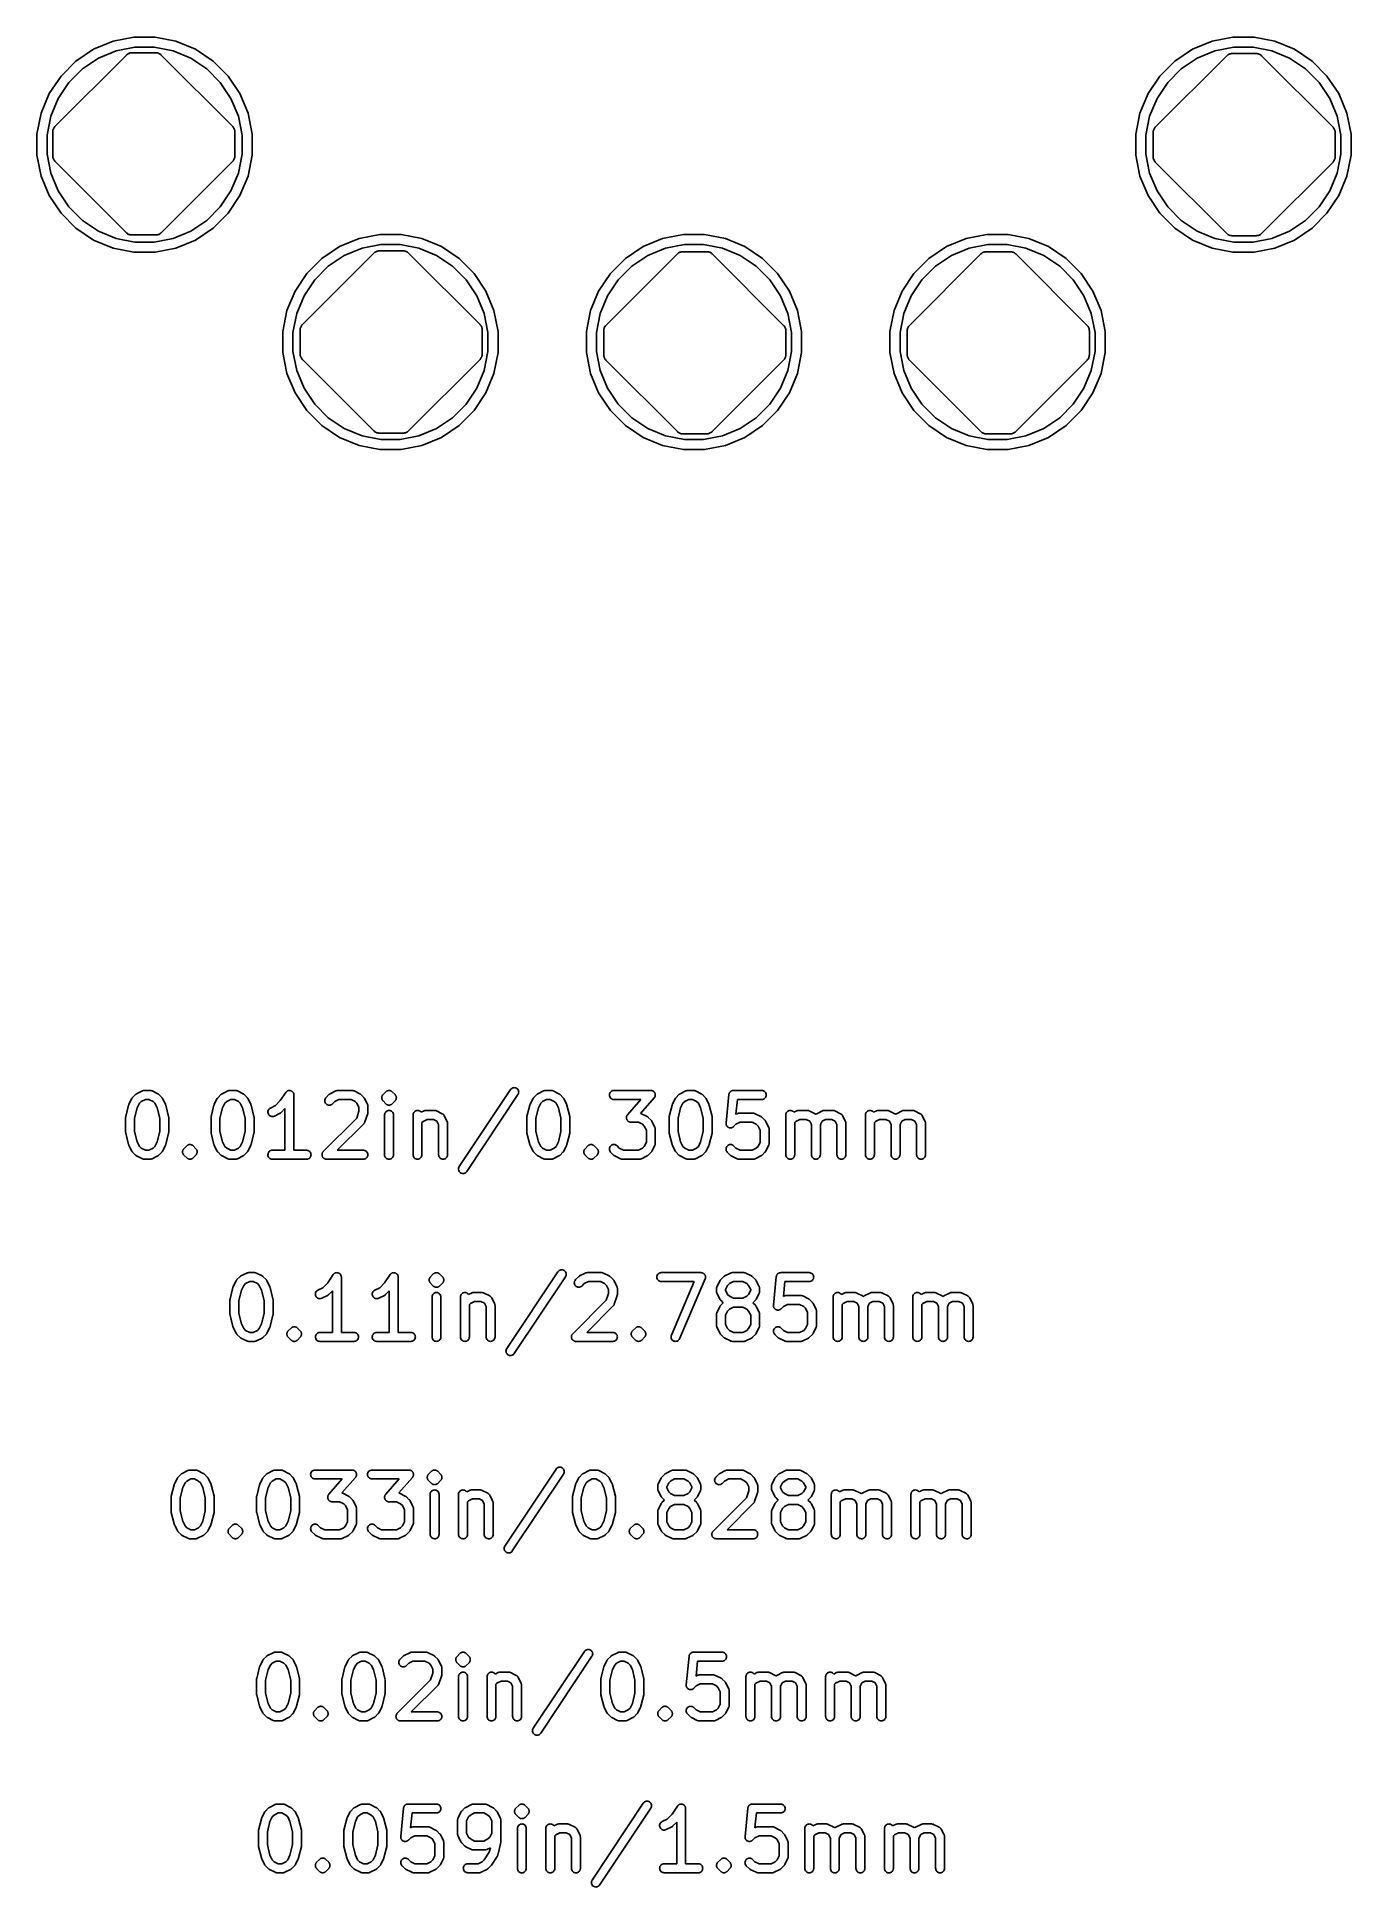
# Model space of a CAD drawing. Extents: x -153 to 23, y -23 to 148.
# Drawn here: x 0.94 to 22.93, y -22.61 to 8.34 of the extents above.
import ezdxf

# ---------------------------------------------------------------- set-up
doc = ezdxf.new("R2010")
doc.units = 0
doc.layers.add('BLACK', color=7, linetype='CONTINUOUS')

msp = doc.modelspace()

# ---------------------------------------------------------------- linework, layer by layer
at = {"layer": 'BLACK', "linetype": 'CONTINUOUS'}
for p, q in [((1.59526, 7.93926), (1.89021, 8.13634)), ((1.89021, 8.13634), (2.21793, 8.27208)), ((2.26728, 8.1094), (1.97035, 7.98641)), ((2.21793, 8.27208), (2.56584, 8.34129)), ((2.5825, 8.17211), (2.26728, 8.1094)), ((2.44056, 8.04125), (2.44976, 8.04859)), ((2.44976, 8.04859), (2.45883, 8.05598)), ((2.45883, 8.05598), (2.45942, 8.0563)), ((2.45942, 8.0563), (2.45994, 8.05671)), ((2.45994, 8.05671), (2.47035, 8.06211)), ((2.47035, 8.06211), (2.48071, 8.06762)), ((2.48071, 8.06762), (2.48135, 8.06781)), ((2.48135, 8.06781), (2.48194, 8.06812)), ((2.48194, 8.06812), (2.49321, 8.07139)), ((2.49321, 8.07139), (2.50444, 8.07478)), ((2.50444, 8.07478), (2.5051, 8.07485)), ((2.5051, 8.07485), (2.50574, 8.07503)), ((2.50574, 8.07503), (2.5174, 8.07605)), ((2.5174, 8.07605), (2.52911, 8.0772)), ((2.52911, 8.0772), (2.93189, 8.0772)), ((2.56584, 8.34129), (2.92056, 8.34129)), ((2.9039, 8.17211), (2.5825, 8.17211)), ((3.21912, 8.1094), (2.9039, 8.17211)), ((2.92056, 8.34129), (3.26847, 8.27208)), ((2.93189, 8.0772), (2.93232, 8.0772)), ((2.93232, 8.0772), (2.93234, 8.0772)), ((2.93234, 8.0772), (2.93236, 8.0772)), ((2.93236, 8.0772), (2.93367, 8.07719)), ((2.93367, 8.07719), (2.94534, 8.07588)), ((2.94534, 8.07588), (2.957, 8.0747)), ((2.957, 8.0747), (2.95764, 8.0745)), ((2.95764, 8.0745), (2.9583, 8.07442)), ((2.9583, 8.07442), (2.96951, 8.07087)), ((2.96951, 8.07087), (2.9807, 8.06745)), ((2.9807, 8.06745), (2.98128, 8.06713)), ((2.98128, 8.06713), (2.98192, 8.06693)), ((2.98192, 8.06693), (2.99224, 8.06126)), ((2.99224, 8.06126), (3.00254, 8.05574)), ((3.00254, 8.05574), (3.00306, 8.05531)), ((3.00306, 8.05531), (3.00364, 8.05499)), ((3.00364, 8.05499), (3.01261, 8.04747)), ((3.01261, 8.04747), (3.0217, 8.04)), ((3.51605, 7.98641), (3.21912, 8.1094)), ((3.26847, 8.27208), (3.59619, 8.13634)), ((3.59619, 8.13634), (3.89113, 7.93926)), ((19.9849, 7.93926), (20.2798, 8.13634)), ((20.2798, 8.13634), (20.6075, 8.27208)), ((20.6569, 8.1094), (20.3599, 7.98641)), ((20.6075, 8.27208), (20.9554, 8.34129)), ((20.9721, 8.17211), (20.6569, 8.1094)), ((20.8749, 8.04401), (20.8853, 8.04941)), ((20.8853, 8.04941), (20.8957, 8.05492)), ((20.8957, 8.05492), (20.8963, 8.05511)), ((20.8963, 8.05511), (20.8969, 8.05542)), ((20.8969, 8.05542), (20.9082, 8.05869)), ((20.9082, 8.05869), (20.9194, 8.06208)), ((20.9194, 8.06208), (20.9201, 8.06215)), ((20.9201, 8.06215), (20.9207, 8.06233)), ((20.9207, 8.06233), (20.9324, 8.06335)), ((20.9324, 8.06335), (20.9441, 8.0645)), ((20.9441, 8.0645), (21.3469, 8.0645)), ((20.9554, 8.34129), (21.3102, 8.34129)), ((21.2935, 8.17211), (20.9721, 8.17211)), ((21.6087, 8.1094), (21.2935, 8.17211)), ((21.3102, 8.34129), (21.6581, 8.27208)), ((21.3469, 8.0645), (21.3473, 8.0645)), ((21.3473, 8.0645), (21.3473, 8.0645)), ((21.3473, 8.0645), (21.3474, 8.0645)), ((21.3474, 8.0645), (21.3487, 8.06449)), ((21.3487, 8.06449), (21.3603, 8.06318)), ((21.3603, 8.06318), (21.372, 8.06199)), ((21.372, 8.06199), (21.3726, 8.0618)), ((21.3726, 8.0618), (21.3733, 8.06172)), ((21.3733, 8.06172), (21.3845, 8.05817)), ((21.3845, 8.05817), (21.3957, 8.05475)), ((21.3957, 8.05475), (21.3963, 8.05443)), ((21.3963, 8.05443), (21.3969, 8.05423)), ((21.3969, 8.05423), (21.4072, 8.04856)), ((21.4072, 8.04856), (21.4175, 8.04303)), ((21.9057, 7.98641), (21.6087, 8.1094)), ((21.6581, 8.27208), (21.9858, 8.13634)), ((21.9858, 8.13634), (22.2807, 7.93926)), ((1.2437, 6.8444), (2.4393, 8.04)), ((1.34444, 7.68843), (1.59526, 7.93926)), ((1.70311, 7.80785), (1.47585, 7.58059)), ((1.97035, 7.98641), (1.70311, 7.80785)), ((2.4393, 8.04), (2.4396, 8.0403)), ((2.4396, 8.0403), (2.43962, 8.04031)), ((2.43962, 8.04031), (2.43963, 8.04033)), ((2.43963, 8.04033), (2.44056, 8.04125)), ((3.0217, 8.04), (4.2173, 6.8444)), ((3.78329, 7.80785), (3.51605, 7.98641)), ((4.01055, 7.58059), (3.78329, 7.80785)), ((3.89113, 7.93926), (4.14196, 7.68843)), ((19.6587, 6.8317), (20.8543, 8.0273)), ((19.734, 7.68843), (19.9849, 7.93926)), ((20.0927, 7.80785), (19.8654, 7.58059)), ((20.3599, 7.98641), (20.0927, 7.80785)), ((20.8543, 8.0273), (20.8546, 8.0276)), ((20.8546, 8.02763), (20.8556, 8.02855)), ((20.8546, 8.02761), (20.8546, 8.02763)), ((20.8546, 8.0276), (20.8546, 8.02761)), ((20.8556, 8.02855), (20.8648, 8.03589)), ((20.8648, 8.03589), (20.8738, 8.04328)), ((20.8738, 8.04328), (20.8744, 8.04359)), ((20.8744, 8.04359), (20.8749, 8.04401)), ((21.4175, 8.04303), (21.4181, 8.04261)), ((21.4181, 8.04261), (21.4186, 8.04229)), ((21.4186, 8.04229), (21.4276, 8.03477)), ((21.4276, 8.03477), (21.4367, 8.0273)), ((21.4367, 8.0273), (22.6323, 6.8317)), ((22.1729, 7.80785), (21.9057, 7.98641)), ((22.4002, 7.58059), (22.1729, 7.80785)), ((22.2807, 7.93926), (22.5316, 7.68843)), ((1.14736, 7.39349), (1.34444, 7.68843)), ((1.47585, 7.58059), (1.29729, 7.31335)), ((4.18911, 7.31335), (4.01055, 7.58059)), ((4.14196, 7.68843), (4.33904, 7.39349)), ((19.537, 7.39349), (19.734, 7.68843)), ((19.8654, 7.58059), (19.6869, 7.31335)), ((22.5787, 7.31335), (22.4002, 7.58059)), ((22.5316, 7.68843), (22.7286, 7.39349)), ((1.01162, 7.06577), (1.14736, 7.39349)), ((1.29729, 7.31335), (1.1743, 7.01642)), ((4.3121, 7.01642), (4.18911, 7.31335)), ((4.33904, 7.39349), (4.47478, 7.06577)), ((19.4012, 7.06577), (19.537, 7.39349)), ((19.6869, 7.31335), (19.5639, 7.01642)), ((22.7017, 7.01642), (22.5787, 7.31335)), ((22.7286, 7.39349), (22.8644, 7.06577)), ((0.94241, 6.71786), (1.01162, 7.06577)), ((1.1743, 7.01642), (1.11159, 6.7012)), ((1.21677, 6.80462), (1.22244, 6.81494)), ((1.22244, 6.81494), (1.22796, 6.82524)), ((1.22796, 6.82524), (1.22839, 6.82576)), ((1.22839, 6.82576), (1.22871, 6.82634)), ((1.22871, 6.82634), (1.23623, 6.83531)), ((1.23623, 6.83531), (1.2437, 6.8444)), ((4.2173, 6.8444), (4.2176, 6.8441)), ((4.2176, 6.8441), (4.21761, 6.84408)), ((4.21761, 6.84408), (4.21763, 6.84407)), ((4.21763, 6.84407), (4.21855, 6.84313)), ((4.21855, 6.84313), (4.22589, 6.83394)), ((4.22589, 6.83394), (4.23328, 6.82487)), ((4.23328, 6.82487), (4.2336, 6.82428)), ((4.2336, 6.82428), (4.23401, 6.82376)), ((4.23401, 6.82376), (4.23941, 6.81335)), ((4.23941, 6.81335), (4.24492, 6.80299)), ((4.3748, 6.7012), (4.3121, 7.01642)), ((4.47478, 7.06577), (4.54399, 6.71786)), ((19.332, 6.71786), (19.4012, 7.06577)), ((19.5639, 7.01642), (19.5012, 6.7012)), ((19.6374, 6.80224), (19.643, 6.81254)), ((19.643, 6.81254), (19.6434, 6.81306)), ((19.6434, 6.81306), (19.6437, 6.81364)), ((19.6437, 6.81364), (19.6512, 6.82261)), ((19.6512, 6.82261), (19.6587, 6.8317)), ((22.6323, 6.8317), (22.6326, 6.8314)), ((22.6326, 6.8314), (22.6326, 6.83138)), ((22.6326, 6.83138), (22.6326, 6.83137)), ((22.6326, 6.83137), (22.6335, 6.83043)), ((22.6335, 6.83043), (22.6409, 6.82124)), ((22.6409, 6.82124), (22.6483, 6.81217)), ((22.6483, 6.81217), (22.6486, 6.81158)), ((22.6486, 6.81158), (22.649, 6.81106)), ((22.649, 6.81106), (22.6544, 6.80065)), ((22.7644, 6.7012), (22.7017, 7.01642)), ((22.8644, 7.06577), (22.9336, 6.71786)), ((0.94241, 6.36314), (0.94241, 6.71786)), ((1.11159, 6.7012), (1.11159, 6.3798)), ((1.2065, 6.75506), (1.20651, 6.75637)), ((1.2065, 6.75504), (1.2065, 6.75506)), ((1.2065, 6.75502), (1.2065, 6.75504)), ((1.2065, 6.75459), (1.2065, 6.75502)), ((1.2065, 6.35181), (1.2065, 6.75459)), ((1.20651, 6.75637), (1.20782, 6.76804)), ((1.20782, 6.76804), (1.209, 6.7797)), ((1.209, 6.7797), (1.2092, 6.78034)), ((1.2092, 6.78034), (1.20927, 6.781)), ((1.20927, 6.781), (1.21283, 6.79221)), ((1.21283, 6.79221), (1.21625, 6.8034)), ((1.21625, 6.8034), (1.21657, 6.80398)), ((1.21657, 6.80398), (1.21677, 6.80462)), ((4.24492, 6.80299), (4.24511, 6.80235)), ((4.24511, 6.80235), (4.24542, 6.80176)), ((4.24542, 6.80176), (4.24869, 6.79049)), ((4.24869, 6.79049), (4.25208, 6.77926)), ((4.25208, 6.77926), (4.25215, 6.77859)), ((4.25215, 6.77859), (4.25233, 6.77796)), ((4.25233, 6.77796), (4.25335, 6.7663)), ((4.25335, 6.7663), (4.2545, 6.75459)), ((4.2545, 6.75459), (4.2545, 6.35181)), ((4.3748, 6.3798), (4.3748, 6.7012)), ((4.54399, 6.71786), (4.54399, 6.36314)), ((19.332, 6.36314), (19.332, 6.71786)), ((19.5012, 6.7012), (19.5012, 6.3798)), ((19.6215, 6.74367), (19.6228, 6.75534)), ((19.6215, 6.74236), (19.6215, 6.74367)), ((19.6215, 6.74234), (19.6215, 6.74236)), ((19.6215, 6.74232), (19.6215, 6.74234)), ((19.6215, 6.74189), (19.6215, 6.74232)), ((19.6215, 6.33911), (19.6215, 6.74189)), ((19.6228, 6.75534), (19.624, 6.767)), ((19.624, 6.767), (19.6242, 6.76764)), ((19.6242, 6.76764), (19.6243, 6.7683)), ((19.6243, 6.7683), (19.6278, 6.77951)), ((19.6278, 6.77951), (19.6313, 6.7907)), ((19.6313, 6.7907), (19.6316, 6.79128)), ((19.6316, 6.79128), (19.6318, 6.79192)), ((19.6318, 6.79192), (19.6374, 6.80224)), ((22.6544, 6.80065), (22.6599, 6.79029)), ((22.6599, 6.79029), (22.6601, 6.78965)), ((22.6601, 6.78965), (22.6604, 6.78906)), ((22.6604, 6.78906), (22.6637, 6.77779)), ((22.6637, 6.77779), (22.6671, 6.76656)), ((22.6671, 6.76656), (22.6671, 6.76589)), ((22.6671, 6.76589), (22.6673, 6.76526)), ((22.6673, 6.76526), (22.6684, 6.7536)), ((22.6684, 6.7536), (22.6695, 6.74189)), ((22.6695, 6.74189), (22.6695, 6.33911)), ((22.7644, 6.3798), (22.7644, 6.7012)), ((22.9336, 6.71786), (22.9336, 6.36314)), ((1.01162, 6.01523), (0.94241, 6.36314)), ((1.11159, 6.3798), (1.1743, 6.06458)), ((1.20764, 6.34015), (1.2065, 6.35181)), ((1.20867, 6.32844), (1.20764, 6.34015)), ((1.20885, 6.3278), (1.20867, 6.32844)), ((1.20892, 6.32714), (1.20885, 6.3278)), ((1.2123, 6.31593), (1.20892, 6.32714)), ((1.21558, 6.30464), (1.2123, 6.31593)), ((1.21589, 6.30405), (1.21558, 6.30464)), ((1.21608, 6.30341), (1.21589, 6.30405)), ((1.22159, 6.29305), (1.21608, 6.30341)), ((1.22699, 6.28264), (1.22159, 6.29305)), ((1.2274, 6.28212), (1.22699, 6.28264)), ((1.22772, 6.28152), (1.2274, 6.28212)), ((1.23513, 6.27243), (1.22772, 6.28152)), ((1.24245, 6.26327), (1.23513, 6.27243)), ((1.24337, 6.26233), (1.24245, 6.26327)), ((1.24338, 6.26232), (1.24337, 6.26233)), ((1.2434, 6.26231), (1.24338, 6.26232)), ((1.2437, 6.262), (1.2434, 6.26231)), ((2.4393, 5.0664), (1.2437, 6.262)), ((4.2173, 6.262), (3.0217, 5.0664)), ((4.22474, 6.27107), (4.2173, 6.262)), ((4.23229, 6.28005), (4.22474, 6.27107)), ((4.23261, 6.28064), (4.23229, 6.28005)), ((4.23304, 6.28116), (4.23261, 6.28064)), ((4.23856, 6.29146), (4.23304, 6.28116)), ((4.24423, 6.30178), (4.23856, 6.29146)), ((4.24443, 6.30242), (4.24423, 6.30178)), ((4.24475, 6.303), (4.24443, 6.30242)), ((4.24815, 6.31414), (4.24475, 6.303)), ((4.25172, 6.3254), (4.24815, 6.31414)), ((4.2518, 6.32607), (4.25172, 6.3254)), ((4.25199, 6.3267), (4.2518, 6.32607)), ((4.25317, 6.33831), (4.25199, 6.3267)), ((4.25449, 6.35003), (4.25317, 6.33831)), ((4.2545, 6.35134), (4.25449, 6.35003)), ((4.2545, 6.35181), (4.2545, 6.35138)), ((4.2545, 6.35138), (4.2545, 6.35136)), ((4.2545, 6.35136), (4.2545, 6.35134)), ((4.3121, 6.06458), (4.3748, 6.3798)), ((4.54399, 6.36314), (4.47478, 6.01523)), ((19.4012, 6.01523), (19.332, 6.36314)), ((19.5012, 6.3798), (19.5639, 6.06458)), ((19.6226, 6.32745), (19.6215, 6.33911)), ((19.6237, 6.31574), (19.6226, 6.32745)), ((19.6239, 6.3151), (19.6237, 6.31574)), ((19.6239, 6.31444), (19.6239, 6.3151)), ((19.6273, 6.30323), (19.6239, 6.31444)), ((19.6306, 6.29194), (19.6273, 6.30323)), ((19.6309, 6.29135), (19.6306, 6.29194)), ((19.6311, 6.29071), (19.6309, 6.29135)), ((19.6366, 6.28035), (19.6311, 6.29071)), ((19.642, 6.26994), (19.6366, 6.28035)), ((19.6424, 6.26942), (19.642, 6.26994)), ((19.6427, 6.26882), (19.6424, 6.26942)), ((19.6501, 6.25973), (19.6427, 6.26882)), ((19.6575, 6.25057), (19.6501, 6.25973)), ((19.6584, 6.24963), (19.6575, 6.25057)), ((19.6584, 6.24962), (19.6584, 6.24963)), ((19.6584, 6.24961), (19.6584, 6.24962)), ((19.6587, 6.2493), (19.6584, 6.24961)), ((20.8543, 5.0537), (19.6587, 6.2493)), ((22.6323, 6.2493), (21.4367, 5.0537)), ((22.6397, 6.25836), (22.6323, 6.2493)), ((22.6473, 6.26735), (22.6397, 6.25836)), ((22.6476, 6.26794), (22.6473, 6.26735)), ((22.648, 6.26846), (22.6476, 6.26794)), ((22.6536, 6.27876), (22.648, 6.26846)), ((22.6592, 6.28907), (22.6536, 6.27876)), ((22.6594, 6.28972), (22.6592, 6.28907)), ((22.6597, 6.2903), (22.6594, 6.28972)), ((22.6632, 6.30144), (22.6597, 6.2903)), ((22.6667, 6.3127), (22.6632, 6.30144)), ((22.6668, 6.31337), (22.6667, 6.3127)), ((22.667, 6.314), (22.6668, 6.31337)), ((22.6682, 6.32561), (22.667, 6.314)), ((22.6695, 6.33733), (22.6682, 6.32561)), ((22.6695, 6.33911), (22.6695, 6.33868)), ((22.6695, 6.33868), (22.6695, 6.33866)), ((22.6695, 6.33866), (22.6695, 6.33864)), ((22.6695, 6.33864), (22.6695, 6.33733)), ((22.7017, 6.06458), (22.7644, 6.3798)), ((22.9336, 6.36314), (22.8644, 6.01523)), ((1.14736, 5.68751), (1.01162, 6.01523)), ((1.1743, 6.06458), (1.29729, 5.76764)), ((4.18911, 5.76764), (4.3121, 6.06458)), ((4.47478, 6.01523), (4.33904, 5.68751)), ((19.537, 5.68751), (19.4012, 6.01523)), ((19.5639, 6.06458), (19.6869, 5.76764)), ((22.5787, 5.76764), (22.7017, 6.06458)), ((22.8644, 6.01523), (22.7286, 5.68751)), ((1.34444, 5.39256), (1.14736, 5.68751)), ((1.29729, 5.76764), (1.47585, 5.50041)), ((4.01055, 5.50041), (4.18911, 5.76764)), ((4.33904, 5.68751), (4.14196, 5.39256)), ((19.734, 5.39256), (19.537, 5.68751)), ((19.6869, 5.76764), (19.8654, 5.50041)), ((22.4002, 5.50041), (22.5787, 5.76764)), ((22.7286, 5.68751), (22.5316, 5.39256)), ((1.59526, 5.14174), (1.34444, 5.39256)), ((1.47585, 5.50041), (1.70311, 5.27315)), ((1.70311, 5.27315), (1.97035, 5.09459)), ((3.51605, 5.09459), (3.78329, 5.27315)), ((3.78329, 5.27315), (4.01055, 5.50041)), ((4.14196, 5.39256), (3.89113, 5.14174)), ((19.9849, 5.14174), (19.734, 5.39256)), ((19.8654, 5.50041), (20.0927, 5.27315)), ((20.0927, 5.27315), (20.3599, 5.09459)), ((21.9057, 5.09459), (22.1729, 5.27315)), ((22.1729, 5.27315), (22.4002, 5.50041)), ((22.5316, 5.39256), (22.2807, 5.14174)), ((1.89021, 4.94466), (1.59526, 5.14174)), ((1.97035, 5.09459), (2.26728, 4.9716)), ((2.26728, 4.9716), (2.5825, 4.90889)), ((2.44836, 5.05896), (2.4393, 5.0664)), ((2.45735, 5.05141), (2.44836, 5.05896)), ((2.45794, 5.05109), (2.45735, 5.05141)), ((2.45846, 5.05066), (2.45794, 5.05109)), ((2.46876, 5.04514), (2.45846, 5.05066)), ((2.47907, 5.03947), (2.46876, 5.04514)), ((2.47972, 5.03927), (2.47907, 5.03947)), ((2.4803, 5.03895), (2.47972, 5.03927)), ((2.49144, 5.03555), (2.4803, 5.03895)), ((2.5027, 5.03198), (2.49144, 5.03555)), ((2.50337, 5.0319), (2.5027, 5.03198)), ((2.504, 5.03171), (2.50337, 5.0319)), ((2.51561, 5.03053), (2.504, 5.03171)), ((2.52733, 5.02921), (2.51561, 5.03053)), ((2.52864, 5.0292), (2.52733, 5.02921)), ((2.52866, 5.0292), (2.52864, 5.0292)), ((2.52868, 5.0292), (2.52866, 5.0292)), ((2.52911, 5.0292), (2.52868, 5.0292)), ((2.93189, 5.0292), (2.52911, 5.0292)), ((2.9039, 4.90889), (3.21912, 4.9716)), ((2.94355, 5.03034), (2.93189, 5.0292)), ((2.95525, 5.03137), (2.94355, 5.03034)), ((2.9559, 5.03155), (2.95525, 5.03137)), ((2.95656, 5.03162), (2.9559, 5.03155)), ((2.96776, 5.035), (2.95656, 5.03162)), ((2.97906, 5.03828), (2.96776, 5.035)), ((2.97965, 5.03859), (2.97906, 5.03828)), ((2.98029, 5.03878), (2.97965, 5.03859)), ((2.99065, 5.04429), (2.98029, 5.03878)), ((3.00106, 5.04969), (2.99065, 5.04429)), ((3.00158, 5.0501), (3.00106, 5.04969)), ((3.00217, 5.05042), (3.00158, 5.0501)), ((3.01127, 5.05783), (3.00217, 5.05042)), ((3.02043, 5.06515), (3.01127, 5.05783)), ((3.02137, 5.06607), (3.02043, 5.06515)), ((3.02138, 5.06609), (3.02137, 5.06607)), ((3.02139, 5.0661), (3.02138, 5.06609)), ((3.0217, 5.0664), (3.02139, 5.0661)), ((3.21912, 4.9716), (3.51605, 5.09459)), ((3.89113, 5.14174), (3.59619, 4.94466)), ((6.00501, 4.83434), (6.33273, 4.97008)), ((6.33273, 4.97008), (6.68064, 5.03929)), ((6.68064, 5.03929), (7.03536, 5.03929)), ((7.03536, 5.03929), (7.38327, 4.97008)), ((7.38327, 4.97008), (7.71099, 4.83434)), ((11.085, 4.83434), (11.4127, 4.97008)), ((11.4127, 4.97008), (11.7606, 5.03929)), ((11.7606, 5.03929), (12.1154, 5.03929)), ((12.1154, 5.03929), (12.4633, 4.97008)), ((12.4633, 4.97008), (12.791, 4.83434)), ((16.165, 4.83434), (16.4927, 4.97008)), ((16.4927, 4.97008), (16.8406, 5.03929)), ((16.8406, 5.03929), (17.1954, 5.03929)), ((17.1954, 5.03929), (17.5433, 4.97008)), ((17.5433, 4.97008), (17.871, 4.83434)), ((20.2798, 4.94466), (19.9849, 5.14174)), ((20.3599, 5.09459), (20.6569, 4.9716)), ((20.6569, 4.9716), (20.9721, 4.90889)), ((20.8634, 5.04625), (20.8543, 5.0537)), ((20.8724, 5.03871), (20.8634, 5.04625)), ((20.8729, 5.03839), (20.8724, 5.03871)), ((20.8735, 5.03796), (20.8729, 5.03839)), ((20.8838, 5.03244), (20.8735, 5.03796)), ((20.8941, 5.02677), (20.8838, 5.03244)), ((20.8947, 5.02657), (20.8941, 5.02677)), ((20.8953, 5.02625), (20.8947, 5.02657)), ((20.9064, 5.02285), (20.8953, 5.02625)), ((20.9177, 5.01927), (20.9064, 5.02285)), ((20.9184, 5.0192), (20.9177, 5.01927)), ((20.919, 5.01901), (20.9184, 5.0192)), ((20.9306, 5.01783), (20.919, 5.01901)), ((20.9423, 5.01651), (20.9306, 5.01783)), ((20.9436, 5.0165), (20.9423, 5.01651)), ((20.9437, 5.0165), (20.9436, 5.0165)), ((20.9441, 5.0165), (20.9437, 5.0165)), ((20.9437, 5.0165), (20.9437, 5.0165)), ((21.3469, 5.0165), (20.9441, 5.0165)), ((21.2935, 4.90889), (21.6087, 4.9716)), ((21.3586, 5.01764), (21.3469, 5.0165)), ((21.3703, 5.01867), (21.3586, 5.01764)), ((21.3709, 5.01885), (21.3703, 5.01867)), ((21.3716, 5.01892), (21.3709, 5.01885)), ((21.3828, 5.0223), (21.3716, 5.01892)), ((21.3941, 5.02558), (21.3828, 5.0223)), ((21.3947, 5.02589), (21.3941, 5.02558)), ((21.3953, 5.02608), (21.3947, 5.02589)), ((21.4057, 5.03159), (21.3953, 5.02608)), ((21.4161, 5.03699), (21.4057, 5.03159)), ((21.4166, 5.0374), (21.4161, 5.03699)), ((21.4172, 5.03772), (21.4166, 5.0374)), ((21.4263, 5.04513), (21.4172, 5.03772)), ((21.4354, 5.05245), (21.4263, 5.04513)), ((21.4364, 5.05337), (21.4354, 5.05245)), ((21.4367, 5.0537), (21.4364, 5.0534)), ((21.4364, 5.0534), (21.4364, 5.05338)), ((21.4364, 5.05338), (21.4364, 5.05337)), ((21.6087, 4.9716), (21.9057, 5.09459)), ((22.2807, 5.14174), (21.9858, 4.94466)), ((2.21793, 4.80892), (1.89021, 4.94466)), ((2.56584, 4.73971), (2.21793, 4.80892)), ((2.92056, 4.73971), (2.56584, 4.73971)), ((2.5825, 4.90889), (2.9039, 4.90889)), ((3.26847, 4.80892), (2.92056, 4.73971)), ((3.59619, 4.94466), (3.26847, 4.80892)), ((5.3839, 3.5297), (6.5795, 4.7253)), ((5.71007, 4.63726), (6.00501, 4.83434)), ((6.08514, 4.68441), (5.81791, 4.50585)), ((6.38208, 4.8074), (6.08514, 4.68441)), ((6.6973, 4.8701), (6.38208, 4.8074)), ((6.5795, 4.7253), (6.5798, 4.7256)), ((6.5798, 4.7256), (6.57982, 4.72561)), ((6.57982, 4.72561), (6.57983, 4.72563)), ((6.57983, 4.72563), (6.58076, 4.72655)), ((6.58076, 4.72655), (6.58996, 4.73389)), ((6.58996, 4.73389), (6.59903, 4.74128)), ((6.59903, 4.74128), (6.59962, 4.7416)), ((6.59962, 4.7416), (6.60014, 4.74201)), ((6.60014, 4.74201), (6.61055, 4.74741)), ((6.61055, 4.74741), (6.62091, 4.75292)), ((6.62091, 4.75292), (6.62155, 4.75311)), ((6.62155, 4.75311), (6.62214, 4.75342)), ((6.62214, 4.75342), (6.63341, 4.75669)), ((6.63341, 4.75669), (6.64464, 4.76008)), ((6.64464, 4.76008), (6.6453, 4.76015)), ((6.6453, 4.76015), (6.64594, 4.76033)), ((6.64594, 4.76033), (6.6576, 4.76135)), ((6.6576, 4.76135), (6.66931, 4.7625)), ((6.66931, 4.7625), (7.07209, 4.7625)), ((7.0187, 4.8701), (6.6973, 4.8701)), ((7.33392, 4.8074), (7.0187, 4.8701)), ((7.07209, 4.7625), (7.07252, 4.7625)), ((7.07252, 4.7625), (7.07254, 4.7625)), ((7.07254, 4.7625), (7.07256, 4.7625)), ((7.07256, 4.7625), (7.07387, 4.76249)), ((7.07387, 4.76249), (7.08554, 4.76118)), ((7.08554, 4.76118), (7.0972, 4.75999)), ((7.0972, 4.75999), (7.09784, 4.7598)), ((7.09784, 4.7598), (7.0985, 4.75972)), ((7.0985, 4.75972), (7.10971, 4.75617)), ((7.10971, 4.75617), (7.1209, 4.75275)), ((7.1209, 4.75275), (7.12148, 4.75243)), ((7.12148, 4.75243), (7.12212, 4.75223)), ((7.12212, 4.75223), (7.13244, 4.74656)), ((7.13244, 4.74656), (7.14274, 4.74104)), ((7.14274, 4.74104), (7.14326, 4.74061)), ((7.14326, 4.74061), (7.14384, 4.74029)), ((7.14384, 4.74029), (7.15281, 4.73277)), ((7.15281, 4.73277), (7.1619, 4.7253)), ((7.1619, 4.7253), (8.3575, 3.5297)), ((7.63085, 4.68441), (7.33392, 4.8074)), ((7.89809, 4.50585), (7.63085, 4.68441)), ((7.71099, 4.83434), (8.00593, 4.63726)), ((10.4639, 3.517), (11.6595, 4.7126)), ((10.7901, 4.63726), (11.085, 4.83434)), ((11.1651, 4.68441), (10.8979, 4.50585)), ((11.4621, 4.8074), (11.1651, 4.68441)), ((11.7773, 4.8701), (11.4621, 4.8074)), ((11.6595, 4.7126), (11.6598, 4.7129)), ((11.6598, 4.71293), (11.6608, 4.71385)), ((11.6598, 4.71291), (11.6598, 4.71293)), ((11.6598, 4.7129), (11.6598, 4.71291)), ((11.6608, 4.71385), (11.67, 4.72119)), ((11.67, 4.72119), (11.679, 4.72858)), ((11.679, 4.72858), (11.6796, 4.72889)), ((11.6796, 4.72889), (11.6801, 4.72931)), ((11.6801, 4.72931), (11.6905, 4.73471)), ((11.6905, 4.73471), (11.7009, 4.74022)), ((11.7009, 4.74022), (11.7015, 4.74041)), ((11.7015, 4.74041), (11.7021, 4.74072)), ((11.7021, 4.74072), (11.7134, 4.74399)), ((11.7134, 4.74399), (11.7246, 4.74738)), ((11.7246, 4.74738), (11.7253, 4.74745)), ((11.7253, 4.74745), (11.7259, 4.74763)), ((11.7259, 4.74763), (11.7376, 4.74865)), ((11.7376, 4.74865), (11.7493, 4.7498)), ((11.7493, 4.7498), (12.1521, 4.7498)), ((12.0987, 4.8701), (11.7773, 4.8701)), ((12.4139, 4.8074), (12.0987, 4.8701)), ((12.1521, 4.7498), (12.1525, 4.7498)), ((12.1525, 4.7498), (12.1525, 4.7498)), ((12.1525, 4.7498), (12.1526, 4.7498)), ((12.1526, 4.7498), (12.1539, 4.74979)), ((12.1539, 4.74979), (12.1655, 4.74848)), ((12.1655, 4.74848), (12.1772, 4.74729)), ((12.1772, 4.74729), (12.1778, 4.7471)), ((12.1778, 4.7471), (12.1785, 4.74702)), ((12.1785, 4.74702), (12.1897, 4.74347)), ((12.1897, 4.74347), (12.2009, 4.74005)), ((12.2009, 4.74005), (12.2015, 4.73973)), ((12.2015, 4.73973), (12.2021, 4.73953)), ((12.2021, 4.73953), (12.2124, 4.73386)), ((12.2124, 4.73386), (12.2227, 4.72833)), ((12.2227, 4.72833), (12.2233, 4.72791)), ((12.2233, 4.72791), (12.2238, 4.72759)), ((12.2238, 4.72759), (12.2328, 4.72007)), ((12.2328, 4.72007), (12.2419, 4.7126)), ((12.2419, 4.7126), (13.4375, 3.517)), ((12.7109, 4.68441), (12.4139, 4.8074)), ((12.9781, 4.50585), (12.7109, 4.68441)), ((12.791, 4.83434), (13.0859, 4.63726)), ((15.5439, 3.517), (16.7395, 4.7126)), ((15.8701, 4.63726), (16.165, 4.83434)), ((16.2451, 4.68441), (15.9779, 4.50585)), ((16.5421, 4.8074), (16.2451, 4.68441)), ((16.8573, 4.8701), (16.5421, 4.8074)), ((16.7395, 4.7126), (16.7398, 4.7129)), ((16.7398, 4.71293), (16.7408, 4.71385)), ((16.7398, 4.71291), (16.7398, 4.71293)), ((16.7398, 4.7129), (16.7398, 4.71291)), ((16.7408, 4.71385), (16.75, 4.72119)), ((16.75, 4.72119), (16.759, 4.72858)), ((16.759, 4.72858), (16.7596, 4.72889)), ((16.7596, 4.72889), (16.7601, 4.72931)), ((16.7601, 4.72931), (16.7705, 4.73471)), ((16.7705, 4.73471), (16.7809, 4.74022)), ((16.7809, 4.74022), (16.7815, 4.74041)), ((16.7815, 4.74041), (16.7821, 4.74072)), ((16.7821, 4.74072), (16.7934, 4.74399)), ((16.7934, 4.74399), (16.8046, 4.74738)), ((16.8046, 4.74738), (16.8053, 4.74745)), ((16.8053, 4.74745), (16.8059, 4.74763)), ((16.8059, 4.74763), (16.8176, 4.74865)), ((16.8176, 4.74865), (16.8293, 4.7498)), ((16.8293, 4.7498), (17.2321, 4.7498)), ((17.1787, 4.8701), (16.8573, 4.8701)), ((17.4939, 4.8074), (17.1787, 4.8701)), ((17.2321, 4.7498), (17.2325, 4.7498)), ((17.2325, 4.7498), (17.2325, 4.7498)), ((17.2325, 4.7498), (17.2326, 4.7498)), ((17.2326, 4.7498), (17.2339, 4.74979)), ((17.2339, 4.74979), (17.2455, 4.74848)), ((17.2455, 4.74848), (17.2572, 4.74729)), ((17.2572, 4.74729), (17.2578, 4.7471)), ((17.2578, 4.7471), (17.2585, 4.74702)), ((17.2585, 4.74702), (17.2697, 4.74347)), ((17.2697, 4.74347), (17.2809, 4.74005)), ((17.2809, 4.74005), (17.2815, 4.73973)), ((17.2815, 4.73973), (17.2821, 4.73953)), ((17.2821, 4.73953), (17.2924, 4.73386)), ((17.2924, 4.73386), (17.3027, 4.72833)), ((17.3027, 4.72833), (17.3033, 4.72791)), ((17.3033, 4.72791), (17.3038, 4.72759)), ((17.3038, 4.72759), (17.3128, 4.72007)), ((17.3128, 4.72007), (17.3219, 4.7126)), ((17.3219, 4.7126), (18.5175, 3.517)), ((17.7909, 4.68441), (17.4939, 4.8074)), ((18.0581, 4.50585), (17.7909, 4.68441)), ((17.871, 4.83434), (18.1659, 4.63726)), ((20.6075, 4.80892), (20.2798, 4.94466)), ((20.9554, 4.73971), (20.6075, 4.80892)), ((21.3102, 4.73971), (20.9554, 4.73971)), ((20.9721, 4.90889), (21.2935, 4.90889)), ((21.6581, 4.80892), (21.3102, 4.73971)), ((21.9858, 4.94466), (21.6581, 4.80892)), ((5.26216, 4.09149), (5.45924, 4.38643)), ((5.45924, 4.38643), (5.71007, 4.63726)), ((5.81791, 4.50585), (5.59065, 4.27859)), ((8.12535, 4.27859), (7.89809, 4.50585)), ((8.00593, 4.63726), (8.25676, 4.38643)), ((8.25676, 4.38643), (8.45384, 4.09149)), ((10.3422, 4.09149), (10.5392, 4.38643)), ((10.5392, 4.38643), (10.7901, 4.63726)), ((10.8979, 4.50585), (10.6706, 4.27859)), ((13.2054, 4.27859), (12.9781, 4.50585)), ((13.0859, 4.63726), (13.3368, 4.38643)), ((13.3368, 4.38643), (13.5338, 4.09149)), ((15.4222, 4.09149), (15.6192, 4.38643)), ((15.6192, 4.38643), (15.8701, 4.63726)), ((15.9779, 4.50585), (15.7506, 4.27859)), ((18.2854, 4.27859), (18.0581, 4.50585)), ((18.1659, 4.63726), (18.4168, 4.38643)), ((18.4168, 4.38643), (18.6138, 4.09149)), ((5.12642, 3.76377), (5.26216, 4.09149)), ((5.59065, 4.27859), (5.41209, 4.01136)), ((8.30391, 4.01136), (8.12535, 4.27859)), ((8.45384, 4.09149), (8.58958, 3.76377)), ((10.2064, 3.76377), (10.3422, 4.09149)), ((10.6706, 4.27859), (10.4921, 4.01136)), ((13.3839, 4.01136), (13.2054, 4.27859)), ((13.5338, 4.09149), (13.6696, 3.76377)), ((15.2864, 3.76377), (15.4222, 4.09149)), ((15.7506, 4.27859), (15.5721, 4.01136)), ((18.4639, 4.01136), (18.2854, 4.27859)), ((18.6138, 4.09149), (18.7496, 3.76377)), ((5.05721, 3.41586), (5.12642, 3.76377)), ((5.2891, 3.71442), (5.2264, 3.3992)), ((5.41209, 4.01136), (5.2891, 3.71442)), ((8.4269, 3.71442), (8.30391, 4.01136)), ((8.4896, 3.3992), (8.4269, 3.71442)), ((8.58958, 3.76377), (8.65879, 3.41586)), ((10.1372, 3.41586), (10.2064, 3.76377)), ((10.3691, 3.71442), (10.3064, 3.3992)), ((10.4921, 4.01136), (10.3691, 3.71442)), ((13.5069, 3.71442), (13.3839, 4.01136)), ((13.5696, 3.3992), (13.5069, 3.71442)), ((13.6696, 3.76377), (13.7388, 3.41586)), ((15.2172, 3.41586), (15.2864, 3.76377)), ((15.4491, 3.71442), (15.3864, 3.3992)), ((15.5721, 4.01136), (15.4491, 3.71442)), ((18.5869, 3.71442), (18.4639, 4.01136)), ((18.6496, 3.3992), (18.5869, 3.71442)), ((18.7496, 3.76377), (18.8188, 3.41586)), ((5.05721, 3.06114), (5.05721, 3.41586)), ((5.3467, 3.44036), (5.34671, 3.44167)), ((5.3467, 3.44034), (5.3467, 3.44036)), ((5.3467, 3.44032), (5.3467, 3.44034)), ((5.3467, 3.43989), (5.3467, 3.44032)), ((5.3467, 3.03711), (5.3467, 3.43989)), ((5.34671, 3.44167), (5.34802, 3.45334)), ((5.34802, 3.45334), (5.3492, 3.465)), ((5.3492, 3.465), (5.3494, 3.46564)), ((5.3494, 3.46564), (5.34947, 3.4663)), ((5.34947, 3.4663), (5.35303, 3.47751)), ((5.35303, 3.47751), (5.35645, 3.4887)), ((5.35645, 3.4887), (5.35677, 3.48928)), ((5.35677, 3.48928), (5.35697, 3.48992)), ((5.35697, 3.48992), (5.36264, 3.50024)), ((5.36264, 3.50024), (5.36816, 3.51054)), ((5.36816, 3.51054), (5.36859, 3.51106)), ((5.36859, 3.51106), (5.36891, 3.51164)), ((5.36891, 3.51164), (5.37643, 3.52061)), ((5.37643, 3.52061), (5.3839, 3.5297)), ((8.3575, 3.5297), (8.3578, 3.5294)), ((8.3578, 3.5294), (8.35782, 3.52938)), ((8.35782, 3.52938), (8.35783, 3.52937)), ((8.35783, 3.52937), (8.35875, 3.52843)), ((8.35875, 3.52843), (8.36609, 3.51924)), ((8.36609, 3.51924), (8.37348, 3.51017)), ((8.37348, 3.51017), (8.37379, 3.50958)), ((8.37379, 3.50958), (8.37421, 3.50906)), ((8.37421, 3.50906), (8.37961, 3.49865)), ((8.37961, 3.49865), (8.38512, 3.48829)), ((8.38512, 3.48829), (8.38531, 3.48765)), ((8.38531, 3.48765), (8.38562, 3.48706)), ((8.38562, 3.48706), (8.38889, 3.47579)), ((8.38889, 3.47579), (8.39228, 3.46456)), ((8.39228, 3.46456), (8.39235, 3.46389)), ((8.39235, 3.46389), (8.39253, 3.46326)), ((8.39253, 3.46326), (8.39355, 3.4516)), ((8.39355, 3.4516), (8.3947, 3.43989)), ((8.3947, 3.43989), (8.3947, 3.03711)), ((8.65879, 3.41586), (8.65879, 3.06114)), ((10.1372, 3.06114), (10.1372, 3.41586)), ((10.4267, 3.42897), (10.428, 3.44064)), ((10.4267, 3.42766), (10.4267, 3.42897)), ((10.4267, 3.42764), (10.4267, 3.42766)), ((10.4267, 3.42762), (10.4267, 3.42764)), ((10.4267, 3.42719), (10.4267, 3.42762)), ((10.4267, 3.02441), (10.4267, 3.42719)), ((10.428, 3.44064), (10.4292, 3.4523)), ((10.4292, 3.4523), (10.4294, 3.45294)), ((10.4294, 3.45294), (10.4295, 3.4536)), ((10.4295, 3.4536), (10.433, 3.46481)), ((10.433, 3.46481), (10.4365, 3.476)), ((10.4365, 3.476), (10.4368, 3.47658)), ((10.4368, 3.47658), (10.437, 3.47722)), ((10.437, 3.47722), (10.4426, 3.48754)), ((10.4426, 3.48754), (10.4482, 3.49784)), ((10.4482, 3.49784), (10.4486, 3.49836)), ((10.4486, 3.49836), (10.4489, 3.49894)), ((10.4489, 3.49894), (10.4564, 3.50791)), ((10.4564, 3.50791), (10.4639, 3.517)), ((13.4375, 3.517), (13.4378, 3.5167)), ((13.4378, 3.5167), (13.4378, 3.51668)), ((13.4378, 3.51668), (13.4378, 3.51667)), ((13.4378, 3.51667), (13.4387, 3.51573)), ((13.4387, 3.51573), (13.4461, 3.50654)), ((13.4461, 3.50654), (13.4535, 3.49747)), ((13.4535, 3.49747), (13.4538, 3.49688)), ((13.4538, 3.49688), (13.4542, 3.49636)), ((13.4542, 3.49636), (13.4596, 3.48595)), ((13.4596, 3.48595), (13.4651, 3.47559)), ((13.4651, 3.47559), (13.4653, 3.47495)), ((13.4653, 3.47495), (13.4656, 3.47436)), ((13.4656, 3.47436), (13.4689, 3.46309)), ((13.4689, 3.46309), (13.4723, 3.45186)), ((13.4723, 3.45186), (13.4723, 3.45119)), ((13.4723, 3.45119), (13.4725, 3.45056)), ((13.4725, 3.45056), (13.4736, 3.4389)), ((13.4736, 3.4389), (13.4747, 3.42719)), ((13.4747, 3.42719), (13.4747, 3.02441)), ((13.7388, 3.41586), (13.7388, 3.06114)), ((15.2172, 3.06114), (15.2172, 3.41586)), ((15.5067, 3.42897), (15.508, 3.44064)), ((15.5067, 3.42766), (15.5067, 3.42897)), ((15.5067, 3.42764), (15.5067, 3.42766)), ((15.5067, 3.42762), (15.5067, 3.42764)), ((15.5067, 3.42719), (15.5067, 3.42762)), ((15.5067, 3.02441), (15.5067, 3.42719)), ((15.508, 3.44064), (15.5092, 3.4523)), ((15.5092, 3.4523), (15.5094, 3.45294)), ((15.5094, 3.45294), (15.5095, 3.4536)), ((15.5095, 3.4536), (15.513, 3.46481)), ((15.513, 3.46481), (15.5165, 3.476)), ((15.5165, 3.476), (15.5168, 3.47658)), ((15.5168, 3.47658), (15.517, 3.47722)), ((15.517, 3.47722), (15.5226, 3.48754)), ((15.5226, 3.48754), (15.5282, 3.49784)), ((15.5282, 3.49784), (15.5286, 3.49836)), ((15.5286, 3.49836), (15.5289, 3.49894)), ((15.5289, 3.49894), (15.5364, 3.50791)), ((15.5364, 3.50791), (15.5439, 3.517)), ((18.5175, 3.517), (18.5178, 3.5167)), ((18.5178, 3.5167), (18.5178, 3.51668)), ((18.5178, 3.51668), (18.5178, 3.51667)), ((18.5178, 3.51667), (18.5187, 3.51573)), ((18.5187, 3.51573), (18.5261, 3.50654)), ((18.5261, 3.50654), (18.5335, 3.49747)), ((18.5335, 3.49747), (18.5338, 3.49688)), ((18.5338, 3.49688), (18.5342, 3.49636)), ((18.5342, 3.49636), (18.5396, 3.48595)), ((18.5396, 3.48595), (18.5451, 3.47559)), ((18.5451, 3.47559), (18.5453, 3.47495)), ((18.5453, 3.47495), (18.5456, 3.47436)), ((18.5456, 3.47436), (18.5489, 3.46309)), ((18.5489, 3.46309), (18.5523, 3.45186)), ((18.5523, 3.45186), (18.5523, 3.45119)), ((18.5523, 3.45119), (18.5525, 3.45056)), ((18.5525, 3.45056), (18.5536, 3.4389)), ((18.5536, 3.4389), (18.5547, 3.42719)), ((18.5547, 3.42719), (18.5547, 3.02441)), ((18.8188, 3.41586), (18.8188, 3.06114)), ((5.2264, 3.3992), (5.2264, 3.0778)), ((8.4896, 3.0778), (8.4896, 3.3992)), ((10.3064, 3.3992), (10.3064, 3.0778)), ((13.5696, 3.0778), (13.5696, 3.3992)), ((15.3864, 3.3992), (15.3864, 3.0778)), ((18.6496, 3.0778), (18.6496, 3.3992)), ((5.12642, 2.71323), (5.05721, 3.06114)), ((5.2264, 3.0778), (5.2891, 2.76258)), ((5.34784, 3.02545), (5.3467, 3.03711)), ((5.34887, 3.01374), (5.34784, 3.02545)), ((5.34905, 3.0131), (5.34887, 3.01374)), ((5.34912, 3.01244), (5.34905, 3.0131)), ((5.3525, 3.00123), (5.34912, 3.01244)), ((5.35578, 2.98994), (5.3525, 3.00123)), ((5.35609, 2.98935), (5.35578, 2.98994)), ((5.35628, 2.98871), (5.35609, 2.98935)), ((5.36179, 2.97835), (5.35628, 2.98871)), ((5.36719, 2.96794), (5.36179, 2.97835)), ((5.36761, 2.96742), (5.36719, 2.96794)), ((5.36792, 2.96683), (5.36761, 2.96742)), ((5.37533, 2.95773), (5.36792, 2.96683)), ((5.38265, 2.94857), (5.37533, 2.95773)), ((5.38357, 2.94763), (5.38265, 2.94857)), ((5.38359, 2.94762), (5.38357, 2.94763)), ((5.3836, 2.94761), (5.38359, 2.94762)), ((5.3839, 2.9473), (5.3836, 2.94761)), ((6.5795, 1.7517), (5.3839, 2.9473)), ((8.3575, 2.9473), (7.1619, 1.7517)), ((8.36494, 2.95636), (8.3575, 2.9473)), ((8.37249, 2.96535), (8.36494, 2.95636)), ((8.37281, 2.96594), (8.37249, 2.96535)), ((8.37323, 2.96646), (8.37281, 2.96594)), ((8.37876, 2.97676), (8.37323, 2.96646)), ((8.38443, 2.98707), (8.37876, 2.97676)), ((8.38463, 2.98772), (8.38443, 2.98707)), ((8.38495, 2.9883), (8.38463, 2.98772)), ((8.38835, 2.99944), (8.38495, 2.9883)), ((8.39192, 3.0107), (8.38835, 2.99944)), ((8.392, 3.01137), (8.39192, 3.0107)), ((8.39219, 3.012), (8.392, 3.01137)), ((8.39337, 3.02361), (8.39219, 3.012)), ((8.39469, 3.03533), (8.39337, 3.02361)), ((8.3947, 3.03664), (8.39469, 3.03533)), ((8.3947, 3.03711), (8.3947, 3.03668)), ((8.3947, 3.03668), (8.3947, 3.03666)), ((8.3947, 3.03666), (8.3947, 3.03664)), ((8.4269, 2.76258), (8.4896, 3.0778)), ((8.65879, 3.06114), (8.58958, 2.71323)), ((10.2064, 2.71323), (10.1372, 3.06114)), ((10.3064, 3.0778), (10.3691, 2.76258)), ((10.4278, 3.01275), (10.4267, 3.02441)), ((10.4289, 3.00104), (10.4278, 3.01275)), ((10.4291, 3.0004), (10.4289, 3.00104)), ((10.4291, 2.99974), (10.4291, 3.0004)), ((10.4325, 2.98853), (10.4291, 2.99974)), ((10.4358, 2.97724), (10.4325, 2.98853)), ((10.4361, 2.97665), (10.4358, 2.97724)), ((10.4363, 2.97601), (10.4361, 2.97665)), ((10.4418, 2.96565), (10.4363, 2.97601)), ((10.4472, 2.95524), (10.4418, 2.96565)), ((10.4476, 2.95472), (10.4472, 2.95524)), ((10.4479, 2.95412), (10.4476, 2.95472)), ((10.4553, 2.94503), (10.4479, 2.95412)), ((10.4627, 2.93587), (10.4553, 2.94503)), ((10.4636, 2.93493), (10.4627, 2.93587)), ((10.4636, 2.93492), (10.4636, 2.93493)), ((10.4636, 2.93491), (10.4636, 2.93492)), ((10.4639, 2.9346), (10.4636, 2.93491)), ((11.6595, 1.739), (10.4639, 2.9346)), ((13.4375, 2.9346), (12.2419, 1.739)), ((13.4449, 2.94366), (13.4375, 2.9346)), ((13.4525, 2.95266), (13.4449, 2.94366)), ((13.4528, 2.95324), (13.4525, 2.95266)), ((13.4532, 2.95376), (13.4528, 2.95324)), ((13.4588, 2.96406), (13.4532, 2.95376)), ((13.4644, 2.97437), (13.4588, 2.96406)), ((13.4646, 2.97502), (13.4644, 2.97437)), ((13.4649, 2.9756), (13.4646, 2.97502)), ((13.4684, 2.98674), (13.4649, 2.9756)), ((13.4719, 2.998), (13.4684, 2.98674)), ((13.472, 2.99867), (13.4719, 2.998)), ((13.4722, 2.9993), (13.472, 2.99867)), ((13.4734, 3.01091), (13.4722, 2.9993)), ((13.4747, 3.02263), (13.4734, 3.01091)), ((13.4747, 3.02441), (13.4747, 3.02398)), ((13.4747, 3.02398), (13.4747, 3.02396)), ((13.4747, 3.02396), (13.4747, 3.02394)), ((13.4747, 3.02394), (13.4747, 3.02263)), ((13.5069, 2.76258), (13.5696, 3.0778)), ((13.7388, 3.06114), (13.6696, 2.71323)), ((15.2864, 2.71323), (15.2172, 3.06114)), ((15.3864, 3.0778), (15.4491, 2.76258)), ((15.5078, 3.01275), (15.5067, 3.02441)), ((15.5089, 3.00104), (15.5078, 3.01275)), ((15.5091, 3.0004), (15.5089, 3.00104)), ((15.5091, 2.99974), (15.5091, 3.0004)), ((15.5125, 2.98853), (15.5091, 2.99974)), ((15.5158, 2.97724), (15.5125, 2.98853)), ((15.5161, 2.97665), (15.5158, 2.97724)), ((15.5163, 2.97601), (15.5161, 2.97665)), ((15.5218, 2.96565), (15.5163, 2.97601)), ((15.5272, 2.95524), (15.5218, 2.96565)), ((15.5276, 2.95472), (15.5272, 2.95524)), ((15.5279, 2.95412), (15.5276, 2.95472)), ((15.5353, 2.94503), (15.5279, 2.95412)), ((15.5427, 2.93587), (15.5353, 2.94503)), ((15.5436, 2.93493), (15.5427, 2.93587)), ((15.5436, 2.93492), (15.5436, 2.93493)), ((15.5436, 2.93491), (15.5436, 2.93492)), ((15.5439, 2.9346), (15.5436, 2.93491)), ((16.7395, 1.739), (15.5439, 2.9346)), ((18.5175, 2.9346), (17.3219, 1.739)), ((18.5249, 2.94366), (18.5175, 2.9346)), ((18.5325, 2.95266), (18.5249, 2.94366)), ((18.5328, 2.95324), (18.5325, 2.95266)), ((18.5332, 2.95376), (18.5328, 2.95324)), ((18.5388, 2.96406), (18.5332, 2.95376)), ((18.5444, 2.97437), (18.5388, 2.96406)), ((18.5446, 2.97502), (18.5444, 2.97437)), ((18.5449, 2.9756), (18.5446, 2.97502)), ((18.5484, 2.98674), (18.5449, 2.9756)), ((18.5519, 2.998), (18.5484, 2.98674)), ((18.552, 2.99867), (18.5519, 2.998)), ((18.5522, 2.9993), (18.552, 2.99867)), ((18.5534, 3.01091), (18.5522, 2.9993)), ((18.5547, 3.02263), (18.5534, 3.01091)), ((18.5547, 3.02441), (18.5547, 3.02398)), ((18.5547, 3.02398), (18.5547, 3.02396)), ((18.5547, 3.02396), (18.5547, 3.02394)), ((18.5547, 3.02394), (18.5547, 3.02263)), ((18.5869, 2.76258), (18.6496, 3.0778)), ((18.8188, 3.06114), (18.7496, 2.71323)), ((5.26216, 2.38551), (5.12642, 2.71323)), ((5.2891, 2.76258), (5.41209, 2.46564)), ((8.30391, 2.46564), (8.4269, 2.76258)), ((8.58958, 2.71323), (8.45384, 2.38551)), ((10.3422, 2.38551), (10.2064, 2.71323)), ((10.3691, 2.76258), (10.4921, 2.46564)), ((13.3839, 2.46564), (13.5069, 2.76258)), ((13.6696, 2.71323), (13.5338, 2.38551)), ((15.4222, 2.38551), (15.2864, 2.71323)), ((15.4491, 2.76258), (15.5721, 2.46564)), ((18.4639, 2.46564), (18.5869, 2.76258)), ((18.7496, 2.71323), (18.6138, 2.38551)), ((5.45924, 2.09056), (5.26216, 2.38551)), ((5.41209, 2.46564), (5.59065, 2.19841)), ((5.59065, 2.19841), (5.81791, 1.97115)), ((7.89809, 1.97115), (8.12535, 2.19841)), ((8.12535, 2.19841), (8.30391, 2.46564)), ((8.45384, 2.38551), (8.25676, 2.09056)), ((10.5392, 2.09056), (10.3422, 2.38551)), ((10.4921, 2.46564), (10.6706, 2.19841)), ((10.6706, 2.19841), (10.8979, 1.97115)), ((12.9781, 1.97115), (13.2054, 2.19841)), ((13.2054, 2.19841), (13.3839, 2.46564)), ((13.5338, 2.38551), (13.3368, 2.09056)), ((15.6192, 2.09056), (15.4222, 2.38551)), ((15.5721, 2.46564), (15.7506, 2.19841)), ((15.7506, 2.19841), (15.9779, 1.97115)), ((18.0581, 1.97115), (18.2854, 2.19841)), ((18.2854, 2.19841), (18.4639, 2.46564)), ((18.6138, 2.38551), (18.4168, 2.09056)), ((5.71007, 1.83974), (5.45924, 2.09056)), ((5.81791, 1.97115), (6.08514, 1.79259)), ((7.63085, 1.79259), (7.89809, 1.97115)), ((8.25676, 2.09056), (8.00593, 1.83974)), ((10.7901, 1.83974), (10.5392, 2.09056)), ((10.8979, 1.97115), (11.1651, 1.79259)), ((12.7109, 1.79259), (12.9781, 1.97115)), ((13.3368, 2.09056), (13.0859, 1.83974)), ((15.8701, 1.83974), (15.6192, 2.09056)), ((15.9779, 1.97115), (16.2451, 1.79259)), ((17.7909, 1.79259), (18.0581, 1.97115)), ((18.4168, 2.09056), (18.1659, 1.83974)), ((6.00501, 1.64266), (5.71007, 1.83974)), ((6.33273, 1.50692), (6.00501, 1.64266)), ((6.08514, 1.79259), (6.38208, 1.6696)), ((6.38208, 1.6696), (6.6973, 1.60689)), ((6.58857, 1.74425), (6.5795, 1.7517)), ((6.59755, 1.73671), (6.58857, 1.74425)), ((6.59814, 1.73639), (6.59755, 1.73671)), ((6.59866, 1.73596), (6.59814, 1.73639)), ((6.60896, 1.73044), (6.59866, 1.73596)), ((6.61928, 1.72477), (6.60896, 1.73044)), ((6.61992, 1.72457), (6.61928, 1.72477)), ((6.6205, 1.72425), (6.61992, 1.72457)), ((6.63164, 1.72085), (6.6205, 1.72425)), ((6.6429, 1.71727), (6.63164, 1.72085)), ((6.64357, 1.7172), (6.6429, 1.71727)), ((6.6442, 1.71701), (6.64357, 1.7172)), ((6.65581, 1.71583), (6.6442, 1.71701)), ((6.66753, 1.71451), (6.65581, 1.71583)), ((6.66884, 1.7145), (6.66753, 1.71451)), ((6.66886, 1.7145), (6.66884, 1.7145)), ((6.66888, 1.7145), (6.66886, 1.7145)), ((6.66931, 1.7145), (6.66888, 1.7145)), ((7.07209, 1.7145), (6.66931, 1.7145)), ((6.6973, 1.60689), (7.0187, 1.60689)), ((7.0187, 1.60689), (7.33392, 1.6696)), ((7.08375, 1.71564), (7.07209, 1.7145)), ((7.09545, 1.71667), (7.08375, 1.71564)), ((7.0961, 1.71685), (7.09545, 1.71667)), ((7.09676, 1.71692), (7.0961, 1.71685)), ((7.10797, 1.7203), (7.09676, 1.71692)), ((7.11926, 1.72358), (7.10797, 1.7203)), ((7.11985, 1.72389), (7.11926, 1.72358)), ((7.12049, 1.72408), (7.11985, 1.72389)), ((7.13085, 1.72959), (7.12049, 1.72408)), ((7.14126, 1.73499), (7.13085, 1.72959)), ((7.14178, 1.7354), (7.14126, 1.73499)), ((7.14237, 1.73572), (7.14178, 1.7354)), ((7.15147, 1.74313), (7.14237, 1.73572)), ((7.16063, 1.75045), (7.15147, 1.74313)), ((7.16157, 1.75137), (7.16063, 1.75045)), ((7.16158, 1.75138), (7.16157, 1.75137)), ((7.16159, 1.7514), (7.16158, 1.75138)), ((7.1619, 1.7517), (7.16159, 1.7514)), ((7.33392, 1.6696), (7.63085, 1.79259)), ((7.71099, 1.64266), (7.38327, 1.50692)), ((8.00593, 1.83974), (7.71099, 1.64266)), ((11.085, 1.64266), (10.7901, 1.83974)), ((11.4127, 1.50692), (11.085, 1.64266)), ((11.1651, 1.79259), (11.4621, 1.6696)), ((11.4621, 1.6696), (11.7773, 1.60689)), ((11.6686, 1.73155), (11.6595, 1.739)), ((11.6776, 1.72401), (11.6686, 1.73155)), ((11.6781, 1.72369), (11.6776, 1.72401)), ((11.6787, 1.72326), (11.6781, 1.72369)), ((11.689, 1.71774), (11.6787, 1.72326)), ((11.6993, 1.71207), (11.689, 1.71774)), ((11.6999, 1.71187), (11.6993, 1.71207)), ((11.7005, 1.71155), (11.6999, 1.71187)), ((11.7116, 1.70815), (11.7005, 1.71155)), ((11.7229, 1.70457), (11.7116, 1.70815)), ((11.7236, 1.7045), (11.7229, 1.70457)), ((11.7242, 1.70431), (11.7236, 1.7045)), ((11.7358, 1.70313), (11.7242, 1.70431)), ((11.7475, 1.70181), (11.7358, 1.70313)), ((11.7488, 1.7018), (11.7475, 1.70181)), ((11.7489, 1.7018), (11.7488, 1.7018)), ((11.7493, 1.7018), (11.7489, 1.7018)), ((11.7489, 1.7018), (11.7489, 1.7018)), ((12.1521, 1.7018), (11.7493, 1.7018)), ((11.7773, 1.60689), (12.0987, 1.60689)), ((12.0987, 1.60689), (12.4139, 1.6696)), ((12.1638, 1.70294), (12.1521, 1.7018)), ((12.1755, 1.70397), (12.1638, 1.70294)), ((12.1761, 1.70415), (12.1755, 1.70397)), ((12.1768, 1.70422), (12.1761, 1.70415)), ((12.188, 1.7076), (12.1768, 1.70422)), ((12.1993, 1.71088), (12.188, 1.7076)), ((12.1999, 1.71119), (12.1993, 1.71088)), ((12.2005, 1.71138), (12.1999, 1.71119)), ((12.2109, 1.71689), (12.2005, 1.71138)), ((12.2213, 1.72229), (12.2109, 1.71689)), ((12.2218, 1.7227), (12.2213, 1.72229)), ((12.2224, 1.72302), (12.2218, 1.7227)), ((12.2315, 1.73043), (12.2224, 1.72302)), ((12.2406, 1.73775), (12.2315, 1.73043)), ((12.2416, 1.73867), (12.2406, 1.73775)), ((12.2419, 1.739), (12.2416, 1.7387)), ((12.2416, 1.7387), (12.2416, 1.73868)), ((12.2416, 1.73868), (12.2416, 1.73867)), ((12.4139, 1.6696), (12.7109, 1.79259)), ((12.791, 1.64266), (12.4633, 1.50692)), ((13.0859, 1.83974), (12.791, 1.64266)), ((16.165, 1.64266), (15.8701, 1.83974)), ((16.4927, 1.50692), (16.165, 1.64266)), ((16.2451, 1.79259), (16.5421, 1.6696)), ((16.5421, 1.6696), (16.8573, 1.60689)), ((16.7486, 1.73155), (16.7395, 1.739)), ((16.7576, 1.72401), (16.7486, 1.73155)), ((16.7581, 1.72369), (16.7576, 1.72401)), ((16.7587, 1.72326), (16.7581, 1.72369)), ((16.769, 1.71774), (16.7587, 1.72326)), ((16.7793, 1.71207), (16.769, 1.71774)), ((16.7799, 1.71187), (16.7793, 1.71207)), ((16.7805, 1.71155), (16.7799, 1.71187)), ((16.7916, 1.70815), (16.7805, 1.71155)), ((16.8029, 1.70457), (16.7916, 1.70815)), ((16.8036, 1.7045), (16.8029, 1.70457)), ((16.8042, 1.70431), (16.8036, 1.7045)), ((16.8158, 1.70313), (16.8042, 1.70431)), ((16.8275, 1.70181), (16.8158, 1.70313)), ((16.8288, 1.7018), (16.8275, 1.70181)), ((16.8289, 1.7018), (16.8288, 1.7018)), ((16.8293, 1.7018), (16.8289, 1.7018)), ((16.8289, 1.7018), (16.8289, 1.7018)), ((17.2321, 1.7018), (16.8293, 1.7018)), ((16.8573, 1.60689), (17.1787, 1.60689)), ((17.1787, 1.60689), (17.4939, 1.6696)), ((17.2438, 1.70294), (17.2321, 1.7018)), ((17.2555, 1.70397), (17.2438, 1.70294)), ((17.2561, 1.70415), (17.2555, 1.70397)), ((17.2568, 1.70422), (17.2561, 1.70415)), ((17.268, 1.7076), (17.2568, 1.70422)), ((17.2793, 1.71088), (17.268, 1.7076)), ((17.2799, 1.71119), (17.2793, 1.71088)), ((17.2805, 1.71138), (17.2799, 1.71119)), ((17.2909, 1.71689), (17.2805, 1.71138)), ((17.3013, 1.72229), (17.2909, 1.71689)), ((17.3018, 1.7227), (17.3013, 1.72229)), ((17.3024, 1.72302), (17.3018, 1.7227)), ((17.3115, 1.73043), (17.3024, 1.72302)), ((17.3206, 1.73775), (17.3115, 1.73043)), ((17.3216, 1.73867), (17.3206, 1.73775)), ((17.3219, 1.739), (17.3216, 1.7387)), ((17.3216, 1.7387), (17.3216, 1.73868)), ((17.3216, 1.73868), (17.3216, 1.73867)), ((17.4939, 1.6696), (17.7909, 1.79259)), ((17.871, 1.64266), (17.5433, 1.50692)), ((18.1659, 1.83974), (17.871, 1.64266)), ((6.68064, 1.43771), (6.33273, 1.50692)), ((7.03536, 1.43771), (6.68064, 1.43771)), ((7.38327, 1.50692), (7.03536, 1.43771)), ((11.7606, 1.43771), (11.4127, 1.50692)), ((12.1154, 1.43771), (11.7606, 1.43771)), ((12.4633, 1.50692), (12.1154, 1.43771)), ((16.8406, 1.43771), (16.4927, 1.50692)), ((17.1954, 1.43771), (16.8406, 1.43771)), ((17.5433, 1.50692), (17.1954, 1.43771)), ((2.72255, -9.28545), (2.72467, -9.28481)), ((2.72467, -9.28481), (2.72978, -9.28431)), ((2.72978, -9.28431), (2.73484, -9.28351)), ((2.73484, -9.28351), (2.73704, -9.2836)), ((2.73704, -9.2836), (2.73924, -9.28338)), ((2.73924, -9.28338), (2.83448, -9.28338)), ((2.83448, -9.28338), (2.83552, -9.28339)), ((2.83552, -9.28339), (2.83772, -9.28363)), ((2.83772, -9.28363), (2.83992, -9.28358)), ((2.83992, -9.28358), (2.84498, -9.28445)), ((2.84498, -9.28445), (2.85007, -9.28502)), ((2.85007, -9.28502), (2.85217, -9.28568)), ((4.15112, -9.28545), (4.15324, -9.28481)), ((4.15324, -9.28481), (4.15835, -9.28431)), ((4.15835, -9.28431), (4.16341, -9.28351)), ((4.16341, -9.28351), (4.16561, -9.2836)), ((4.16561, -9.2836), (4.16781, -9.28338)), ((4.16781, -9.28338), (4.26305, -9.28338)), ((4.26305, -9.28338), (4.26409, -9.28339)), ((4.26409, -9.28339), (4.26629, -9.28363)), ((4.26629, -9.28363), (4.26849, -9.28358)), ((4.26849, -9.28358), (4.27355, -9.28445)), ((4.27355, -9.28445), (4.27864, -9.28502)), ((4.27864, -9.28502), (4.28074, -9.28568)), ((5.14706, -9.28668), (5.15375, -9.28471)), ((5.15375, -9.28471), (5.15381, -9.2847)), ((5.15381, -9.2847), (5.15387, -9.28469)), ((5.15387, -9.28469), (5.16107, -9.28404)), ((5.16107, -9.28404), (5.16833, -9.28338)), ((5.16833, -9.28338), (5.16839, -9.28339)), ((5.16839, -9.28339), (5.16845, -9.28338)), ((5.16845, -9.28338), (5.17592, -9.28418)), ((5.17592, -9.28418), (5.18289, -9.28491)), ((5.18289, -9.28491), (5.18294, -9.28493)), ((5.18294, -9.28493), (5.18301, -9.28493)), ((5.18301, -9.28493), (5.19037, -9.28723)), ((5.96065, -9.28545), (5.96277, -9.28481)), ((5.96277, -9.28481), (5.96787, -9.28431)), ((5.96787, -9.28431), (5.97293, -9.28351)), ((5.97293, -9.28351), (5.97514, -9.2836)), ((5.97514, -9.2836), (5.97733, -9.28338)), ((5.97733, -9.28338), (6.21543, -9.28338)), ((6.21543, -9.28338), (6.21647, -9.28339)), ((6.21647, -9.28339), (6.21867, -9.28363)), ((6.21867, -9.28363), (6.22088, -9.28358)), ((6.22088, -9.28358), (6.22593, -9.28445)), ((6.22593, -9.28445), (6.23102, -9.28502)), ((6.23102, -9.28502), (6.23312, -9.28568)), ((6.81344, -9.28676), (6.82017, -9.28476)), ((6.82017, -9.28476), (6.82029, -9.28475)), ((6.82029, -9.28475), (6.82042, -9.28471)), ((6.82042, -9.28471), (6.82055, -9.2847)), ((6.82055, -9.2847), (6.82068, -9.28466)), ((6.82068, -9.28466), (6.82777, -9.28404)), ((6.82777, -9.28404), (6.83474, -9.28338)), ((6.83474, -9.28338), (6.83487, -9.28339)), ((6.83487, -9.28339), (6.835, -9.28338)), ((6.835, -9.28338), (6.83513, -9.2834)), ((6.83513, -9.2834), (6.83526, -9.28338)), ((6.83526, -9.28338), (6.84225, -9.28414)), ((6.84225, -9.28414), (6.8493, -9.28486)), ((6.8493, -9.28486), (6.84943, -9.2849)), ((6.84943, -9.2849), (6.84956, -9.28491)), ((6.84956, -9.28491), (6.84968, -9.28495)), ((6.84968, -9.28495), (6.84981, -9.28496)), ((6.84981, -9.28496), (6.85657, -9.28708)), ((8.01017, -10.5549), (8.86731, -9.26916)), ((8.86731, -9.26916), (8.8679, -9.26829)), ((8.8679, -9.26829), (8.87732, -9.25709)), ((8.87732, -9.25709), (8.88875, -9.24794)), ((8.88875, -9.24794), (8.90173, -9.24118)), ((8.90173, -9.24118), (8.91578, -9.23707)), ((8.91578, -9.23707), (8.93036, -9.23576)), ((8.93036, -9.23576), (8.94491, -9.23732)), ((8.94491, -9.23732), (8.95889, -9.24167)), ((8.95889, -9.24167), (8.97175, -9.24865)), ((8.97175, -9.24865), (8.98301, -9.258)), ((8.98301, -9.258), (8.99225, -9.26935)), ((8.99225, -9.26935), (8.9991, -9.28229)), ((8.9991, -9.28229), (9.00331, -9.29631)), ((9.43684, -9.28545), (9.43895, -9.28481)), ((9.43895, -9.28481), (9.44406, -9.28431)), ((9.44406, -9.28431), (9.44912, -9.28351)), ((9.44912, -9.28351), (9.45133, -9.2836)), ((9.45133, -9.2836), (9.45352, -9.28338)), ((9.45352, -9.28338), (9.54876, -9.28338)), ((9.54876, -9.28338), (9.54981, -9.28339)), ((9.54981, -9.28339), (9.552, -9.28363)), ((9.552, -9.28363), (9.55421, -9.28358)), ((9.55421, -9.28358), (9.55927, -9.28445)), ((9.55927, -9.28445), (9.56435, -9.28502)), ((9.56435, -9.28502), (9.56645, -9.28568)), ((10.5678, -9.28904), (10.5818, -9.28481)), ((10.5818, -9.28481), (10.5964, -9.28338)), ((10.5964, -9.28338), (11.2154, -9.28338)), ((11.2154, -9.28338), (11.2165, -9.28339)), ((11.2165, -9.28339), (11.2211, -9.28391)), ((11.2211, -9.28391), (11.2258, -9.28411)), ((11.2258, -9.28411), (11.2284, -9.28473)), ((11.2284, -9.28473), (11.231, -9.28502)), ((11.231, -9.28502), (11.2355, -9.28644)), ((11.8178, -9.28545), (11.8199, -9.28481)), ((11.8199, -9.28481), (11.825, -9.28431)), ((11.825, -9.28431), (11.8301, -9.28351)), ((11.8301, -9.28351), (11.8323, -9.2836)), ((11.8323, -9.2836), (11.8345, -9.28338)), ((11.8345, -9.28338), (11.9297, -9.28338)), ((11.9297, -9.28338), (11.9308, -9.28339)), ((11.9308, -9.28339), (11.933, -9.28363)), ((11.933, -9.28363), (11.9352, -9.28358)), ((11.9352, -9.28358), (11.9402, -9.28445)), ((11.9402, -9.28445), (11.9453, -9.28502)), ((11.9453, -9.28502), (11.9474, -9.28568)), ((12.5786, -9.28577), (12.5818, -9.28481)), ((12.5818, -9.28481), (12.5858, -9.28442)), ((12.5858, -9.28442), (12.5897, -9.28367)), ((12.5897, -9.28367), (12.5931, -9.2837)), ((12.5931, -9.2837), (12.5964, -9.28338)), ((12.5964, -9.28338), (13.0726, -9.28338)), ((13.0726, -9.28338), (13.0736, -9.28339)), ((13.0736, -9.28339), (13.0882, -9.28502)), ((13.0882, -9.28502), (13.1021, -9.28944)), ((2.42838, -9.72114), (2.476, -9.53067)), ((2.476, -9.53067), (2.47626, -9.52965)), ((2.47626, -9.52965), (2.47638, -9.52933)), ((2.47638, -9.52933), (2.47644, -9.52898)), ((2.47644, -9.52898), (2.47894, -9.52247)), ((2.47894, -9.52247), (2.48137, -9.51594)), ((2.48137, -9.51594), (2.48155, -9.51564)), ((2.48155, -9.51564), (2.48168, -9.51532)), ((2.48168, -9.51532), (2.5293, -9.42008)), ((2.5293, -9.42008), (2.52977, -9.41915)), ((2.52977, -9.41915), (2.53207, -9.41561)), ((2.53207, -9.41561), (2.53406, -9.4119)), ((2.53406, -9.4119), (2.53604, -9.40948)), ((2.53604, -9.40948), (2.53774, -9.40686)), ((2.53774, -9.40686), (2.54067, -9.40384)), ((2.54067, -9.40384), (2.54335, -9.40058)), ((2.54335, -9.40058), (2.59097, -9.35297)), ((2.61953, -9.57503), (2.57614, -9.74857)), ((2.59097, -9.35297), (2.59171, -9.35223)), ((2.59171, -9.35223), (2.59501, -9.3496)), ((2.59501, -9.3496), (2.59807, -9.34671)), ((2.59807, -9.34671), (2.60071, -9.34505)), ((2.60071, -9.34505), (2.60315, -9.3431)), ((2.60315, -9.3431), (2.60689, -9.34116)), ((2.60689, -9.34116), (2.61046, -9.33892)), ((2.61046, -9.33892), (2.7057, -9.2913)), ((2.65802, -9.49805), (2.61953, -9.57503)), ((2.68843, -9.46764), (2.65802, -9.49805)), ((2.75694, -9.43338), (2.68843, -9.46764)), ((2.7057, -9.2913), (2.70664, -9.29084)), ((2.70664, -9.29084), (2.70871, -9.29007)), ((2.70871, -9.29007), (2.71066, -9.28904)), ((2.71066, -9.28904), (2.71557, -9.28756)), ((2.71557, -9.28756), (2.72038, -9.28579)), ((2.72038, -9.28579), (2.72255, -9.28545)), ((2.81677, -9.43338), (2.75694, -9.43338)), ((2.88529, -9.46764), (2.81677, -9.43338)), ((2.85217, -9.28568), (2.85435, -9.28606)), ((2.85435, -9.28606), (2.85915, -9.2879)), ((2.85915, -9.2879), (2.86402, -9.28944)), ((2.86402, -9.28944), (2.86595, -9.29051)), ((2.86595, -9.29051), (2.86802, -9.2913)), ((2.86802, -9.2913), (2.96326, -9.33892)), ((2.91569, -9.49805), (2.88529, -9.46764)), ((2.95419, -9.57503), (2.91569, -9.49805)), ((2.99757, -9.74857), (2.95419, -9.57503)), ((2.96326, -9.33892), (2.96419, -9.33939)), ((2.96419, -9.33939), (2.96772, -9.34169)), ((2.96772, -9.34169), (2.97144, -9.34368)), ((2.97144, -9.34368), (2.97385, -9.34566)), ((2.97385, -9.34566), (2.97647, -9.34736)), ((2.97647, -9.34736), (2.97949, -9.35029)), ((2.97949, -9.35029), (2.98275, -9.35297)), ((2.98275, -9.35297), (3.03037, -9.40059)), ((3.03037, -9.40059), (3.0311, -9.40133)), ((3.0311, -9.40133), (3.03373, -9.40462)), ((3.03373, -9.40462), (3.03662, -9.40769)), ((3.03662, -9.40769), (3.03829, -9.41033)), ((3.03829, -9.41033), (3.04023, -9.41277)), ((3.04023, -9.41277), (3.04217, -9.41651)), ((3.04217, -9.41651), (3.04441, -9.42008)), ((3.04441, -9.42008), (3.09203, -9.51532)), ((3.09203, -9.51532), (3.0925, -9.51625)), ((3.0925, -9.51625), (3.09262, -9.51658)), ((3.09262, -9.51658), (3.09279, -9.51688)), ((3.09279, -9.51688), (3.09515, -9.52347)), ((3.09515, -9.52347), (3.09754, -9.52999)), ((3.09754, -9.52999), (3.09759, -9.53034)), ((3.09759, -9.53034), (3.09771, -9.53067)), ((3.09771, -9.53067), (3.14533, -9.72114)), ((3.85695, -9.72114), (3.90457, -9.53067)), ((3.90457, -9.53067), (3.90483, -9.52965)), ((3.90483, -9.52965), (3.90495, -9.52933)), ((3.90495, -9.52933), (3.90501, -9.52898)), ((3.90501, -9.52898), (3.90751, -9.52247)), ((3.90751, -9.52247), (3.90994, -9.51594)), ((3.90994, -9.51594), (3.91013, -9.51564)), ((3.91013, -9.51564), (3.91025, -9.51532)), ((3.91025, -9.51532), (3.95787, -9.42008)), ((3.95787, -9.42008), (3.95834, -9.41915)), ((3.95834, -9.41915), (3.96064, -9.41561)), ((3.96064, -9.41561), (3.96263, -9.4119)), ((3.96263, -9.4119), (3.96461, -9.40949)), ((3.96461, -9.40949), (3.96631, -9.40686)), ((3.96631, -9.40686), (3.96924, -9.40384)), ((3.96924, -9.40384), (3.97192, -9.40059)), ((3.97192, -9.40059), (4.01954, -9.35297)), ((4.0481, -9.57503), (4.00471, -9.74857)), ((4.01954, -9.35297), (4.02028, -9.35223)), ((4.02028, -9.35223), (4.02358, -9.3496)), ((4.02358, -9.3496), (4.02664, -9.34671)), ((4.02664, -9.34671), (4.02928, -9.34505)), ((4.02928, -9.34505), (4.03172, -9.3431)), ((4.03172, -9.3431), (4.03546, -9.34116)), ((4.03546, -9.34116), (4.03903, -9.33892)), ((4.03903, -9.33892), (4.13427, -9.2913)), ((4.08659, -9.49805), (4.0481, -9.57503)), ((4.117, -9.46764), (4.08659, -9.49805)), ((4.18551, -9.43338), (4.117, -9.46764)), ((4.13427, -9.2913), (4.13521, -9.29084)), ((4.13521, -9.29084), (4.13728, -9.29007)), ((4.13728, -9.29007), (4.13923, -9.28904)), ((4.13923, -9.28904), (4.14414, -9.28756)), ((4.14414, -9.28756), (4.14895, -9.28579)), ((4.14895, -9.28579), (4.15112, -9.28545)), ((4.24534, -9.43338), (4.18551, -9.43338)), ((4.31386, -9.46764), (4.24534, -9.43338)), ((4.28074, -9.28568), (4.28292, -9.28606)), ((4.28292, -9.28606), (4.28772, -9.2879)), ((4.28772, -9.2879), (4.29259, -9.28944)), ((4.29259, -9.28944), (4.29453, -9.29051)), ((4.29453, -9.29051), (4.29659, -9.2913)), ((4.29659, -9.2913), (4.39183, -9.33892)), ((4.34427, -9.49805), (4.31386, -9.46764)), ((4.38276, -9.57503), (4.34427, -9.49805)), ((4.42614, -9.74857), (4.38276, -9.57503)), ((4.39183, -9.33892), (4.39276, -9.33939)), ((4.39276, -9.33939), (4.39629, -9.34169)), ((4.39629, -9.34169), (4.40001, -9.34368)), ((4.40001, -9.34368), (4.40242, -9.34566)), ((4.40242, -9.34566), (4.40504, -9.34736)), ((4.40504, -9.34736), (4.40806, -9.35029)), ((4.40806, -9.35029), (4.41132, -9.35297)), ((4.41132, -9.35297), (4.45894, -9.40059)), ((4.45894, -9.40059), (4.45967, -9.40133)), ((4.45967, -9.40133), (4.4623, -9.40462)), ((4.4623, -9.40462), (4.46519, -9.40769)), ((4.46519, -9.40769), (4.46686, -9.41033)), ((4.46686, -9.41033), (4.4688, -9.41277)), ((4.4688, -9.41277), (4.47074, -9.41651)), ((4.47074, -9.41651), (4.47299, -9.42008)), ((4.47299, -9.42008), (4.5206, -9.51532)), ((4.5206, -9.51532), (4.52107, -9.51625)), ((4.52107, -9.51625), (4.52119, -9.51658)), ((4.52119, -9.51658), (4.52136, -9.51688)), ((4.52136, -9.51688), (4.52372, -9.52347)), ((4.52372, -9.52347), (4.52611, -9.52999)), ((4.52611, -9.52999), (4.52617, -9.53034)), ((4.52617, -9.53034), (4.52628, -9.53067)), ((4.52628, -9.53067), (4.5739, -9.72114)), ((4.82552, -9.59486), (4.83616, -9.5848)), ((4.83616, -9.5848), (4.84855, -9.57701)), ((4.84855, -9.57701), (4.93291, -9.53484)), ((4.93291, -9.53484), (5.01429, -9.45346)), ((5.01429, -9.45346), (5.10541, -9.31678)), ((5.09281, -9.58707), (5.03037, -9.64951)), ((5.09281, -10.2834), (5.09281, -9.58707)), ((5.10541, -9.31678), (5.10592, -9.31602)), ((5.10592, -9.31602), (5.10593, -9.31601)), ((5.10593, -9.316), (5.10599, -9.31591)), ((5.10593, -9.31601), (5.10593, -9.316)), ((5.10599, -9.31591), (5.11092, -9.31006)), ((5.11092, -9.31006), (5.11533, -9.3048)), ((5.11533, -9.3048), (5.11538, -9.30476)), ((5.11538, -9.30476), (5.11542, -9.30471)), ((5.11542, -9.30471), (5.12129, -9.3)), ((5.12129, -9.3), (5.12674, -9.29562)), ((5.12674, -9.29562), (5.12679, -9.2956)), ((5.12679, -9.2956), (5.12684, -9.29556)), ((5.12684, -9.29556), (5.13366, -9.29201)), ((5.13366, -9.29201), (5.13971, -9.28884)), ((5.13971, -9.28884), (5.13977, -9.28883)), ((5.13977, -9.28883), (5.13982, -9.2888)), ((5.13982, -9.2888), (5.14706, -9.28668)), ((5.19037, -9.28723), (5.19687, -9.28924)), ((5.19687, -9.28924), (5.19692, -9.28927)), ((5.19692, -9.28927), (5.19698, -9.28928)), ((5.19698, -9.28928), (5.20351, -9.29283)), ((5.20351, -9.29283), (5.20975, -9.2962)), ((5.20975, -9.2962), (5.20979, -9.29624)), ((5.20979, -9.29624), (5.20985, -9.29627)), ((5.20985, -9.29627), (5.21543, -9.3009)), ((5.21543, -9.3009), (5.22103, -9.30553)), ((5.22103, -9.30553), (5.22106, -9.30558)), ((5.22106, -9.30558), (5.22111, -9.30562)), ((5.22111, -9.30562), (5.22596, -9.31158)), ((5.22596, -9.31158), (5.23028, -9.31688)), ((5.23028, -9.31688), (5.2303, -9.31692)), ((5.2303, -9.31692), (5.23034, -9.31697)), ((5.23034, -9.31697), (5.23402, -9.32392)), ((5.23402, -9.32392), (5.23715, -9.3298)), ((5.23715, -9.3298), (5.23717, -9.32985)), ((5.23717, -9.32985), (5.23719, -9.32991)), ((5.23719, -9.32991), (5.23931, -9.33696)), ((5.23931, -9.33696), (5.24138, -9.34381)), ((5.24138, -9.34381), (5.24139, -9.34387)), ((5.24139, -9.34387), (5.2414, -9.34393)), ((5.2414, -9.34393), (5.24211, -9.35121)), ((5.24211, -9.35121), (5.24281, -9.35838)), ((5.24281, -9.35838), (5.24281, -10.2834)), ((5.75948, -9.45336), (5.76096, -9.43879)), ((5.76085, -9.46793), (5.75948, -9.45336)), ((5.76504, -9.48196), (5.76085, -9.46793)), ((5.76096, -9.43879), (5.76523, -9.4248)), ((5.77186, -9.4949), (5.76504, -9.48196)), ((5.76523, -9.4248), (5.77215, -9.4119)), ((5.78107, -9.50628), (5.77186, -9.4949)), ((5.77215, -9.4119), (5.78144, -9.40059)), ((5.79232, -9.51565), (5.78107, -9.50628)), ((5.78144, -9.40059), (5.82906, -9.35297)), ((5.80517, -9.52266), (5.79232, -9.51565)), ((5.81914, -9.52703), (5.80517, -9.52266)), ((5.83369, -9.52862), (5.81914, -9.52703)), ((5.82906, -9.35297), (5.82981, -9.35223)), ((5.82981, -9.35223), (5.8331, -9.3496)), ((5.8331, -9.3496), (5.83616, -9.34671)), ((5.84827, -9.52734), (5.83369, -9.52862)), ((5.83616, -9.34671), (5.83881, -9.34505)), ((5.83881, -9.34505), (5.84125, -9.3431)), ((5.84125, -9.3431), (5.84498, -9.34116)), ((5.84498, -9.34116), (5.84855, -9.33892)), ((5.86233, -9.52326), (5.84827, -9.52734)), ((5.84855, -9.33892), (5.94379, -9.2913)), ((5.87532, -9.51652), (5.86233, -9.52326)), ((5.88676, -9.50739), (5.87532, -9.51652)), ((5.88751, -9.50665), (5.88676, -9.50739)), ((5.92652, -9.46764), (5.88751, -9.50665)), ((5.99504, -9.43338), (5.92652, -9.46764)), ((5.94379, -9.2913), (5.94473, -9.29084)), ((5.94473, -9.29084), (5.94681, -9.29007)), ((5.94681, -9.29007), (5.94875, -9.28904)), ((5.94875, -9.28904), (5.95366, -9.28756)), ((5.95366, -9.28756), (5.95847, -9.28579)), ((5.95847, -9.28579), (5.96065, -9.28545)), ((6.19772, -9.43338), (5.99504, -9.43338)), ((6.26624, -9.46764), (6.19772, -9.43338)), ((6.23312, -9.28568), (6.2353, -9.28606)), ((6.2353, -9.28606), (6.2401, -9.2879)), ((6.2401, -9.2879), (6.24497, -9.28944)), ((6.24497, -9.28944), (6.24691, -9.29051)), ((6.24691, -9.29051), (6.24897, -9.2913)), ((6.24897, -9.2913), (6.34421, -9.33892)), ((6.29665, -9.49805), (6.26624, -9.46764)), ((6.3309, -9.56656), (6.29665, -9.49805)), ((6.3309, -9.63192), (6.3309, -9.56656)), ((6.34421, -9.33892), (6.34514, -9.33939)), ((6.34514, -9.33939), (6.34868, -9.34169)), ((6.34868, -9.34169), (6.35239, -9.34368)), ((6.35239, -9.34368), (6.3548, -9.34566)), ((6.3548, -9.34566), (6.35742, -9.34736)), ((6.35742, -9.34736), (6.36044, -9.35029)), ((6.36044, -9.35029), (6.3637, -9.35297)), ((6.3637, -9.35297), (6.41132, -9.40059)), ((6.41132, -9.40059), (6.41205, -9.40133)), ((6.41205, -9.40133), (6.41468, -9.40462)), ((6.41468, -9.40462), (6.41757, -9.40769)), ((6.41757, -9.40769), (6.41924, -9.41033)), ((6.41924, -9.41033), (6.42118, -9.41277)), ((6.42118, -9.41277), (6.42312, -9.41651)), ((6.42312, -9.41651), (6.42537, -9.42008)), ((6.42537, -9.42008), (6.47299, -9.51532)), ((6.47299, -9.51532), (6.47345, -9.51625)), ((6.47345, -9.51625), (6.47421, -9.51833)), ((6.47421, -9.51833), (6.47525, -9.52028)), ((6.47525, -9.52028), (6.47673, -9.52519)), ((6.47673, -9.52519), (6.47849, -9.52999)), ((6.47849, -9.52999), (6.47884, -9.53217)), ((6.47884, -9.53217), (6.47948, -9.53429)), ((6.47948, -9.53429), (6.47998, -9.5394)), ((6.47998, -9.5394), (6.48077, -9.54445)), ((6.48077, -9.54445), (6.48069, -9.54666)), ((6.48069, -9.54666), (6.4809, -9.54886)), ((6.4809, -9.54886), (6.4809, -9.6441)), ((6.71186, -9.40522), (6.71262, -9.3982)), ((6.71188, -9.40548), (6.71186, -9.40522)), ((6.71186, -9.40574), (6.71188, -9.40548)), ((6.71252, -9.41274), (6.71186, -9.40574)), ((6.71314, -9.4198), (6.71252, -9.41274)), ((6.71262, -9.3982), (6.71334, -9.39118)), ((6.71321, -9.42005), (6.71314, -9.4198)), ((6.71324, -9.42031), (6.71321, -9.42005)), ((6.71524, -9.42702), (6.71324, -9.42031)), ((6.71334, -9.39118), (6.71341, -9.39093)), ((6.71341, -9.39093), (6.71344, -9.39066)), ((6.71344, -9.39066), (6.71556, -9.38391)), ((6.71722, -9.43385), (6.71524, -9.42702)), ((6.71556, -9.38391), (6.71762, -9.37718)), ((6.71734, -9.43409), (6.71722, -9.43385)), ((6.71742, -9.43434), (6.71734, -9.43409)), ((6.72071, -9.44059), (6.71742, -9.43434)), ((6.71762, -9.37718), (6.71774, -9.37695)), ((6.71774, -9.37695), (6.71782, -9.37669)), ((6.71782, -9.37669), (6.72121, -9.37048)), ((6.72396, -9.44685), (6.72071, -9.44059)), ((6.72121, -9.37048), (6.72453, -9.36428)), ((6.72412, -9.44705), (6.72396, -9.44685)), ((6.72424, -9.44729), (6.72412, -9.44705)), ((6.72871, -9.4528), (6.72424, -9.44729)), ((6.72453, -9.36428), (6.7247, -9.36408)), ((6.7247, -9.36408), (6.72483, -9.36384)), ((6.72483, -9.36384), (6.72938, -9.35838)), ((6.73309, -9.45829), (6.72871, -9.4528)), ((6.72938, -9.35838), (6.73382, -9.35297)), ((6.73344, -9.45864), (6.73309, -9.45829)), ((6.73345, -9.45866), (6.73344, -9.45864)), ((6.73347, -9.45868), (6.73345, -9.45866)), ((6.73382, -9.45903), (6.73347, -9.45868)), ((6.73382, -9.35297), (6.78144, -9.30535)), ((6.78144, -9.50665), (6.73382, -9.45903)), ((6.78144, -9.30535), (6.7818, -9.30499)), ((6.78688, -9.51112), (6.78144, -9.50665)), ((6.7818, -9.30499), (6.78181, -9.30498)), ((6.78181, -9.30498), (6.78183, -9.30496)), ((6.78183, -9.30496), (6.78199, -9.3048)), ((6.78199, -9.3048), (6.782, -9.3048)), ((6.782, -9.3048), (6.78201, -9.30479)), ((6.78201, -9.30479), (6.78219, -9.30461)), ((6.78219, -9.30461), (6.78769, -9.30022)), ((6.79232, -9.51565), (6.78688, -9.51112)), ((6.78769, -9.30022), (6.79319, -9.29577)), ((6.79244, -9.51572), (6.79232, -9.51565)), ((6.79254, -9.5158), (6.79244, -9.51572)), ((6.79265, -9.51586), (6.79254, -9.5158)), ((6.79275, -9.51594), (6.79265, -9.51586)), ((6.7989, -9.51924), (6.79275, -9.51594)), ((6.79319, -9.29577), (6.79331, -9.2957)), ((6.79331, -9.2957), (6.79341, -9.29562)), ((6.79341, -9.29562), (6.79352, -9.29556)), ((6.79352, -9.29556), (6.79363, -9.29548)), ((6.79363, -9.29548), (6.79984, -9.29226)), ((6.80517, -9.52266), (6.7989, -9.51924)), ((6.79984, -9.29226), (6.80614, -9.28894)), ((6.8053, -9.5227), (6.80517, -9.52266)), ((6.80541, -9.52276), (6.8053, -9.5227)), ((6.80554, -9.5228), (6.80541, -9.52276)), ((6.80565, -9.52286), (6.80554, -9.5228)), ((6.81236, -9.52491), (6.80565, -9.52286)), ((6.80614, -9.28894), (6.80627, -9.2889)), ((6.80627, -9.2889), (6.80638, -9.28884)), ((6.80638, -9.28884), (6.80651, -9.2888)), ((6.80651, -9.2888), (6.80662, -9.28874)), ((6.80662, -9.28874), (6.81344, -9.28676)), ((6.81914, -9.52703), (6.81236, -9.52491)), ((6.81927, -9.52705), (6.81914, -9.52703)), ((6.8194, -9.52709), (6.81927, -9.52705)), ((6.81953, -9.5271), (6.8194, -9.52709)), ((6.81965, -9.52714), (6.81953, -9.5271)), ((6.82669, -9.52785), (6.81965, -9.52714)), ((6.83369, -9.52862), (6.82669, -9.52785)), ((6.83382, -9.5286), (6.83369, -9.52862)), ((6.83395, -9.52862), (6.83382, -9.5286)), ((6.83408, -9.5286), (6.83395, -9.52862)), ((6.83421, -9.52862), (6.83408, -9.5286)), ((6.8412, -9.52796), (6.83421, -9.52862)), ((6.84827, -9.52734), (6.8412, -9.52796)), ((6.8484, -9.5273), (6.84827, -9.52734)), ((6.84853, -9.52729), (6.8484, -9.5273)), ((6.84866, -9.52725), (6.84853, -9.52729)), ((6.84879, -9.52724), (6.84866, -9.52725)), ((6.85546, -9.52525), (6.84879, -9.52724)), ((6.86233, -9.52326), (6.85546, -9.52525)), ((6.85657, -9.28708), (6.8633, -9.28914)), ((6.86245, -9.52319), (6.86233, -9.52326)), ((6.86257, -9.52316), (6.86245, -9.52319)), ((6.86269, -9.5231), (6.86257, -9.52316)), ((6.86281, -9.52306), (6.86269, -9.5231)), ((6.86901, -9.51979), (6.86281, -9.52306)), ((6.8633, -9.28914), (6.86341, -9.2892)), ((6.86341, -9.2892), (6.86354, -9.28924)), ((6.86354, -9.28924), (6.86366, -9.2893)), ((6.86366, -9.2893), (6.86378, -9.28934)), ((6.86378, -9.28934), (6.87002, -9.29274)), ((6.87532, -9.51652), (6.86901, -9.51979)), ((6.87002, -9.29274), (6.8762, -9.29606)), ((6.87543, -9.51644), (6.87532, -9.51652)), ((6.87554, -9.51638), (6.87543, -9.51644)), ((6.87565, -9.51629), (6.87554, -9.51638)), ((6.87576, -9.51623), (6.87565, -9.51629)), ((6.8812, -9.51182), (6.87576, -9.51623)), ((6.8762, -9.29606), (6.8763, -9.29614)), ((6.8763, -9.29614), (6.87641, -9.2962)), ((6.87641, -9.2962), (6.87651, -9.29628)), ((6.87651, -9.29628), (6.87663, -9.29635)), ((6.87663, -9.29635), (6.88205, -9.30086)), ((6.88676, -9.50739), (6.8812, -9.51182)), ((6.88205, -9.30086), (6.88751, -9.30535)), ((6.88694, -9.50721), (6.88676, -9.50739)), ((6.88695, -9.5072), (6.88694, -9.50721)), ((6.88696, -9.50719), (6.88695, -9.5072)), ((6.88713, -9.50703), (6.88696, -9.50719)), ((6.88714, -9.50702), (6.88713, -9.50703)), ((6.88715, -9.50701), (6.88714, -9.50702)), ((6.88751, -9.50665), (6.88715, -9.50701)), ((6.88751, -9.30535), (6.93513, -9.35297)), ((6.93513, -9.45903), (6.88751, -9.50665)), ((6.93513, -9.35297), (6.93549, -9.35333)), ((6.93961, -9.45358), (6.93513, -9.45903)), ((6.93549, -9.35333), (6.9355, -9.35334)), ((6.9355, -9.35334), (6.93551, -9.35335)), ((6.93551, -9.35335), (6.93586, -9.35371)), ((6.93586, -9.35371), (6.94031, -9.35928)), ((6.94413, -9.44816), (6.93961, -9.45358)), ((6.94031, -9.35928), (6.94471, -9.36471)), ((6.94425, -9.44792), (6.94413, -9.44816)), ((6.94442, -9.44772), (6.94425, -9.44792)), ((6.94774, -9.44152), (6.94442, -9.44772)), ((6.94471, -9.36471), (6.94483, -9.36494)), ((6.94483, -9.36494), (6.94499, -9.36515)), ((6.94499, -9.36515), (6.94827, -9.37147)), ((6.95113, -9.43531), (6.94774, -9.44152)), ((6.94827, -9.37147), (6.95153, -9.37766)), ((6.95121, -9.43506), (6.95113, -9.43531)), ((6.95133, -9.43482), (6.95121, -9.43506)), ((6.95341, -9.42803), (6.95133, -9.43482)), ((6.95153, -9.37766), (6.95161, -9.37791)), ((6.95161, -9.37791), (6.95173, -9.37815)), ((6.95173, -9.37815), (6.95373, -9.38501)), ((6.95551, -9.42134), (6.95341, -9.42803)), ((6.95373, -9.38501), (6.95572, -9.39169)), ((6.95554, -9.42108), (6.95551, -9.42134)), ((6.95561, -9.42082), (6.95554, -9.42108)), ((6.95633, -9.41374), (6.95561, -9.42082)), ((6.95572, -9.39169), (6.95574, -9.39195)), ((6.95574, -9.39195), (6.95582, -9.3922)), ((6.95582, -9.3922), (6.95643, -9.39923)), ((6.95709, -9.40679), (6.95633, -9.41374)), ((6.95643, -9.39923), (6.95709, -9.40626)), ((6.95709, -9.40626), (6.95707, -9.40653)), ((6.95707, -9.40653), (6.95709, -9.40679)), ((8.99212, -9.35236), (8.13497, -10.6381)), ((8.99901, -9.33945), (8.99212, -9.35236)), ((9.00326, -9.32544), (8.99901, -9.33945)), ((9.00471, -9.31088), (9.00326, -9.32544)), ((9.00331, -9.29631), (9.00471, -9.31088)), ((9.14267, -9.72114), (9.19029, -9.53067)), ((9.19029, -9.53067), (9.19055, -9.52965)), ((9.19055, -9.52965), (9.19067, -9.52933)), ((9.19067, -9.52933), (9.19073, -9.52898)), ((9.19073, -9.52898), (9.19322, -9.52247)), ((9.19322, -9.52247), (9.19566, -9.51594)), ((9.19566, -9.51594), (9.19584, -9.51564)), ((9.19584, -9.51564), (9.19596, -9.51532)), ((9.19596, -9.51532), (9.24358, -9.42008)), ((9.24358, -9.42008), (9.24406, -9.41915)), ((9.24406, -9.41915), (9.24635, -9.41561)), ((9.24635, -9.41561), (9.24834, -9.4119)), ((9.24834, -9.4119), (9.25032, -9.40949)), ((9.25032, -9.40949), (9.25202, -9.40686)), ((9.25202, -9.40686), (9.25496, -9.40384)), ((9.25496, -9.40384), (9.25763, -9.40059)), ((9.25763, -9.40059), (9.30525, -9.35297)), ((9.33381, -9.57503), (9.29043, -9.74857)), ((9.30525, -9.35297), (9.306, -9.35223)), ((9.306, -9.35223), (9.30929, -9.3496)), ((9.30929, -9.3496), (9.31235, -9.34671)), ((9.31235, -9.34671), (9.315, -9.34505)), ((9.315, -9.34505), (9.31744, -9.3431)), ((9.31744, -9.3431), (9.32117, -9.34116)), ((9.32117, -9.34116), (9.32474, -9.33892)), ((9.32474, -9.33892), (9.41998, -9.2913)), ((9.3723, -9.49805), (9.33381, -9.57503)), ((9.40271, -9.46764), (9.3723, -9.49805)), ((9.47123, -9.43338), (9.40271, -9.46764)), ((9.41998, -9.2913), (9.42092, -9.29084)), ((9.42092, -9.29084), (9.423, -9.29007)), ((9.423, -9.29007), (9.42494, -9.28904)), ((9.42494, -9.28904), (9.42985, -9.28756)), ((9.42985, -9.28756), (9.43466, -9.28579)), ((9.43466, -9.28579), (9.43684, -9.28545)), ((9.53106, -9.43338), (9.47123, -9.43338)), ((9.59957, -9.46764), (9.53106, -9.43338)), ((9.56645, -9.28568), (9.56863, -9.28606)), ((9.56863, -9.28606), (9.57343, -9.2879)), ((9.57343, -9.2879), (9.57831, -9.28944)), ((9.57831, -9.28944), (9.58024, -9.29051)), ((9.58024, -9.29051), (9.5823, -9.2913)), ((9.5823, -9.2913), (9.67754, -9.33892)), ((9.62998, -9.49805), (9.59957, -9.46764)), ((9.66847, -9.57503), (9.62998, -9.49805)), ((9.71186, -9.74857), (9.66847, -9.57503)), ((9.67754, -9.33892), (9.67847, -9.33939)), ((9.67847, -9.33939), (9.68201, -9.34168)), ((9.68201, -9.34168), (9.68572, -9.34368)), ((9.68572, -9.34368), (9.68814, -9.34566)), ((9.68814, -9.34566), (9.69075, -9.34736)), ((9.69075, -9.34736), (9.69377, -9.35029)), ((9.69377, -9.35029), (9.69703, -9.35297)), ((9.69703, -9.35297), (9.74465, -9.40059)), ((9.74465, -9.40059), (9.74539, -9.40133)), ((9.74539, -9.40133), (9.74801, -9.40462)), ((9.74801, -9.40462), (9.75091, -9.40769)), ((9.75091, -9.40769), (9.75257, -9.41033)), ((9.75257, -9.41033), (9.75452, -9.41277)), ((9.75452, -9.41277), (9.75646, -9.41651)), ((9.75646, -9.41651), (9.7587, -9.42008)), ((9.7587, -9.42008), (9.80632, -9.51532)), ((9.80632, -9.51532), (9.80678, -9.51625)), ((9.80678, -9.51625), (9.8069, -9.51658)), ((9.8069, -9.51658), (9.80708, -9.51688)), ((9.80708, -9.51688), (9.80943, -9.52347)), ((9.80943, -9.52347), (9.81183, -9.52999)), ((9.81183, -9.52999), (9.81188, -9.53034)), ((9.81188, -9.53034), (9.812, -9.53067)), ((9.812, -9.53067), (9.85962, -9.72114)), ((10.5214, -9.35786), (10.5229, -9.3433)), ((10.5227, -9.37243), (10.5214, -9.35786)), ((10.5268, -9.38647), (10.5227, -9.37243)), ((10.5229, -9.3433), (10.5272, -9.32932)), ((10.5336, -9.39945), (10.5268, -9.38647)), ((10.5272, -9.32932), (10.5342, -9.31644)), ((10.5428, -9.41085), (10.5336, -9.39945)), ((10.5342, -9.31644), (10.5435, -9.30516)), ((10.554, -9.42026), (10.5428, -9.41085)), ((10.5435, -9.30516), (10.5549, -9.29591)), ((10.5668, -9.42732), (10.554, -9.42026)), ((10.5549, -9.29591), (10.5678, -9.28904)), ((10.5808, -9.43174), (10.5668, -9.42732)), ((10.5953, -9.43337), (10.5808, -9.43174)), ((10.5964, -9.43338), (10.5953, -9.43337)), ((11.0501, -9.43338), (10.5964, -9.43338)), ((10.8257, -9.68994), (11.0501, -9.43338)), ((11.2719, -9.40777), (11.045, -9.66707)), ((11.2355, -9.28644), (11.2401, -9.28755)), ((11.2401, -9.28755), (11.2425, -9.28865)), ((11.2425, -9.28865), (11.245, -9.28944)), ((11.245, -9.28944), (11.2491, -9.29171)), ((11.2491, -9.29171), (11.2534, -9.29368)), ((11.2534, -9.29368), (11.2555, -9.29523)), ((11.2555, -9.29523), (11.2578, -9.2965)), ((11.2578, -9.2965), (11.2614, -9.29952)), ((11.2614, -9.29952), (11.2652, -9.30228)), ((11.2652, -9.30228), (11.267, -9.30421)), ((11.267, -9.30421), (11.269, -9.3059)), ((11.269, -9.3059), (11.272, -9.30956)), ((11.2746, -9.40394), (11.2719, -9.40777)), ((11.272, -9.30956), (11.2752, -9.31302)), ((11.2776, -9.40032), (11.2746, -9.40394)), ((11.2752, -9.31302), (11.2765, -9.31527)), ((11.2765, -9.31527), (11.2782, -9.31731)), ((11.2789, -9.39801), (11.2776, -9.40032)), ((11.2782, -9.31731), (11.2804, -9.32147)), ((11.2804, -9.39586), (11.2789, -9.39801)), ((11.2804, -9.32147), (11.2828, -9.32548)), ((11.2823, -9.39158), (11.2804, -9.39586)), ((11.2846, -9.38744), (11.2823, -9.39158)), ((11.2828, -9.32548), (11.2837, -9.32796)), ((11.2837, -9.32796), (11.285, -9.33028)), ((11.2853, -9.38493), (11.2846, -9.38744)), ((11.285, -9.33028), (11.2863, -9.33479)), ((11.2864, -9.38253), (11.2853, -9.38493)), ((11.2863, -9.33479), (11.2879, -9.3392)), ((11.2875, -9.37795), (11.2864, -9.38253)), ((11.2889, -9.37346), (11.2875, -9.37795)), ((11.2879, -9.3392), (11.2884, -9.3418)), ((11.2884, -9.3418), (11.2891, -9.34433)), ((11.2892, -9.37085), (11.2889, -9.37346)), ((11.2891, -9.34433), (11.2895, -9.34901)), ((11.2898, -9.36828), (11.2892, -9.37085)), ((11.2895, -9.34901), (11.2903, -9.35365)), ((11.2899, -9.36357), (11.2898, -9.36828)), ((11.2904, -9.3589), (11.2899, -9.36357)), ((11.2903, -9.35365), (11.2902, -9.35628)), ((11.2902, -9.35628), (11.2904, -9.3589)), ((11.5236, -9.72114), (11.5712, -9.53067)), ((11.5712, -9.53067), (11.5715, -9.52965)), ((11.5715, -9.52965), (11.5716, -9.52933)), ((11.5716, -9.52933), (11.5717, -9.52898)), ((11.5717, -9.52898), (11.5742, -9.52247)), ((11.5742, -9.52247), (11.5766, -9.51594)), ((11.5766, -9.51594), (11.5768, -9.51564)), ((11.5768, -9.51564), (11.5769, -9.51532)), ((11.5769, -9.51532), (11.6245, -9.42008)), ((11.6245, -9.42008), (11.625, -9.41915)), ((11.625, -9.41915), (11.6273, -9.41561)), ((11.6273, -9.41561), (11.6293, -9.4119)), ((11.6293, -9.4119), (11.6313, -9.40949)), ((11.6313, -9.40949), (11.633, -9.40686)), ((11.633, -9.40686), (11.6359, -9.40384)), ((11.6359, -9.40384), (11.6386, -9.40059)), ((11.6386, -9.40059), (11.6862, -9.35297)), ((11.7148, -9.57504), (11.6714, -9.74857)), ((11.6862, -9.35297), (11.6869, -9.35223)), ((11.6869, -9.35223), (11.6902, -9.3496)), ((11.6902, -9.3496), (11.6933, -9.34671)), ((11.6933, -9.34671), (11.696, -9.34505)), ((11.696, -9.34505), (11.6984, -9.3431)), ((11.6984, -9.3431), (11.7021, -9.34116)), ((11.7021, -9.34116), (11.7057, -9.33892)), ((11.7057, -9.33892), (11.8009, -9.2913)), ((11.7533, -9.49805), (11.7148, -9.57504)), ((11.7837, -9.46764), (11.7533, -9.49805)), ((11.8522, -9.43338), (11.7837, -9.46764)), ((11.8009, -9.2913), (11.8019, -9.29084)), ((11.8019, -9.29084), (11.8039, -9.29007)), ((11.8039, -9.29007), (11.8059, -9.28904)), ((11.8059, -9.28904), (11.8108, -9.28756)), ((11.8108, -9.28756), (11.8156, -9.28579)), ((11.8156, -9.28579), (11.8178, -9.28545)), ((11.912, -9.43338), (11.8522, -9.43338)), ((11.9805, -9.46764), (11.912, -9.43338)), ((11.9474, -9.28568), (11.9496, -9.28606)), ((11.9496, -9.28606), (11.9544, -9.2879)), ((11.9544, -9.2879), (11.9593, -9.28944)), ((11.9593, -9.28944), (11.9612, -9.29051)), ((11.9612, -9.29051), (11.9633, -9.2913)), ((11.9633, -9.2913), (12.0585, -9.33892)), ((12.0109, -9.49805), (11.9805, -9.46764)), ((12.0494, -9.57503), (12.0109, -9.49805)), ((12.0928, -9.74857), (12.0494, -9.57503)), ((12.0585, -9.33892), (12.0594, -9.33939)), ((12.0594, -9.33939), (12.063, -9.34169)), ((12.063, -9.34169), (12.0667, -9.34368)), ((12.0667, -9.34368), (12.0691, -9.34566)), ((12.0691, -9.34566), (12.0717, -9.34736)), ((12.0717, -9.34736), (12.0747, -9.35029)), ((12.0747, -9.35029), (12.078, -9.35297)), ((12.078, -9.35297), (12.1256, -9.40059)), ((12.1256, -9.40059), (12.1263, -9.40133)), ((12.1263, -9.40133), (12.129, -9.40462)), ((12.129, -9.40462), (12.1319, -9.40769)), ((12.1319, -9.40769), (12.1335, -9.41033)), ((12.1335, -9.41033), (12.1355, -9.41277)), ((12.1355, -9.41277), (12.1374, -9.41651)), ((12.1374, -9.41651), (12.1397, -9.42008)), ((12.1397, -9.42008), (12.1873, -9.51532)), ((12.1873, -9.51532), (12.1877, -9.51625)), ((12.1877, -9.51625), (12.1879, -9.51658)), ((12.1879, -9.51658), (12.188, -9.51688)), ((12.188, -9.51688), (12.1904, -9.52347)), ((12.1904, -9.52347), (12.1928, -9.52999)), ((12.1928, -9.52999), (12.1928, -9.53034)), ((12.1928, -9.53034), (12.193, -9.53067)), ((12.193, -9.53067), (12.2406, -9.72114)), ((12.4741, -9.82711), (12.5218, -9.35092)), ((12.5218, -9.35092), (12.5219, -9.34988)), ((12.5219, -9.34988), (12.5226, -9.34661)), ((12.5226, -9.34661), (12.5229, -9.3433)), ((12.5229, -9.3433), (12.5241, -9.33947)), ((12.5241, -9.33947), (12.5249, -9.33556)), ((12.5249, -9.33556), (12.5263, -9.33251)), ((12.5263, -9.33251), (12.5272, -9.32932)), ((12.5272, -9.32932), (12.5291, -9.32579)), ((12.5291, -9.32579), (12.5307, -9.32212)), ((12.5307, -9.32212), (12.5326, -9.31937)), ((12.5326, -9.31937), (12.5342, -9.31644)), ((12.5342, -9.31644), (12.5367, -9.31336)), ((12.5367, -9.31336), (12.539, -9.31006)), ((12.539, -9.31006), (12.5414, -9.30773)), ((12.5414, -9.30773), (12.5435, -9.30516)), ((12.5435, -9.30516), (12.5466, -9.30263)), ((12.5466, -9.30263), (12.5495, -9.29984)), ((12.5495, -9.29984), (12.5523, -9.29802)), ((12.5523, -9.29802), (12.5549, -9.29591)), ((12.5549, -9.29591), (12.5584, -9.29403)), ((12.5584, -9.29403), (12.5618, -9.29185)), ((12.5618, -9.29185), (12.5649, -9.2906)), ((12.5649, -9.2906), (12.5678, -9.28904)), ((12.5678, -9.28904), (12.5716, -9.28788)), ((12.5716, -9.28788), (12.5753, -9.28639)), ((12.5753, -9.28639), (12.5786, -9.28577)), ((12.6643, -9.43338), (12.6394, -9.68157)), ((13.0726, -9.43338), (12.6643, -9.43338)), ((13.0871, -9.43195), (13.0726, -9.43338)), ((13.1012, -9.42772), (13.0871, -9.43195)), ((13.1141, -9.42085), (13.1012, -9.42772)), ((13.1021, -9.28944), (13.1149, -9.2965)), ((13.1254, -9.4116), (13.1141, -9.42085)), ((13.1149, -9.2965), (13.1262, -9.3059)), ((13.1347, -9.40032), (13.1254, -9.4116)), ((13.1262, -9.3059), (13.1353, -9.31731)), ((13.1417, -9.38744), (13.1347, -9.40032)), ((13.1353, -9.31731), (13.1421, -9.33028)), ((13.146, -9.37346), (13.1417, -9.38744)), ((13.1421, -9.33028), (13.1462, -9.34433)), ((13.1476, -9.3589), (13.146, -9.37346)), ((13.1462, -9.34433), (13.1476, -9.3589)), ((2.42614, -9.73933), (2.42615, -9.73829)), ((2.42614, -9.97743), (2.42614, -9.73933)), ((2.42615, -9.73829), (2.4263, -9.73696)), ((2.42623, -9.73562), (2.42711, -9.72968)), ((2.4263, -9.73696), (2.42623, -9.73562)), ((2.42711, -9.72968), (2.42778, -9.72374)), ((2.42778, -9.72374), (2.42818, -9.72247)), ((2.42818, -9.72247), (2.42838, -9.72114)), ((2.57614, -9.74857), (2.57614, -9.96819)), ((2.99757, -9.96819), (2.99757, -9.74857)), ((3.14533, -9.72114), (3.14558, -9.72216)), ((3.14558, -9.72216), (3.14576, -9.72349)), ((3.14576, -9.72349), (3.14614, -9.72476)), ((3.14614, -9.72476), (3.14673, -9.73074)), ((3.14673, -9.73074), (3.14752, -9.73667)), ((3.14752, -9.73667), (3.14744, -9.738)), ((3.14744, -9.738), (3.14757, -9.73933)), ((3.14757, -9.73933), (3.14757, -9.97743)), ((3.85471, -9.73933), (3.85472, -9.73829)), ((3.85471, -9.97743), (3.85471, -9.73933)), ((3.85472, -9.73829), (3.85487, -9.73696)), ((3.8548, -9.73562), (3.85569, -9.72968)), ((3.85487, -9.73696), (3.8548, -9.73562)), ((3.85569, -9.72968), (3.85635, -9.72374)), ((3.85635, -9.72374), (3.85676, -9.72247)), ((3.85676, -9.72247), (3.85695, -9.72114)), ((4.00471, -9.74857), (4.00471, -9.96819)), ((4.42614, -9.96819), (4.42614, -9.74857)), ((4.5739, -9.72114), (4.57415, -9.72216)), ((4.57415, -9.72216), (4.57433, -9.72349)), ((4.57433, -9.72349), (4.57471, -9.72476)), ((4.57471, -9.72476), (4.5753, -9.73074)), ((4.5753, -9.73074), (4.57609, -9.73667)), ((4.57609, -9.73667), (4.57601, -9.738)), ((4.57601, -9.738), (4.57614, -9.73933)), ((4.57614, -9.73933), (4.57614, -9.97743)), ((4.80726, -9.64902), (4.80773, -9.63439)), ((4.80964, -9.66346), (4.80726, -9.64902)), ((4.80773, -9.63439), (4.81103, -9.62013)), ((4.81478, -9.67717), (4.80964, -9.66346)), ((4.81103, -9.62013), (4.81704, -9.60678)), ((4.82249, -9.68961), (4.81478, -9.67717)), ((4.81704, -9.60678), (4.82552, -9.59486)), ((4.83246, -9.70032), (4.82249, -9.68961)), ((4.84433, -9.70889), (4.83246, -9.70032)), ((4.85764, -9.71499), (4.84433, -9.70889)), ((4.87187, -9.7184), (4.85764, -9.71499)), ((4.8865, -9.71897), (4.87187, -9.7184)), ((4.90096, -9.71668), (4.8865, -9.71897)), ((4.9147, -9.71164), (4.90096, -9.71668)), ((4.91564, -9.71118), (4.9147, -9.71164)), ((5.01087, -9.66356), (4.91564, -9.71118)), ((5.01444, -9.66131), (5.01087, -9.66356)), ((5.01818, -9.65938), (5.01444, -9.66131)), ((5.02062, -9.65743), (5.01818, -9.65938)), ((5.02326, -9.65577), (5.02062, -9.65743)), ((5.02633, -9.65287), (5.02326, -9.65577)), ((5.02962, -9.65024), (5.02633, -9.65287)), ((5.03037, -9.64951), (5.02962, -9.65024)), ((5.73382, -10.3053), (6.29273, -9.74644)), ((6.41132, -9.83999), (5.96792, -10.2834)), ((6.29273, -9.74644), (6.3309, -9.63192)), ((6.41272, -9.83828), (6.41132, -9.83999)), ((6.41434, -9.83678), (6.41272, -9.83828)), ((6.41735, -9.83264), (6.41434, -9.83678)), ((6.42061, -9.82867), (6.41735, -9.83264)), ((6.42165, -9.82673), (6.42061, -9.82867)), ((6.42295, -9.82494), (6.42165, -9.82673)), ((6.4251, -9.82029), (6.42295, -9.82494)), ((6.42752, -9.81578), (6.4251, -9.82029)), ((6.42817, -9.81367), (6.42752, -9.81578)), ((6.4291, -9.81166), (6.42817, -9.81367)), ((6.42944, -9.81067), (6.4291, -9.81166)), ((6.47706, -9.66781), (6.42944, -9.81067)), ((6.47799, -9.6637), (6.47706, -9.66781)), ((6.47926, -9.65969), (6.47799, -9.6637)), ((6.47961, -9.65659), (6.47926, -9.65969)), ((6.48031, -9.65354), (6.47961, -9.65659)), ((6.48043, -9.64933), (6.48031, -9.65354)), ((6.4809, -9.64514), (6.48043, -9.64933)), ((6.4809, -9.6441), (6.4809, -9.64514)), ((6.75948, -9.69067), (6.76111, -9.67612)), ((6.75948, -9.69171), (6.75948, -9.69067)), ((6.75948, -10.3584), (6.75948, -9.69171)), ((6.76111, -9.67612), (6.76554, -9.66217)), ((6.76554, -9.66217), (6.77259, -9.64934)), ((6.77259, -9.64934), (6.782, -9.63813)), ((6.782, -9.63813), (6.79341, -9.62896)), ((6.79341, -9.62896), (6.80638, -9.62218)), ((6.80638, -9.62218), (6.82042, -9.61804)), ((6.82042, -9.61804), (6.835, -9.61672)), ((6.835, -9.61672), (6.84956, -9.61825)), ((6.84956, -9.61825), (6.86354, -9.62257)), ((6.86354, -9.62257), (6.87641, -9.62954)), ((6.87641, -9.62954), (6.88769, -9.63887)), ((6.88769, -9.63887), (6.89694, -9.65021)), ((6.89694, -9.65021), (6.90382, -9.66313)), ((6.90382, -9.66313), (6.90805, -9.67715)), ((6.90805, -9.67715), (6.90948, -9.69171)), ((6.90948, -9.69171), (6.90948, -10.3584)), ((7.23567, -9.69067), (7.23731, -9.67612)), ((7.23567, -9.69171), (7.23567, -9.69067)), ((7.23567, -10.3584), (7.23567, -9.69171)), ((7.23731, -9.67612), (7.24173, -9.66217)), ((7.24173, -9.66217), (7.24878, -9.64934)), ((7.24878, -9.64934), (7.25819, -9.63813)), ((7.25819, -9.63813), (7.2696, -9.62896)), ((7.2696, -9.62896), (7.28257, -9.62218)), ((7.28257, -9.62218), (7.29661, -9.61804)), ((7.29661, -9.61804), (7.31119, -9.61672)), ((7.31119, -9.61672), (7.32575, -9.61825)), ((7.32575, -9.61825), (7.33973, -9.62257)), ((7.33973, -9.62257), (7.3526, -9.62954)), ((7.3526, -9.62954), (7.36388, -9.63887)), ((7.36388, -9.63887), (7.37189, -9.64868)), ((7.37189, -9.64868), (7.41998, -9.62463)), ((7.40271, -9.80097), (7.38567, -9.81802)), ((7.38567, -9.81802), (7.38567, -10.3584)), ((7.47123, -9.76671), (7.40271, -9.80097)), ((7.41998, -9.62463), (7.42092, -9.62417)), ((7.42092, -9.62417), (7.423, -9.62341)), ((7.423, -9.62341), (7.42494, -9.62237)), ((7.42494, -9.62237), (7.42985, -9.62089)), ((7.42985, -9.62089), (7.43466, -9.61913)), ((7.43466, -9.61913), (7.43684, -9.61878)), ((7.43684, -9.61878), (7.43895, -9.61814)), ((7.43895, -9.61814), (7.44406, -9.61764)), ((7.44406, -9.61764), (7.44912, -9.61684)), ((7.44912, -9.61684), (7.45133, -9.61693)), ((7.45133, -9.61693), (7.45352, -9.61671)), ((7.45352, -9.61671), (7.59638, -9.61671)), ((7.57867, -9.76671), (7.47123, -9.76671)), ((7.63572, -9.79523), (7.57867, -9.76671)), ((7.59638, -9.61671), (7.59743, -9.61672)), ((7.59743, -9.61672), (7.59962, -9.61697)), ((7.59962, -9.61697), (7.60183, -9.61691)), ((7.60183, -9.61691), (7.60688, -9.61778)), ((7.60688, -9.61778), (7.61197, -9.61835)), ((7.61197, -9.61835), (7.61407, -9.61902)), ((7.61407, -9.61902), (7.61625, -9.61939)), ((7.61625, -9.61939), (7.62104, -9.62123)), ((7.62104, -9.62123), (7.62593, -9.62278)), ((7.62593, -9.62278), (7.62786, -9.62384)), ((7.62786, -9.62384), (7.62992, -9.62463)), ((7.62992, -9.62463), (7.72516, -9.67225)), ((7.66424, -9.85228), (7.63572, -9.79523)), ((7.66424, -10.3584), (7.66424, -9.85228)), ((7.72516, -9.67225), (7.72609, -9.67272)), ((7.72609, -9.67272), (7.72746, -9.67361)), ((7.72746, -9.67361), (7.72893, -9.67427)), ((7.72893, -9.67427), (7.73358, -9.67758)), ((7.73358, -9.67758), (7.73837, -9.68069)), ((7.73837, -9.68069), (7.73954, -9.68182)), ((7.73954, -9.68182), (7.74086, -9.68276)), ((7.74086, -9.68276), (7.74479, -9.68692)), ((7.74479, -9.68692), (7.74887, -9.69089)), ((7.74887, -9.69089), (7.74979, -9.69222)), ((7.74979, -9.69222), (7.75091, -9.6934)), ((7.75091, -9.6934), (7.75395, -9.69823)), ((7.75395, -9.69823), (7.75719, -9.70293)), ((7.75719, -9.70293), (7.75784, -9.70442)), ((7.75784, -9.70442), (7.7587, -9.70579)), ((7.7587, -9.70579), (7.80632, -9.80103)), ((7.80632, -9.80103), (7.80678, -9.80197)), ((7.80678, -9.80197), (7.80754, -9.80405)), ((7.80754, -9.80405), (7.80858, -9.80599)), ((7.80858, -9.80599), (7.81006, -9.8109)), ((7.81006, -9.8109), (7.81183, -9.81571)), ((7.81183, -9.81571), (7.81217, -9.81789)), ((7.81217, -9.81789), (7.81281, -9.82)), ((7.81281, -9.82), (7.81331, -9.82511)), ((7.81331, -9.82511), (7.81411, -9.83017)), ((7.81411, -9.83017), (7.81402, -9.83238)), ((7.81402, -9.83238), (7.81424, -9.83457)), ((7.81424, -9.83457), (7.81424, -10.3584)), ((9.14043, -9.73933), (9.14044, -9.73829)), ((9.14043, -9.97743), (9.14043, -9.73933)), ((9.14044, -9.73829), (9.14058, -9.73696)), ((9.14052, -9.73562), (9.1414, -9.72968)), ((9.14058, -9.73696), (9.14052, -9.73562)), ((9.1414, -9.72968), (9.14207, -9.72374)), ((9.14207, -9.72374), (9.14247, -9.72247)), ((9.14247, -9.72247), (9.14267, -9.72114)), ((9.29043, -9.74857), (9.29043, -9.96819)), ((9.71186, -9.96819), (9.71186, -9.74857)), ((9.85962, -9.72114), (9.85986, -9.72216)), ((9.85986, -9.72216), (9.86004, -9.72349)), ((9.86004, -9.72349), (9.86043, -9.72476)), ((9.86043, -9.72476), (9.86102, -9.73074)), ((9.86102, -9.73074), (9.86181, -9.73667)), ((9.86181, -9.73667), (9.86173, -9.738)), ((9.86173, -9.738), (9.86186, -9.73933)), ((9.86186, -9.73933), (9.86186, -9.97743)), ((10.8071, -9.73881), (10.8076, -9.73413)), ((10.8073, -9.74143), (10.8071, -9.73881)), ((10.8072, -9.74406), (10.8073, -9.74143)), ((10.808, -9.7487), (10.8072, -9.74406)), ((10.8076, -9.73413), (10.8078, -9.72943)), ((10.8078, -9.72943), (10.8084, -9.72687)), ((10.8084, -9.75339), (10.808, -9.7487)), ((10.8084, -9.72687), (10.8086, -9.72425)), ((10.8092, -9.75591), (10.8084, -9.75339)), ((10.8086, -9.72425), (10.81, -9.71976)), ((10.8096, -9.75851), (10.8092, -9.75591)), ((10.8112, -9.76292), (10.8096, -9.75851)), ((10.81, -9.71976), (10.8111, -9.71518)), ((10.8111, -9.71518), (10.8122, -9.71278)), ((10.8126, -9.76743), (10.8112, -9.76292)), ((10.8122, -9.71278), (10.813, -9.71027)), ((10.8138, -9.76976), (10.8126, -9.76743)), ((10.813, -9.71027), (10.8152, -9.70614)), ((10.8147, -9.77223), (10.8138, -9.76976)), ((10.8172, -9.77624), (10.8147, -9.77223)), ((10.8152, -9.70614), (10.8171, -9.70185)), ((10.8171, -9.70185), (10.8187, -9.6997)), ((10.8193, -9.7804), (10.8172, -9.77624)), ((10.8187, -9.6997), (10.8199, -9.69739)), ((10.821, -9.78245), (10.8193, -9.7804)), ((10.8199, -9.69739), (10.8229, -9.69377)), ((10.8224, -9.78469), (10.821, -9.78245)), ((10.8256, -9.78815), (10.8224, -9.78469)), ((10.8229, -9.69377), (10.8257, -9.68994)), ((10.8285, -9.79181), (10.8256, -9.78815)), ((10.8305, -9.7935), (10.8285, -9.79181)), ((10.8323, -9.79543), (10.8305, -9.7935)), ((10.8361, -9.79819), (10.8323, -9.79543)), ((10.8397, -9.80122), (10.8361, -9.79819)), ((10.842, -9.80248), (10.8397, -9.80122)), ((10.8442, -9.80403), (10.842, -9.80248)), ((10.8484, -9.80601), (10.8442, -9.80403)), ((10.8525, -9.80827), (10.8484, -9.80601)), ((10.8551, -9.80906), (10.8525, -9.80827)), ((10.8574, -9.81017), (10.8551, -9.80906)), ((10.862, -9.81127), (10.8574, -9.81017)), ((10.8665, -9.81269), (10.862, -9.81127)), ((10.8691, -9.81299), (10.8665, -9.81269)), ((10.8717, -9.8136), (10.8691, -9.81299)), ((10.8764, -9.8138), (10.8717, -9.8136)), ((10.881, -9.81433), (10.8764, -9.8138)), ((10.8821, -9.81433), (10.881, -9.81433)), ((11.0072, -9.81433), (10.8821, -9.81433)), ((11.0758, -9.84859), (11.0072, -9.81433)), ((11.045, -9.66707), (11.0496, -9.66885)), ((11.0496, -9.66885), (11.0545, -9.6704)), ((11.0545, -9.6704), (11.0564, -9.67146)), ((11.0564, -9.67146), (11.0585, -9.67225)), ((11.0585, -9.67225), (11.1537, -9.71987)), ((11.1062, -9.879), (11.0758, -9.84859)), ((11.1404, -9.94751), (11.1062, -9.879)), ((11.1537, -9.71987), (11.1547, -9.72034)), ((11.1547, -9.72034), (11.1582, -9.72264)), ((11.1582, -9.72264), (11.1619, -9.72463)), ((11.1619, -9.72463), (11.1643, -9.72661)), ((11.1643, -9.72661), (11.1669, -9.72831)), ((11.1669, -9.72831), (11.17, -9.73124)), ((11.17, -9.73124), (11.1732, -9.73392)), ((11.1732, -9.73392), (11.2208, -9.78154)), ((11.2208, -9.78154), (11.2216, -9.78228)), ((11.2216, -9.78228), (11.2242, -9.78557)), ((11.2242, -9.78557), (11.2271, -9.78864)), ((11.2271, -9.78864), (11.2288, -9.79129)), ((11.2288, -9.79129), (11.2307, -9.79372)), ((11.2307, -9.79372), (11.2326, -9.79746)), ((11.2326, -9.79746), (11.2349, -9.80103)), ((11.2349, -9.80103), (11.2825, -9.89627)), ((11.2825, -9.89627), (11.283, -9.89721)), ((11.283, -9.89721), (11.2837, -9.89928)), ((11.2837, -9.89928), (11.2848, -9.90123)), ((11.2848, -9.90123), (11.2863, -9.90614)), ((11.5214, -9.73829), (11.5215, -9.73696)), ((11.5214, -9.73933), (11.5214, -9.73829)), ((11.5214, -9.97743), (11.5214, -9.73933)), ((11.5215, -9.73562), (11.5224, -9.72968)), ((11.5215, -9.73696), (11.5215, -9.73562)), ((11.5224, -9.72968), (11.523, -9.72374)), ((11.523, -9.72374), (11.5234, -9.72247)), ((11.5234, -9.72247), (11.5236, -9.72114)), ((11.6714, -9.74857), (11.6714, -9.96819)), ((12.0928, -9.96819), (12.0928, -9.74857)), ((12.2406, -9.72114), (12.2408, -9.72216)), ((12.2408, -9.72216), (12.241, -9.72349)), ((12.241, -9.72349), (12.2414, -9.72476)), ((12.2414, -9.72476), (12.242, -9.73074)), ((12.242, -9.73074), (12.2428, -9.73667)), ((12.2428, -9.73667), (12.2427, -9.738)), ((12.2427, -9.738), (12.2428, -9.73933)), ((12.2428, -9.73933), (12.2428, -9.97743)), ((12.4738, -9.83431), (12.4741, -9.83072)), ((12.4741, -9.83802), (12.4738, -9.83431)), ((12.4741, -9.83072), (12.4741, -9.82711)), ((12.4741, -9.84175), (12.4741, -9.83802)), ((12.4748, -9.84529), (12.4741, -9.84175)), ((12.4751, -9.84888), (12.4748, -9.84529)), ((12.4762, -9.85245), (12.4751, -9.84888)), ((12.4769, -9.85611), (12.4762, -9.85245)), ((12.4783, -9.85944), (12.4769, -9.85611)), ((12.4793, -9.86291), (12.4783, -9.85944)), ((12.4811, -9.86621), (12.4793, -9.86291)), ((12.4825, -9.86965), (12.4811, -9.86621)), ((12.4845, -9.87266), (12.4825, -9.86965)), ((12.4861, -9.87586), (12.4845, -9.87266)), ((12.4885, -9.87876), (12.4861, -9.87586)), ((12.4905, -9.88186), (12.4885, -9.87876)), ((12.4931, -9.88443), (12.4905, -9.88186)), ((12.4954, -9.88723), (12.4931, -9.88443)), ((12.4982, -9.88962), (12.4954, -9.88723)), ((12.5008, -9.89227), (12.4982, -9.88962)), ((12.5038, -9.89429), (12.5008, -9.89227)), ((12.5066, -9.8966), (12.5038, -9.89429)), ((12.5099, -9.89839), (12.5066, -9.8966)), ((12.513, -9.90048), (12.5099, -9.89839)), ((12.5163, -9.90188), (12.513, -9.90048)), ((12.5195, -9.90361), (12.5163, -9.90188)), ((12.523, -9.90472), (12.5195, -9.90361)), ((12.5766, -9.90421), (12.5731, -9.90522)), ((12.5799, -9.90249), (12.5766, -9.90421)), ((12.5834, -9.9011), (12.5799, -9.90249)), ((12.5864, -9.89913), (12.5834, -9.9011)), ((12.5896, -9.89747), (12.5864, -9.89913)), ((12.5925, -9.89515), (12.5896, -9.89747)), ((12.5956, -9.89311), (12.5925, -9.89515)), ((12.5982, -9.89059), (12.5956, -9.89311)), ((12.601, -9.88834), (12.5982, -9.89059)), ((12.6018, -9.8876), (12.601, -9.88834)), ((12.6408, -9.84859), (12.6018, -9.8876)), ((12.6394, -9.68157), (12.6581, -9.67225)), ((12.7093, -9.81433), (12.6408, -9.84859)), ((12.6581, -9.67225), (12.659, -9.67179)), ((12.659, -9.67179), (12.6611, -9.67103)), ((12.6611, -9.67103), (12.663, -9.66999)), ((12.663, -9.66999), (12.668, -9.66851)), ((12.668, -9.66851), (12.6728, -9.66674)), ((12.6728, -9.66674), (12.6749, -9.6664)), ((12.6749, -9.6664), (12.6771, -9.66576)), ((12.6771, -9.66576), (12.6822, -9.66526)), ((12.6822, -9.66526), (12.6872, -9.66446)), ((12.6872, -9.66446), (12.6894, -9.66455)), ((12.6894, -9.66455), (12.6916, -9.66433)), ((12.6916, -9.66433), (12.9297, -9.66433)), ((12.912, -9.81433), (12.7093, -9.81433)), ((12.9805, -9.84859), (12.912, -9.81433)), ((12.9297, -9.66433), (12.9308, -9.66434)), ((12.9308, -9.66434), (12.933, -9.66459)), ((12.933, -9.66459), (12.9352, -9.66453)), ((12.9352, -9.66453), (12.9402, -9.6654)), ((12.9402, -9.6654), (12.9453, -9.66597)), ((12.9453, -9.66597), (12.9474, -9.66664)), ((12.9474, -9.66664), (12.9496, -9.66701)), ((12.9496, -9.66701), (12.9544, -9.66885)), ((12.9544, -9.66885), (12.9593, -9.6704)), ((12.9593, -9.6704), (12.9612, -9.67146)), ((12.9612, -9.67146), (12.9633, -9.67225)), ((12.9633, -9.67225), (13.0585, -9.71987)), ((13.0109, -9.879), (12.9805, -9.84859)), ((13.0452, -9.94751), (13.0109, -9.879)), ((13.0585, -9.71987), (13.0594, -9.72034)), ((13.0594, -9.72034), (13.063, -9.72264)), ((13.063, -9.72264), (13.0667, -9.72463)), ((13.0667, -9.72463), (13.0691, -9.72661)), ((13.0691, -9.72661), (13.0717, -9.72831)), ((13.0717, -9.72831), (13.0747, -9.73124)), ((13.0747, -9.73124), (13.078, -9.73392)), ((13.078, -9.73392), (13.1256, -9.78154)), ((13.1256, -9.78154), (13.1263, -9.78228)), ((13.1263, -9.78228), (13.129, -9.78557)), ((13.129, -9.78557), (13.1319, -9.78864)), ((13.1319, -9.78864), (13.1335, -9.79129)), ((13.1335, -9.79129), (13.1355, -9.79372)), ((13.1355, -9.79372), (13.1374, -9.79746)), ((13.1374, -9.79746), (13.1397, -9.80103)), ((13.1397, -9.80103), (13.1873, -9.89627)), ((13.1873, -9.89627), (13.1877, -9.89721)), ((13.1877, -9.89721), (13.1885, -9.89928)), ((13.1885, -9.89928), (13.1895, -9.90123)), ((13.1895, -9.90123), (13.191, -9.90614)), ((13.4738, -9.69067), (13.4754, -9.67612)), ((13.4738, -9.69171), (13.4738, -9.69067)), ((13.4738, -10.3584), (13.4738, -9.69171)), ((13.4754, -9.67612), (13.4798, -9.66217)), ((13.4798, -9.66217), (13.4869, -9.64934)), ((13.4869, -9.64934), (13.4963, -9.63813)), ((13.4963, -9.63813), (13.5077, -9.62896)), ((13.5077, -9.62896), (13.5207, -9.62218)), ((13.5207, -9.62218), (13.5347, -9.61804)), ((13.5347, -9.61804), (13.5493, -9.61672)), ((13.5493, -9.61672), (13.5638, -9.61825)), ((13.5638, -9.61825), (13.5778, -9.62257)), ((13.5778, -9.62257), (13.5907, -9.62954)), ((13.5907, -9.62954), (13.602, -9.63887)), ((13.602, -9.63887), (13.61, -9.64868)), ((13.61, -9.64868), (13.6581, -9.62463)), ((13.6408, -9.80097), (13.6238, -9.81802)), ((13.6238, -9.81802), (13.6238, -10.3584)), ((13.7093, -9.76671), (13.6408, -9.80097)), ((13.6581, -9.62463), (13.659, -9.62417)), ((13.659, -9.62417), (13.6611, -9.62341)), ((13.6611, -9.62341), (13.663, -9.62237)), ((13.663, -9.62237), (13.668, -9.62089)), ((13.668, -9.62089), (13.6728, -9.61913)), ((13.6728, -9.61913), (13.6749, -9.61878)), ((13.6749, -9.61878), (13.6771, -9.61814)), ((13.6771, -9.61814), (13.6822, -9.61764)), ((13.6822, -9.61764), (13.6872, -9.61684)), ((13.6872, -9.61684), (13.6894, -9.61693)), ((13.6894, -9.61693), (13.6916, -9.61671)), ((13.6916, -9.61671), (13.8345, -9.61671)), ((13.8168, -9.76671), (13.7093, -9.76671)), ((13.8738, -9.79523), (13.8168, -9.76671)), ((13.8345, -9.61671), (13.8355, -9.61672)), ((13.8355, -9.61672), (13.8377, -9.61697)), ((13.8377, -9.61697), (13.8399, -9.61691)), ((13.8399, -9.61691), (13.845, -9.61778)), ((13.845, -9.61778), (13.8501, -9.61835)), ((13.8501, -9.61835), (13.8522, -9.61902)), ((13.8522, -9.61902), (13.8543, -9.61939)), ((13.8543, -9.61939), (13.8591, -9.62123)), ((13.8591, -9.62123), (13.864, -9.62278)), ((13.864, -9.62278), (13.866, -9.62384)), ((13.866, -9.62384), (13.868, -9.62463)), ((13.868, -9.62463), (13.9633, -9.67225)), ((13.9023, -9.85228), (13.8738, -9.79523)), ((13.9023, -10.3584), (13.9023, -9.85228)), ((13.9633, -9.67225), (13.9642, -9.67272)), ((13.9642, -9.67272), (13.9656, -9.67361)), ((13.9656, -9.67361), (13.967, -9.67427)), ((13.967, -9.67427), (13.9717, -9.67757)), ((13.9717, -9.67757), (13.9765, -9.68069)), ((13.9765, -9.68069), (13.9773, -9.68152)), ((13.9773, -9.68152), (13.9778, -9.68116)), ((13.9778, -9.68116), (13.979, -9.68004)), ((13.979, -9.68004), (13.9839, -9.677)), ((13.9839, -9.677), (13.9886, -9.67376)), ((13.9886, -9.67376), (13.99, -9.67311)), ((13.99, -9.67311), (13.9914, -9.67225)), ((13.9914, -9.67225), (14.0866, -9.62463)), ((14.0809, -9.79523), (14.0523, -9.85228)), ((14.0523, -9.85228), (14.0523, -10.3584)), ((14.1379, -9.76671), (14.0809, -9.79523)), ((14.0866, -9.62463), (14.0876, -9.62417)), ((14.0876, -9.62417), (14.0897, -9.62341)), ((14.0897, -9.62341), (14.0916, -9.62237)), ((14.0916, -9.62237), (14.0965, -9.62089)), ((14.0965, -9.62089), (14.1013, -9.61913)), ((14.1013, -9.61913), (14.1035, -9.61878)), ((14.1035, -9.61878), (14.1056, -9.61814)), ((14.1056, -9.61814), (14.1107, -9.61764)), ((14.1107, -9.61764), (14.1158, -9.61684)), ((14.1158, -9.61684), (14.118, -9.61693)), ((14.118, -9.61693), (14.1202, -9.61671)), ((14.1202, -9.61671), (14.263, -9.61671)), ((14.2453, -9.76671), (14.1379, -9.76671)), ((14.3024, -9.79523), (14.2453, -9.76671)), ((14.263, -9.61671), (14.2641, -9.61672)), ((14.2641, -9.61672), (14.2663, -9.61697)), ((14.2663, -9.61697), (14.2685, -9.61691)), ((14.2685, -9.61691), (14.2736, -9.61778)), ((14.2736, -9.61778), (14.2786, -9.61835)), ((14.2786, -9.61835), (14.2807, -9.61902)), ((14.2807, -9.61902), (14.2829, -9.61939)), ((14.2829, -9.61939), (14.2877, -9.62123)), ((14.2877, -9.62123), (14.2926, -9.62278)), ((14.2926, -9.62278), (14.2945, -9.62384)), ((14.2945, -9.62384), (14.2966, -9.62463)), ((14.2966, -9.62463), (14.3918, -9.67225)), ((14.3309, -9.85228), (14.3024, -9.79523)), ((14.3309, -10.3584), (14.3309, -9.85228)), ((14.3918, -9.67225), (14.3928, -9.67272)), ((14.3928, -9.67272), (14.3941, -9.67361)), ((14.3941, -9.67361), (14.3956, -9.67427)), ((14.3956, -9.67427), (14.4002, -9.67757)), ((14.4002, -9.67757), (14.405, -9.68069)), ((14.405, -9.68069), (14.4062, -9.68182)), ((14.4062, -9.68182), (14.4075, -9.68276)), ((14.4075, -9.68276), (14.4114, -9.68691)), ((14.4114, -9.68691), (14.4155, -9.69089)), ((14.4155, -9.69089), (14.4165, -9.69222)), ((14.4165, -9.69222), (14.4176, -9.6934)), ((14.4176, -9.6934), (14.4206, -9.69823)), ((14.4206, -9.69823), (14.4239, -9.70293)), ((14.4239, -9.70293), (14.4245, -9.70442)), ((14.4245, -9.70442), (14.4254, -9.70579)), ((14.4254, -9.70579), (14.473, -9.80103)), ((14.473, -9.80103), (14.4734, -9.80197)), ((14.4734, -9.80197), (14.4742, -9.80405)), ((14.4742, -9.80405), (14.4752, -9.80599)), ((14.4752, -9.80599), (14.4767, -9.8109)), ((14.4767, -9.8109), (14.4785, -9.81571)), ((14.4785, -9.81571), (14.4788, -9.81789)), ((14.4788, -9.81789), (14.4795, -9.82)), ((14.4795, -9.82), (14.48, -9.82511)), ((14.48, -9.82511), (14.4808, -9.83017)), ((14.4808, -9.83017), (14.4807, -9.83238)), ((14.4807, -9.83238), (14.4809, -9.83457)), ((14.4809, -9.83457), (14.4809, -10.3584)), ((14.8071, -9.69067), (14.8087, -9.67612)), ((14.8071, -9.69171), (14.8071, -9.69067)), ((14.8071, -10.3584), (14.8071, -9.69171)), ((14.8087, -9.67612), (14.8132, -9.66217)), ((14.8132, -9.66217), (14.8202, -9.64934)), ((14.8202, -9.64934), (14.8296, -9.63813)), ((14.8296, -9.63813), (14.841, -9.62896)), ((14.841, -9.62896), (14.854, -9.62218)), ((14.854, -9.62218), (14.868, -9.61804)), ((14.868, -9.61804), (14.8826, -9.61672)), ((14.8826, -9.61672), (14.8972, -9.61825)), ((14.8972, -9.61825), (14.9112, -9.62257)), ((14.9112, -9.62257), (14.924, -9.62954)), ((14.924, -9.62954), (14.9353, -9.63887)), ((14.9353, -9.63887), (14.9433, -9.64868)), ((14.9433, -9.64868), (14.9914, -9.62463)), ((14.9741, -9.80097), (14.9571, -9.81802)), ((14.9571, -9.81802), (14.9571, -10.3584)), ((15.0427, -9.76671), (14.9741, -9.80097)), ((14.9914, -9.62463), (14.9924, -9.62417)), ((14.9924, -9.62417), (14.9944, -9.62341)), ((14.9944, -9.62341), (14.9964, -9.62237)), ((14.9964, -9.62237), (15.0013, -9.62089)), ((15.0013, -9.62089), (15.0061, -9.61913)), ((15.0061, -9.61913), (15.0083, -9.61878)), ((15.0083, -9.61878), (15.0104, -9.61814)), ((15.0104, -9.61814), (15.0155, -9.61764)), ((15.0155, -9.61764), (15.0206, -9.61684)), ((15.0206, -9.61684), (15.0228, -9.61693)), ((15.0228, -9.61693), (15.025, -9.61671)), ((15.025, -9.61671), (15.1678, -9.61671)), ((15.1501, -9.76671), (15.0427, -9.76671)), ((15.2071, -9.79523), (15.1501, -9.76671)), ((15.1678, -9.61671), (15.1689, -9.61672)), ((15.1689, -9.61672), (15.1711, -9.61697)), ((15.1711, -9.61697), (15.1733, -9.61691)), ((15.1733, -9.61691), (15.1783, -9.61778)), ((15.1783, -9.61778), (15.1834, -9.61835)), ((15.1834, -9.61835), (15.1855, -9.61902)), ((15.1855, -9.61902), (15.1877, -9.61939)), ((15.1877, -9.61939), (15.1925, -9.62123)), ((15.1925, -9.62123), (15.1974, -9.62278)), ((15.1974, -9.62278), (15.1993, -9.62384)), ((15.1993, -9.62384), (15.2013, -9.62463)), ((15.2013, -9.62463), (15.2966, -9.67225)), ((15.2357, -9.85228), (15.2071, -9.79523)), ((15.2357, -10.3584), (15.2357, -9.85228)), ((15.2966, -9.67225), (15.2975, -9.67272)), ((15.2975, -9.67272), (15.2989, -9.67361)), ((15.2989, -9.67361), (15.3004, -9.67427)), ((15.3004, -9.67427), (15.305, -9.67757)), ((15.305, -9.67757), (15.3098, -9.68069)), ((15.3098, -9.68069), (15.3107, -9.68152)), ((15.3107, -9.68152), (15.3112, -9.68116)), ((15.3112, -9.68116), (15.3124, -9.68004)), ((15.3124, -9.68004), (15.3172, -9.677)), ((15.3172, -9.677), (15.3219, -9.67376)), ((15.3219, -9.67376), (15.3234, -9.67311)), ((15.3234, -9.67311), (15.3247, -9.67225)), ((15.3247, -9.67225), (15.42, -9.62463)), ((15.4142, -9.79523), (15.3857, -9.85228)), ((15.3857, -9.85228), (15.3857, -10.3584)), ((15.4712, -9.76671), (15.4142, -9.79523)), ((15.42, -9.62463), (15.4209, -9.62417)), ((15.4209, -9.62417), (15.423, -9.62341)), ((15.423, -9.62341), (15.4249, -9.62237)), ((15.4249, -9.62237), (15.4299, -9.62089)), ((15.4299, -9.62089), (15.4347, -9.61913)), ((15.4347, -9.61913), (15.4368, -9.61878)), ((15.4368, -9.61878), (15.439, -9.61814)), ((15.439, -9.61814), (15.4441, -9.61764)), ((15.4441, -9.61764), (15.4491, -9.61684)), ((15.4491, -9.61684), (15.4513, -9.61693)), ((15.4513, -9.61693), (15.4535, -9.61671)), ((15.4535, -9.61671), (15.5964, -9.61671)), ((15.5787, -9.76671), (15.4712, -9.76671)), ((15.6357, -9.79523), (15.5787, -9.76671)), ((15.5964, -9.61671), (15.5974, -9.61672)), ((15.5974, -9.61672), (15.5996, -9.61697)), ((15.5996, -9.61697), (15.6018, -9.61691)), ((15.6018, -9.61691), (15.6069, -9.61778)), ((15.6069, -9.61778), (15.612, -9.61835)), ((15.612, -9.61835), (15.6141, -9.61902)), ((15.6141, -9.61902), (15.6163, -9.61939)), ((15.6163, -9.61939), (15.621, -9.62123)), ((15.621, -9.62123), (15.6259, -9.62278)), ((15.6259, -9.62278), (15.6279, -9.62384)), ((15.6279, -9.62384), (15.6299, -9.62463)), ((15.6299, -9.62463), (15.7252, -9.67225)), ((15.6642, -9.85228), (15.6357, -9.79523)), ((15.6642, -10.3584), (15.6642, -9.85228)), ((15.7252, -9.67225), (15.7261, -9.67272)), ((15.7261, -9.67272), (15.7275, -9.67361)), ((15.7275, -9.67361), (15.7289, -9.67427)), ((15.7289, -9.67427), (15.7336, -9.67758)), ((15.7336, -9.67758), (15.7384, -9.68069)), ((15.7384, -9.68069), (15.7395, -9.68182)), ((15.7395, -9.68182), (15.7409, -9.68276)), ((15.7409, -9.68276), (15.7448, -9.68692)), ((15.7448, -9.68692), (15.7489, -9.69089)), ((15.7489, -9.69089), (15.7498, -9.69222)), ((15.7498, -9.69222), (15.7509, -9.6934)), ((15.7509, -9.6934), (15.7539, -9.69823)), ((15.7539, -9.69823), (15.7572, -9.70293)), ((15.7572, -9.70293), (15.7578, -9.70442)), ((15.7578, -9.70442), (15.7587, -9.70579)), ((15.7587, -9.70579), (15.8063, -9.80103)), ((15.8063, -9.80103), (15.8068, -9.80197)), ((15.8068, -9.80197), (15.8075, -9.80405)), ((15.8075, -9.80405), (15.8086, -9.80599)), ((15.8086, -9.80599), (15.8101, -9.8109)), ((15.8101, -9.8109), (15.8118, -9.81571)), ((15.8118, -9.81571), (15.8122, -9.81789)), ((15.8122, -9.81789), (15.8128, -9.82)), ((15.8128, -9.82), (15.8133, -9.82511)), ((15.8133, -9.82511), (15.8141, -9.83017)), ((15.8141, -9.83017), (15.814, -9.83238)), ((15.814, -9.83238), (15.8142, -9.83457)), ((15.8142, -9.83457), (15.8142, -10.3584)), ((2.42627, -9.97876), (2.42614, -9.97743)), ((2.42619, -9.98009), (2.42627, -9.97876)), ((2.42698, -9.98602), (2.42619, -9.98009)), ((2.42757, -9.992), (2.42698, -9.98602)), ((2.42796, -9.99328), (2.42757, -9.992)), ((2.42813, -9.9946), (2.42796, -9.99328)), ((2.42838, -9.99562), (2.42813, -9.9946)), ((2.476, -10.1861), (2.42838, -9.99562)), ((2.47612, -10.1864), (2.476, -10.1861)), ((2.47617, -10.1868), (2.47612, -10.1864)), ((2.47855, -10.1933), (2.47617, -10.1868)), ((2.48092, -10.1999), (2.47855, -10.1933)), ((2.4811, -10.2002), (2.48092, -10.1999)), ((2.48122, -10.2005), (2.4811, -10.2002)), ((2.48168, -10.2014), (2.48122, -10.2005)), ((2.5293, -10.2967), (2.48168, -10.2014)), ((2.57614, -9.96819), (2.61953, -10.1417)), ((2.61953, -10.1417), (2.65802, -10.2187)), ((2.91569, -10.2187), (2.95419, -10.1417)), ((2.95419, -10.1417), (2.99757, -9.96819)), ((3.09203, -10.2014), (3.04441, -10.2967)), ((3.09216, -10.2011), (3.09203, -10.2014)), ((3.09234, -10.2008), (3.09216, -10.2011)), ((3.09477, -10.1943), (3.09234, -10.2008)), ((3.09727, -10.1878), (3.09477, -10.1943)), ((3.09733, -10.1874), (3.09727, -10.1878)), ((3.09745, -10.1871), (3.09733, -10.1874)), ((3.09771, -10.1861), (3.09745, -10.1871)), ((3.14533, -9.99562), (3.09771, -10.1861)), ((3.14553, -9.99429), (3.14533, -9.99562)), ((3.14593, -9.99302), (3.14553, -9.99429)), ((3.1466, -9.98708), (3.14593, -9.99302)), ((3.14748, -9.98114), (3.1466, -9.98708)), ((3.14756, -9.97847), (3.14742, -9.9798)), ((3.14742, -9.9798), (3.14748, -9.98114)), ((3.14757, -9.97743), (3.14756, -9.97847)), ((3.40049, -10.2577), (3.44811, -10.2101)), ((3.44811, -10.2101), (3.44847, -10.2098)), ((3.44847, -10.2098), (3.44848, -10.2097)), ((3.44848, -10.2097), (3.44849, -10.2097)), ((3.44849, -10.2097), (3.44866, -10.2096)), ((3.44866, -10.2096), (3.44867, -10.2096)), ((3.44867, -10.2096), (3.44885, -10.2094)), ((3.44867, -10.2096), (3.44867, -10.2096)), ((3.44885, -10.2094), (3.45437, -10.205)), ((3.45437, -10.205), (3.45986, -10.2005)), ((3.45986, -10.2005), (3.45998, -10.2005)), ((3.45998, -10.2005), (3.46007, -10.2004)), ((3.46007, -10.2004), (3.46019, -10.2003)), ((3.46019, -10.2003), (3.46029, -10.2002)), ((3.46029, -10.2002), (3.46647, -10.197)), ((3.46647, -10.197), (3.4728, -10.1937)), ((3.4728, -10.1937), (3.47293, -10.1937)), ((3.47293, -10.1937), (3.47305, -10.1936)), ((3.47305, -10.1936), (3.47317, -10.1936)), ((3.47317, -10.1936), (3.47329, -10.1935)), ((3.47329, -10.1935), (3.48006, -10.1915)), ((3.48006, -10.1915), (3.48683, -10.1895)), ((3.48683, -10.1895), (3.48696, -10.1895)), ((3.48696, -10.1895), (3.48709, -10.1895)), ((3.48709, -10.1895), (3.48722, -10.1895)), ((3.48722, -10.1895), (3.48734, -10.1894)), ((3.48734, -10.1894), (3.49435, -10.1888)), ((3.49435, -10.1888), (3.5014, -10.1881)), ((3.5014, -10.1881), (3.50154, -10.1882)), ((3.50154, -10.1882), (3.50167, -10.1881)), ((3.50167, -10.1881), (3.5018, -10.1882)), ((3.5018, -10.1882), (3.50193, -10.1881)), ((3.50193, -10.1881), (3.5088, -10.1889)), ((3.5088, -10.1889), (3.51597, -10.1896)), ((3.51597, -10.1896), (3.51609, -10.1897)), ((3.51609, -10.1897), (3.51622, -10.1897)), ((3.51622, -10.1897), (3.51635, -10.1897)), ((3.51635, -10.1897), (3.51648, -10.1897)), ((3.51648, -10.1897), (3.52305, -10.1918)), ((3.52305, -10.1918), (3.52315, -10.1918)), ((3.52315, -10.1918), (3.52996, -10.1939)), ((3.52996, -10.1939), (3.53008, -10.194)), ((3.53008, -10.194), (3.53021, -10.194)), ((3.53021, -10.194), (3.53033, -10.1941)), ((3.53033, -10.1941), (3.53045, -10.1941)), ((3.53045, -10.1941), (3.53658, -10.1974)), ((3.53658, -10.1974), (3.54286, -10.2008)), ((3.54286, -10.2008), (3.54297, -10.2009)), ((3.54297, -10.2009), (3.54308, -10.201)), ((3.54308, -10.201), (3.54318, -10.201)), ((3.54318, -10.201), (3.5433, -10.2011)), ((3.5433, -10.2011), (3.54869, -10.2056)), ((3.54869, -10.2056), (3.55417, -10.2101)), ((3.55417, -10.2101), (3.60179, -10.2577)), ((3.85484, -9.97876), (3.85471, -9.97743)), ((3.85476, -9.98009), (3.85484, -9.97876)), ((3.85556, -9.98602), (3.85476, -9.98009)), ((3.85614, -9.992), (3.85556, -9.98602)), ((3.85653, -9.99328), (3.85614, -9.992)), ((3.85671, -9.9946), (3.85653, -9.99328)), ((3.85695, -9.99562), (3.85671, -9.9946)), ((3.90457, -10.1861), (3.85695, -9.99562)), ((3.90469, -10.1864), (3.90457, -10.1861)), ((3.90474, -10.1868), (3.90469, -10.1864)), ((3.90713, -10.1933), (3.90474, -10.1868)), ((3.90949, -10.1999), (3.90713, -10.1933)), ((3.90967, -10.2002), (3.90949, -10.1999)), ((3.90979, -10.2005), (3.90967, -10.2002)), ((3.91025, -10.2014), (3.90979, -10.2005)), ((3.95787, -10.2967), (3.91025, -10.2014)), ((4.00471, -9.96819), (4.0481, -10.1417)), ((4.0481, -10.1417), (4.08659, -10.2187)), ((4.34427, -10.2187), (4.38276, -10.1417)), ((4.38276, -10.1417), (4.42614, -9.96819)), ((4.5206, -10.2014), (4.47299, -10.2967)), ((4.52073, -10.2011), (4.5206, -10.2014)), ((4.52091, -10.2008), (4.52073, -10.2011)), ((4.52334, -10.1943), (4.52091, -10.2008)), ((4.52584, -10.1878), (4.52334, -10.1943)), ((4.5259, -10.1874), (4.52584, -10.1878)), ((4.52602, -10.1871), (4.5259, -10.1874)), ((4.52628, -10.1861), (4.52602, -10.1871)), ((4.5739, -9.99562), (4.52628, -10.1861)), ((4.5741, -9.99429), (4.5739, -9.99562)), ((4.5745, -9.99302), (4.5741, -9.99429)), ((4.57517, -9.98708), (4.5745, -9.99302)), ((4.57605, -9.98114), (4.57517, -9.98708)), ((4.57613, -9.97847), (4.57599, -9.9798)), ((4.57599, -9.9798), (4.57605, -9.98114)), ((4.57614, -9.97743), (4.57613, -9.97847)), ((9.14056, -9.97876), (9.14043, -9.97743)), ((9.14048, -9.98009), (9.14056, -9.97876)), ((9.14127, -9.98602), (9.14048, -9.98009)), ((9.14186, -9.992), (9.14127, -9.98602)), ((9.14224, -9.99328), (9.14186, -9.992)), ((9.14242, -9.9946), (9.14224, -9.99328)), ((9.14267, -9.99562), (9.14242, -9.9946)), ((9.19029, -10.1861), (9.14267, -9.99562)), ((9.19041, -10.1864), (9.19029, -10.1861)), ((9.19046, -10.1868), (9.19041, -10.1864)), ((9.19284, -10.1933), (9.19046, -10.1868)), ((9.1952, -10.1999), (9.19284, -10.1933)), ((9.19538, -10.2002), (9.1952, -10.1999)), ((9.1955, -10.2005), (9.19538, -10.2002)), ((9.19596, -10.2014), (9.1955, -10.2005)), ((9.24358, -10.2967), (9.19596, -10.2014)), ((9.29043, -9.96819), (9.33381, -10.1417)), ((9.33381, -10.1417), (9.3723, -10.2187)), ((9.62998, -10.2187), (9.66847, -10.1417)), ((9.66847, -10.1417), (9.71186, -9.96819)), ((9.80632, -10.2014), (9.7587, -10.2967)), ((9.80644, -10.2011), (9.80632, -10.2014)), ((9.80663, -10.2008), (9.80644, -10.2011)), ((9.80905, -10.1943), (9.80663, -10.2008)), ((9.81156, -10.1878), (9.80905, -10.1943)), ((9.81162, -10.1874), (9.81156, -10.1878)), ((9.81174, -10.1871), (9.81162, -10.1874)), ((9.812, -10.1861), (9.81174, -10.1871)), ((9.85962, -9.99562), (9.812, -10.1861)), ((9.85981, -9.99429), (9.85962, -9.99562)), ((9.86022, -9.99302), (9.85981, -9.99429)), ((9.86088, -9.98708), (9.86022, -9.99302)), ((9.86177, -9.98114), (9.86088, -9.98708)), ((9.86185, -9.97847), (9.8617, -9.9798)), ((9.8617, -9.9798), (9.86177, -9.98114)), ((9.86186, -9.97743), (9.86185, -9.97847)), ((10.1148, -10.2577), (10.1624, -10.2101)), ((10.1624, -10.2101), (10.1628, -10.2098)), ((10.1628, -10.2097), (10.1629, -10.2096)), ((10.1628, -10.2098), (10.1628, -10.2097)), ((10.1628, -10.2097), (10.1628, -10.2097)), ((10.1629, -10.2096), (10.163, -10.2096)), ((10.163, -10.2096), (10.1631, -10.2094)), ((10.163, -10.2096), (10.163, -10.2096)), ((10.1631, -10.2094), (10.1687, -10.205)), ((10.1687, -10.205), (10.1741, -10.2005)), ((10.1741, -10.2005), (10.1743, -10.2005)), ((10.1743, -10.2005), (10.1744, -10.2004)), ((10.1744, -10.2004), (10.1745, -10.2003)), ((10.1745, -10.2003), (10.1746, -10.2002)), ((10.1746, -10.2002), (10.1808, -10.197)), ((10.1808, -10.197), (10.1871, -10.1937)), ((10.1871, -10.1937), (10.1872, -10.1937)), ((10.1872, -10.1937), (10.1873, -10.1936)), ((10.1873, -10.1936), (10.1875, -10.1936)), ((10.1875, -10.1936), (10.1876, -10.1935)), ((10.1876, -10.1935), (10.1944, -10.1915)), ((10.1944, -10.1915), (10.2011, -10.1895)), ((10.2011, -10.1895), (10.2012, -10.1895)), ((10.2012, -10.1895), (10.2014, -10.1895)), ((10.2014, -10.1895), (10.2015, -10.1895)), ((10.2015, -10.1895), (10.2016, -10.1894)), ((10.2016, -10.1894), (10.2086, -10.1888)), ((10.2086, -10.1888), (10.2157, -10.1881)), ((10.2157, -10.1881), (10.2158, -10.1882)), ((10.2158, -10.1882), (10.216, -10.1881)), ((10.216, -10.1881), (10.2161, -10.1882)), ((10.2161, -10.1882), (10.2162, -10.1881)), ((10.2162, -10.1881), (10.2231, -10.1889)), ((10.2231, -10.1889), (10.2303, -10.1896)), ((10.2303, -10.1896), (10.2304, -10.1897)), ((10.2304, -10.1897), (10.2305, -10.1897)), ((10.2305, -10.1897), (10.2306, -10.1897)), ((10.2306, -10.1897), (10.2308, -10.1897)), ((10.2308, -10.1897), (10.2373, -10.1918)), ((10.2373, -10.1918), (10.2374, -10.1918)), ((10.2374, -10.1918), (10.2442, -10.1939)), ((10.2442, -10.1939), (10.2444, -10.194)), ((10.2444, -10.194), (10.2445, -10.194)), ((10.2445, -10.194), (10.2446, -10.1941)), ((10.2446, -10.1941), (10.2447, -10.1941)), ((10.2447, -10.1941), (10.2509, -10.1974)), ((10.2509, -10.1974), (10.2571, -10.2008)), ((10.2571, -10.2008), (10.2573, -10.2009)), ((10.2573, -10.2009), (10.2574, -10.201)), ((10.2574, -10.201), (10.2575, -10.201)), ((10.2575, -10.201), (10.2576, -10.2011)), ((10.2576, -10.2011), (10.263, -10.2056)), ((10.263, -10.2056), (10.2685, -10.2101)), ((10.2685, -10.2101), (10.3161, -10.2577)), ((10.5343, -10.221), (10.5437, -10.2097)), ((10.5437, -10.2097), (10.5551, -10.2005)), ((10.5551, -10.2005), (10.568, -10.1937)), ((10.568, -10.1937), (10.5821, -10.1895)), ((10.5821, -10.1895), (10.5966, -10.1881)), ((10.5966, -10.1881), (10.6112, -10.1896)), ((10.6112, -10.1896), (10.6252, -10.1939)), ((10.6252, -10.1939), (10.6381, -10.2008)), ((10.6381, -10.2008), (10.6494, -10.2101)), ((10.6494, -10.2101), (10.6884, -10.2491)), ((11.1062, -10.2187), (11.1404, -10.1502)), ((11.1404, -10.1502), (11.1404, -9.94751)), ((11.2825, -10.2014), (11.2349, -10.2967)), ((11.2833, -10.1994), (11.2825, -10.2014)), ((11.2844, -10.1974), (11.2833, -10.1994)), ((11.2859, -10.1926), (11.2844, -10.1974)), ((11.2877, -10.1878), (11.2859, -10.1926)), ((11.2863, -9.90614), (11.288, -9.91095)), ((11.2881, -10.1856), (11.2877, -10.1878)), ((11.288, -9.91095), (11.2884, -9.91312)), ((11.2888, -10.1835), (11.2881, -10.1856)), ((11.2884, -9.91312), (11.289, -9.91524)), ((11.2894, -10.1784), (11.2888, -10.1835)), ((11.289, -9.91524), (11.2895, -9.92035)), ((11.2902, -10.1734), (11.2894, -10.1784)), ((11.2895, -9.92035), (11.2903, -9.92541)), ((11.2903, -9.92541), (11.2902, -9.92761)), ((11.2902, -9.92761), (11.2904, -9.92981)), ((11.2904, -10.169), (11.2902, -10.1711)), ((11.2902, -10.1711), (11.2902, -10.1734)), ((11.2904, -9.92981), (11.2904, -10.1679)), ((11.2904, -10.1679), (11.2904, -10.169)), ((11.5215, -9.97876), (11.5214, -9.97743)), ((11.5214, -9.98009), (11.5215, -9.97876)), ((11.5222, -9.98602), (11.5214, -9.98009)), ((11.5228, -9.992), (11.5222, -9.98602)), ((11.5232, -9.99328), (11.5228, -9.992)), ((11.5234, -9.9946), (11.5232, -9.99328)), ((11.5236, -9.99562), (11.5234, -9.9946)), ((11.5712, -10.1861), (11.5236, -9.99562)), ((11.5714, -10.1864), (11.5712, -10.1861)), ((11.5714, -10.1868), (11.5714, -10.1864)), ((11.5738, -10.1933), (11.5714, -10.1868)), ((11.5762, -10.1999), (11.5738, -10.1933)), ((11.5763, -10.2002), (11.5762, -10.1999)), ((11.5765, -10.2005), (11.5763, -10.2002)), ((11.5769, -10.2014), (11.5765, -10.2005)), ((11.6245, -10.2967), (11.5769, -10.2014)), ((11.6714, -9.96819), (11.7148, -10.1417)), ((11.7148, -10.1417), (11.7533, -10.2187)), ((12.0109, -10.2187), (12.0494, -10.1417)), ((12.0494, -10.1417), (12.0928, -9.96819)), ((12.1873, -10.2014), (12.1397, -10.2967)), ((12.1874, -10.2011), (12.1873, -10.2014)), ((12.1876, -10.2008), (12.1874, -10.2011)), ((12.19, -10.1943), (12.1876, -10.2008)), ((12.1925, -10.1878), (12.19, -10.1943)), ((12.1926, -10.1874), (12.1925, -10.1878)), ((12.1927, -10.1871), (12.1926, -10.1874)), ((12.193, -10.1861), (12.1927, -10.1871)), ((12.2406, -9.99562), (12.193, -10.1861)), ((12.2408, -9.99429), (12.2406, -9.99562)), ((12.2412, -9.99302), (12.2408, -9.99429)), ((12.2418, -9.98708), (12.2412, -9.99302)), ((12.2427, -9.98114), (12.2418, -9.98708)), ((12.2428, -9.97847), (12.2427, -9.9798)), ((12.2427, -9.9798), (12.2427, -9.98114)), ((12.2428, -9.97743), (12.2428, -9.97847)), ((12.4867, -10.221), (12.4961, -10.2097)), ((12.4961, -10.2097), (12.5075, -10.2005)), ((12.5075, -10.2005), (12.5204, -10.1937)), ((12.5204, -10.1937), (12.5344, -10.1895)), ((12.5264, -9.90617), (12.523, -9.90472)), ((12.53, -9.90691), (12.5264, -9.90617)), ((12.5334, -9.90799), (12.53, -9.90691)), ((12.5371, -9.90839), (12.5334, -9.90799)), ((12.5344, -10.1895), (12.549, -10.1881)), ((12.5408, -9.90914), (12.5371, -9.90839)), ((12.5444, -9.90918), (12.5408, -9.90914)), ((12.548, -9.90957), (12.5444, -9.90918)), ((12.5517, -9.90924), (12.548, -9.90957)), ((12.549, -10.1881), (12.5636, -10.1896)), ((12.5554, -9.90928), (12.5517, -9.90924)), ((12.559, -9.90861), (12.5554, -9.90928)), ((12.5626, -9.90829), (12.559, -9.90861)), ((12.5661, -9.90725), (12.5626, -9.90829)), ((12.5636, -10.1896), (12.5776, -10.1939)), ((12.5698, -9.90656), (12.5661, -9.90725)), ((12.5731, -9.90522), (12.5698, -9.90656)), ((12.5776, -10.1939), (12.5905, -10.2008)), ((12.5905, -10.2008), (12.6018, -10.2101)), ((12.6018, -10.2101), (12.6408, -10.2491)), ((13.0109, -10.2187), (13.0452, -10.1502)), ((13.0452, -10.1502), (13.0452, -9.94751)), ((13.1873, -10.2014), (13.1397, -10.2967)), ((13.1881, -10.1994), (13.1873, -10.2014)), ((13.1891, -10.1974), (13.1881, -10.1994)), ((13.1907, -10.1926), (13.1891, -10.1974)), ((13.1925, -10.1878), (13.1907, -10.1926)), ((13.191, -9.90614), (13.1928, -9.91095)), ((13.1929, -10.1856), (13.1925, -10.1878)), ((13.1928, -9.91095), (13.1931, -9.91312)), ((13.1936, -10.1835), (13.1929, -10.1856)), ((13.1931, -9.91312), (13.1938, -9.91524)), ((13.1941, -10.1784), (13.1936, -10.1835)), ((13.1938, -9.91524), (13.1943, -9.92035)), ((13.195, -10.1734), (13.1941, -10.1784)), ((13.1943, -9.92035), (13.1951, -9.92541)), ((13.1952, -10.169), (13.1949, -10.1711)), ((13.1949, -10.1711), (13.195, -10.1734)), ((13.1951, -9.92541), (13.195, -9.92761)), ((13.195, -9.92761), (13.1952, -9.92981)), ((13.1952, -9.92981), (13.1952, -10.1679)), ((13.1952, -10.1679), (13.1952, -10.169)), ((2.53154, -10.3002), (2.5293, -10.2967)), ((2.53348, -10.304), (2.53154, -10.3002)), ((2.53543, -10.3064), (2.53348, -10.304)), ((2.53709, -10.3091), (2.53543, -10.3064)), ((2.53998, -10.3121), (2.53709, -10.3091)), ((2.54261, -10.3154), (2.53998, -10.3121)), ((2.54335, -10.3162), (2.54261, -10.3154)), ((2.59097, -10.3638), (2.54335, -10.3162)), ((2.59422, -10.3665), (2.59097, -10.3638)), ((2.59725, -10.3694), (2.59422, -10.3665)), ((2.59986, -10.3711), (2.59725, -10.3694)), ((2.60228, -10.3731), (2.59986, -10.3711)), ((2.60599, -10.3751), (2.60228, -10.3731)), ((2.60953, -10.3774), (2.60599, -10.3751)), ((2.61046, -10.3778), (2.60953, -10.3774)), ((2.7057, -10.4255), (2.61046, -10.3778)), ((2.65802, -10.2187), (2.68843, -10.2491)), ((2.68843, -10.2491), (2.75694, -10.2834)), ((2.70776, -10.4263), (2.7057, -10.4255)), ((2.70969, -10.4273), (2.70776, -10.4263)), ((2.71457, -10.4289), (2.70969, -10.4273)), ((2.71936, -10.4307), (2.71457, -10.4289)), ((2.72155, -10.4311), (2.71936, -10.4307)), ((2.72364, -10.4317), (2.72155, -10.4311)), ((2.72873, -10.4323), (2.72364, -10.4317)), ((2.73379, -10.4332), (2.72873, -10.4323)), ((2.736, -10.4331), (2.73379, -10.4332)), ((2.73819, -10.4334), (2.736, -10.4331)), ((2.73924, -10.4334), (2.73819, -10.4334)), ((2.83448, -10.4334), (2.73924, -10.4334)), ((2.75694, -10.2834), (2.81677, -10.2834)), ((2.81677, -10.2834), (2.88529, -10.2491)), ((2.83667, -10.4332), (2.83448, -10.4334)), ((2.83888, -10.4333), (2.83667, -10.4332)), ((2.84394, -10.4325), (2.83888, -10.4333)), ((2.84904, -10.432), (2.84394, -10.4325)), ((2.85116, -10.4313), (2.84904, -10.432)), ((2.85334, -10.431), (2.85116, -10.4313)), ((2.85814, -10.4292), (2.85334, -10.431)), ((2.86306, -10.4277), (2.85814, -10.4292)), ((2.865, -10.4267), (2.86306, -10.4277)), ((2.86708, -10.4259), (2.865, -10.4267)), ((2.86802, -10.4255), (2.86708, -10.4259)), ((2.96325, -10.3778), (2.86802, -10.4255)), ((2.88529, -10.2491), (2.91569, -10.2187)), ((2.96682, -10.3756), (2.96325, -10.3778)), ((2.97056, -10.3737), (2.96682, -10.3756)), ((2.973, -10.3717), (2.97056, -10.3737)), ((2.97565, -10.3701), (2.973, -10.3717)), ((2.97871, -10.3672), (2.97565, -10.3701)), ((2.982, -10.3645), (2.97871, -10.3672)), ((2.98275, -10.3638), (2.982, -10.3645)), ((3.03037, -10.3162), (2.98275, -10.3638)), ((3.03304, -10.3129), (3.03037, -10.3162)), ((3.03598, -10.3099), (3.03304, -10.3129)), ((3.03768, -10.3073), (3.03598, -10.3099)), ((3.03966, -10.3049), (3.03768, -10.3073)), ((3.04164, -10.3012), (3.03966, -10.3049)), ((3.04394, -10.2976), (3.04164, -10.3012)), ((3.04441, -10.2967), (3.04394, -10.2976)), ((3.37852, -10.3105), (3.37855, -10.3102)), ((3.37918, -10.3175), (3.37852, -10.3105)), ((3.37853, -10.31), (3.37929, -10.303)), ((3.37855, -10.3102), (3.37853, -10.31)), ((3.3798, -10.3246), (3.37918, -10.3175)), ((3.37929, -10.303), (3.38, -10.2959)), ((3.37988, -10.3248), (3.3798, -10.3246)), ((3.3799, -10.3251), (3.37988, -10.3248)), ((3.38191, -10.3318), (3.3799, -10.3251)), ((3.38, -10.2959), (3.38008, -10.2957)), ((3.38008, -10.2957), (3.38011, -10.2954)), ((3.38011, -10.2954), (3.38222, -10.2887)), ((3.38389, -10.3386), (3.38191, -10.3318)), ((3.38222, -10.2887), (3.38428, -10.2819)), ((3.38401, -10.3388), (3.38389, -10.3386)), ((3.38408, -10.3391), (3.38401, -10.3388)), ((3.38741, -10.3454), (3.38408, -10.3391)), ((3.38428, -10.2819), (3.38441, -10.2817)), ((3.38441, -10.2817), (3.38448, -10.2815)), ((3.38448, -10.2815), (3.38789, -10.2752)), ((3.39062, -10.3516), (3.38741, -10.3454)), ((3.38789, -10.2752), (3.3912, -10.269)), ((3.39078, -10.3518), (3.39062, -10.3516)), ((3.39091, -10.352), (3.39078, -10.3518)), ((3.39535, -10.3575), (3.39091, -10.352)), ((3.3912, -10.269), (3.39136, -10.2688)), ((3.39136, -10.2688), (3.39149, -10.2686)), ((3.39149, -10.2686), (3.39604, -10.2631)), ((3.39975, -10.363), (3.39535, -10.3575)), ((3.39604, -10.2631), (3.40049, -10.2577)), ((3.40011, -10.3634), (3.39975, -10.363)), ((3.40012, -10.3634), (3.40011, -10.3634)), ((3.40013, -10.3634), (3.40012, -10.3634)), ((3.40049, -10.3638), (3.40013, -10.3634)), ((3.44811, -10.4114), (3.40049, -10.3638)), ((3.45355, -10.4159), (3.44811, -10.4114)), ((3.45899, -10.4204), (3.45355, -10.4159)), ((3.4591, -10.4205), (3.45899, -10.4204)), ((3.4592, -10.4206), (3.4591, -10.4205)), ((3.45932, -10.4206), (3.4592, -10.4206)), ((3.45942, -10.4207), (3.45932, -10.4206)), ((3.46557, -10.424), (3.45942, -10.4207)), ((3.47184, -10.4274), (3.46557, -10.424)), ((3.47196, -10.4275), (3.47184, -10.4274)), ((3.47208, -10.4275), (3.47196, -10.4275)), ((3.47221, -10.4276), (3.47208, -10.4275)), ((3.47232, -10.4276), (3.47221, -10.4276)), ((3.47902, -10.4297), (3.47232, -10.4276)), ((3.48581, -10.4318), (3.47902, -10.4297)), ((3.48594, -10.4318), (3.48581, -10.4318)), ((3.48606, -10.4318), (3.48594, -10.4318)), ((3.48619, -10.4319), (3.48606, -10.4318)), ((3.48632, -10.4319), (3.48619, -10.4319)), ((3.49335, -10.4326), (3.48632, -10.4319)), ((3.50036, -10.4334), (3.49335, -10.4326)), ((3.50049, -10.4334), (3.50036, -10.4334)), ((3.50062, -10.4334), (3.50049, -10.4334)), ((3.50075, -10.4334), (3.50062, -10.4334)), ((3.50088, -10.4334), (3.50075, -10.4334)), ((3.50787, -10.4327), (3.50088, -10.4334)), ((3.51494, -10.4321), (3.50787, -10.4327)), ((3.51507, -10.4321), (3.51494, -10.4321)), ((3.5152, -10.4321), (3.51507, -10.4321)), ((3.51532, -10.432), (3.5152, -10.4321)), ((3.51545, -10.432), (3.51532, -10.432)), ((3.52213, -10.43), (3.51545, -10.432)), ((3.52899, -10.428), (3.52213, -10.43)), ((3.52911, -10.428), (3.52899, -10.428)), ((3.52924, -10.4279), (3.52911, -10.428)), ((3.52935, -10.4279), (3.52924, -10.4279)), ((3.52948, -10.4278), (3.52935, -10.4279)), ((3.53567, -10.4246), (3.52948, -10.4278)), ((3.54199, -10.4213), (3.53567, -10.4246)), ((3.54209, -10.4212), (3.54199, -10.4213)), ((3.54221, -10.4211), (3.54209, -10.4212)), ((3.54231, -10.4211), (3.54221, -10.4211)), ((3.54243, -10.421), (3.54231, -10.4211)), ((3.54787, -10.4166), (3.54243, -10.421)), ((3.55343, -10.4121), (3.54787, -10.4166)), ((3.55361, -10.412), (3.55343, -10.4121)), ((3.55362, -10.412), (3.55361, -10.412)), ((3.55379, -10.4118), (3.55362, -10.412)), ((3.55362, -10.412), (3.55362, -10.412)), ((3.5538, -10.4118), (3.55379, -10.4118)), ((3.55381, -10.4118), (3.5538, -10.4118)), ((3.55417, -10.4114), (3.55381, -10.4118)), ((3.60179, -10.3638), (3.55417, -10.4114)), ((3.60179, -10.2577), (3.60215, -10.2581)), ((3.6063, -10.3583), (3.60179, -10.3638)), ((3.60215, -10.2581), (3.60216, -10.2581)), ((3.60216, -10.2581), (3.60217, -10.2581)), ((3.60217, -10.2581), (3.60253, -10.2585)), ((3.60253, -10.2585), (3.60697, -10.264)), ((3.61079, -10.3529), (3.6063, -10.3583)), ((3.60697, -10.264), (3.61137, -10.2695)), ((3.61092, -10.3527), (3.61079, -10.3529)), ((3.61108, -10.3525), (3.61092, -10.3527)), ((3.61444, -10.3462), (3.61108, -10.3525)), ((3.61137, -10.2695), (3.6115, -10.2697)), ((3.6115, -10.2697), (3.61166, -10.2699)), ((3.61166, -10.2699), (3.61492, -10.2762)), ((3.6178, -10.3401), (3.61444, -10.3462)), ((3.61492, -10.2762), (3.6182, -10.2824)), ((3.61788, -10.3398), (3.6178, -10.3401)), ((3.618, -10.3396), (3.61788, -10.3398)), ((3.62009, -10.3327), (3.618, -10.3396)), ((3.6182, -10.2824), (3.61828, -10.2827)), ((3.61828, -10.2827), (3.6184, -10.2829)), ((3.6184, -10.2829), (3.62038, -10.2897)), ((3.62217, -10.3261), (3.62009, -10.3327)), ((3.62038, -10.2897), (3.62238, -10.2965)), ((3.6222, -10.3258), (3.62217, -10.3261)), ((3.62228, -10.3256), (3.6222, -10.3258)), ((3.62301, -10.3184), (3.62228, -10.3256)), ((3.62238, -10.2965), (3.62241, -10.2967)), ((3.62241, -10.2967), (3.62248, -10.297)), ((3.62248, -10.297), (3.62309, -10.304)), ((3.62376, -10.3115), (3.62301, -10.3184)), ((3.62309, -10.304), (3.62376, -10.311)), ((3.62376, -10.311), (3.62373, -10.3113)), ((3.62373, -10.3113), (3.62376, -10.3115)), ((3.96011, -10.3003), (3.95787, -10.2967)), ((3.96205, -10.304), (3.96011, -10.3003)), ((3.964, -10.3064), (3.96205, -10.304)), ((3.96566, -10.3091), (3.964, -10.3064)), ((3.96856, -10.3121), (3.96566, -10.3091)), ((3.97118, -10.3154), (3.96856, -10.3121)), ((3.97192, -10.3162), (3.97118, -10.3154)), ((4.01954, -10.3638), (3.97192, -10.3162)), ((4.02279, -10.3665), (4.01954, -10.3638)), ((4.02582, -10.3694), (4.02279, -10.3665)), ((4.02844, -10.3711), (4.02582, -10.3694)), ((4.03085, -10.3731), (4.02844, -10.3711)), ((4.03456, -10.3751), (4.03085, -10.3731)), ((4.0381, -10.3774), (4.03456, -10.3751)), ((4.03903, -10.3778), (4.0381, -10.3774)), ((4.13427, -10.4255), (4.03903, -10.3778)), ((4.08659, -10.2187), (4.117, -10.2491)), ((4.117, -10.2491), (4.18551, -10.2834)), ((4.13633, -10.4263), (4.13427, -10.4255)), ((4.13826, -10.4273), (4.13633, -10.4263)), ((4.14314, -10.4289), (4.13826, -10.4273)), ((4.14794, -10.4307), (4.14314, -10.4289)), ((4.15012, -10.4311), (4.14794, -10.4307)), ((4.15222, -10.4317), (4.15012, -10.4311)), ((4.1573, -10.4323), (4.15222, -10.4317)), ((4.16236, -10.4332), (4.1573, -10.4323)), ((4.16457, -10.4331), (4.16236, -10.4332)), ((4.16676, -10.4334), (4.16457, -10.4331)), ((4.16781, -10.4334), (4.16676, -10.4334)), ((4.26305, -10.4334), (4.16781, -10.4334)), ((4.18551, -10.2834), (4.24534, -10.2834)), ((4.24534, -10.2834), (4.31386, -10.2491)), ((4.26524, -10.4332), (4.26305, -10.4334)), ((4.26745, -10.4333), (4.26524, -10.4332)), ((4.27251, -10.4325), (4.26745, -10.4333)), ((4.27761, -10.432), (4.27251, -10.4325)), ((4.27973, -10.4313), (4.27761, -10.432)), ((4.28191, -10.431), (4.27973, -10.4313)), ((4.28671, -10.4292), (4.28191, -10.431)), ((4.29163, -10.4277), (4.28671, -10.4292)), ((4.29357, -10.4267), (4.29163, -10.4277)), ((4.29565, -10.4259), (4.29357, -10.4267)), ((4.29659, -10.4255), (4.29565, -10.4259)), ((4.39183, -10.3778), (4.29659, -10.4255)), ((4.31386, -10.2491), (4.34427, -10.2187)), ((4.39539, -10.3756), (4.39183, -10.3778)), ((4.39913, -10.3737), (4.39539, -10.3756)), ((4.40157, -10.3717), (4.39913, -10.3737)), ((4.40422, -10.3701), (4.40157, -10.3717)), ((4.40728, -10.3672), (4.40422, -10.3701)), ((4.41057, -10.3645), (4.40728, -10.3672)), ((4.41132, -10.3638), (4.41057, -10.3645)), ((4.45894, -10.3162), (4.41132, -10.3638)), ((4.46161, -10.3129), (4.45894, -10.3162)), ((4.46455, -10.3099), (4.46161, -10.3129)), ((4.46625, -10.3073), (4.46455, -10.3099)), ((4.46823, -10.3049), (4.46625, -10.3073)), ((4.47022, -10.3012), (4.46823, -10.3049)), ((4.47251, -10.2976), (4.47022, -10.3012)), ((4.47299, -10.2967), (4.47251, -10.2976)), ((4.8071, -10.3579), (4.80863, -10.3433)), ((4.80842, -10.3724), (4.8071, -10.3579)), ((4.81256, -10.3865), (4.80842, -10.3724)), ((4.80863, -10.3433), (4.81295, -10.3293)), ((4.81934, -10.3994), (4.81256, -10.3865)), ((4.81295, -10.3293), (4.81992, -10.3164)), ((4.82851, -10.4109), (4.81934, -10.3994)), ((4.81992, -10.3164), (4.82925, -10.3052)), ((4.83972, -10.4203), (4.82851, -10.4109)), ((4.82925, -10.3052), (4.84059, -10.2959)), ((4.85255, -10.4273), (4.83972, -10.4203)), ((4.84059, -10.2959), (4.85351, -10.289)), ((4.8665, -10.4317), (4.85255, -10.4273)), ((4.85351, -10.289), (4.86753, -10.2848)), ((4.88105, -10.4334), (4.8665, -10.4317)), ((4.86753, -10.2848), (4.88209, -10.2834)), ((4.88209, -10.4334), (4.88105, -10.4334)), ((4.88209, -10.2834), (5.09281, -10.2834)), ((5.45352, -10.4334), (4.88209, -10.4334)), ((5.24281, -10.2834), (5.45352, -10.2834)), ((5.45352, -10.2834), (5.45457, -10.2834)), ((5.46809, -10.432), (5.45352, -10.4334)), ((5.45457, -10.2834), (5.46912, -10.285)), ((5.4821, -10.4277), (5.46809, -10.432)), ((5.46912, -10.285), (5.48307, -10.2894)), ((5.49503, -10.4208), (5.4821, -10.4277)), ((5.48307, -10.2894), (5.4959, -10.2965)), ((5.50637, -10.4116), (5.49503, -10.4208)), ((5.4959, -10.2965), (5.50711, -10.3059)), ((5.5157, -10.4003), (5.50637, -10.4116)), ((5.50711, -10.3059), (5.51628, -10.3173)), ((5.52266, -10.3874), (5.5157, -10.4003)), ((5.51628, -10.3173), (5.52306, -10.3303)), ((5.52699, -10.3735), (5.52266, -10.3874)), ((5.52306, -10.3303), (5.52719, -10.3443)), ((5.52852, -10.3589), (5.52699, -10.3735)), ((5.52719, -10.3443), (5.52852, -10.3589)), ((5.71186, -10.3579), (5.7126, -10.3508)), ((5.71187, -10.358), (5.71186, -10.3579)), ((5.71186, -10.3581), (5.71187, -10.358)), ((5.71254, -10.3653), (5.71186, -10.3581)), ((5.71319, -10.3724), (5.71254, -10.3653)), ((5.7126, -10.3508), (5.71334, -10.3436)), ((5.71322, -10.3726), (5.71319, -10.3724)), ((5.71324, -10.3727), (5.71322, -10.3726)), ((5.71529, -10.3796), (5.71324, -10.3727)), ((5.71334, -10.3436), (5.71338, -10.3434)), ((5.71338, -10.3434), (5.71339, -10.3433)), ((5.71339, -10.3433), (5.71553, -10.3364)), ((5.71732, -10.3865), (5.71529, -10.3796)), ((5.71553, -10.3364), (5.71762, -10.3296)), ((5.71738, -10.3866), (5.71732, -10.3865)), ((5.71742, -10.3867), (5.71738, -10.3866)), ((5.72086, -10.3933), (5.71742, -10.3867)), ((5.71762, -10.3296), (5.71768, -10.3294)), ((5.71768, -10.3294), (5.71772, -10.3293)), ((5.71772, -10.3293), (5.72114, -10.323)), ((5.7241, -10.3994), (5.72086, -10.3933)), ((5.72114, -10.323), (5.72453, -10.3167)), ((5.72418, -10.3995), (5.7241, -10.3994)), ((5.72424, -10.3997), (5.72418, -10.3995)), ((5.72882, -10.4053), (5.72424, -10.3997)), ((5.72453, -10.3167), (5.72462, -10.3166)), ((5.72462, -10.3166), (5.72468, -10.3164)), ((5.72468, -10.3164), (5.72929, -10.3109)), ((5.73327, -10.4109), (5.72882, -10.4053)), ((5.72929, -10.3109), (5.73382, -10.3053)), ((5.73337, -10.4109), (5.73327, -10.4109)), ((5.73345, -10.411), (5.73337, -10.4109)), ((5.73894, -10.4156), (5.73345, -10.411)), ((5.74448, -10.4203), (5.73894, -10.4156)), ((5.7446, -10.4203), (5.74448, -10.4203)), ((5.7447, -10.4204), (5.7446, -10.4203)), ((5.75104, -10.4239), (5.7447, -10.4204)), ((5.75731, -10.4273), (5.75104, -10.4239)), ((5.75744, -10.4274), (5.75731, -10.4273)), ((5.75755, -10.4274), (5.75744, -10.4274)), ((5.76445, -10.4296), (5.75755, -10.4274)), ((5.77126, -10.4317), (5.76445, -10.4296)), ((5.77139, -10.4318), (5.77126, -10.4317)), ((5.77152, -10.4318), (5.77139, -10.4318)), ((5.77864, -10.4326), (5.77152, -10.4318)), ((5.78581, -10.4334), (5.77864, -10.4326)), ((5.78606, -10.4334), (5.78581, -10.4334)), ((5.78607, -10.4334), (5.78606, -10.4334)), ((5.78608, -10.4334), (5.78607, -10.4334)), ((5.78686, -10.4334), (5.78608, -10.4334)), ((6.4059, -10.4334), (5.78686, -10.4334)), ((5.96792, -10.2834), (6.4059, -10.2834)), ((6.4059, -10.2834), (6.40695, -10.2834)), ((6.42047, -10.432), (6.4059, -10.4334)), ((6.40695, -10.2834), (6.4215, -10.285)), ((6.43448, -10.4277), (6.42047, -10.432)), ((6.4215, -10.285), (6.43545, -10.2894)), ((6.44741, -10.4208), (6.43448, -10.4277)), ((6.43545, -10.2894), (6.44828, -10.2965)), ((6.45875, -10.4116), (6.44741, -10.4208)), ((6.44828, -10.2965), (6.45949, -10.3059)), ((6.46808, -10.4003), (6.45875, -10.4116)), ((6.45949, -10.3059), (6.46866, -10.3173)), ((6.47504, -10.3874), (6.46808, -10.4003)), ((6.46866, -10.3173), (6.47544, -10.3303)), ((6.47937, -10.3735), (6.47504, -10.3874)), ((6.47544, -10.3303), (6.47958, -10.3443)), ((6.4809, -10.3589), (6.47937, -10.3735)), ((6.47958, -10.3443), (6.4809, -10.3589)), ((6.7609, -10.3729), (6.75948, -10.3584)), ((6.76513, -10.387), (6.7609, -10.3729)), ((6.77201, -10.3999), (6.76513, -10.387)), ((6.78126, -10.4112), (6.77201, -10.3999)), ((6.79254, -10.4206), (6.78126, -10.4112)), ((6.80541, -10.4275), (6.79254, -10.4206)), ((6.8194, -10.4318), (6.80541, -10.4275)), ((6.83395, -10.4334), (6.8194, -10.4318)), ((6.84853, -10.4321), (6.83395, -10.4334)), ((6.86257, -10.4279), (6.84853, -10.4321)), ((6.87554, -10.4211), (6.86257, -10.4279)), ((6.88695, -10.412), (6.87554, -10.4211)), ((6.89636, -10.4008), (6.88695, -10.412)), ((6.90341, -10.3879), (6.89636, -10.4008)), ((6.90784, -10.374), (6.90341, -10.3879)), ((6.90947, -10.3594), (6.90784, -10.374)), ((6.90948, -10.3584), (6.90947, -10.3594)), ((7.23709, -10.3729), (7.23567, -10.3584)), ((7.24132, -10.387), (7.23709, -10.3729)), ((7.2482, -10.3999), (7.24132, -10.387)), ((7.25745, -10.4112), (7.2482, -10.3999)), ((7.26873, -10.4206), (7.25745, -10.4112)), ((7.2816, -10.4275), (7.26873, -10.4206)), ((7.29558, -10.4318), (7.2816, -10.4275)), ((7.31014, -10.4334), (7.29558, -10.4318)), ((7.32472, -10.4321), (7.31014, -10.4334)), ((7.33876, -10.4279), (7.32472, -10.4321)), ((7.35173, -10.4211), (7.33876, -10.4279)), ((7.36314, -10.412), (7.35173, -10.4211)), ((7.37255, -10.4008), (7.36314, -10.412)), ((7.3796, -10.3879), (7.37255, -10.4008)), ((7.38403, -10.374), (7.3796, -10.3879)), ((7.38566, -10.3594), (7.38403, -10.374)), ((7.38567, -10.3584), (7.38566, -10.3594)), ((7.66567, -10.3729), (7.66424, -10.3584)), ((7.6699, -10.387), (7.66567, -10.3729)), ((7.67677, -10.3999), (7.6699, -10.387)), ((7.68602, -10.4112), (7.67677, -10.3999)), ((7.6973, -10.4206), (7.68602, -10.4112)), ((7.71017, -10.4275), (7.6973, -10.4206)), ((7.72416, -10.4318), (7.71017, -10.4275)), ((7.73871, -10.4334), (7.72416, -10.4318)), ((7.75329, -10.4321), (7.73871, -10.4334)), ((7.76733, -10.4279), (7.75329, -10.4321)), ((7.7803, -10.4211), (7.76733, -10.4279)), ((7.79171, -10.412), (7.7803, -10.4211)), ((7.80112, -10.4008), (7.79171, -10.412)), ((7.80817, -10.3879), (7.80112, -10.4008)), ((7.8126, -10.374), (7.80817, -10.3879)), ((7.81423, -10.3594), (7.8126, -10.374)), ((7.81424, -10.3584), (7.81423, -10.3594)), ((9.24583, -10.3003), (9.24358, -10.2967)), ((9.24777, -10.304), (9.24583, -10.3003)), ((9.24971, -10.3064), (9.24777, -10.304)), ((9.25138, -10.3091), (9.24971, -10.3064)), ((9.25427, -10.3121), (9.25138, -10.3091)), ((9.2569, -10.3154), (9.25427, -10.3121)), ((9.25763, -10.3162), (9.2569, -10.3154)), ((9.30525, -10.3638), (9.25763, -10.3162)), ((9.30851, -10.3665), (9.30525, -10.3638)), ((9.31153, -10.3694), (9.30851, -10.3665)), ((9.31415, -10.3711), (9.31153, -10.3694)), ((9.31656, -10.3731), (9.31415, -10.3711)), ((9.32027, -10.3751), (9.31656, -10.3731)), ((9.32381, -10.3774), (9.32027, -10.3751)), ((9.32474, -10.3778), (9.32381, -10.3774)), ((9.41998, -10.4255), (9.32474, -10.3778)), ((9.3723, -10.2187), (9.40271, -10.2491)), ((9.40271, -10.2491), (9.47123, -10.2834)), ((9.42204, -10.4263), (9.41998, -10.4255)), ((9.42398, -10.4273), (9.42204, -10.4263)), ((9.42885, -10.4289), (9.42398, -10.4273)), ((9.43365, -10.4307), (9.42885, -10.4289)), ((9.43583, -10.4311), (9.43365, -10.4307)), ((9.43793, -10.4317), (9.43583, -10.4311)), ((9.44302, -10.4323), (9.43793, -10.4317)), ((9.44807, -10.4332), (9.44302, -10.4323)), ((9.45028, -10.4331), (9.44807, -10.4332)), ((9.45248, -10.4334), (9.45028, -10.4331)), ((9.45352, -10.4334), (9.45248, -10.4334)), ((9.54876, -10.4334), (9.45352, -10.4334)), ((9.47123, -10.2834), (9.53106, -10.2834)), ((9.53106, -10.2834), (9.59957, -10.2491)), ((9.55096, -10.4332), (9.54876, -10.4334)), ((9.55316, -10.4333), (9.55096, -10.4332)), ((9.55823, -10.4325), (9.55316, -10.4333)), ((9.56333, -10.432), (9.55823, -10.4325)), ((9.56544, -10.4313), (9.56333, -10.432)), ((9.56762, -10.431), (9.56544, -10.4313)), ((9.57244, -10.4292), (9.56762, -10.431)), ((9.57734, -10.4277), (9.57244, -10.4292)), ((9.57929, -10.4267), (9.57734, -10.4277)), ((9.58136, -10.4259), (9.57929, -10.4267)), ((9.5823, -10.4255), (9.58136, -10.4259)), ((9.67754, -10.3778), (9.5823, -10.4255)), ((9.59957, -10.2491), (9.62998, -10.2187)), ((9.68111, -10.3756), (9.67754, -10.3778)), ((9.68485, -10.3737), (9.68111, -10.3756)), ((9.68729, -10.3717), (9.68485, -10.3737)), ((9.68993, -10.3701), (9.68729, -10.3717)), ((9.693, -10.3672), (9.68993, -10.3701)), ((9.69629, -10.3645), (9.693, -10.3672)), ((9.69703, -10.3638), (9.69629, -10.3645)), ((9.74465, -10.3162), (9.69703, -10.3638)), ((9.74733, -10.3129), (9.74465, -10.3162)), ((9.75026, -10.3099), (9.74733, -10.3129)), ((9.75196, -10.3073), (9.75026, -10.3099)), ((9.75394, -10.3049), (9.75196, -10.3073)), ((9.75593, -10.3012), (9.75394, -10.3049)), ((9.75823, -10.2976), (9.75593, -10.3012)), ((9.7587, -10.2967), (9.75823, -10.2976)), ((10.0928, -10.31), (10.0936, -10.303)), ((10.0928, -10.3102), (10.0928, -10.31)), ((10.0928, -10.3105), (10.0928, -10.3102)), ((10.0935, -10.3175), (10.0928, -10.3105)), ((10.0941, -10.3246), (10.0935, -10.3175)), ((10.0936, -10.303), (10.0943, -10.2959)), ((10.0942, -10.3248), (10.0941, -10.3246)), ((10.0942, -10.3251), (10.0942, -10.3248)), ((10.0962, -10.3318), (10.0942, -10.3251)), ((10.0943, -10.2959), (10.0944, -10.2957)), ((10.0944, -10.2954), (10.0965, -10.2887)), ((10.0944, -10.2957), (10.0944, -10.2954)), ((10.0982, -10.3386), (10.0962, -10.3318)), ((10.0965, -10.2887), (10.0986, -10.2819)), ((10.0983, -10.3388), (10.0982, -10.3386)), ((10.0984, -10.3391), (10.0983, -10.3388)), ((10.1017, -10.3454), (10.0984, -10.3391)), ((10.0986, -10.2819), (10.0987, -10.2817)), ((10.0987, -10.2817), (10.0988, -10.2815)), ((10.0988, -10.2815), (10.1022, -10.2752)), ((10.1049, -10.3516), (10.1017, -10.3454)), ((10.1022, -10.2752), (10.1055, -10.269)), ((10.1051, -10.3518), (10.1049, -10.3516)), ((10.1052, -10.352), (10.1051, -10.3518)), ((10.1096, -10.3575), (10.1052, -10.352)), ((10.1055, -10.269), (10.1056, -10.2688)), ((10.1056, -10.2688), (10.1058, -10.2686)), ((10.1058, -10.2686), (10.1103, -10.2631)), ((10.114, -10.363), (10.1096, -10.3575)), ((10.1103, -10.2631), (10.1148, -10.2577)), ((10.1144, -10.3634), (10.114, -10.363)), ((10.1148, -10.3638), (10.1144, -10.3634)), ((10.1144, -10.3634), (10.1144, -10.3634)), ((10.1144, -10.3634), (10.1144, -10.3634)), ((10.1624, -10.4114), (10.1148, -10.3638)), ((10.1678, -10.4159), (10.1624, -10.4114)), ((10.1733, -10.4204), (10.1678, -10.4159)), ((10.1734, -10.4205), (10.1733, -10.4204)), ((10.1735, -10.4206), (10.1734, -10.4205)), ((10.1736, -10.4206), (10.1735, -10.4206)), ((10.1737, -10.4207), (10.1736, -10.4206)), ((10.1799, -10.424), (10.1737, -10.4207)), ((10.1861, -10.4274), (10.1799, -10.424)), ((10.1862, -10.4275), (10.1861, -10.4274)), ((10.1864, -10.4275), (10.1862, -10.4275)), ((10.1865, -10.4276), (10.1864, -10.4275)), ((10.1866, -10.4276), (10.1865, -10.4276)), ((10.1933, -10.4297), (10.1866, -10.4276)), ((10.2001, -10.4318), (10.1933, -10.4297)), ((10.2002, -10.4318), (10.2001, -10.4318)), ((10.2003, -10.4318), (10.2002, -10.4318)), ((10.2005, -10.4319), (10.2003, -10.4318)), ((10.2006, -10.4319), (10.2005, -10.4319)), ((10.2076, -10.4326), (10.2006, -10.4319)), ((10.2146, -10.4334), (10.2076, -10.4326)), ((10.2148, -10.4334), (10.2146, -10.4334)), ((10.2149, -10.4334), (10.2148, -10.4334)), ((10.215, -10.4334), (10.2149, -10.4334)), ((10.2152, -10.4334), (10.215, -10.4334)), ((10.2222, -10.4327), (10.2152, -10.4334)), ((10.2292, -10.4321), (10.2222, -10.4327)), ((10.2294, -10.4321), (10.2292, -10.4321)), ((10.2295, -10.4321), (10.2294, -10.4321)), ((10.2296, -10.432), (10.2295, -10.4321)), ((10.2297, -10.432), (10.2296, -10.432)), ((10.2364, -10.43), (10.2297, -10.432)), ((10.2433, -10.428), (10.2364, -10.43)), ((10.2434, -10.428), (10.2433, -10.428)), ((10.2435, -10.4279), (10.2434, -10.428)), ((10.2436, -10.4279), (10.2435, -10.4279)), ((10.2438, -10.4278), (10.2436, -10.4279)), ((10.25, -10.4246), (10.2438, -10.4278)), ((10.2563, -10.4213), (10.25, -10.4246)), ((10.2564, -10.4212), (10.2563, -10.4213)), ((10.2565, -10.4211), (10.2564, -10.4212)), ((10.2566, -10.4211), (10.2565, -10.4211)), ((10.2567, -10.421), (10.2566, -10.4211)), ((10.2622, -10.4166), (10.2567, -10.421)), ((10.2677, -10.4121), (10.2622, -10.4166)), ((10.2679, -10.412), (10.2677, -10.4121)), ((10.2681, -10.4118), (10.2679, -10.412)), ((10.2679, -10.412), (10.2679, -10.412)), ((10.2679, -10.412), (10.2679, -10.412)), ((10.2685, -10.4114), (10.2681, -10.4118)), ((10.2681, -10.4118), (10.2681, -10.4118)), ((10.2681, -10.4118), (10.2681, -10.4118)), ((10.3161, -10.3638), (10.2685, -10.4114)), ((10.3161, -10.2577), (10.3164, -10.2581)), ((10.3206, -10.3583), (10.3161, -10.3638)), ((10.3164, -10.2581), (10.3164, -10.2581)), ((10.3164, -10.2581), (10.3165, -10.2581)), ((10.3165, -10.2581), (10.3168, -10.2585)), ((10.3168, -10.2585), (10.3213, -10.264)), ((10.3251, -10.3529), (10.3206, -10.3583)), ((10.3213, -10.264), (10.3257, -10.2695)), ((10.3252, -10.3527), (10.3251, -10.3529)), ((10.3254, -10.3525), (10.3252, -10.3527)), ((10.3287, -10.3462), (10.3254, -10.3525)), ((10.3257, -10.2695), (10.3258, -10.2697)), ((10.3258, -10.2697), (10.3259, -10.2699)), ((10.3259, -10.2699), (10.3292, -10.2762)), ((10.3321, -10.3401), (10.3287, -10.3462)), ((10.3292, -10.2762), (10.3325, -10.2824)), ((10.3322, -10.3398), (10.3321, -10.3401)), ((10.3323, -10.3396), (10.3322, -10.3398)), ((10.3344, -10.3327), (10.3323, -10.3396)), ((10.3325, -10.2824), (10.3326, -10.2827)), ((10.3326, -10.2827), (10.3327, -10.2829)), ((10.3327, -10.2829), (10.3347, -10.2897)), ((10.3365, -10.3261), (10.3344, -10.3327)), ((10.3347, -10.2897), (10.3367, -10.2965)), ((10.3366, -10.3256), (10.3365, -10.3258)), ((10.3365, -10.3258), (10.3365, -10.3261)), ((10.3373, -10.3184), (10.3366, -10.3256)), ((10.3367, -10.2965), (10.3367, -10.2967)), ((10.3367, -10.2967), (10.3368, -10.297)), ((10.3368, -10.297), (10.3374, -10.304)), ((10.338, -10.3115), (10.3373, -10.3184)), ((10.3374, -10.304), (10.338, -10.311)), ((10.338, -10.311), (10.338, -10.3113)), ((10.338, -10.3113), (10.338, -10.3115)), ((10.5214, -10.2624), (10.523, -10.2478)), ((10.5227, -10.2769), (10.5214, -10.2624)), ((10.5267, -10.291), (10.5227, -10.2769)), ((10.523, -10.2478), (10.5273, -10.2338)), ((10.5335, -10.304), (10.5267, -10.291)), ((10.5273, -10.2338), (10.5343, -10.221)), ((10.5426, -10.3154), (10.5335, -10.304)), ((10.5433, -10.3162), (10.5426, -10.3154)), ((10.591, -10.3638), (10.5433, -10.3162)), ((10.5942, -10.3665), (10.591, -10.3638)), ((10.5972, -10.3694), (10.5942, -10.3665)), ((10.5999, -10.3711), (10.5972, -10.3694)), ((10.6023, -10.3731), (10.5999, -10.3711)), ((10.606, -10.3751), (10.6023, -10.3731)), ((10.6095, -10.3774), (10.606, -10.3751)), ((10.6105, -10.3778), (10.6095, -10.3774)), ((10.7057, -10.4255), (10.6105, -10.3778)), ((10.6884, -10.2491), (10.7569, -10.2834)), ((10.7078, -10.4263), (10.7057, -10.4255)), ((10.7097, -10.4273), (10.7078, -10.4263)), ((10.7146, -10.4289), (10.7097, -10.4273)), ((10.7194, -10.4307), (10.7146, -10.4289)), ((10.7215, -10.4311), (10.7194, -10.4307)), ((10.7236, -10.4317), (10.7215, -10.4311)), ((10.7287, -10.4323), (10.7236, -10.4317)), ((10.7338, -10.4332), (10.7287, -10.4323)), ((10.736, -10.4331), (10.7338, -10.4332)), ((10.7382, -10.4334), (10.736, -10.4331)), ((10.7392, -10.4334), (10.7382, -10.4334)), ((11.025, -10.4334), (10.7392, -10.4334)), ((10.7569, -10.2834), (11.0072, -10.2834)), ((11.0072, -10.2834), (11.0758, -10.2491)), ((11.0271, -10.4332), (11.025, -10.4334)), ((11.0294, -10.4333), (11.0271, -10.4332)), ((11.0344, -10.4325), (11.0294, -10.4333)), ((11.0395, -10.432), (11.0344, -10.4325)), ((11.0416, -10.4313), (11.0395, -10.432)), ((11.0438, -10.431), (11.0416, -10.4313)), ((11.0486, -10.4292), (11.0438, -10.431)), ((11.0535, -10.4277), (11.0486, -10.4292)), ((11.0555, -10.4267), (11.0535, -10.4277)), ((11.0576, -10.4259), (11.0555, -10.4267)), ((11.0585, -10.4255), (11.0576, -10.4259)), ((11.1537, -10.3778), (11.0585, -10.4255)), ((11.0758, -10.2491), (11.1062, -10.2187)), ((11.1573, -10.3756), (11.1537, -10.3778)), ((11.161, -10.3737), (11.1573, -10.3756)), ((11.1635, -10.3717), (11.161, -10.3737)), ((11.1661, -10.3701), (11.1635, -10.3717)), ((11.1692, -10.3672), (11.1661, -10.3701)), ((11.1725, -10.3645), (11.1692, -10.3672)), ((11.1732, -10.3638), (11.1725, -10.3645)), ((11.2208, -10.3162), (11.1732, -10.3638)), ((11.2235, -10.3129), (11.2208, -10.3162)), ((11.2265, -10.3099), (11.2235, -10.3129)), ((11.2282, -10.3073), (11.2265, -10.3099)), ((11.2301, -10.3049), (11.2282, -10.3073)), ((11.2321, -10.3012), (11.2301, -10.3049)), ((11.2344, -10.2976), (11.2321, -10.3012)), ((11.2349, -10.2967), (11.2344, -10.2976)), ((11.6268, -10.3003), (11.6245, -10.2967)), ((11.6287, -10.304), (11.6268, -10.3003)), ((11.6307, -10.3064), (11.6287, -10.304)), ((11.6323, -10.3091), (11.6307, -10.3064)), ((11.6352, -10.3121), (11.6323, -10.3091)), ((11.6379, -10.3154), (11.6352, -10.3121)), ((11.6386, -10.3162), (11.6379, -10.3154)), ((11.6862, -10.3638), (11.6386, -10.3162)), ((11.6895, -10.3665), (11.6862, -10.3638)), ((11.6925, -10.3694), (11.6895, -10.3665)), ((11.6951, -10.3711), (11.6925, -10.3694)), ((11.6975, -10.3731), (11.6951, -10.3711)), ((11.7012, -10.3751), (11.6975, -10.3731)), ((11.7048, -10.3774), (11.7012, -10.3751)), ((11.7057, -10.3778), (11.7048, -10.3774)), ((11.8009, -10.4255), (11.7057, -10.3778)), ((11.7533, -10.2187), (11.7837, -10.2491)), ((11.7837, -10.2491), (11.8522, -10.2834)), ((11.803, -10.4263), (11.8009, -10.4255)), ((11.8049, -10.4273), (11.803, -10.4263)), ((11.8098, -10.4289), (11.8049, -10.4273)), ((11.8146, -10.4307), (11.8098, -10.4289)), ((11.8168, -10.4311), (11.8146, -10.4307)), ((11.8189, -10.4317), (11.8168, -10.4311)), ((11.824, -10.4323), (11.8189, -10.4317)), ((11.829, -10.4332), (11.824, -10.4323)), ((11.8312, -10.4331), (11.829, -10.4332)), ((11.8334, -10.4334), (11.8312, -10.4331)), ((11.8345, -10.4334), (11.8334, -10.4334)), ((11.9297, -10.4334), (11.8345, -10.4334)), ((11.8522, -10.2834), (11.912, -10.2834)), ((11.912, -10.2834), (11.9805, -10.2491)), ((11.9319, -10.4332), (11.9297, -10.4334)), ((11.9341, -10.4333), (11.9319, -10.4332)), ((11.9392, -10.4325), (11.9341, -10.4333)), ((11.9443, -10.432), (11.9392, -10.4325)), ((11.9464, -10.4313), (11.9443, -10.432)), ((11.9486, -10.431), (11.9464, -10.4313)), ((11.9534, -10.4292), (11.9486, -10.431)), ((11.9583, -10.4277), (11.9534, -10.4292)), ((11.9602, -10.4267), (11.9583, -10.4277)), ((11.9623, -10.4259), (11.9602, -10.4267)), ((11.9633, -10.4255), (11.9623, -10.4259)), ((12.0585, -10.3778), (11.9633, -10.4255)), ((11.9805, -10.2491), (12.0109, -10.2187)), ((12.0621, -10.3756), (12.0585, -10.3778)), ((12.0658, -10.3737), (12.0621, -10.3756)), ((12.0682, -10.3717), (12.0658, -10.3737)), ((12.0709, -10.3701), (12.0682, -10.3717)), ((12.0739, -10.3672), (12.0709, -10.3701)), ((12.0772, -10.3645), (12.0739, -10.3672)), ((12.078, -10.3638), (12.0772, -10.3645)), ((12.1256, -10.3162), (12.078, -10.3638)), ((12.1283, -10.3129), (12.1256, -10.3162)), ((12.1312, -10.3099), (12.1283, -10.3129)), ((12.1329, -10.3073), (12.1312, -10.3099)), ((12.1349, -10.3049), (12.1329, -10.3073)), ((12.1369, -10.3012), (12.1349, -10.3049)), ((12.1392, -10.2976), (12.1369, -10.3012)), ((12.1397, -10.2967), (12.1392, -10.2976)), ((12.4738, -10.2624), (12.4753, -10.2478)), ((12.475, -10.2769), (12.4738, -10.2624)), ((12.4791, -10.291), (12.475, -10.2769)), ((12.4753, -10.2478), (12.4797, -10.2338)), ((12.4859, -10.304), (12.4791, -10.291)), ((12.4797, -10.2338), (12.4867, -10.221)), ((12.495, -10.3154), (12.4859, -10.304)), ((12.4957, -10.3162), (12.495, -10.3154)), ((12.5433, -10.3638), (12.4957, -10.3162)), ((12.5466, -10.3665), (12.5433, -10.3638)), ((12.5496, -10.3694), (12.5466, -10.3665)), ((12.5522, -10.3711), (12.5496, -10.3694)), ((12.5547, -10.3731), (12.5522, -10.3711)), ((12.5584, -10.3751), (12.5547, -10.3731)), ((12.5619, -10.3774), (12.5584, -10.3751)), ((12.5628, -10.3778), (12.5619, -10.3774)), ((12.6581, -10.4255), (12.5628, -10.3778)), ((12.6408, -10.2491), (12.7093, -10.2834)), ((12.6601, -10.4263), (12.6581, -10.4255)), ((12.6621, -10.4273), (12.6601, -10.4263)), ((12.667, -10.4289), (12.6621, -10.4273)), ((12.6717, -10.4307), (12.667, -10.4289)), ((12.6739, -10.4311), (12.6717, -10.4307)), ((12.676, -10.4317), (12.6739, -10.4311)), ((12.6811, -10.4323), (12.676, -10.4317)), ((12.6862, -10.4332), (12.6811, -10.4323)), ((12.6884, -10.4331), (12.6862, -10.4332)), ((12.6906, -10.4334), (12.6884, -10.4331)), ((12.6916, -10.4334), (12.6906, -10.4334)), ((12.9297, -10.4334), (12.6916, -10.4334)), ((12.7093, -10.2834), (12.912, -10.2834)), ((12.912, -10.2834), (12.9805, -10.2491)), ((12.9319, -10.4332), (12.9297, -10.4334)), ((12.9341, -10.4333), (12.9319, -10.4332)), ((12.9392, -10.4325), (12.9341, -10.4333)), ((12.9443, -10.432), (12.9392, -10.4325)), ((12.9464, -10.4313), (12.9443, -10.432)), ((12.9486, -10.431), (12.9464, -10.4313)), ((12.9534, -10.4292), (12.9486, -10.431)), ((12.9583, -10.4277), (12.9534, -10.4292)), ((12.9602, -10.4267), (12.9583, -10.4277)), ((12.9623, -10.4259), (12.9602, -10.4267)), ((12.9633, -10.4255), (12.9623, -10.4259)), ((13.0585, -10.3778), (12.9633, -10.4255)), ((12.9805, -10.2491), (13.0109, -10.2187)), ((13.0621, -10.3756), (13.0585, -10.3778)), ((13.0658, -10.3737), (13.0621, -10.3756)), ((13.0682, -10.3717), (13.0658, -10.3737)), ((13.0709, -10.3701), (13.0682, -10.3717)), ((13.0739, -10.3672), (13.0709, -10.3701)), ((13.0772, -10.3645), (13.0739, -10.3672)), ((13.078, -10.3638), (13.0772, -10.3645)), ((13.1256, -10.3162), (13.078, -10.3638)), ((13.1283, -10.3129), (13.1256, -10.3162)), ((13.1312, -10.3099), (13.1283, -10.3129)), ((13.1329, -10.3073), (13.1312, -10.3099)), ((13.1349, -10.3049), (13.1329, -10.3073)), ((13.1369, -10.3012), (13.1349, -10.3049)), ((13.1392, -10.2976), (13.1369, -10.3012)), ((13.1397, -10.2967), (13.1392, -10.2976)), ((13.4752, -10.3729), (13.4738, -10.3584)), ((13.4794, -10.387), (13.4752, -10.3729)), ((13.4863, -10.3999), (13.4794, -10.387)), ((13.4955, -10.4112), (13.4863, -10.3999)), ((13.5068, -10.4206), (13.4955, -10.4112)), ((13.5197, -10.4275), (13.5068, -10.4206)), ((13.5337, -10.4318), (13.5197, -10.4275)), ((13.5482, -10.4334), (13.5337, -10.4318)), ((13.5628, -10.4321), (13.5482, -10.4334)), ((13.5769, -10.4279), (13.5628, -10.4321)), ((13.5898, -10.4211), (13.5769, -10.4279)), ((13.6012, -10.412), (13.5898, -10.4211)), ((13.6106, -10.4008), (13.6012, -10.412)), ((13.6177, -10.3879), (13.6106, -10.4008)), ((13.6221, -10.374), (13.6177, -10.3879)), ((13.6238, -10.3594), (13.6221, -10.374)), ((13.6238, -10.3584), (13.6238, -10.3594)), ((13.9038, -10.3729), (13.9023, -10.3584)), ((13.908, -10.387), (13.9038, -10.3729)), ((13.9149, -10.3999), (13.908, -10.387)), ((13.9241, -10.4112), (13.9149, -10.3999)), ((13.9354, -10.4206), (13.9241, -10.4112)), ((13.9483, -10.4275), (13.9354, -10.4206)), ((13.9623, -10.4318), (13.9483, -10.4275)), ((13.9768, -10.4334), (13.9623, -10.4318)), ((13.9914, -10.4321), (13.9768, -10.4334)), ((14.0054, -10.4279), (13.9914, -10.4321)), ((14.0184, -10.4211), (14.0054, -10.4279)), ((14.0298, -10.412), (14.0184, -10.4211)), ((14.0392, -10.4008), (14.0298, -10.412)), ((14.0463, -10.3879), (14.0392, -10.4008)), ((14.0507, -10.374), (14.0463, -10.3879)), ((14.0523, -10.3594), (14.0507, -10.374)), ((14.0523, -10.3584), (14.0523, -10.3594)), ((14.3323, -10.3729), (14.3309, -10.3584)), ((14.3366, -10.387), (14.3323, -10.3729)), ((14.3434, -10.3999), (14.3366, -10.387)), ((14.3527, -10.4112), (14.3434, -10.3999)), ((14.364, -10.4206), (14.3527, -10.4112)), ((14.3768, -10.4275), (14.364, -10.4206)), ((14.3908, -10.4318), (14.3768, -10.4275)), ((14.4054, -10.4334), (14.3908, -10.4318)), ((14.42, -10.4321), (14.4054, -10.4334)), ((14.434, -10.4279), (14.42, -10.4321)), ((14.447, -10.4211), (14.434, -10.4279)), ((14.4584, -10.412), (14.447, -10.4211)), ((14.4678, -10.4008), (14.4584, -10.412)), ((14.4748, -10.3879), (14.4678, -10.4008)), ((14.4793, -10.374), (14.4748, -10.3879)), ((14.4809, -10.3594), (14.4793, -10.374)), ((14.4809, -10.3584), (14.4809, -10.3594)), ((14.8085, -10.3729), (14.8071, -10.3584)), ((14.8128, -10.387), (14.8085, -10.3729)), ((14.8196, -10.3999), (14.8128, -10.387)), ((14.8289, -10.4112), (14.8196, -10.3999)), ((14.8402, -10.4206), (14.8289, -10.4112)), ((14.853, -10.4275), (14.8402, -10.4206)), ((14.867, -10.4318), (14.853, -10.4275)), ((14.8816, -10.4334), (14.867, -10.4318)), ((14.8961, -10.4321), (14.8816, -10.4334)), ((14.9102, -10.4279), (14.8961, -10.4321)), ((14.9232, -10.4211), (14.9102, -10.4279)), ((14.9346, -10.412), (14.9232, -10.4211)), ((14.944, -10.4008), (14.9346, -10.412)), ((14.951, -10.3879), (14.944, -10.4008)), ((14.9555, -10.374), (14.951, -10.3879)), ((14.9571, -10.3594), (14.9555, -10.374)), ((14.9571, -10.3584), (14.9571, -10.3594)), ((15.2371, -10.3729), (15.2357, -10.3584)), ((15.2413, -10.387), (15.2371, -10.3729)), ((15.2482, -10.3999), (15.2413, -10.387)), ((15.2574, -10.4112), (15.2482, -10.3999)), ((15.2687, -10.4206), (15.2574, -10.4112)), ((15.2816, -10.4275), (15.2687, -10.4206)), ((15.2956, -10.4318), (15.2816, -10.4275)), ((15.3101, -10.4334), (15.2956, -10.4318)), ((15.3247, -10.4321), (15.3101, -10.4334)), ((15.3388, -10.4279), (15.3247, -10.4321)), ((15.3517, -10.4211), (15.3388, -10.4279)), ((15.3631, -10.412), (15.3517, -10.4211)), ((15.3725, -10.4008), (15.3631, -10.412)), ((15.3796, -10.3879), (15.3725, -10.4008)), ((15.384, -10.374), (15.3796, -10.3879)), ((15.3857, -10.3594), (15.384, -10.374)), ((15.3857, -10.3584), (15.3857, -10.3594)), ((15.6657, -10.3729), (15.6642, -10.3584)), ((15.6699, -10.387), (15.6657, -10.3729)), ((15.6768, -10.3999), (15.6699, -10.387)), ((15.686, -10.4112), (15.6768, -10.3999)), ((15.6973, -10.4206), (15.686, -10.4112)), ((15.7102, -10.4275), (15.6973, -10.4206)), ((15.7242, -10.4318), (15.7102, -10.4275)), ((15.7387, -10.4334), (15.7242, -10.4318)), ((15.7533, -10.4321), (15.7387, -10.4334)), ((15.7673, -10.4279), (15.7533, -10.4321)), ((15.7803, -10.4211), (15.7673, -10.4279)), ((15.7917, -10.412), (15.7803, -10.4211)), ((15.8011, -10.4008), (15.7917, -10.412)), ((15.8082, -10.3879), (15.8011, -10.4008)), ((15.8126, -10.374), (15.8082, -10.3879)), ((15.8142, -10.3594), (15.8126, -10.374)), ((15.8142, -10.3584), (15.8142, -10.3594)), ((7.99757, -10.5964), (7.99902, -10.5818)), ((7.99898, -10.6109), (7.99757, -10.5964)), ((8.00319, -10.6249), (7.99898, -10.6109)), ((7.99902, -10.5818), (8.00328, -10.5678)), ((8.01004, -10.6379), (8.00319, -10.6249)), ((8.00328, -10.5678), (8.01017, -10.5549)), ((8.01927, -10.6492), (8.01004, -10.6379)), ((8.03053, -10.6586), (8.01927, -10.6492)), ((8.0434, -10.6656), (8.03053, -10.6586)), ((8.05737, -10.6699), (8.0434, -10.6656)), ((8.07193, -10.6715), (8.05737, -10.6699)), ((8.08651, -10.6702), (8.07193, -10.6715)), ((8.10056, -10.6661), (8.08651, -10.6702)), ((8.11354, -10.6593), (8.10056, -10.6661)), ((8.12496, -10.6501), (8.11354, -10.6593)), ((8.13439, -10.6389), (8.12496, -10.6501)), ((8.13497, -10.6381), (8.13439, -10.6389)), ((4.35665, -12.3869), (4.45189, -12.3393)), ((4.45189, -12.3393), (4.45283, -12.3388)), ((4.45283, -12.3388), (4.4549, -12.3381)), ((4.4549, -12.3381), (4.45685, -12.337)), ((4.45685, -12.337), (4.46176, -12.3356)), ((4.46176, -12.3356), (4.46657, -12.3338)), ((4.46657, -12.3338), (4.46874, -12.3334)), ((4.46874, -12.3334), (4.47086, -12.3328)), ((4.47086, -12.3328), (4.47597, -12.3323)), ((4.47597, -12.3323), (4.48103, -12.3315)), ((4.48103, -12.3315), (4.48323, -12.3316)), ((4.48323, -12.3316), (4.48543, -12.3314)), ((4.48543, -12.3314), (4.58067, -12.3314)), ((4.58067, -12.3314), (4.58171, -12.3314)), ((4.58171, -12.3314), (4.58391, -12.3316)), ((4.58391, -12.3316), (4.58611, -12.3316)), ((4.58611, -12.3316), (4.59117, -12.3324)), ((4.59117, -12.3324), (4.59626, -12.333)), ((4.59626, -12.333), (4.59836, -12.3337)), ((4.59836, -12.3337), (4.60054, -12.3341)), ((4.60054, -12.3341), (4.60534, -12.3359)), ((4.60534, -12.3359), (4.61021, -12.3374)), ((4.61021, -12.3374), (4.61214, -12.3385)), ((4.61214, -12.3385), (4.61421, -12.3393)), ((4.61421, -12.3393), (4.70945, -12.3869)), ((5.80809, -12.5015), (5.89921, -12.3648)), ((5.89921, -12.3648), (5.89973, -12.364)), ((5.89973, -12.364), (5.89973, -12.364)), ((5.89973, -12.364), (5.89974, -12.364)), ((5.89974, -12.364), (5.8998, -12.3639)), ((5.8998, -12.3639), (5.90439, -12.3585)), ((5.90439, -12.3585), (5.90914, -12.3528)), ((5.90914, -12.3528), (5.90919, -12.3528)), ((5.90919, -12.3528), (5.90923, -12.3527)), ((5.90923, -12.3527), (5.91491, -12.3482)), ((5.91491, -12.3482), (5.92055, -12.3436)), ((5.92055, -12.3436), (5.9206, -12.3436)), ((5.9206, -12.3436), (5.92065, -12.3436)), ((5.92065, -12.3436), (5.9272, -12.3401)), ((5.9272, -12.3401), (5.93352, -12.3368)), ((5.93352, -12.3368), (5.93358, -12.3368)), ((5.93358, -12.3368), (5.93363, -12.3368)), ((5.93363, -12.3368), (5.94031, -12.3348)), ((5.94031, -12.3348), (5.94756, -12.3327)), ((5.94756, -12.3327), (5.94763, -12.3327)), ((5.94763, -12.3327), (5.94768, -12.3327)), ((5.94768, -12.3327), (5.95455, -12.3321)), ((5.95455, -12.3321), (5.96214, -12.3314)), ((5.96214, -12.3314), (5.9622, -12.3314)), ((5.9622, -12.3314), (5.96226, -12.3314)), ((5.96226, -12.3314), (5.96941, -12.3321)), ((5.96941, -12.3321), (5.9767, -12.3329)), ((5.9767, -12.3329), (5.97676, -12.3329)), ((5.97676, -12.3329), (5.97682, -12.3329)), ((5.97682, -12.3329), (5.98361, -12.3351)), ((5.98361, -12.3351), (5.99068, -12.3372)), ((5.99068, -12.3372), (5.99074, -12.3373)), ((5.99074, -12.3373), (5.99079, -12.3373)), ((5.99079, -12.3373), (5.99667, -12.3405)), ((5.99667, -12.3405), (6.00356, -12.3442)), ((6.00356, -12.3442), (6.00361, -12.3442)), ((6.00361, -12.3442), (6.00366, -12.3443)), ((6.00366, -12.3443), (6.00887, -12.3486)), ((6.00887, -12.3486), (6.01484, -12.3535)), ((6.01484, -12.3535), (6.01488, -12.3536)), ((6.01488, -12.3536), (6.01492, -12.3536)), ((6.01492, -12.3536), (6.01937, -12.3591)), ((6.01937, -12.3591), (6.02409, -12.3649)), ((6.02409, -12.3649), (6.02411, -12.3649)), ((6.02411, -12.3649), (6.02415, -12.365)), ((6.02415, -12.365), (6.0275, -12.3713)), ((6.0275, -12.3713), (6.03096, -12.3778)), ((6.03096, -12.3778), (6.03098, -12.3779)), ((6.03098, -12.3779), (6.031, -12.3779)), ((6.031, -12.3779), (6.03294, -12.3844)), ((6.76047, -12.5015), (6.8516, -12.3648)), ((6.8516, -12.3648), (6.85211, -12.364)), ((6.85211, -12.364), (6.85212, -12.364)), ((6.85212, -12.364), (6.85218, -12.3639)), ((6.85212, -12.364), (6.85212, -12.364)), ((6.85218, -12.3639), (6.85677, -12.3585)), ((6.85677, -12.3585), (6.86152, -12.3528)), ((6.86152, -12.3528), (6.86157, -12.3528)), ((6.86157, -12.3528), (6.86161, -12.3527)), ((6.86161, -12.3527), (6.86729, -12.3482)), ((6.86729, -12.3482), (6.87293, -12.3436)), ((6.87293, -12.3436), (6.87298, -12.3436)), ((6.87298, -12.3436), (6.87303, -12.3436)), ((6.87303, -12.3436), (6.87959, -12.3401)), ((6.87959, -12.3401), (6.8859, -12.3368)), ((6.8859, -12.3368), (6.88596, -12.3368)), ((6.88596, -12.3368), (6.88601, -12.3368)), ((6.88601, -12.3368), (6.89269, -12.3348)), ((6.89269, -12.3348), (6.89995, -12.3327)), ((6.89995, -12.3327), (6.90001, -12.3327)), ((6.90001, -12.3327), (6.90006, -12.3327)), ((6.90006, -12.3327), (6.90693, -12.3321)), ((6.90693, -12.3321), (6.91452, -12.3314)), ((6.91452, -12.3314), (6.91458, -12.3314)), ((6.91458, -12.3314), (6.91464, -12.3314)), ((6.91464, -12.3314), (6.92179, -12.3321)), ((6.92179, -12.3321), (6.92908, -12.3329)), ((6.92908, -12.3329), (6.92914, -12.3329)), ((6.92914, -12.3329), (6.9292, -12.3329)), ((6.9292, -12.3329), (6.93599, -12.3351)), ((6.93599, -12.3351), (6.94306, -12.3372)), ((6.94306, -12.3372), (6.94312, -12.3373)), ((6.94312, -12.3373), (6.94317, -12.3373)), ((6.94317, -12.3373), (6.94905, -12.3405)), ((6.94905, -12.3405), (6.95594, -12.3442)), ((6.95594, -12.3442), (6.95599, -12.3442)), ((6.95599, -12.3442), (6.95604, -12.3443)), ((6.95604, -12.3443), (6.96125, -12.3486)), ((6.96125, -12.3486), (6.96722, -12.3535)), ((6.96722, -12.3535), (6.96726, -12.3536)), ((6.96726, -12.3536), (6.9673, -12.3536)), ((6.9673, -12.3536), (6.97175, -12.3591)), ((6.97175, -12.3591), (6.97647, -12.3649)), ((6.97647, -12.3649), (6.97649, -12.3649)), ((6.97649, -12.3649), (6.97653, -12.365)), ((6.97653, -12.365), (6.97988, -12.3713)), ((6.97988, -12.3713), (6.98334, -12.3778)), ((6.98334, -12.3778), (6.98336, -12.3779)), ((6.98336, -12.3779), (6.98338, -12.3779)), ((6.98338, -12.3779), (6.98532, -12.3844)), ((7.52763, -12.401), (7.57525, -12.3533)), ((7.57525, -12.3533), (7.57561, -12.353)), ((7.57561, -12.353), (7.57562, -12.353)), ((7.57562, -12.353), (7.57564, -12.353)), ((7.57564, -12.353), (7.5758, -12.3528)), ((7.5758, -12.3528), (7.57581, -12.3528)), ((7.57581, -12.3528), (7.57582, -12.3528)), ((7.57582, -12.3528), (7.576, -12.3526)), ((7.576, -12.3526), (7.5815, -12.3482)), ((7.5815, -12.3482), (7.587, -12.3438)), ((7.587, -12.3438), (7.58712, -12.3437)), ((7.58712, -12.3437), (7.58722, -12.3436)), ((7.58722, -12.3436), (7.58733, -12.3436)), ((7.58733, -12.3436), (7.58744, -12.3435)), ((7.58744, -12.3435), (7.59365, -12.3403)), ((7.59365, -12.3403), (7.59995, -12.3369)), ((7.59995, -12.3369), (7.60007, -12.3369)), ((7.60007, -12.3369), (7.60019, -12.3368)), ((7.60019, -12.3368), (7.60032, -12.3368)), ((7.60032, -12.3368), (7.60043, -12.3367)), ((7.60043, -12.3367), (7.60725, -12.3348)), ((7.60725, -12.3348), (7.61397, -12.3328)), ((7.61397, -12.3328), (7.6141, -12.3327)), ((7.6141, -12.3327), (7.61423, -12.3327)), ((7.61423, -12.3327), (7.61436, -12.3327)), ((7.61436, -12.3327), (7.61449, -12.3327)), ((7.61449, -12.3327), (7.62158, -12.332)), ((7.62158, -12.332), (7.62855, -12.3314)), ((7.62855, -12.3314), (7.62868, -12.3314)), ((7.62868, -12.3314), (7.62881, -12.3314)), ((7.62881, -12.3314), (7.62894, -12.3314)), ((7.62894, -12.3314), (7.62907, -12.3314)), ((7.62907, -12.3314), (7.63606, -12.3321)), ((7.63606, -12.3321), (7.64311, -12.3329)), ((7.64311, -12.3329), (7.64323, -12.3329)), ((7.64323, -12.3329), (7.64337, -12.3329)), ((7.64337, -12.3329), (7.64349, -12.333)), ((7.64349, -12.333), (7.64362, -12.333)), ((7.64362, -12.333), (7.65038, -12.3351)), ((7.65038, -12.3351), (7.65711, -12.3371)), ((7.65711, -12.3371), (7.65722, -12.3372)), ((7.65722, -12.3372), (7.65735, -12.3372)), ((7.65735, -12.3372), (7.65746, -12.3373)), ((7.65746, -12.3373), (7.65759, -12.3373)), ((7.65759, -12.3373), (7.66382, -12.3407)), ((7.66382, -12.3407), (7.67001, -12.3441)), ((7.67001, -12.3441), (7.67011, -12.3441)), ((7.67011, -12.3441), (7.67022, -12.3442)), ((7.67022, -12.3442), (7.67032, -12.3443)), ((7.67032, -12.3443), (7.67044, -12.3443)), ((7.67044, -12.3443), (7.67586, -12.3489)), ((7.67586, -12.3489), (7.68132, -12.3533)), ((7.68132, -12.3533), (7.72894, -12.401)), ((8.80398, -13.6029), (9.66112, -12.3172)), ((9.66112, -12.3172), (9.66171, -12.3163)), ((9.66171, -12.3163), (9.67113, -12.3051)), ((9.67113, -12.3051), (9.68255, -12.2959)), ((9.68255, -12.2959), (9.69554, -12.2892)), ((9.69554, -12.2892), (9.70958, -12.2851)), ((9.70958, -12.2851), (9.72416, -12.2838)), ((9.72416, -12.2838), (9.73872, -12.2853)), ((9.73872, -12.2853), (9.75269, -12.2897)), ((9.75269, -12.2897), (9.76556, -12.2966)), ((9.76556, -12.2966), (9.77682, -12.306)), ((9.77682, -12.306), (9.78606, -12.3174)), ((9.78606, -12.3174), (9.79291, -12.3303)), ((9.79707, -12.3734), (9.79282, -12.3874)), ((9.79291, -12.3303), (9.79712, -12.3443)), ((9.79852, -12.3589), (9.79707, -12.3734)), ((9.79712, -12.3443), (9.79852, -12.3589)), ((10.0233, -12.3869), (10.1186, -12.3393)), ((10.1186, -12.3393), (10.1195, -12.3388)), ((10.1195, -12.3388), (10.1216, -12.3381)), ((10.1216, -12.3381), (10.1235, -12.337)), ((10.1235, -12.337), (10.1284, -12.3356)), ((10.1284, -12.3356), (10.1332, -12.3338)), ((10.1332, -12.3338), (10.1354, -12.3334)), ((10.1354, -12.3334), (10.1375, -12.3328)), ((10.1375, -12.3328), (10.1426, -12.3323)), ((10.1426, -12.3323), (10.1477, -12.3315)), ((10.1477, -12.3315), (10.1499, -12.3316)), ((10.1499, -12.3316), (10.1521, -12.3314)), ((10.1521, -12.3314), (10.3902, -12.3314)), ((10.3902, -12.3314), (10.3912, -12.3314)), ((10.3912, -12.3314), (10.3934, -12.3316)), ((10.3934, -12.3316), (10.3956, -12.3316)), ((10.3956, -12.3316), (10.4007, -12.3324)), ((10.4007, -12.3324), (10.4058, -12.333)), ((10.4058, -12.333), (10.4079, -12.3337)), ((10.4079, -12.3337), (10.4101, -12.3341)), ((10.4101, -12.3341), (10.4149, -12.3359)), ((10.4149, -12.3359), (10.4197, -12.3374)), ((10.4197, -12.3374), (10.4217, -12.3385)), ((10.4217, -12.3385), (10.4237, -12.3393)), ((10.4237, -12.3393), (10.519, -12.3869)), ((11.3167, -12.3913), (11.321, -12.3773)), ((11.321, -12.3773), (11.328, -12.3644)), ((11.328, -12.3644), (11.3373, -12.3532)), ((11.3373, -12.3532), (11.3487, -12.3439)), ((11.3487, -12.3439), (11.3616, -12.337)), ((11.3616, -12.337), (11.3756, -12.3328)), ((11.3756, -12.3328), (11.3902, -12.3314)), ((11.3902, -12.3314), (12.0569, -12.3314)), ((12.0569, -12.3314), (12.0579, -12.3314)), ((12.0579, -12.3314), (12.0582, -12.3314)), ((12.0582, -12.3314), (12.0584, -12.3314)), ((12.0584, -12.3314), (12.0655, -12.3322)), ((12.0655, -12.3322), (12.0724, -12.333)), ((12.0724, -12.333), (12.0727, -12.3331)), ((12.0727, -12.3331), (12.073, -12.3331)), ((12.073, -12.3331), (12.0798, -12.3353)), ((12.0798, -12.3353), (12.0864, -12.3374)), ((12.0864, -12.3374), (12.0866, -12.3376)), ((12.0866, -12.3376), (12.0869, -12.3377)), ((12.0869, -12.3377), (12.093, -12.3411)), ((12.093, -12.3411), (12.0992, -12.3445)), ((12.0992, -12.3445), (12.0994, -12.3447)), ((12.0994, -12.3447), (12.0997, -12.3448)), ((12.0997, -12.3448), (12.105, -12.3494)), ((12.105, -12.3494), (12.1104, -12.3539)), ((12.1104, -12.3539), (12.1106, -12.3541)), ((12.1106, -12.3541), (12.1108, -12.3543)), ((12.1108, -12.3543), (12.1152, -12.3599)), ((12.1152, -12.3599), (12.1196, -12.3653)), ((12.1196, -12.3653), (12.1197, -12.3655)), ((12.1197, -12.3655), (12.1199, -12.3658)), ((12.1199, -12.3658), (12.1232, -12.3721)), ((12.1232, -12.3721), (12.1264, -12.3783)), ((12.1264, -12.3783), (12.1265, -12.3785)), ((12.1265, -12.3785), (12.1266, -12.3788)), ((12.1266, -12.3788), (12.1285, -12.3855)), ((12.4519, -12.3869), (12.5471, -12.3393)), ((12.5471, -12.3393), (12.5481, -12.3388)), ((12.5481, -12.3388), (12.5501, -12.3381)), ((12.5501, -12.3381), (12.5521, -12.337)), ((12.5521, -12.337), (12.557, -12.3356)), ((12.557, -12.3356), (12.5618, -12.3338)), ((12.5618, -12.3338), (12.564, -12.3334)), ((12.564, -12.3334), (12.5661, -12.3328)), ((12.5661, -12.3328), (12.5712, -12.3323)), ((12.5712, -12.3323), (12.5763, -12.3315)), ((12.5763, -12.3315), (12.5785, -12.3316)), ((12.5785, -12.3316), (12.5807, -12.3314)), ((12.5807, -12.3314), (12.7711, -12.3314)), ((12.7711, -12.3314), (12.7722, -12.3314)), ((12.7722, -12.3314), (12.7744, -12.3316)), ((12.7744, -12.3316), (12.7766, -12.3316)), ((12.7766, -12.3316), (12.7816, -12.3324)), ((12.7816, -12.3324), (12.7867, -12.333)), ((12.7867, -12.333), (12.7888, -12.3337)), ((12.7888, -12.3337), (12.791, -12.3341)), ((12.791, -12.3341), (12.7958, -12.3359)), ((12.7958, -12.3359), (12.8007, -12.3374)), ((12.8007, -12.3374), (12.8026, -12.3385)), ((12.8026, -12.3385), (12.8047, -12.3393)), ((12.8047, -12.3393), (12.8999, -12.3869)), ((13.3201, -12.3805), (13.321, -12.3773)), ((13.321, -12.3773), (13.323, -12.3738)), ((13.323, -12.3738), (13.3245, -12.3701)), ((13.3245, -12.3701), (13.3264, -12.3674)), ((13.3264, -12.3674), (13.328, -12.3644)), ((13.328, -12.3644), (13.3306, -12.3614)), ((13.3306, -12.3614), (13.3328, -12.3581)), ((13.3328, -12.3581), (13.3352, -12.3557)), ((13.3352, -12.3557), (13.3373, -12.3532)), ((13.3373, -12.3532), (13.3404, -12.3506)), ((13.3404, -12.3506), (13.3433, -12.3478)), ((13.3433, -12.3478), (13.3461, -12.346)), ((13.3461, -12.346), (13.3487, -12.3439)), ((13.3487, -12.3439), (13.3522, -12.342)), ((13.3522, -12.342), (13.3556, -12.3398)), ((13.3556, -12.3398), (13.3587, -12.3386)), ((13.3587, -12.3386), (13.3616, -12.337)), ((13.3616, -12.337), (13.3654, -12.3359)), ((13.3654, -12.3359), (13.3692, -12.3344)), ((13.3692, -12.3344), (13.3724, -12.3338)), ((13.3724, -12.3338), (13.3756, -12.3328)), ((13.3756, -12.3328), (13.3796, -12.3324)), ((13.3796, -12.3324), (13.3835, -12.3317)), ((13.3835, -12.3317), (13.3869, -12.3317)), ((13.3869, -12.3317), (13.3902, -12.3314)), ((13.3902, -12.3314), (13.8664, -12.3314)), ((13.8664, -12.3314), (13.8674, -12.3314)), ((13.8674, -12.3314), (13.882, -12.333)), ((13.882, -12.333), (13.8959, -12.3374)), ((13.8959, -12.3374), (13.9088, -12.3445)), ((13.9088, -12.3445), (13.92, -12.3539)), ((13.92, -12.3539), (13.9291, -12.3653)), ((13.9291, -12.3653), (13.9359, -12.3783)), ((13.9359, -12.3783), (13.9401, -12.3923)), ((4.17457, -12.7691), (4.22219, -12.5787)), ((4.22219, -12.5787), (4.22245, -12.5777)), ((4.22245, -12.5777), (4.22257, -12.5773)), ((4.22257, -12.5773), (4.22263, -12.577)), ((4.22263, -12.577), (4.22513, -12.5705)), ((4.22513, -12.5705), (4.22756, -12.5639)), ((4.22756, -12.5639), (4.22775, -12.5636)), ((4.22775, -12.5636), (4.22787, -12.5633)), ((4.22787, -12.5633), (4.27549, -12.4681)), ((4.27549, -12.4681), (4.27596, -12.4671)), ((4.27596, -12.4671), (4.27826, -12.4636)), ((4.27826, -12.4636), (4.28025, -12.4599)), ((4.28025, -12.4599), (4.28223, -12.4575)), ((4.28223, -12.4575), (4.28393, -12.4549)), ((4.28393, -12.4549), (4.28686, -12.4518)), ((4.28686, -12.4518), (4.28954, -12.4486)), ((4.28954, -12.4486), (4.33716, -12.401)), ((4.36572, -12.623), (4.32233, -12.7966)), ((4.33716, -12.401), (4.3379, -12.4002)), ((4.3379, -12.4002), (4.34119, -12.3976)), ((4.34119, -12.3976), (4.34426, -12.3947)), ((4.34426, -12.3947), (4.3469, -12.393)), ((4.3469, -12.393), (4.34934, -12.3911)), ((4.34934, -12.3911), (4.35308, -12.3892)), ((4.35308, -12.3892), (4.35665, -12.3869)), ((4.40421, -12.546), (4.36572, -12.623)), ((4.43462, -12.5156), (4.40421, -12.546)), ((4.50313, -12.4814), (4.43462, -12.5156)), ((4.56296, -12.4814), (4.50313, -12.4814)), ((4.63148, -12.5156), (4.56296, -12.4814)), ((4.66188, -12.546), (4.63148, -12.5156)), ((4.70038, -12.623), (4.66188, -12.546)), ((4.74376, -12.7966), (4.70038, -12.623)), ((4.70945, -12.3869), (4.71038, -12.3874)), ((4.71038, -12.3874), (4.71391, -12.3897)), ((4.71391, -12.3897), (4.71763, -12.3917)), ((4.71763, -12.3917), (4.72004, -12.3937)), ((4.72004, -12.3937), (4.72266, -12.3954)), ((4.72266, -12.3954), (4.72568, -12.3983)), ((4.72568, -12.3983), (4.72894, -12.401)), ((4.72894, -12.401), (4.77656, -12.4486)), ((4.77656, -12.4486), (4.77729, -12.4493)), ((4.77729, -12.4493), (4.77992, -12.4526)), ((4.77992, -12.4526), (4.78281, -12.4557)), ((4.78281, -12.4557), (4.78448, -12.4583)), ((4.78448, -12.4583), (4.78642, -12.4608)), ((4.78642, -12.4608), (4.78836, -12.4645)), ((4.78836, -12.4645), (4.79061, -12.4681)), ((4.79061, -12.4681), (4.83822, -12.5633)), ((4.83822, -12.5633), (4.83869, -12.5643)), ((4.83869, -12.5643), (4.83881, -12.5646)), ((4.83881, -12.5646), (4.83898, -12.5649)), ((4.83898, -12.5649), (4.84134, -12.5715)), ((4.84134, -12.5715), (4.84373, -12.578)), ((4.84373, -12.578), (4.84378, -12.5783)), ((4.84378, -12.5783), (4.8439, -12.5787)), ((4.8439, -12.5787), (4.89152, -12.7691)), ((5.60107, -12.697), (5.60154, -12.6824)), ((5.60154, -12.6824), (5.60483, -12.6681)), ((5.60483, -12.6681), (5.61084, -12.6548)), ((5.61084, -12.6548), (5.61933, -12.6429)), ((5.61933, -12.6429), (5.62997, -12.6328)), ((5.62997, -12.6328), (5.64236, -12.625)), ((5.64236, -12.625), (5.72671, -12.5828)), ((5.72671, -12.5828), (5.80809, -12.5015)), ((5.88662, -12.6351), (5.82417, -12.6975)), ((5.88662, -13.3314), (5.88662, -12.6351)), ((6.03294, -12.3844), (6.03519, -12.3918)), ((6.03519, -12.3918), (6.0352, -12.3919)), ((6.0352, -12.3919), (6.03521, -12.3919)), ((6.03521, -12.3919), (6.03592, -12.3992)), ((6.03592, -12.3992), (6.03662, -12.4064)), ((6.03662, -12.4064), (6.03662, -13.3314)), ((6.55345, -12.697), (6.55392, -12.6824)), ((6.55392, -12.6824), (6.55722, -12.6681)), ((6.55722, -12.6681), (6.56323, -12.6548)), ((6.56323, -12.6548), (6.57171, -12.6429)), ((6.57171, -12.6429), (6.58235, -12.6328)), ((6.58235, -12.6328), (6.59474, -12.625)), ((6.59474, -12.625), (6.6791, -12.5828)), ((6.6791, -12.5828), (6.76047, -12.5015)), ((6.839, -12.6351), (6.77656, -12.6975)), ((6.839, -13.3314), (6.839, -12.6351)), ((6.98532, -12.3844), (6.98757, -12.3918)), ((6.98757, -12.3918), (6.98758, -12.3919)), ((6.98758, -12.3919), (6.98759, -12.3919)), ((6.98759, -12.3919), (6.9883, -12.3992)), ((6.9883, -12.3992), (6.989, -12.4064)), ((6.989, -12.4064), (6.989, -13.3314)), ((7.50567, -12.4532), (7.50643, -12.4462)), ((7.50569, -12.4535), (7.50567, -12.4532)), ((7.50567, -12.4537), (7.50569, -12.4535)), ((7.50633, -12.4607), (7.50567, -12.4537)), ((7.50694, -12.4678), (7.50633, -12.4607)), ((7.50643, -12.4462), (7.50715, -12.4392)), ((7.50702, -12.4681), (7.50694, -12.4678)), ((7.50704, -12.4683), (7.50702, -12.4681)), ((7.50904, -12.475), (7.50704, -12.4683)), ((7.50715, -12.4392), (7.50722, -12.4389)), ((7.50722, -12.4389), (7.50725, -12.4387)), ((7.50725, -12.4387), (7.50937, -12.4319)), ((7.51103, -12.4819), (7.50904, -12.475)), ((7.50937, -12.4319), (7.51143, -12.4252)), ((7.51115, -12.4821), (7.51103, -12.4819)), ((7.51123, -12.4823), (7.51115, -12.4821)), ((7.51452, -12.4886), (7.51123, -12.4823)), ((7.51143, -12.4252), (7.51155, -12.4249)), ((7.51155, -12.4249), (7.51163, -12.4247)), ((7.51163, -12.4247), (7.51502, -12.4185)), ((7.51777, -12.4948), (7.51452, -12.4886)), ((7.51502, -12.4185), (7.51834, -12.4123)), ((7.51793, -12.4951), (7.51777, -12.4948)), ((7.51805, -12.4953), (7.51793, -12.4951)), ((7.52252, -12.5008), (7.51805, -12.4953)), ((7.51834, -12.4123), (7.51851, -12.4121)), ((7.51851, -12.4121), (7.51863, -12.4118)), ((7.51863, -12.4118), (7.52319, -12.4064)), ((7.5269, -12.5063), (7.52252, -12.5008)), ((7.52319, -12.4064), (7.52763, -12.401)), ((7.52725, -12.5066), (7.5269, -12.5063)), ((7.52726, -12.5067), (7.52725, -12.5066)), ((7.52728, -12.5067), (7.52726, -12.5067)), ((7.52763, -12.507), (7.52728, -12.5067)), ((7.57525, -12.5547), (7.52763, -12.507)), ((7.5664, -12.6973), (7.57581, -12.6861)), ((7.58069, -12.5591), (7.57525, -12.5547)), ((7.57581, -12.6861), (7.58722, -12.677)), ((7.58613, -12.5637), (7.58069, -12.5591)), ((7.58625, -12.5637), (7.58613, -12.5637)), ((7.58635, -12.5638), (7.58625, -12.5637)), ((7.58646, -12.5639), (7.58635, -12.5638)), ((7.58656, -12.5639), (7.58646, -12.5639)), ((7.59271, -12.5672), (7.58656, -12.5639)), ((7.58722, -12.677), (7.60019, -12.6702)), ((7.59898, -12.5707), (7.59271, -12.5672)), ((7.5991, -12.5707), (7.59898, -12.5707)), ((7.59922, -12.5708), (7.5991, -12.5707)), ((7.59935, -12.5708), (7.59922, -12.5708)), ((7.59946, -12.5709), (7.59935, -12.5708)), ((7.60617, -12.5729), (7.59946, -12.5709)), ((7.60019, -12.6702), (7.61423, -12.666)), ((7.61295, -12.575), (7.60617, -12.5729)), ((7.61308, -12.575), (7.61295, -12.575)), ((7.6132, -12.5751), (7.61308, -12.575)), ((7.61333, -12.5751), (7.6132, -12.5751)), ((7.61346, -12.5751), (7.61333, -12.5751)), ((7.6205, -12.5759), (7.61346, -12.5751)), ((7.61423, -12.666), (7.62881, -12.6647)), ((7.6275, -12.5766), (7.6205, -12.5759)), ((7.62763, -12.5766), (7.6275, -12.5766)), ((7.62776, -12.5766), (7.62763, -12.5766)), ((7.62789, -12.5766), (7.62776, -12.5766)), ((7.62802, -12.5766), (7.62789, -12.5766)), ((7.63501, -12.576), (7.62802, -12.5766)), ((7.62881, -12.6647), (7.64337, -12.6662)), ((7.64208, -12.5753), (7.63501, -12.576)), ((7.64221, -12.5753), (7.64208, -12.5753)), ((7.64234, -12.5753), (7.64221, -12.5753)), ((7.64247, -12.5753), (7.64234, -12.5753)), ((7.6426, -12.5752), (7.64247, -12.5753)), ((7.64927, -12.5733), (7.6426, -12.5752)), ((7.64337, -12.6662), (7.65735, -12.6706)), ((7.65614, -12.5713), (7.64927, -12.5733)), ((7.65625, -12.5712), (7.65614, -12.5713)), ((7.65638, -12.5712), (7.65625, -12.5712)), ((7.6565, -12.5711), (7.65638, -12.5712)), ((7.65662, -12.5711), (7.6565, -12.5711)), ((7.66281, -12.5678), (7.65662, -12.5711)), ((7.65735, -12.6706), (7.67022, -12.6775)), ((7.66913, -12.5645), (7.66281, -12.5678)), ((7.66924, -12.5644), (7.66913, -12.5645)), ((7.66935, -12.5644), (7.66924, -12.5644)), ((7.66945, -12.5643), (7.66935, -12.5644)), ((7.66957, -12.5642), (7.66945, -12.5643)), ((7.67501, -12.5598), (7.66957, -12.5642)), ((7.67022, -12.6775), (7.6815, -12.6869)), ((7.68057, -12.5554), (7.67501, -12.5598)), ((7.68075, -12.5552), (7.68057, -12.5554)), ((7.68076, -12.5552), (7.68075, -12.5552)), ((7.68077, -12.5552), (7.68076, -12.5552)), ((7.68093, -12.555), (7.68077, -12.5552)), ((7.68095, -12.555), (7.68093, -12.555)), ((7.68132, -12.5547), (7.68095, -12.555)), ((7.68095, -12.555), (7.68095, -12.555)), ((7.72894, -12.507), (7.68132, -12.5547)), ((7.6815, -12.6869), (7.69075, -12.6982)), ((7.72894, -12.401), (7.72929, -12.4013)), ((7.73342, -12.5016), (7.72894, -12.507)), ((7.72929, -12.4013), (7.72931, -12.4013)), ((7.72931, -12.4013), (7.72931, -12.4013)), ((7.72931, -12.4013), (7.72967, -12.4017)), ((7.72967, -12.4017), (7.73412, -12.4073)), ((7.73793, -12.4962), (7.73342, -12.5016)), ((7.73412, -12.4073), (7.73852, -12.4127)), ((7.73806, -12.4959), (7.73793, -12.4962)), ((7.73823, -12.4957), (7.73806, -12.4959)), ((7.74155, -12.4895), (7.73823, -12.4957)), ((7.73852, -12.4127), (7.73864, -12.4129)), ((7.73864, -12.4129), (7.7388, -12.4132)), ((7.7388, -12.4132), (7.74208, -12.4195)), ((7.74494, -12.4833), (7.74155, -12.4895)), ((7.74208, -12.4195), (7.74534, -12.4257)), ((7.74502, -12.4831), (7.74494, -12.4833)), ((7.74514, -12.4828), (7.74502, -12.4831)), ((7.74722, -12.476), (7.74514, -12.4828)), ((7.74534, -12.4257), (7.74542, -12.4259)), ((7.74542, -12.4259), (7.74554, -12.4261)), ((7.74554, -12.4261), (7.74754, -12.433)), ((7.74932, -12.4693), (7.74722, -12.476)), ((7.74754, -12.433), (7.74953, -12.4397)), ((7.74935, -12.4691), (7.74932, -12.4693)), ((7.74942, -12.4688), (7.74935, -12.4691)), ((7.75014, -12.4617), (7.74942, -12.4688)), ((7.74953, -12.4397), (7.74955, -12.4399)), ((7.74955, -12.4399), (7.74962, -12.4402)), ((7.74962, -12.4402), (7.75024, -12.4472)), ((7.7509, -12.4548), (7.75014, -12.4617)), ((7.75024, -12.4472), (7.7509, -12.4543)), ((7.7509, -12.4543), (7.75088, -12.4545)), ((7.75088, -12.4545), (7.7509, -12.4548)), ((8.04259, -12.6973), (8.052, -12.6861)), ((8.052, -12.6861), (8.06341, -12.677)), ((8.06341, -12.677), (8.07638, -12.6702)), ((8.07638, -12.6702), (8.09042, -12.666)), ((8.09042, -12.666), (8.105, -12.6647)), ((8.105, -12.6647), (8.11956, -12.6662)), ((8.11956, -12.6662), (8.13354, -12.6706)), ((8.13354, -12.6706), (8.14641, -12.6775)), ((8.14641, -12.6775), (8.15769, -12.6869)), ((8.15769, -12.6869), (8.1657, -12.6967)), ((8.1657, -12.6967), (8.21379, -12.6726)), ((8.21379, -12.6726), (8.21473, -12.6722)), ((8.21473, -12.6722), (8.21681, -12.6714)), ((8.21681, -12.6714), (8.21875, -12.6704)), ((8.21875, -12.6704), (8.22366, -12.6689)), ((8.22366, -12.6689), (8.22847, -12.6671)), ((8.22847, -12.6671), (8.23065, -12.6668)), ((8.23065, -12.6668), (8.23276, -12.6661)), ((8.23276, -12.6661), (8.23787, -12.6656)), ((8.23787, -12.6656), (8.24293, -12.6648)), ((8.24293, -12.6648), (8.24514, -12.6649)), ((8.24514, -12.6649), (8.24733, -12.6647)), ((8.24733, -12.6647), (8.39019, -12.6647)), ((8.39019, -12.6647), (8.39124, -12.6647)), ((8.39124, -12.6647), (8.39343, -12.665)), ((8.39343, -12.665), (8.39564, -12.6649)), ((8.39564, -12.6649), (8.40069, -12.6658)), ((8.40069, -12.6658), (8.40578, -12.6664)), ((8.40578, -12.6664), (8.40788, -12.667)), ((8.40788, -12.667), (8.41006, -12.6674)), ((8.41006, -12.6674), (8.41485, -12.6692)), ((8.41485, -12.6692), (8.41974, -12.6708)), ((8.41974, -12.6708), (8.42167, -12.6718)), ((8.42167, -12.6718), (8.42373, -12.6726)), ((8.42373, -12.6726), (8.51897, -12.7203)), ((9.78593, -12.4004), (8.92878, -13.6861)), ((9.79282, -12.3874), (9.78593, -12.4004)), ((9.93424, -12.5014), (9.93572, -12.4868)), ((9.93562, -12.5159), (9.93424, -12.5014)), ((9.9398, -12.53), (9.93562, -12.5159)), ((9.93572, -12.4868), (9.94, -12.4728)), ((9.94662, -12.5429), (9.9398, -12.53)), ((9.94, -12.4728), (9.94691, -12.4599)), ((9.95584, -12.5543), (9.94662, -12.5429)), ((9.94691, -12.4599), (9.9562, -12.4486)), ((9.96708, -12.5637), (9.95584, -12.5543)), ((9.9562, -12.4486), (10.0038, -12.401)), ((9.97993, -12.5707), (9.96708, -12.5637)), ((9.9939, -12.575), (9.97993, -12.5707)), ((10.0085, -12.5766), (9.9939, -12.575)), ((10.0038, -12.401), (10.0046, -12.4002)), ((10.0046, -12.4002), (10.0079, -12.3976)), ((10.0079, -12.3976), (10.0109, -12.3947)), ((10.023, -12.5753), (10.0085, -12.5766)), ((10.0109, -12.3947), (10.0136, -12.393)), ((10.0136, -12.393), (10.016, -12.3911)), ((10.016, -12.3911), (10.0197, -12.3892)), ((10.0197, -12.3892), (10.0233, -12.3869)), ((10.0371, -12.5713), (10.023, -12.5753)), ((10.0501, -12.5645), (10.0371, -12.5713)), ((10.0615, -12.5554), (10.0501, -12.5645)), ((10.0623, -12.5547), (10.0615, -12.5554)), ((10.1013, -12.5156), (10.0623, -12.5547)), ((10.1698, -12.4814), (10.1013, -12.5156)), ((10.3725, -12.4814), (10.1698, -12.4814)), ((10.441, -12.5156), (10.3725, -12.4814)), ((10.4714, -12.546), (10.441, -12.5156)), ((10.4675, -12.7944), (10.5057, -12.6799)), ((10.5057, -12.6146), (10.4714, -12.546)), ((10.5057, -12.6799), (10.5057, -12.6146)), ((10.519, -12.3869), (10.5199, -12.3874)), ((10.5199, -12.3874), (10.5234, -12.3897)), ((10.5234, -12.3897), (10.5271, -12.3917)), ((10.5271, -12.3917), (10.5296, -12.3937)), ((10.5296, -12.3937), (10.5322, -12.3954)), ((10.5322, -12.3954), (10.5352, -12.3983)), ((10.5352, -12.3983), (10.5385, -12.401)), ((10.5385, -12.401), (10.5861, -12.4486)), ((10.5861, -12.4486), (10.5868, -12.4493)), ((10.5868, -12.4493), (10.5894, -12.4526)), ((10.5894, -12.4526), (10.5923, -12.4557)), ((10.5923, -12.4557), (10.594, -12.4583)), ((10.594, -12.4583), (10.5959, -12.4608)), ((10.5959, -12.4608), (10.5979, -12.4645)), ((10.5979, -12.4645), (10.6001, -12.4681)), ((10.6001, -12.4681), (10.6477, -12.5633)), ((10.6477, -12.5633), (10.6482, -12.5643)), ((10.6482, -12.5643), (10.649, -12.5663)), ((10.649, -12.5663), (10.65, -12.5683)), ((10.65, -12.5683), (10.6515, -12.5732)), ((10.6515, -12.5732), (10.6533, -12.578)), ((10.6533, -12.578), (10.6536, -12.5802)), ((10.6536, -12.5802), (10.6542, -12.5823)), ((10.6542, -12.5823), (10.6547, -12.5874)), ((10.6547, -12.5874), (10.6555, -12.5925)), ((10.6555, -12.5925), (10.6555, -12.5947)), ((10.6555, -12.5947), (10.6557, -12.5969)), ((10.6557, -12.5969), (10.6557, -12.6921)), ((11.3152, -12.4059), (11.3167, -12.3913)), ((11.3165, -12.4204), (11.3152, -12.4059)), ((11.3207, -12.4345), (11.3165, -12.4204)), ((11.3274, -12.4474), (11.3207, -12.4345)), ((11.3366, -12.4589), (11.3274, -12.4474)), ((11.3478, -12.4683), (11.3366, -12.4589)), ((11.3606, -12.4753), (11.3478, -12.4683)), ((11.3746, -12.4797), (11.3606, -12.4753)), ((11.3891, -12.4814), (11.3746, -12.4797)), ((11.3902, -12.4814), (11.3891, -12.4814)), ((11.9431, -12.4814), (11.3902, -12.4814)), ((11.5593, -13.3768), (11.9431, -12.4814)), ((12.1258, -12.4359), (11.6972, -13.4359)), ((12.1259, -12.4357), (12.1258, -12.4359)), ((12.126, -12.4354), (12.1259, -12.4357)), ((12.1281, -12.4287), (12.126, -12.4354)), ((12.1302, -12.422), (12.1281, -12.4287)), ((12.1285, -12.3855), (12.1305, -12.3923)), ((12.1303, -12.4215), (12.1302, -12.4217)), ((12.1302, -12.4217), (12.1302, -12.422)), ((12.1311, -12.4145), (12.1303, -12.4215)), ((12.1305, -12.3923), (12.1306, -12.3926)), ((12.1306, -12.3926), (12.1306, -12.3928)), ((12.1306, -12.3928), (12.1312, -12.3998)), ((12.1319, -12.4074), (12.1311, -12.4145)), ((12.1312, -12.3998), (12.1319, -12.4069)), ((12.1319, -12.4069), (12.1318, -12.4072)), ((12.1318, -12.4072), (12.1319, -12.4074)), ((12.3152, -12.5958), (12.3154, -12.5936)), ((12.3152, -12.5969), (12.3152, -12.5958)), ((12.3152, -12.6445), (12.3152, -12.5969)), ((12.3154, -12.6467), (12.3152, -12.6445)), ((12.3153, -12.6489), (12.3154, -12.6467)), ((12.3161, -12.6539), (12.3153, -12.6489)), ((12.3154, -12.5914), (12.3163, -12.5864)), ((12.3154, -12.5936), (12.3154, -12.5914)), ((12.3166, -12.659), (12.3161, -12.6539)), ((12.3163, -12.5864), (12.3168, -12.5813)), ((12.3173, -12.6612), (12.3166, -12.659)), ((12.3168, -12.5813), (12.3175, -12.5792)), ((12.3176, -12.6633), (12.3173, -12.6612)), ((12.3175, -12.5792), (12.3179, -12.577)), ((12.3194, -12.6681), (12.3176, -12.6633)), ((12.3179, -12.577), (12.3197, -12.5722)), ((12.3208, -12.6731), (12.3194, -12.6681)), ((12.3197, -12.5722), (12.3213, -12.5673)), ((12.3219, -12.675), (12.3208, -12.6731)), ((12.3213, -12.5673), (12.3223, -12.5654)), ((12.3226, -12.6771), (12.3219, -12.675)), ((12.3223, -12.5654), (12.3231, -12.5633)), ((12.3231, -12.678), (12.3226, -12.6771)), ((12.3231, -12.5633), (12.3707, -12.4681)), ((12.3707, -12.7733), (12.3231, -12.678)), ((12.3707, -12.4681), (12.3712, -12.4671)), ((12.3712, -12.4671), (12.3735, -12.4636)), ((12.3735, -12.4636), (12.3755, -12.4599)), ((12.3755, -12.4599), (12.3775, -12.4575)), ((12.3775, -12.4575), (12.3792, -12.4549)), ((12.3792, -12.4549), (12.3821, -12.4518)), ((12.3821, -12.4518), (12.3848, -12.4486)), ((12.3848, -12.4486), (12.4324, -12.401)), ((12.4324, -12.401), (12.4331, -12.4002)), ((12.4331, -12.4002), (12.4364, -12.3976)), ((12.4364, -12.3976), (12.4395, -12.3947)), ((12.4395, -12.3947), (12.4421, -12.393)), ((12.4421, -12.393), (12.4446, -12.3911)), ((12.4446, -12.3911), (12.4483, -12.3892)), ((12.4483, -12.3892), (12.4519, -12.3869)), ((12.4994, -12.546), (12.4652, -12.6146)), ((12.4652, -12.6146), (12.4652, -12.6268)), ((12.4652, -12.6268), (12.4994, -12.6953)), ((12.5299, -12.5156), (12.4994, -12.546)), ((12.5984, -12.4814), (12.5299, -12.5156)), ((12.7534, -12.4814), (12.5984, -12.4814)), ((12.822, -12.5156), (12.7534, -12.4814)), ((12.8524, -12.546), (12.822, -12.5156)), ((12.8866, -12.6146), (12.8524, -12.546)), ((12.8524, -12.6953), (12.8866, -12.6268)), ((12.8866, -12.6268), (12.8866, -12.6146)), ((12.8999, -12.3869), (12.9009, -12.3874)), ((12.9009, -12.3874), (12.9044, -12.3897)), ((12.9044, -12.3897), (12.9081, -12.3917)), ((12.9081, -12.3917), (12.9105, -12.3937)), ((12.9105, -12.3937), (12.9131, -12.3954)), ((12.9131, -12.3954), (12.9162, -12.3983)), ((12.9162, -12.3983), (12.9194, -12.401)), ((12.9194, -12.401), (12.967, -12.4486)), ((12.967, -12.4486), (12.9678, -12.4493)), ((12.9678, -12.4493), (12.9704, -12.4526)), ((12.9704, -12.4526), (12.9733, -12.4557)), ((12.9733, -12.4557), (12.975, -12.4583)), ((12.975, -12.4583), (12.9769, -12.4608)), ((12.9769, -12.4608), (12.9788, -12.4645)), ((12.9788, -12.4645), (12.9811, -12.4681)), ((12.9811, -12.4681), (13.0287, -12.5633)), ((13.0287, -12.678), (12.9811, -12.7733)), ((13.0287, -12.5633), (13.0292, -12.5643)), ((13.0295, -12.676), (13.0287, -12.678)), ((13.0292, -12.5643), (13.0299, -12.5663)), ((13.0306, -12.674), (13.0295, -12.676)), ((13.0299, -12.5663), (13.031, -12.5683)), ((13.0321, -12.6691), (13.0306, -12.674)), ((13.031, -12.5683), (13.0324, -12.5732)), ((13.0339, -12.6643), (13.0321, -12.6691)), ((13.0324, -12.5732), (13.0342, -12.578)), ((13.0343, -12.6622), (13.0339, -12.6643)), ((13.0342, -12.578), (13.0346, -12.5802)), ((13.035, -12.6601), (13.0343, -12.6622)), ((13.0346, -12.5802), (13.0352, -12.5823)), ((13.0356, -12.655), (13.035, -12.6601)), ((13.0352, -12.5823), (13.0357, -12.5874)), ((13.0364, -12.6499), (13.0356, -12.655)), ((13.0357, -12.5874), (13.0365, -12.5925)), ((13.0365, -12.5925), (13.0364, -12.5947)), ((13.0364, -12.5947), (13.0366, -12.5969)), ((13.0366, -12.6455), (13.0364, -12.6477)), ((13.0364, -12.6477), (13.0364, -12.6499)), ((13.0366, -12.5969), (13.0366, -12.6445)), ((13.0366, -12.6445), (13.0366, -12.6455)), ((13.2679, -12.8751), (13.3156, -12.3989)), ((13.3156, -12.3989), (13.3157, -12.3979)), ((13.3157, -12.3979), (13.3164, -12.3946)), ((13.3164, -12.3946), (13.3167, -12.3913)), ((13.3167, -12.3913), (13.3179, -12.3875)), ((13.3179, -12.3875), (13.3187, -12.3836)), ((13.3187, -12.3836), (13.3201, -12.3805)), ((13.4581, -12.4814), (13.4332, -12.7296)), ((13.8664, -12.4814), (13.4581, -12.4814)), ((13.8809, -12.48), (13.8664, -12.4814)), ((13.895, -12.4757), (13.8809, -12.48)), ((13.9079, -12.4688), (13.895, -12.4757)), ((13.9192, -12.4596), (13.9079, -12.4688)), ((13.9286, -12.4483), (13.9192, -12.4596)), ((13.9355, -12.4354), (13.9286, -12.4483)), ((13.9398, -12.4215), (13.9355, -12.4354)), ((13.9414, -12.4069), (13.9398, -12.4215)), ((13.9401, -12.3923), (13.9414, -12.4069)), ((14.2807, -12.6973), (14.2901, -12.6861)), ((14.2901, -12.6861), (14.3015, -12.677)), ((14.3015, -12.677), (14.3145, -12.6702)), ((14.3145, -12.6702), (14.3285, -12.666)), ((14.3285, -12.666), (14.3431, -12.6647)), ((14.3431, -12.6647), (14.3577, -12.6662)), ((14.3577, -12.6662), (14.3716, -12.6706)), ((14.3716, -12.6706), (14.3845, -12.6775)), ((14.3845, -12.6775), (14.3958, -12.6869)), ((14.3958, -12.6869), (14.4038, -12.6967)), ((14.4038, -12.6967), (14.4519, -12.6726)), ((14.4519, -12.6726), (14.4528, -12.6722)), ((14.4528, -12.6722), (14.4549, -12.6714)), ((14.4549, -12.6714), (14.4568, -12.6704)), ((14.4568, -12.6704), (14.4618, -12.6689)), ((14.4618, -12.6689), (14.4666, -12.6671)), ((14.4666, -12.6671), (14.4687, -12.6668)), ((14.4687, -12.6668), (14.4709, -12.6661)), ((14.4709, -12.6661), (14.476, -12.6656)), ((14.476, -12.6656), (14.481, -12.6648)), ((14.481, -12.6648), (14.4832, -12.6649)), ((14.4832, -12.6649), (14.4854, -12.6647)), ((14.4854, -12.6647), (14.6283, -12.6647)), ((14.6283, -12.6647), (14.6293, -12.6647)), ((14.6293, -12.6647), (14.6315, -12.665)), ((14.6315, -12.665), (14.6337, -12.6649)), ((14.6337, -12.6649), (14.6388, -12.6658)), ((14.6388, -12.6658), (14.6439, -12.6664)), ((14.6439, -12.6664), (14.646, -12.667)), ((14.646, -12.667), (14.6482, -12.6674)), ((14.6482, -12.6674), (14.6529, -12.6692)), ((14.6529, -12.6692), (14.6578, -12.6708)), ((14.6578, -12.6708), (14.6598, -12.6718)), ((14.6598, -12.6718), (14.6618, -12.6726)), ((14.6618, -12.6726), (14.7571, -12.7203)), ((14.7852, -12.7203), (14.8805, -12.6726)), ((14.8805, -12.6726), (14.8814, -12.6722)), ((14.8814, -12.6722), (14.8835, -12.6714)), ((14.8835, -12.6714), (14.8854, -12.6704)), ((14.8854, -12.6704), (14.8903, -12.6689)), ((14.8903, -12.6689), (14.8951, -12.6671)), ((14.8951, -12.6671), (14.8973, -12.6668)), ((14.8973, -12.6668), (14.8994, -12.6661)), ((14.8994, -12.6661), (14.9045, -12.6656)), ((14.9045, -12.6656), (14.9096, -12.6648)), ((14.9096, -12.6648), (14.9118, -12.6649)), ((14.9118, -12.6649), (14.914, -12.6647)), ((14.914, -12.6647), (15.0569, -12.6647)), ((15.0569, -12.6647), (15.0579, -12.6647)), ((15.0579, -12.6647), (15.0601, -12.665)), ((15.0601, -12.665), (15.0623, -12.6649)), ((15.0623, -12.6649), (15.0674, -12.6658)), ((15.0674, -12.6658), (15.0724, -12.6664)), ((15.0724, -12.6664), (15.0745, -12.667)), ((15.0745, -12.667), (15.0767, -12.6674)), ((15.0767, -12.6674), (15.0815, -12.6692)), ((15.0815, -12.6692), (15.0864, -12.6708)), ((15.0864, -12.6708), (15.0883, -12.6718)), ((15.0883, -12.6718), (15.0904, -12.6726)), ((15.0904, -12.6726), (15.1856, -12.7203)), ((15.614, -12.6973), (15.6234, -12.6861)), ((15.6234, -12.6861), (15.6348, -12.677)), ((15.6348, -12.677), (15.6478, -12.6702)), ((15.6478, -12.6702), (15.6618, -12.666)), ((15.6618, -12.666), (15.6764, -12.6647)), ((15.6764, -12.6647), (15.691, -12.6662)), ((15.691, -12.6662), (15.705, -12.6706)), ((15.705, -12.6706), (15.7178, -12.6775)), ((15.7178, -12.6775), (15.7291, -12.6869)), ((15.7291, -12.6869), (15.7371, -12.6967)), ((15.7371, -12.6967), (15.7852, -12.6726)), ((15.7852, -12.6726), (15.7862, -12.6722)), ((15.7862, -12.6722), (15.7882, -12.6714)), ((15.7882, -12.6714), (15.7902, -12.6704)), ((15.7902, -12.6704), (15.7951, -12.6689)), ((15.7951, -12.6689), (15.7999, -12.6671)), ((15.7999, -12.6671), (15.8021, -12.6668)), ((15.8021, -12.6668), (15.8042, -12.6661)), ((15.8042, -12.6661), (15.8093, -12.6656)), ((15.8093, -12.6656), (15.8144, -12.6648)), ((15.8144, -12.6648), (15.8166, -12.6649)), ((15.8166, -12.6649), (15.8188, -12.6647)), ((15.8188, -12.6647), (15.9616, -12.6647)), ((15.9616, -12.6647), (15.9627, -12.6647)), ((15.9627, -12.6647), (15.9649, -12.665)), ((15.9649, -12.665), (15.9671, -12.6649)), ((15.9671, -12.6649), (15.9721, -12.6658)), ((15.9721, -12.6658), (15.9772, -12.6664)), ((15.9772, -12.6664), (15.9793, -12.667)), ((15.9793, -12.667), (15.9815, -12.6674)), ((15.9815, -12.6674), (15.9863, -12.6692)), ((15.9863, -12.6692), (15.9912, -12.6708)), ((15.9912, -12.6708), (15.9931, -12.6718)), ((15.9931, -12.6718), (15.9952, -12.6726)), ((15.9952, -12.6726), (16.0904, -12.7203)), ((16.1186, -12.7203), (16.2138, -12.6726)), ((16.2138, -12.6726), (16.2147, -12.6722)), ((16.2147, -12.6722), (16.2168, -12.6714)), ((16.2168, -12.6714), (16.2188, -12.6704)), ((16.2188, -12.6704), (16.2237, -12.6689)), ((16.2237, -12.6689), (16.2285, -12.6671)), ((16.2285, -12.6671), (16.2306, -12.6668)), ((16.2306, -12.6668), (16.2328, -12.6661)), ((16.2328, -12.6661), (16.2379, -12.6656)), ((16.2379, -12.6656), (16.2429, -12.6648)), ((16.2429, -12.6648), (16.2451, -12.6649)), ((16.2451, -12.6649), (16.2473, -12.6647)), ((16.2473, -12.6647), (16.3902, -12.6647)), ((16.3902, -12.6647), (16.3912, -12.6647)), ((16.3912, -12.6647), (16.3934, -12.665)), ((16.3934, -12.665), (16.3956, -12.6649)), ((16.3956, -12.6649), (16.4007, -12.6658)), ((16.4007, -12.6658), (16.4058, -12.6664)), ((16.4058, -12.6664), (16.4079, -12.667)), ((16.4079, -12.667), (16.4101, -12.6674)), ((16.4101, -12.6674), (16.4149, -12.6692)), ((16.4149, -12.6692), (16.4197, -12.6708)), ((16.4197, -12.6708), (16.4217, -12.6718)), ((16.4217, -12.6718), (16.4237, -12.6726)), ((16.4237, -12.6726), (16.519, -12.7203)), ((4.17233, -12.7873), (4.17234, -12.7863)), ((4.17233, -13.0254), (4.17233, -12.7873)), ((4.17234, -12.7863), (4.17249, -12.785)), ((4.17242, -12.7836), (4.17331, -12.7777)), ((4.17249, -12.785), (4.17242, -12.7836)), ((4.17331, -12.7777), (4.17397, -12.7717)), ((4.17397, -12.7717), (4.17437, -12.7705)), ((4.17437, -12.7705), (4.17457, -12.7691)), ((4.32233, -12.7966), (4.32233, -13.0162)), ((4.74376, -13.0162), (4.74376, -12.7966)), ((4.89152, -12.7691), (4.89177, -12.7702)), ((4.89177, -12.7702), (4.89195, -12.7715)), ((4.89195, -12.7715), (4.89233, -12.7728)), ((4.89233, -12.7728), (4.89292, -12.7787)), ((4.89292, -12.7787), (4.89371, -12.7847)), ((4.89371, -12.7847), (4.89363, -12.786)), ((4.89363, -12.786), (4.89376, -12.7873)), ((4.89376, -12.7873), (4.89376, -13.0254)), ((5.60345, -12.7115), (5.60107, -12.697)), ((5.60859, -12.7252), (5.60345, -12.7115)), ((5.6163, -12.7376), (5.60859, -12.7252)), ((5.62627, -12.7483), (5.6163, -12.7376)), ((5.63814, -12.7569), (5.62627, -12.7483)), ((5.65144, -12.763), (5.63814, -12.7569)), ((5.66568, -12.7664), (5.65144, -12.763)), ((5.68031, -12.767), (5.66568, -12.7664)), ((5.69476, -12.7647), (5.68031, -12.767)), ((5.7085, -12.7596), (5.69476, -12.7647)), ((5.70944, -12.7592), (5.7085, -12.7596)), ((5.80468, -12.7116), (5.70944, -12.7592)), ((5.80825, -12.7093), (5.80468, -12.7116)), ((5.81199, -12.7074), (5.80825, -12.7093)), ((5.81443, -12.7054), (5.81199, -12.7074)), ((5.81707, -12.7038), (5.81443, -12.7054)), ((5.82014, -12.7009), (5.81707, -12.7038)), ((5.82343, -12.6982), (5.82014, -12.7009)), ((5.82417, -12.6975), (5.82343, -12.6982)), ((6.55583, -12.7115), (6.55345, -12.697)), ((6.56097, -12.7252), (6.55583, -12.7115)), ((6.56868, -12.7376), (6.56097, -12.7252)), ((6.57865, -12.7483), (6.56868, -12.7376)), ((6.59052, -12.7569), (6.57865, -12.7483)), ((6.60382, -12.763), (6.59052, -12.7569)), ((6.61806, -12.7664), (6.60382, -12.763)), ((6.63269, -12.767), (6.61806, -12.7664)), ((6.64715, -12.7647), (6.63269, -12.767)), ((6.66089, -12.7596), (6.64715, -12.7647)), ((6.66183, -12.7592), (6.66089, -12.7596)), ((6.75706, -12.7116), (6.66183, -12.7592)), ((6.76063, -12.7093), (6.75706, -12.7116)), ((6.76437, -12.7074), (6.76063, -12.7093)), ((6.76681, -12.7054), (6.76437, -12.7074)), ((6.76945, -12.7038), (6.76681, -12.7054)), ((6.77252, -12.7009), (6.76945, -12.7038)), ((6.77581, -12.6982), (6.77252, -12.7009)), ((6.77656, -12.6975), (6.77581, -12.6982)), ((7.55328, -12.7397), (7.55329, -12.7387)), ((7.55328, -13.4064), (7.55328, -12.7397)), ((7.55329, -12.7387), (7.55492, -12.7241)), ((7.55492, -12.7241), (7.55935, -12.7102)), ((7.55935, -12.7102), (7.5664, -12.6973)), ((7.69075, -12.6982), (7.69763, -12.7111)), ((7.69763, -12.7111), (7.70186, -12.7251)), ((7.70186, -12.7251), (7.70328, -12.7397)), ((7.70328, -12.7397), (7.70328, -13.4064)), ((8.02948, -12.7387), (8.03111, -12.7241)), ((8.02948, -12.7397), (8.02948, -12.7387)), ((8.02948, -13.4064), (8.02948, -12.7397)), ((8.03111, -12.7241), (8.03554, -12.7102)), ((8.03554, -12.7102), (8.04259, -12.6973)), ((8.19652, -12.849), (8.17948, -12.866)), ((8.17948, -12.866), (8.17948, -13.4064)), ((8.26504, -12.8147), (8.19652, -12.849)), ((8.37248, -12.8147), (8.26504, -12.8147)), ((8.42953, -12.8432), (8.37248, -12.8147)), ((8.45805, -12.9003), (8.42953, -12.8432)), ((8.45805, -13.4064), (8.45805, -12.9003)), ((8.51897, -12.7203), (8.5199, -12.7207)), ((8.5199, -12.7207), (8.52127, -12.7216)), ((8.52127, -12.7216), (8.52274, -12.7223)), ((8.52274, -12.7223), (8.52738, -12.7256)), ((8.52738, -12.7256), (8.53218, -12.7287)), ((8.53218, -12.7287), (8.53335, -12.7298)), ((8.53335, -12.7298), (8.53467, -12.7308)), ((8.53467, -12.7308), (8.53859, -12.7349)), ((8.53859, -12.7349), (8.54268, -12.7389)), ((8.54268, -12.7389), (8.5436, -12.7402)), ((8.5436, -12.7402), (8.54472, -12.7414)), ((8.54472, -12.7414), (8.54776, -12.7462)), ((8.54776, -12.7462), (8.551, -12.7509)), ((8.551, -12.7509), (8.55165, -12.7524)), ((8.55165, -12.7524), (8.55251, -12.7538)), ((8.55251, -12.7538), (8.60013, -12.849)), ((8.60013, -12.849), (8.60059, -12.85)), ((8.60059, -12.85), (8.60135, -12.852)), ((8.60135, -12.852), (8.60239, -12.854)), ((8.60239, -12.854), (8.60387, -12.8589)), ((8.60387, -12.8589), (8.60564, -12.8637)), ((8.60564, -12.8637), (8.60598, -12.8659)), ((8.60598, -12.8659), (8.60662, -12.868)), ((8.60662, -12.868), (8.60712, -12.8731)), ((8.60712, -12.8731), (8.60792, -12.8782)), ((8.60792, -12.8782), (8.60783, -12.8804)), ((8.60783, -12.8804), (8.60805, -12.8826)), ((8.60805, -12.8826), (8.60805, -13.4064)), ((9.90859, -13.3533), (10.4675, -12.7944)), ((10.5861, -12.888), (10.1427, -13.3314)), ((10.5875, -12.8863), (10.5861, -12.888)), ((10.5891, -12.8848), (10.5875, -12.8863)), ((10.5921, -12.8806), (10.5891, -12.8848)), ((10.5954, -12.8767), (10.5921, -12.8806)), ((10.5964, -12.8747), (10.5954, -12.8767)), ((10.5977, -12.8729), (10.5964, -12.8747)), ((10.5999, -12.8683), (10.5977, -12.8729)), ((10.6023, -12.8638), (10.5999, -12.8683)), ((10.6029, -12.8617), (10.6023, -12.8638)), ((10.6039, -12.8597), (10.6029, -12.8617)), ((10.6042, -12.8587), (10.6039, -12.8597)), ((10.6518, -12.7158), (10.6042, -12.8587)), ((10.6528, -12.7117), (10.6518, -12.7158)), ((10.654, -12.7077), (10.6528, -12.7117)), ((10.6544, -12.7046), (10.654, -12.7077)), ((10.6551, -12.7015), (10.6544, -12.7046)), ((10.6552, -12.6973), (10.6551, -12.7015)), ((10.6557, -12.6931), (10.6552, -12.6973)), ((10.6557, -12.6921), (10.6557, -12.6931)), ((12.3197, -13.0008), (12.3213, -12.9959)), ((12.3213, -12.9959), (12.3223, -12.9939)), ((12.3223, -12.9939), (12.3231, -12.9919)), ((12.3231, -12.9919), (12.3707, -12.8966)), ((12.373, -12.7768), (12.3707, -12.7733)), ((12.3707, -12.8966), (12.3712, -12.8957)), ((12.3712, -12.8957), (12.3735, -12.8922)), ((12.3749, -12.7806), (12.373, -12.7768)), ((12.3735, -12.8922), (12.3755, -12.8885)), ((12.3769, -12.783), (12.3749, -12.7806)), ((12.3755, -12.8885), (12.3775, -12.8861)), ((12.3785, -12.7856), (12.3769, -12.783)), ((12.3775, -12.8861), (12.3792, -12.8834)), ((12.3814, -12.7887), (12.3785, -12.7856)), ((12.3792, -12.8834), (12.3821, -12.8804)), ((12.384, -12.792), (12.3814, -12.7887)), ((12.3821, -12.8804), (12.3848, -12.8772)), ((12.3848, -12.7927), (12.384, -12.792)), ((12.427, -12.835), (12.3848, -12.7927)), ((12.3848, -12.8772), (12.427, -12.835)), ((12.4994, -12.9746), (12.4652, -13.0431)), ((12.4994, -12.6953), (12.5299, -12.7257)), ((12.5299, -12.9442), (12.4994, -12.9746)), ((12.5299, -12.7257), (12.5984, -12.76)), ((12.5984, -12.91), (12.5299, -12.9442)), ((12.5984, -12.76), (12.7534, -12.76)), ((12.7534, -12.91), (12.5984, -12.91)), ((12.7534, -12.76), (12.822, -12.7257)), ((12.822, -12.9442), (12.7534, -12.91)), ((12.822, -12.7257), (12.8524, -12.6953)), ((12.8524, -12.9746), (12.822, -12.9442)), ((12.8866, -13.0431), (12.8524, -12.9746)), ((12.967, -12.7927), (12.9248, -12.835)), ((12.9248, -12.835), (12.967, -12.8772)), ((12.9697, -12.7895), (12.967, -12.7927)), ((12.967, -12.8772), (12.9678, -12.8779)), ((12.9678, -12.8779), (12.9704, -12.8812)), ((12.9726, -12.7865), (12.9697, -12.7895)), ((12.9704, -12.8812), (12.9733, -12.8843)), ((12.9743, -12.7839), (12.9726, -12.7865)), ((12.9733, -12.8843), (12.975, -12.8869)), ((12.9763, -12.7814), (12.9743, -12.7839)), ((12.975, -12.8869), (12.9769, -12.8893)), ((12.9783, -12.7777), (12.9763, -12.7814)), ((12.9769, -12.8893), (12.9788, -12.8931)), ((12.9806, -12.7742), (12.9783, -12.7777)), ((12.9788, -12.8931), (12.9811, -12.8966)), ((12.9811, -12.7733), (12.9806, -12.7742)), ((12.9811, -12.8966), (13.0287, -12.9919)), ((13.0287, -12.9919), (13.0292, -12.9928)), ((13.0292, -12.9928), (13.0299, -12.9949)), ((13.0299, -12.9949), (13.031, -12.9968)), ((13.031, -12.9968), (13.0324, -13.0018)), ((13.2676, -12.8823), (13.2679, -12.8787)), ((13.2679, -12.886), (13.2676, -12.8823)), ((13.2679, -12.8787), (13.2679, -12.8751)), ((13.2679, -12.8897), (13.2679, -12.886)), ((13.2686, -12.8933), (13.2679, -12.8897)), ((13.2689, -12.8969), (13.2686, -12.8933)), ((13.27, -12.9005), (13.2689, -12.8969)), ((13.2707, -12.9041), (13.27, -12.9005)), ((13.2721, -12.9074), (13.2707, -12.9041)), ((13.2731, -12.9109), (13.2721, -12.9074)), ((13.2749, -12.9142), (13.2731, -12.9109)), ((13.2763, -12.9177), (13.2749, -12.9142)), ((13.2783, -12.9207), (13.2763, -12.9177)), ((13.28, -12.9239), (13.2783, -12.9207)), ((13.2823, -12.9268), (13.28, -12.9239)), ((13.2844, -12.9299), (13.2823, -12.9268)), ((13.2869, -12.9324), (13.2844, -12.9299)), ((13.2892, -12.9352), (13.2869, -12.9324)), ((13.292, -12.9376), (13.2892, -12.9352)), ((13.2947, -12.9403), (13.292, -12.9376)), ((13.2976, -12.9423), (13.2947, -12.9403)), ((13.3004, -12.9446), (13.2976, -12.9423)), ((13.3037, -12.9464), (13.3004, -12.9446)), ((13.3068, -12.9485), (13.3037, -12.9464)), ((13.3101, -12.9499), (13.3068, -12.9485)), ((13.3133, -12.9516), (13.3101, -12.9499)), ((13.3168, -12.9527), (13.3133, -12.9516)), ((13.3203, -12.9542), (13.3168, -12.9527)), ((13.3238, -12.9549), (13.3203, -12.9542)), ((13.3272, -12.956), (13.3238, -12.9549)), ((13.3309, -12.9564), (13.3272, -12.956)), ((13.3346, -12.9571), (13.3309, -12.9564)), ((13.3382, -12.9572), (13.3346, -12.9571)), ((13.3418, -12.9576), (13.3382, -12.9572)), ((13.3455, -12.9572), (13.3418, -12.9576)), ((13.3492, -12.9573), (13.3455, -12.9572)), ((13.3528, -12.9566), (13.3492, -12.9573)), ((13.3564, -12.9563), (13.3528, -12.9566)), ((13.36, -12.9552), (13.3564, -12.9563)), ((13.3636, -12.9546), (13.36, -12.9552)), ((13.3669, -12.9532), (13.3636, -12.9546)), ((13.3704, -12.9522), (13.3669, -12.9532)), ((13.3737, -12.9505), (13.3704, -12.9522)), ((13.3772, -12.9491), (13.3737, -12.9505)), ((13.3802, -12.9471), (13.3772, -12.9491)), ((13.3834, -12.9455), (13.3802, -12.9471)), ((13.3863, -12.9431), (13.3834, -12.9455)), ((13.3895, -12.9411), (13.3863, -12.9431)), ((13.392, -12.9386), (13.3895, -12.9411)), ((13.3949, -12.9363), (13.392, -12.9386)), ((13.3956, -12.9356), (13.3949, -12.9363)), ((13.4346, -12.8966), (13.3956, -12.9356)), ((13.4332, -12.7296), (13.4519, -12.7203)), ((13.5031, -12.8623), (13.4346, -12.8966)), ((13.4519, -12.7203), (13.4528, -12.7198)), ((13.4528, -12.7198), (13.4549, -12.719)), ((13.4549, -12.719), (13.4568, -12.718)), ((13.4568, -12.718), (13.4618, -12.7165)), ((13.4618, -12.7165), (13.4666, -12.7147)), ((13.4666, -12.7147), (13.4687, -12.7144)), ((13.4687, -12.7144), (13.4709, -12.7138)), ((13.4709, -12.7138), (13.476, -12.7133)), ((13.476, -12.7133), (13.481, -12.7125)), ((13.481, -12.7125), (13.4832, -12.7125)), ((13.4832, -12.7125), (13.4854, -12.7123)), ((13.4854, -12.7123), (13.7235, -12.7123)), ((13.7058, -12.8623), (13.5031, -12.8623)), ((13.7743, -12.8966), (13.7058, -12.8623)), ((13.7235, -12.7123), (13.7246, -12.7123)), ((13.7246, -12.7123), (13.7268, -12.7126)), ((13.7268, -12.7126), (13.729, -12.7125)), ((13.729, -12.7125), (13.734, -12.7134)), ((13.734, -12.7134), (13.7391, -12.714)), ((13.7391, -12.714), (13.7412, -12.7146)), ((13.7412, -12.7146), (13.7434, -12.715)), ((13.7434, -12.715), (13.7482, -12.7168)), ((13.7482, -12.7168), (13.7531, -12.7184)), ((13.7531, -12.7184), (13.755, -12.7195)), ((13.755, -12.7195), (13.7571, -12.7203)), ((13.7571, -12.7203), (13.8523, -12.7679)), ((13.8047, -12.927), (13.7743, -12.8966)), ((13.839, -12.9955), (13.8047, -12.927)), ((13.839, -13.1982), (13.839, -12.9955)), ((13.8523, -12.7679), (13.8532, -12.7683)), ((13.8532, -12.7683), (13.8568, -12.7706)), ((13.8568, -12.7706), (13.8605, -12.7726)), ((13.8605, -12.7726), (13.8629, -12.7746)), ((13.8629, -12.7746), (13.8655, -12.7763)), ((13.8655, -12.7763), (13.8685, -12.7792)), ((13.8685, -12.7792), (13.8718, -12.7819)), ((13.8718, -12.7819), (13.9194, -12.8295)), ((13.9194, -12.8295), (13.9201, -12.8303)), ((13.9201, -12.8303), (13.9228, -12.8336)), ((13.9228, -12.8336), (13.9257, -12.8366)), ((13.9257, -12.8366), (13.9273, -12.8393)), ((13.9273, -12.8393), (13.9293, -12.8417)), ((13.9293, -12.8417), (13.9312, -12.8455)), ((13.9312, -12.8455), (13.9335, -12.849)), ((13.9335, -12.849), (13.9811, -12.9443)), ((13.9811, -12.9443), (13.9815, -12.9452)), ((13.9815, -12.9452), (13.9823, -12.9473)), ((13.9823, -12.9473), (13.9833, -12.9492)), ((13.9833, -12.9492), (13.9848, -12.9541)), ((13.9848, -12.9541), (13.9866, -12.9589)), ((13.9866, -12.9589), (13.9869, -12.9611)), ((13.9869, -12.9611), (13.9876, -12.9632)), ((13.9876, -12.9632), (13.9881, -12.9683)), ((13.9881, -12.9683), (13.9889, -12.9734)), ((13.9889, -12.9734), (13.9888, -12.9756)), ((13.9888, -12.9756), (13.989, -12.9778)), ((13.989, -12.9778), (13.989, -13.2159)), ((14.2676, -12.7387), (14.2692, -12.7241)), ((14.2676, -12.7397), (14.2676, -12.7387)), ((14.2676, -13.4064), (14.2676, -12.7397)), ((14.2692, -12.7241), (14.2736, -12.7102)), ((14.2736, -12.7102), (14.2807, -12.6973)), ((14.4346, -12.849), (14.4176, -12.866)), ((14.4176, -12.866), (14.4176, -13.4064)), ((14.5031, -12.8147), (14.4346, -12.849)), ((14.6106, -12.8147), (14.5031, -12.8147)), ((14.6676, -12.8432), (14.6106, -12.8147)), ((14.6961, -12.9003), (14.6676, -12.8432)), ((14.6961, -13.4064), (14.6961, -12.9003)), ((14.7571, -12.7203), (14.758, -12.7207)), ((14.758, -12.7207), (14.7594, -12.7216)), ((14.7594, -12.7216), (14.7608, -12.7223)), ((14.7608, -12.7223), (14.7655, -12.7256)), ((14.7655, -12.7256), (14.7703, -12.7287)), ((14.7703, -12.7287), (14.7711, -12.7295)), ((14.7711, -12.7295), (14.7716, -12.7292)), ((14.7716, -12.7292), (14.7728, -12.728)), ((14.7728, -12.728), (14.7777, -12.725)), ((14.7777, -12.725), (14.7824, -12.7218)), ((14.7824, -12.7218), (14.7839, -12.7211)), ((14.7839, -12.7211), (14.7852, -12.7203)), ((14.8747, -12.8432), (14.8461, -12.9003)), ((14.8461, -12.9003), (14.8461, -13.4064)), ((14.9317, -12.8147), (14.8747, -12.8432)), ((15.0392, -12.8147), (14.9317, -12.8147)), ((15.0962, -12.8432), (15.0392, -12.8147)), ((15.1247, -12.9003), (15.0962, -12.8432)), ((15.1247, -13.4064), (15.1247, -12.9003)), ((15.1856, -12.7203), (15.1866, -12.7207)), ((15.1866, -12.7207), (15.1879, -12.7216)), ((15.1879, -12.7216), (15.1894, -12.7223)), ((15.1894, -12.7223), (15.194, -12.7256)), ((15.194, -12.7256), (15.1989, -12.7287)), ((15.1989, -12.7287), (15.2, -12.7298)), ((15.2, -12.7298), (15.2013, -12.7308)), ((15.2013, -12.7308), (15.2053, -12.7349)), ((15.2053, -12.7349), (15.2093, -12.7389)), ((15.2093, -12.7389), (15.2103, -12.7402)), ((15.2103, -12.7402), (15.2114, -12.7414)), ((15.2114, -12.7414), (15.2144, -12.7462)), ((15.2144, -12.7462), (15.2177, -12.7509)), ((15.2177, -12.7509), (15.2183, -12.7524)), ((15.2183, -12.7524), (15.2192, -12.7538)), ((15.2192, -12.7538), (15.2668, -12.849)), ((15.2668, -12.849), (15.2673, -12.85)), ((15.2673, -12.85), (15.268, -12.852)), ((15.268, -12.852), (15.2691, -12.854)), ((15.2691, -12.854), (15.2705, -12.8589)), ((15.2705, -12.8589), (15.2723, -12.8637)), ((15.2723, -12.8637), (15.2726, -12.8659)), ((15.2726, -12.8659), (15.2733, -12.868)), ((15.2733, -12.868), (15.2738, -12.8731)), ((15.2738, -12.8731), (15.2746, -12.8782)), ((15.2746, -12.8782), (15.2745, -12.8804)), ((15.2745, -12.8804), (15.2747, -12.8826)), ((15.2747, -12.8826), (15.2747, -13.4064)), ((15.6009, -12.7387), (15.6025, -12.7241)), ((15.6009, -12.7397), (15.6009, -12.7387)), ((15.6009, -13.4064), (15.6009, -12.7397)), ((15.6025, -12.7241), (15.607, -12.7102)), ((15.607, -12.7102), (15.614, -12.6973)), ((15.7679, -12.849), (15.7509, -12.866)), ((15.7509, -12.866), (15.7509, -13.4064)), ((15.8365, -12.8147), (15.7679, -12.849)), ((15.9439, -12.8147), (15.8365, -12.8147)), ((16.001, -12.8432), (15.9439, -12.8147)), ((16.0295, -12.9003), (16.001, -12.8432)), ((16.0295, -13.4064), (16.0295, -12.9003)), ((16.0904, -12.7203), (16.0913, -12.7207)), ((16.0913, -12.7207), (16.0927, -12.7216)), ((16.0927, -12.7216), (16.0942, -12.7223)), ((16.0942, -12.7223), (16.0988, -12.7256)), ((16.0988, -12.7256), (16.1036, -12.7287)), ((16.1036, -12.7287), (16.1045, -12.7295)), ((16.1045, -12.7295), (16.105, -12.7292)), ((16.105, -12.7292), (16.1062, -12.728)), ((16.1062, -12.728), (16.111, -12.725)), ((16.111, -12.725), (16.1157, -12.7218)), ((16.1157, -12.7218), (16.1172, -12.7211)), ((16.1172, -12.7211), (16.1186, -12.7203)), ((16.208, -12.8432), (16.1795, -12.9003)), ((16.1795, -12.9003), (16.1795, -13.4064)), ((16.265, -12.8147), (16.208, -12.8432)), ((16.3725, -12.8147), (16.265, -12.8147)), ((16.4295, -12.8432), (16.3725, -12.8147)), ((16.458, -12.9003), (16.4295, -12.8432)), ((16.458, -13.4064), (16.458, -12.9003)), ((16.519, -12.7203), (16.5199, -12.7207)), ((16.5199, -12.7207), (16.5213, -12.7216)), ((16.5213, -12.7216), (16.5227, -12.7223)), ((16.5227, -12.7223), (16.5274, -12.7256)), ((16.5274, -12.7256), (16.5322, -12.7287)), ((16.5322, -12.7287), (16.5333, -12.7298)), ((16.5333, -12.7298), (16.5347, -12.7308)), ((16.5347, -12.7308), (16.5386, -12.7349)), ((16.5386, -12.7349), (16.5427, -12.7389)), ((16.5427, -12.7389), (16.5436, -12.7402)), ((16.5436, -12.7402), (16.5447, -12.7414)), ((16.5447, -12.7414), (16.5478, -12.7462)), ((16.5478, -12.7462), (16.551, -12.7509)), ((16.551, -12.7509), (16.5516, -12.7524)), ((16.5516, -12.7524), (16.5525, -12.7538)), ((16.5525, -12.7538), (16.6001, -12.849)), ((16.6001, -12.849), (16.6006, -12.85)), ((16.6006, -12.85), (16.6014, -12.852)), ((16.6014, -12.852), (16.6024, -12.854)), ((16.6024, -12.854), (16.6039, -12.8589)), ((16.6039, -12.8589), (16.6056, -12.8637)), ((16.6056, -12.8637), (16.606, -12.8659)), ((16.606, -12.8659), (16.6066, -12.868)), ((16.6066, -12.868), (16.6071, -12.8731)), ((16.6071, -12.8731), (16.6079, -12.8782)), ((16.6079, -12.8782), (16.6078, -12.8804)), ((16.6078, -12.8804), (16.608, -12.8826)), ((16.608, -12.8826), (16.608, -13.4064)), ((4.17246, -13.0268), (4.17233, -13.0254)), ((4.17238, -13.0281), (4.17246, -13.0268)), ((4.17317, -13.034), (4.17238, -13.0281)), ((4.17376, -13.04), (4.17317, -13.034)), ((4.17415, -13.0413), (4.17376, -13.04)), ((4.17432, -13.0426), (4.17415, -13.0413)), ((4.17457, -13.0436), (4.17432, -13.0426)), ((4.22219, -13.2341), (4.17457, -13.0436)), ((4.22231, -13.2344), (4.22219, -13.2341)), ((4.22236, -13.2348), (4.22231, -13.2344)), ((4.22474, -13.2413), (4.22236, -13.2348)), ((4.22711, -13.2479), (4.22474, -13.2413)), ((4.22729, -13.2482), (4.22711, -13.2479)), ((4.22741, -13.2485), (4.22729, -13.2482)), ((4.22787, -13.2494), (4.22741, -13.2485)), ((4.27549, -13.3447), (4.22787, -13.2494)), ((4.32233, -13.0162), (4.36572, -13.1897)), ((4.36572, -13.1897), (4.40421, -13.2667)), ((4.40421, -13.2667), (4.43462, -13.2971)), ((4.43462, -13.2971), (4.50313, -13.3314)), ((4.56296, -13.3314), (4.63148, -13.2971)), ((4.63148, -13.2971), (4.66188, -13.2667)), ((4.66188, -13.2667), (4.70038, -13.1897)), ((4.70038, -13.1897), (4.74376, -13.0162)), ((4.83822, -13.2494), (4.79061, -13.3447)), ((4.83835, -13.2491), (4.83822, -13.2494)), ((4.83853, -13.2488), (4.83835, -13.2491)), ((4.84096, -13.2423), (4.83853, -13.2488)), ((4.84346, -13.2358), (4.84096, -13.2423)), ((4.84352, -13.2354), (4.84346, -13.2358)), ((4.84364, -13.2351), (4.84352, -13.2354)), ((4.8439, -13.2341), (4.84364, -13.2351)), ((4.89152, -13.0436), (4.8439, -13.2341)), ((4.89172, -13.0423), (4.89152, -13.0436)), ((4.89212, -13.041), (4.89172, -13.0423)), ((4.89279, -13.0351), (4.89212, -13.041)), ((4.89367, -13.0291), (4.89279, -13.0351)), ((4.89375, -13.0265), (4.8936, -13.0278)), ((4.8936, -13.0278), (4.89367, -13.0291)), ((4.89376, -13.0254), (4.89375, -13.0265)), ((5.14223, -13.3111), (5.14668, -13.3057)), ((5.14668, -13.3057), (5.1943, -13.2581)), ((5.1943, -13.2581), (5.19466, -13.2578)), ((5.19466, -13.2578), (5.19467, -13.2577)), ((5.19467, -13.2577), (5.19468, -13.2577)), ((5.19468, -13.2577), (5.19485, -13.2576)), ((5.19485, -13.2576), (5.19486, -13.2576)), ((5.19486, -13.2576), (5.19487, -13.2576)), ((5.19487, -13.2576), (5.19504, -13.2574)), ((5.19504, -13.2574), (5.20056, -13.253)), ((5.20056, -13.253), (5.20605, -13.2485)), ((5.20605, -13.2485), (5.20617, -13.2485)), ((5.20617, -13.2485), (5.20627, -13.2484)), ((5.20627, -13.2484), (5.20638, -13.2483)), ((5.20638, -13.2483), (5.20648, -13.2482)), ((5.20648, -13.2482), (5.21266, -13.245)), ((5.21266, -13.245), (5.21899, -13.2417)), ((5.21899, -13.2417), (5.21912, -13.2417)), ((5.21912, -13.2417), (5.21924, -13.2416)), ((5.21924, -13.2416), (5.21936, -13.2416)), ((5.21936, -13.2416), (5.21948, -13.2415)), ((5.21948, -13.2415), (5.22626, -13.2395)), ((5.22626, -13.2395), (5.23302, -13.2375)), ((5.23302, -13.2375), (5.23315, -13.2375)), ((5.23315, -13.2375), (5.23328, -13.2375)), ((5.23328, -13.2375), (5.23341, -13.2375)), ((5.23341, -13.2375), (5.23354, -13.2374)), ((5.23354, -13.2374), (5.24055, -13.2368)), ((5.24055, -13.2368), (5.24759, -13.2361)), ((5.24759, -13.2361), (5.24773, -13.2362)), ((5.24773, -13.2362), (5.24786, -13.2361)), ((5.24786, -13.2361), (5.24799, -13.2362)), ((5.24799, -13.2362), (5.24812, -13.2361)), ((5.24812, -13.2361), (5.25499, -13.2369)), ((5.25499, -13.2369), (5.26216, -13.2376)), ((5.26216, -13.2376), (5.26228, -13.2377)), ((5.26228, -13.2377), (5.26241, -13.2377)), ((5.26241, -13.2377), (5.26254, -13.2377)), ((5.26254, -13.2377), (5.26267, -13.2377)), ((5.26267, -13.2377), (5.26924, -13.2398)), ((5.26924, -13.2398), (5.26934, -13.2398)), ((5.26934, -13.2398), (5.27616, -13.2419)), ((5.27616, -13.2419), (5.27627, -13.242)), ((5.27627, -13.242), (5.2764, -13.242)), ((5.2764, -13.242), (5.27652, -13.2421)), ((5.27652, -13.2421), (5.27664, -13.2421)), ((5.27664, -13.2421), (5.28277, -13.2454)), ((5.28277, -13.2454), (5.28905, -13.2488)), ((5.28905, -13.2488), (5.28916, -13.2489)), ((5.28916, -13.2489), (5.28927, -13.249)), ((5.28927, -13.249), (5.28937, -13.249)), ((5.28937, -13.249), (5.28949, -13.2491)), ((5.28949, -13.2491), (5.29488, -13.2536)), ((5.29488, -13.2536), (5.30037, -13.2581)), ((5.30037, -13.2581), (5.34798, -13.3057)), ((5.34798, -13.3057), (5.34834, -13.3061)), ((5.34834, -13.3061), (5.34835, -13.3061)), ((5.34835, -13.3061), (5.34836, -13.3061)), ((5.34836, -13.3061), (5.34872, -13.3065)), ((5.34872, -13.3065), (5.35316, -13.312)), ((10.9041, -13.3111), (10.9086, -13.3057)), ((10.9086, -13.3057), (10.9562, -13.2581)), ((10.9562, -13.2581), (10.9566, -13.2578)), ((10.9566, -13.2577), (10.9568, -13.2576)), ((10.9566, -13.2578), (10.9566, -13.2577)), ((10.9566, -13.2577), (10.9566, -13.2577)), ((10.9568, -13.2576), (10.9569, -13.2574)), ((10.9568, -13.2576), (10.9568, -13.2576)), ((10.9568, -13.2576), (10.9568, -13.2576)), ((10.9569, -13.2574), (10.9625, -13.253)), ((10.9625, -13.253), (10.968, -13.2485)), ((10.968, -13.2485), (10.9681, -13.2485)), ((10.9681, -13.2485), (10.9682, -13.2484)), ((10.9682, -13.2484), (10.9683, -13.2483)), ((10.9683, -13.2483), (10.9684, -13.2482)), ((10.9684, -13.2482), (10.9746, -13.245)), ((10.9746, -13.245), (10.9809, -13.2417)), ((10.9809, -13.2417), (10.981, -13.2417)), ((10.981, -13.2417), (10.9811, -13.2416)), ((10.9811, -13.2416), (10.9813, -13.2416)), ((10.9813, -13.2416), (10.9814, -13.2415)), ((10.9814, -13.2415), (10.9882, -13.2395)), ((10.9882, -13.2395), (10.9949, -13.2375)), ((10.9949, -13.2375), (10.9951, -13.2375)), ((10.9951, -13.2375), (10.9952, -13.2375)), ((10.9952, -13.2375), (10.9953, -13.2375)), ((10.9953, -13.2375), (10.9954, -13.2374)), ((10.9954, -13.2374), (11.0024, -13.2368)), ((11.0024, -13.2368), (11.0095, -13.2361)), ((11.0095, -13.2361), (11.0096, -13.2362)), ((11.0096, -13.2362), (11.0098, -13.2361)), ((11.0098, -13.2361), (11.0099, -13.2362)), ((11.0099, -13.2362), (11.01, -13.2361)), ((11.01, -13.2361), (11.0169, -13.2369)), ((11.0169, -13.2369), (11.0241, -13.2376)), ((11.0241, -13.2376), (11.0242, -13.2377)), ((11.0242, -13.2377), (11.0243, -13.2377)), ((11.0243, -13.2377), (11.0244, -13.2377)), ((11.0244, -13.2377), (11.0246, -13.2377)), ((11.0246, -13.2377), (11.0311, -13.2398)), ((11.0311, -13.2398), (11.0312, -13.2398)), ((11.0312, -13.2398), (11.0381, -13.2419)), ((11.0381, -13.2419), (11.0382, -13.242)), ((11.0382, -13.242), (11.0383, -13.242)), ((11.0383, -13.242), (11.0384, -13.2421)), ((11.0384, -13.2421), (11.0385, -13.2421)), ((11.0385, -13.2421), (11.0447, -13.2454)), ((11.0447, -13.2454), (11.051, -13.2488)), ((11.051, -13.2488), (11.0511, -13.2489)), ((11.0511, -13.2489), (11.0512, -13.249)), ((11.0512, -13.249), (11.0513, -13.249)), ((11.0513, -13.249), (11.0514, -13.2491)), ((11.0514, -13.2491), (11.0568, -13.2536)), ((11.0568, -13.2536), (11.0623, -13.2581)), ((11.0623, -13.2581), (11.1099, -13.3057)), ((11.1099, -13.3057), (11.1102, -13.3061)), ((11.1102, -13.3061), (11.1103, -13.3061)), ((11.1103, -13.3061), (11.1103, -13.3061)), ((11.1103, -13.3061), (11.1106, -13.3065)), ((11.1106, -13.3065), (11.1151, -13.312)), ((12.3152, -13.0244), (12.3154, -13.0222)), ((12.3152, -13.0254), (12.3152, -13.0244)), ((12.3152, -13.2159), (12.3152, -13.0254)), ((12.3154, -13.2181), (12.3152, -13.2159)), ((12.3153, -13.2203), (12.3154, -13.2181)), ((12.3161, -13.2254), (12.3153, -13.2203)), ((12.3154, -13.02), (12.3163, -13.0149)), ((12.3154, -13.0222), (12.3154, -13.02)), ((12.3166, -13.2305), (12.3161, -13.2254)), ((12.3163, -13.0149), (12.3168, -13.0098)), ((12.3173, -13.2326), (12.3166, -13.2305)), ((12.3168, -13.0098), (12.3175, -13.0077)), ((12.3176, -13.2348), (12.3173, -13.2326)), ((12.3175, -13.0077), (12.3179, -13.0056)), ((12.3194, -13.2396), (12.3176, -13.2348)), ((12.3179, -13.0056), (12.3197, -13.0008)), ((12.3208, -13.2445), (12.3194, -13.2396)), ((12.3219, -13.2464), (12.3208, -13.2445)), ((12.3226, -13.2485), (12.3219, -13.2464)), ((12.3231, -13.2494), (12.3226, -13.2485)), ((12.3707, -13.3447), (12.3231, -13.2494)), ((12.4652, -13.0431), (12.4652, -13.1982)), ((12.4652, -13.1982), (12.4994, -13.2667)), ((12.4994, -13.2667), (12.5299, -13.2971)), ((12.5299, -13.2971), (12.5984, -13.3314)), ((12.7534, -13.3314), (12.822, -13.2971)), ((12.822, -13.2971), (12.8524, -13.2667)), ((12.8524, -13.2667), (12.8866, -13.1982)), ((12.8866, -13.1982), (12.8866, -13.0431)), ((13.0287, -13.2494), (12.9811, -13.3447)), ((13.0295, -13.2474), (13.0287, -13.2494)), ((13.0306, -13.2454), (13.0295, -13.2474)), ((13.0321, -13.2406), (13.0306, -13.2454)), ((13.0339, -13.2358), (13.0321, -13.2406)), ((13.0324, -13.0018), (13.0342, -13.0066)), ((13.0343, -13.2336), (13.0339, -13.2358)), ((13.0342, -13.0066), (13.0346, -13.0087)), ((13.035, -13.2315), (13.0343, -13.2336)), ((13.0346, -13.0087), (13.0352, -13.0109)), ((13.0356, -13.2264), (13.035, -13.2315)), ((13.0352, -13.0109), (13.0357, -13.016)), ((13.0364, -13.2214), (13.0356, -13.2264)), ((13.0357, -13.016), (13.0365, -13.021)), ((13.0365, -13.021), (13.0364, -13.0232)), ((13.0364, -13.0232), (13.0366, -13.0254)), ((13.0366, -13.217), (13.0364, -13.2191)), ((13.0364, -13.2191), (13.0364, -13.2214)), ((13.0366, -13.0254), (13.0366, -13.2159)), ((13.0366, -13.2159), (13.0366, -13.217)), ((13.2676, -13.3104), (13.2692, -13.2958)), ((13.2692, -13.2958), (13.2735, -13.2818)), ((13.2735, -13.2818), (13.2805, -13.269)), ((13.2805, -13.269), (13.2899, -13.2577)), ((13.2899, -13.2577), (13.3013, -13.2485)), ((13.3013, -13.2485), (13.3142, -13.2417)), ((13.3142, -13.2417), (13.3283, -13.2375)), ((13.3283, -13.2375), (13.3428, -13.2361)), ((13.3428, -13.2361), (13.3574, -13.2376)), ((13.3574, -13.2376), (13.3714, -13.2419)), ((13.3714, -13.2419), (13.3843, -13.2488)), ((13.3843, -13.2488), (13.3956, -13.2581)), ((13.3956, -13.2581), (13.4346, -13.2971)), ((13.4346, -13.2971), (13.5031, -13.3314)), ((13.7058, -13.3314), (13.7743, -13.2971)), ((13.7743, -13.2971), (13.8047, -13.2667)), ((13.8047, -13.2667), (13.839, -13.1982)), ((13.9811, -13.2494), (13.9335, -13.3447)), ((13.9819, -13.2474), (13.9811, -13.2494)), ((13.9829, -13.2454), (13.9819, -13.2474)), ((13.9845, -13.2406), (13.9829, -13.2454)), ((13.9863, -13.2358), (13.9845, -13.2406)), ((13.9867, -13.2336), (13.9863, -13.2358)), ((13.9874, -13.2315), (13.9867, -13.2336)), ((13.9879, -13.2264), (13.9874, -13.2315)), ((13.9888, -13.2214), (13.9879, -13.2264)), ((13.989, -13.217), (13.9887, -13.2191)), ((13.9887, -13.2191), (13.9888, -13.2214)), ((13.989, -13.2159), (13.989, -13.217)), ((4.27773, -13.3483), (4.27549, -13.3447)), ((4.27967, -13.352), (4.27773, -13.3483)), ((4.28162, -13.3544), (4.27967, -13.352)), ((4.28328, -13.3571), (4.28162, -13.3544)), ((4.28618, -13.3601), (4.28328, -13.3571)), ((4.2888, -13.3634), (4.28618, -13.3601)), ((4.28954, -13.3642), (4.2888, -13.3634)), ((4.33716, -13.4118), (4.28954, -13.3642)), ((4.34041, -13.4145), (4.33716, -13.4118)), ((4.34343, -13.4174), (4.34041, -13.4145)), ((4.34606, -13.4191), (4.34343, -13.4174)), ((4.34847, -13.4211), (4.34606, -13.4191)), ((4.35218, -13.4231), (4.34847, -13.4211)), ((4.35572, -13.4254), (4.35218, -13.4231)), ((4.35665, -13.4258), (4.35572, -13.4254)), ((4.45189, -13.4735), (4.35665, -13.4258)), ((4.45395, -13.4743), (4.45189, -13.4735)), ((4.45588, -13.4753), (4.45395, -13.4743)), ((4.46076, -13.4769), (4.45588, -13.4753)), ((4.46556, -13.4787), (4.46076, -13.4769)), ((4.46774, -13.4791), (4.46556, -13.4787)), ((4.46983, -13.4797), (4.46774, -13.4791)), ((4.47492, -13.4803), (4.46983, -13.4797)), ((4.47998, -13.4812), (4.47492, -13.4803)), ((4.48219, -13.4811), (4.47998, -13.4812)), ((4.48438, -13.4814), (4.48219, -13.4811)), ((4.48543, -13.4814), (4.48438, -13.4814)), ((4.58067, -13.4814), (4.48543, -13.4814)), ((4.50313, -13.3314), (4.56296, -13.3314)), ((4.58286, -13.4812), (4.58067, -13.4814)), ((4.58507, -13.4813), (4.58286, -13.4812)), ((4.59013, -13.4805), (4.58507, -13.4813)), ((4.59523, -13.48), (4.59013, -13.4805)), ((4.59735, -13.4793), (4.59523, -13.48)), ((4.59953, -13.479), (4.59735, -13.4793)), ((4.60433, -13.4772), (4.59953, -13.479)), ((4.60925, -13.4757), (4.60433, -13.4772)), ((4.61119, -13.4747), (4.60925, -13.4757)), ((4.61327, -13.4739), (4.61119, -13.4747)), ((4.61421, -13.4735), (4.61327, -13.4739)), ((4.70944, -13.4258), (4.61421, -13.4735)), ((4.71301, -13.4236), (4.70944, -13.4258)), ((4.71675, -13.4217), (4.71301, -13.4236)), ((4.71919, -13.4197), (4.71675, -13.4217)), ((4.72184, -13.4181), (4.71919, -13.4197)), ((4.7249, -13.4152), (4.72184, -13.4181)), ((4.72819, -13.4125), (4.7249, -13.4152)), ((4.72894, -13.4118), (4.72819, -13.4125)), ((4.77656, -13.3642), (4.72894, -13.4118)), ((4.77923, -13.3609), (4.77656, -13.3642)), ((4.78217, -13.3579), (4.77923, -13.3609)), ((4.78387, -13.3553), (4.78217, -13.3579)), ((4.78585, -13.3529), (4.78387, -13.3553)), ((4.78783, -13.3492), (4.78585, -13.3529)), ((4.79013, -13.3456), (4.78783, -13.3492)), ((4.79061, -13.3447), (4.79013, -13.3456)), ((5.12471, -13.3585), (5.12474, -13.3582)), ((5.12538, -13.3655), (5.12471, -13.3585)), ((5.12472, -13.358), (5.12548, -13.351)), ((5.12474, -13.3582), (5.12472, -13.358)), ((5.12599, -13.3726), (5.12538, -13.3655)), ((5.12548, -13.351), (5.12619, -13.3439)), ((5.12607, -13.3728), (5.12599, -13.3726)), ((5.12609, -13.3731), (5.12607, -13.3728)), ((5.1281, -13.3798), (5.12609, -13.3731)), ((5.12619, -13.3439), (5.12627, -13.3437)), ((5.12627, -13.3437), (5.1263, -13.3434)), ((5.1263, -13.3434), (5.12841, -13.3367)), ((5.13008, -13.3866), (5.1281, -13.3798)), ((5.12841, -13.3367), (5.13047, -13.3299)), ((5.1302, -13.3868), (5.13008, -13.3866)), ((5.13027, -13.3871), (5.1302, -13.3868)), ((5.1336, -13.3934), (5.13027, -13.3871)), ((5.13047, -13.3299), (5.1306, -13.3297)), ((5.1306, -13.3297), (5.13068, -13.3295)), ((5.13068, -13.3295), (5.13408, -13.3232)), ((5.13681, -13.3996), (5.1336, -13.3934)), ((5.13408, -13.3232), (5.13739, -13.317)), ((5.13698, -13.3998), (5.13681, -13.3996)), ((5.1371, -13.4), (5.13698, -13.3998)), ((5.14154, -13.4055), (5.1371, -13.4)), ((5.13739, -13.317), (5.13755, -13.3168)), ((5.13755, -13.3168), (5.13768, -13.3166)), ((5.13768, -13.3166), (5.14223, -13.3111)), ((5.14595, -13.411), (5.14154, -13.4055)), ((5.1463, -13.4114), (5.14595, -13.411)), ((5.14631, -13.4114), (5.1463, -13.4114)), ((5.14632, -13.4114), (5.14631, -13.4114)), ((5.14668, -13.4118), (5.14632, -13.4114)), ((5.1943, -13.4594), (5.14668, -13.4118)), ((5.19974, -13.4639), (5.1943, -13.4594)), ((5.20518, -13.4684), (5.19974, -13.4639)), ((5.2053, -13.4685), (5.20518, -13.4684)), ((5.20539, -13.4686), (5.2053, -13.4685)), ((5.20551, -13.4686), (5.20539, -13.4686)), ((5.20561, -13.4687), (5.20551, -13.4686)), ((5.21176, -13.472), (5.20561, -13.4687)), ((5.21803, -13.4754), (5.21176, -13.472)), ((5.21815, -13.4755), (5.21803, -13.4754)), ((5.21827, -13.4755), (5.21815, -13.4755)), ((5.2184, -13.4756), (5.21827, -13.4755)), ((5.21851, -13.4756), (5.2184, -13.4756)), ((5.22521, -13.4777), (5.21851, -13.4756)), ((5.232, -13.4798), (5.22521, -13.4777)), ((5.23213, -13.4798), (5.232, -13.4798)), ((5.23225, -13.4798), (5.23213, -13.4798)), ((5.23238, -13.4799), (5.23225, -13.4798)), ((5.23251, -13.4799), (5.23238, -13.4799)), ((5.23954, -13.4806), (5.23251, -13.4799)), ((5.24655, -13.4814), (5.23954, -13.4806)), ((5.24668, -13.4814), (5.24655, -13.4814)), ((5.24681, -13.4814), (5.24668, -13.4814)), ((5.24694, -13.4814), (5.24681, -13.4814)), ((5.24707, -13.4814), (5.24694, -13.4814)), ((5.25406, -13.4807), (5.24707, -13.4814)), ((5.26113, -13.4801), (5.25406, -13.4807)), ((5.26126, -13.4801), (5.26113, -13.4801)), ((5.26139, -13.4801), (5.26126, -13.4801)), ((5.26152, -13.48), (5.26139, -13.4801)), ((5.26164, -13.48), (5.26152, -13.48)), ((5.26832, -13.478), (5.26164, -13.48)), ((5.27518, -13.476), (5.26832, -13.478)), ((5.2753, -13.476), (5.27518, -13.476)), ((5.27543, -13.4759), (5.2753, -13.476)), ((5.27555, -13.4759), (5.27543, -13.4759)), ((5.27567, -13.4758), (5.27555, -13.4759)), ((5.28186, -13.4726), (5.27567, -13.4758)), ((5.28818, -13.4693), (5.28186, -13.4726)), ((5.28828, -13.4692), (5.28818, -13.4693)), ((5.2884, -13.4691), (5.28828, -13.4692)), ((5.2885, -13.4691), (5.2884, -13.4691)), ((5.28862, -13.469), (5.2885, -13.4691)), ((5.29406, -13.4646), (5.28862, -13.469)), ((5.29962, -13.4601), (5.29406, -13.4646)), ((5.2998, -13.46), (5.29962, -13.4601)), ((5.29981, -13.46), (5.2998, -13.46)), ((5.29998, -13.4598), (5.29981, -13.46)), ((5.29981, -13.46), (5.29981, -13.46)), ((5.29999, -13.4598), (5.29998, -13.4598)), ((5.3, -13.4598), (5.29999, -13.4598)), ((5.30037, -13.4594), (5.3, -13.4598)), ((5.34798, -13.4118), (5.30037, -13.4594)), ((5.35249, -13.4063), (5.34798, -13.4118)), ((5.35698, -13.4009), (5.35249, -13.4063)), ((5.35316, -13.312), (5.35757, -13.3175)), ((5.35711, -13.4007), (5.35698, -13.4009)), ((5.35728, -13.4005), (5.35711, -13.4007)), ((5.36063, -13.3942), (5.35728, -13.4005)), ((5.35757, -13.3175), (5.35769, -13.3177)), ((5.35769, -13.3177), (5.35785, -13.3179)), ((5.35785, -13.3179), (5.36111, -13.3242)), ((5.36399, -13.3881), (5.36063, -13.3942)), ((5.36111, -13.3242), (5.36439, -13.3304)), ((5.36407, -13.3878), (5.36399, -13.3881)), ((5.36419, -13.3876), (5.36407, -13.3878)), ((5.36628, -13.3807), (5.36419, -13.3876)), ((5.36439, -13.3304), (5.36447, -13.3307)), ((5.36447, -13.3307), (5.36459, -13.3309)), ((5.36459, -13.3309), (5.36658, -13.3377)), ((5.36837, -13.3741), (5.36628, -13.3807)), ((5.36658, -13.3377), (5.36857, -13.3445)), ((5.36839, -13.3738), (5.36837, -13.3741)), ((5.36847, -13.3736), (5.36839, -13.3738)), ((5.3692, -13.3664), (5.36847, -13.3736)), ((5.36857, -13.3445), (5.3686, -13.3447)), ((5.3686, -13.3447), (5.36867, -13.345)), ((5.36867, -13.345), (5.36928, -13.352)), ((5.36995, -13.3595), (5.3692, -13.3664)), ((5.36928, -13.352), (5.36995, -13.359)), ((5.36995, -13.359), (5.36992, -13.3593)), ((5.36992, -13.3593), (5.36995, -13.3595)), ((5.60091, -13.4059), (5.60244, -13.3913)), ((5.60223, -13.4204), (5.60091, -13.4059)), ((5.60636, -13.4345), (5.60223, -13.4204)), ((5.60244, -13.3913), (5.60676, -13.3773)), ((5.61315, -13.4474), (5.60636, -13.4345)), ((5.60676, -13.3773), (5.61373, -13.3644)), ((5.62232, -13.4589), (5.61315, -13.4474)), ((5.61373, -13.3644), (5.62306, -13.3532)), ((5.63353, -13.4683), (5.62232, -13.4589)), ((5.62306, -13.3532), (5.6344, -13.3439)), ((5.64636, -13.4753), (5.63353, -13.4683)), ((5.6344, -13.3439), (5.64732, -13.337)), ((5.66031, -13.4797), (5.64636, -13.4753)), ((5.64732, -13.337), (5.66134, -13.3328)), ((5.67486, -13.4814), (5.66031, -13.4797)), ((5.66134, -13.3328), (5.6759, -13.3314)), ((5.6759, -13.4814), (5.67486, -13.4814)), ((5.6759, -13.3314), (5.88662, -13.3314)), ((6.24733, -13.4814), (5.6759, -13.4814)), ((6.03662, -13.3314), (6.24733, -13.3314)), ((6.24733, -13.3314), (6.24838, -13.3314)), ((6.2619, -13.48), (6.24733, -13.4814)), ((6.24838, -13.3314), (6.26293, -13.333)), ((6.27591, -13.4757), (6.2619, -13.48)), ((6.26293, -13.333), (6.27688, -13.3374)), ((6.28884, -13.4688), (6.27591, -13.4757)), ((6.27688, -13.3374), (6.28971, -13.3445)), ((6.30018, -13.4596), (6.28884, -13.4688)), ((6.28971, -13.3445), (6.30092, -13.3539)), ((6.30951, -13.4483), (6.30018, -13.4596)), ((6.30092, -13.3539), (6.31009, -13.3653)), ((6.31647, -13.4354), (6.30951, -13.4483)), ((6.31009, -13.3653), (6.31687, -13.3783)), ((6.3208, -13.4215), (6.31647, -13.4354)), ((6.31687, -13.3783), (6.321, -13.3923)), ((6.32233, -13.4069), (6.3208, -13.4215)), ((6.321, -13.3923), (6.32233, -13.4069)), ((6.55329, -13.4059), (6.55482, -13.3913)), ((6.55461, -13.4204), (6.55329, -13.4059)), ((6.55875, -13.4345), (6.55461, -13.4204)), ((6.55482, -13.3913), (6.55915, -13.3773)), ((6.56553, -13.4474), (6.55875, -13.4345)), ((6.55915, -13.3773), (6.56611, -13.3644)), ((6.5747, -13.4589), (6.56553, -13.4474)), ((6.56611, -13.3644), (6.57544, -13.3532)), ((6.58591, -13.4683), (6.5747, -13.4589)), ((6.57544, -13.3532), (6.58678, -13.3439)), ((6.59874, -13.4753), (6.58591, -13.4683)), ((6.58678, -13.3439), (6.5997, -13.337)), ((6.61269, -13.4797), (6.59874, -13.4753)), ((6.5997, -13.337), (6.61372, -13.3328)), ((6.62724, -13.4814), (6.61269, -13.4797)), ((6.61372, -13.3328), (6.62828, -13.3314)), ((6.62828, -13.4814), (6.62724, -13.4814)), ((6.62828, -13.3314), (6.839, -13.3314)), ((7.19971, -13.4814), (6.62828, -13.4814)), ((6.989, -13.3314), (7.19971, -13.3314)), ((7.19971, -13.3314), (7.20076, -13.3314)), ((7.21428, -13.48), (7.19971, -13.4814)), ((7.20076, -13.3314), (7.21531, -13.333)), ((7.22829, -13.4757), (7.21428, -13.48)), ((7.21531, -13.333), (7.22926, -13.3374)), ((7.24122, -13.4688), (7.22829, -13.4757)), ((7.22926, -13.3374), (7.24209, -13.3445)), ((7.25256, -13.4596), (7.24122, -13.4688)), ((7.24209, -13.3445), (7.2533, -13.3539)), ((7.26189, -13.4483), (7.25256, -13.4596)), ((7.2533, -13.3539), (7.26247, -13.3653)), ((7.26885, -13.4354), (7.26189, -13.4483)), ((7.26247, -13.3653), (7.26925, -13.3783)), ((7.27318, -13.4215), (7.26885, -13.4354)), ((7.26925, -13.3783), (7.27339, -13.3923)), ((7.27471, -13.4069), (7.27318, -13.4215)), ((7.27339, -13.3923), (7.27471, -13.4069)), ((7.55471, -13.4209), (7.55328, -13.4064)), ((7.55894, -13.435), (7.55471, -13.4209)), ((7.56582, -13.4479), (7.55894, -13.435)), ((7.57507, -13.4592), (7.56582, -13.4479)), ((7.58635, -13.4686), (7.57507, -13.4592)), ((7.59922, -13.4755), (7.58635, -13.4686)), ((7.6132, -13.4798), (7.59922, -13.4755)), ((7.62776, -13.4814), (7.6132, -13.4798)), ((7.64234, -13.4801), (7.62776, -13.4814)), ((7.65638, -13.4759), (7.64234, -13.4801)), ((7.66935, -13.4691), (7.65638, -13.4759)), ((7.68076, -13.46), (7.66935, -13.4691)), ((7.69017, -13.4488), (7.68076, -13.46)), ((7.69722, -13.4359), (7.69017, -13.4488)), ((7.70165, -13.422), (7.69722, -13.4359)), ((7.70328, -13.4074), (7.70165, -13.422)), ((7.70328, -13.4064), (7.70328, -13.4074)), ((8.0309, -13.4209), (8.02948, -13.4064)), ((8.03514, -13.435), (8.0309, -13.4209)), ((8.04201, -13.4479), (8.03514, -13.435)), ((8.05126, -13.4592), (8.04201, -13.4479)), ((8.06254, -13.4686), (8.05126, -13.4592)), ((8.07541, -13.4755), (8.06254, -13.4686)), ((8.08939, -13.4798), (8.07541, -13.4755)), ((8.10395, -13.4814), (8.08939, -13.4798)), ((8.11853, -13.4801), (8.10395, -13.4814)), ((8.13257, -13.4759), (8.11853, -13.4801)), ((8.14554, -13.4691), (8.13257, -13.4759)), ((8.15695, -13.46), (8.14554, -13.4691)), ((8.16636, -13.4488), (8.15695, -13.46)), ((8.17341, -13.4359), (8.16636, -13.4488)), ((8.17784, -13.422), (8.17341, -13.4359)), ((8.17947, -13.4074), (8.17784, -13.422)), ((8.17948, -13.4064), (8.17947, -13.4074)), ((8.45947, -13.4209), (8.45805, -13.4064)), ((8.46371, -13.435), (8.45947, -13.4209)), ((8.47058, -13.4479), (8.46371, -13.435)), ((8.47983, -13.4592), (8.47058, -13.4479)), ((8.49111, -13.4686), (8.47983, -13.4592)), ((8.50398, -13.4755), (8.49111, -13.4686)), ((8.51797, -13.4798), (8.50398, -13.4755)), ((8.53252, -13.4814), (8.51797, -13.4798)), ((8.5471, -13.4801), (8.53252, -13.4814)), ((8.56114, -13.4759), (8.5471, -13.4801)), ((8.57411, -13.4691), (8.56114, -13.4759)), ((8.58552, -13.46), (8.57411, -13.4691)), ((8.59493, -13.4488), (8.58552, -13.46)), ((8.60198, -13.4359), (8.59493, -13.4488)), ((8.60641, -13.422), (8.60198, -13.4359)), ((8.60804, -13.4074), (8.60641, -13.422)), ((8.60805, -13.4064), (8.60804, -13.4074)), ((8.79283, -13.6298), (8.79708, -13.6158)), ((8.79708, -13.6158), (8.80398, -13.6029)), ((9.88662, -13.4059), (9.88737, -13.3988)), ((9.88663, -13.406), (9.88662, -13.4059)), ((9.88662, -13.4061), (9.88663, -13.406)), ((9.8873, -13.4133), (9.88662, -13.4061)), ((9.88795, -13.4204), (9.8873, -13.4133)), ((9.88737, -13.3988), (9.8881, -13.3916)), ((9.88798, -13.4206), (9.88795, -13.4204)), ((9.888, -13.4207), (9.88798, -13.4206)), ((9.89005, -13.4276), (9.888, -13.4207)), ((9.8881, -13.3916), (9.88814, -13.3914)), ((9.88814, -13.3914), (9.88815, -13.3913)), ((9.88815, -13.3913), (9.8903, -13.3844)), ((9.89208, -13.4345), (9.89005, -13.4276)), ((9.8903, -13.3844), (9.89238, -13.3776)), ((9.89214, -13.4346), (9.89208, -13.4345)), ((9.89218, -13.4347), (9.89214, -13.4346)), ((9.89562, -13.4413), (9.89218, -13.4347)), ((9.89238, -13.3776), (9.89244, -13.3774)), ((9.89244, -13.3774), (9.89248, -13.3773)), ((9.89248, -13.3773), (9.89591, -13.371)), ((9.89886, -13.4474), (9.89562, -13.4413)), ((9.89591, -13.371), (9.8993, -13.3647)), ((9.89894, -13.4475), (9.89886, -13.4474)), ((9.899, -13.4477), (9.89894, -13.4475)), ((9.90358, -13.4533), (9.899, -13.4477)), ((9.8993, -13.3647), (9.89938, -13.3646)), ((9.89938, -13.3646), (9.89944, -13.3644)), ((9.89944, -13.3644), (9.90405, -13.3589)), ((9.90803, -13.4589), (9.90358, -13.4533)), ((9.90405, -13.3589), (9.90859, -13.3533)), ((9.90813, -13.4589), (9.90803, -13.4589)), ((9.90822, -13.459), (9.90813, -13.4589)), ((9.9137, -13.4636), (9.90822, -13.459)), ((9.91925, -13.4683), (9.9137, -13.4636)), ((9.91936, -13.4683), (9.91925, -13.4683)), ((9.91946, -13.4684), (9.91936, -13.4683)), ((9.9258, -13.4719), (9.91946, -13.4684)), ((9.93207, -13.4753), (9.9258, -13.4719)), ((9.9322, -13.4754), (9.93207, -13.4753)), ((9.93231, -13.4754), (9.9322, -13.4754)), ((9.93921, -13.4776), (9.93231, -13.4754)), ((9.94603, -13.4797), (9.93921, -13.4776)), ((9.94616, -13.4798), (9.94603, -13.4797)), ((9.94628, -13.4798), (9.94616, -13.4798)), ((9.9534, -13.4806), (9.94628, -13.4798)), ((9.96057, -13.4814), (9.9534, -13.4806)), ((9.96082, -13.4814), (9.96057, -13.4814)), ((9.96083, -13.4814), (9.96082, -13.4814)), ((9.96085, -13.4814), (9.96083, -13.4814)), ((9.96162, -13.4814), (9.96085, -13.4814)), ((10.5807, -13.4814), (9.96162, -13.4814)), ((10.1427, -13.3314), (10.5807, -13.3314)), ((10.5807, -13.3314), (10.5817, -13.3314)), ((10.5952, -13.48), (10.5807, -13.4814)), ((10.5817, -13.3314), (10.5963, -13.333)), ((10.6092, -13.4757), (10.5952, -13.48)), ((10.5963, -13.333), (10.6102, -13.3374)), ((10.6222, -13.4688), (10.6092, -13.4757)), ((10.6102, -13.3374), (10.623, -13.3445)), ((10.6335, -13.4596), (10.6222, -13.4688)), ((10.623, -13.3445), (10.6343, -13.3539)), ((10.6428, -13.4483), (10.6335, -13.4596)), ((10.6343, -13.3539), (10.6434, -13.3653)), ((10.6498, -13.4354), (10.6428, -13.4483)), ((10.6434, -13.3653), (10.6502, -13.3783)), ((10.6541, -13.4215), (10.6498, -13.4354)), ((10.6502, -13.3783), (10.6543, -13.3923)), ((10.6557, -13.4069), (10.6541, -13.4215)), ((10.6543, -13.3923), (10.6557, -13.4069)), ((10.8866, -13.358), (10.8874, -13.351)), ((10.8866, -13.3582), (10.8866, -13.358)), ((10.8866, -13.3585), (10.8866, -13.3582)), ((10.8873, -13.3655), (10.8866, -13.3585)), ((10.8879, -13.3726), (10.8873, -13.3655)), ((10.8874, -13.351), (10.8881, -13.3439)), ((10.888, -13.3728), (10.8879, -13.3726)), ((10.888, -13.3731), (10.888, -13.3728)), ((10.89, -13.3798), (10.888, -13.3731)), ((10.8881, -13.3439), (10.8882, -13.3437)), ((10.8882, -13.3434), (10.8903, -13.3367)), ((10.8882, -13.3437), (10.8882, -13.3434)), ((10.892, -13.3866), (10.89, -13.3798)), ((10.8903, -13.3367), (10.8924, -13.3299)), ((10.8921, -13.3868), (10.892, -13.3866)), ((10.8922, -13.3871), (10.8921, -13.3868)), ((10.8955, -13.3934), (10.8922, -13.3871)), ((10.8924, -13.3299), (10.8925, -13.3297)), ((10.8925, -13.3297), (10.8926, -13.3295)), ((10.8926, -13.3295), (10.896, -13.3232)), ((10.8987, -13.3996), (10.8955, -13.3934)), ((10.896, -13.3232), (10.8993, -13.317)), ((10.8989, -13.3998), (10.8987, -13.3996)), ((10.899, -13.4), (10.8989, -13.3998)), ((10.9034, -13.4055), (10.899, -13.4)), ((10.8993, -13.317), (10.8995, -13.3168)), ((10.8995, -13.3168), (10.8996, -13.3166)), ((10.8996, -13.3166), (10.9041, -13.3111)), ((10.9079, -13.411), (10.9034, -13.4055)), ((10.9082, -13.4114), (10.9079, -13.411)), ((10.9086, -13.4118), (10.9082, -13.4114)), ((10.9082, -13.4114), (10.9082, -13.4114)), ((10.9082, -13.4114), (10.9082, -13.4114)), ((10.9562, -13.4594), (10.9086, -13.4118)), ((10.9616, -13.4639), (10.9562, -13.4594)), ((10.9671, -13.4684), (10.9616, -13.4639)), ((10.9672, -13.4685), (10.9671, -13.4684)), ((10.9673, -13.4686), (10.9672, -13.4685)), ((10.9674, -13.4686), (10.9673, -13.4686)), ((10.9675, -13.4687), (10.9674, -13.4686)), ((10.9737, -13.472), (10.9675, -13.4687)), ((10.9799, -13.4754), (10.9737, -13.472)), ((10.9801, -13.4755), (10.9799, -13.4754)), ((10.9802, -13.4755), (10.9801, -13.4755)), ((10.9803, -13.4756), (10.9802, -13.4755)), ((10.9804, -13.4756), (10.9803, -13.4756)), ((10.9871, -13.4777), (10.9804, -13.4756)), ((10.9939, -13.4798), (10.9871, -13.4777)), ((10.994, -13.4798), (10.9939, -13.4798)), ((10.9942, -13.4798), (10.994, -13.4798)), ((10.9943, -13.4799), (10.9942, -13.4798)), ((10.9944, -13.4799), (10.9943, -13.4799)), ((11.0014, -13.4806), (10.9944, -13.4799)), ((11.0085, -13.4814), (11.0014, -13.4806)), ((11.0086, -13.4814), (11.0085, -13.4814)), ((11.0087, -13.4814), (11.0086, -13.4814)), ((11.0088, -13.4814), (11.0087, -13.4814)), ((11.009, -13.4814), (11.0088, -13.4814)), ((11.016, -13.4807), (11.009, -13.4814)), ((11.023, -13.4801), (11.016, -13.4807)), ((11.0232, -13.4801), (11.023, -13.4801)), ((11.0233, -13.4801), (11.0232, -13.4801)), ((11.0234, -13.48), (11.0233, -13.4801)), ((11.0235, -13.48), (11.0234, -13.48)), ((11.0302, -13.478), (11.0235, -13.48)), ((11.0371, -13.476), (11.0302, -13.478)), ((11.0372, -13.476), (11.0371, -13.476)), ((11.0373, -13.4759), (11.0372, -13.476)), ((11.0375, -13.4759), (11.0373, -13.4759)), ((11.0376, -13.4758), (11.0375, -13.4759)), ((11.0438, -13.4726), (11.0376, -13.4758)), ((11.0501, -13.4693), (11.0438, -13.4726)), ((11.0502, -13.4692), (11.0501, -13.4693)), ((11.0503, -13.4691), (11.0502, -13.4692)), ((11.0504, -13.4691), (11.0503, -13.4691)), ((11.0505, -13.469), (11.0504, -13.4691)), ((11.056, -13.4646), (11.0505, -13.469)), ((11.0615, -13.4601), (11.056, -13.4646)), ((11.0617, -13.46), (11.0615, -13.4601)), ((11.0619, -13.4598), (11.0617, -13.46)), ((11.0617, -13.46), (11.0617, -13.46)), ((11.0617, -13.46), (11.0617, -13.46)), ((11.0623, -13.4594), (11.0619, -13.4598)), ((11.0619, -13.4598), (11.0619, -13.4598)), ((11.0619, -13.4598), (11.0619, -13.4598)), ((11.1099, -13.4118), (11.0623, -13.4594)), ((11.1144, -13.4063), (11.1099, -13.4118)), ((11.1189, -13.4009), (11.1144, -13.4063)), ((11.1151, -13.312), (11.1195, -13.3175)), ((11.119, -13.4007), (11.1189, -13.4009)), ((11.1192, -13.4005), (11.119, -13.4007)), ((11.1225, -13.3942), (11.1192, -13.4005)), ((11.1195, -13.3175), (11.1196, -13.3177)), ((11.1196, -13.3177), (11.1198, -13.3179)), ((11.1198, -13.3179), (11.123, -13.3242)), ((11.1259, -13.3881), (11.1225, -13.3942)), ((11.123, -13.3242), (11.1263, -13.3304)), ((11.126, -13.3878), (11.1259, -13.3881)), ((11.1261, -13.3876), (11.126, -13.3878)), ((11.1282, -13.3807), (11.1261, -13.3876)), ((11.1263, -13.3304), (11.1264, -13.3307)), ((11.1264, -13.3307), (11.1265, -13.3309)), ((11.1265, -13.3309), (11.1285, -13.3377)), ((11.1303, -13.3741), (11.1282, -13.3807)), ((11.1285, -13.3377), (11.1305, -13.3445)), ((11.1304, -13.3736), (11.1303, -13.3738)), ((11.1303, -13.3738), (11.1303, -13.3741)), ((11.1311, -13.3664), (11.1304, -13.3736)), ((11.1305, -13.3445), (11.1305, -13.3447)), ((11.1305, -13.3447), (11.1306, -13.345)), ((11.1306, -13.345), (11.1312, -13.352)), ((11.1319, -13.3595), (11.1311, -13.3664)), ((11.1312, -13.352), (11.1319, -13.359)), ((11.1319, -13.359), (11.1318, -13.3593)), ((11.1318, -13.3593), (11.1319, -13.3595)), ((11.5533, -13.4053), (11.5549, -13.3908)), ((11.5545, -13.4199), (11.5533, -13.4053)), ((11.5586, -13.434), (11.5545, -13.4199)), ((11.5549, -13.3908), (11.5593, -13.3768)), ((11.5652, -13.447), (11.5586, -13.434)), ((11.5743, -13.4585), (11.5652, -13.447)), ((11.5855, -13.468), (11.5743, -13.4585)), ((11.5983, -13.4751), (11.5855, -13.468)), ((11.6122, -13.4796), (11.5983, -13.4751)), ((11.6267, -13.4814), (11.6122, -13.4796)), ((11.6413, -13.4802), (11.6267, -13.4814)), ((11.6554, -13.4763), (11.6413, -13.4802)), ((11.6685, -13.4697), (11.6554, -13.4763)), ((11.68, -13.4607), (11.6685, -13.4697)), ((11.6896, -13.4496), (11.68, -13.4607)), ((11.6968, -13.4369), (11.6896, -13.4496)), ((11.6972, -13.4359), (11.6968, -13.4369)), ((12.373, -13.3483), (12.3707, -13.3447)), ((12.3749, -13.352), (12.373, -13.3483)), ((12.3769, -13.3544), (12.3749, -13.352)), ((12.3785, -13.3571), (12.3769, -13.3544)), ((12.3814, -13.3601), (12.3785, -13.3571)), ((12.384, -13.3634), (12.3814, -13.3601)), ((12.3848, -13.3642), (12.384, -13.3634)), ((12.4324, -13.4118), (12.3848, -13.3642)), ((12.4356, -13.4145), (12.4324, -13.4118)), ((12.4387, -13.4174), (12.4356, -13.4145)), ((12.4413, -13.4191), (12.4387, -13.4174)), ((12.4437, -13.4211), (12.4413, -13.4191)), ((12.4474, -13.4231), (12.4437, -13.4211)), ((12.451, -13.4254), (12.4474, -13.4231)), ((12.4519, -13.4258), (12.451, -13.4254)), ((12.5471, -13.4735), (12.4519, -13.4258)), ((12.5492, -13.4743), (12.5471, -13.4735)), ((12.5511, -13.4753), (12.5492, -13.4743)), ((12.556, -13.4769), (12.5511, -13.4753)), ((12.5608, -13.4787), (12.556, -13.4769)), ((12.563, -13.4791), (12.5608, -13.4787)), ((12.5651, -13.4797), (12.563, -13.4791)), ((12.5702, -13.4803), (12.5651, -13.4797)), ((12.5752, -13.4812), (12.5702, -13.4803)), ((12.5774, -13.4811), (12.5752, -13.4812)), ((12.5796, -13.4814), (12.5774, -13.4811)), ((12.5807, -13.4814), (12.5796, -13.4814)), ((12.7711, -13.4814), (12.5807, -13.4814)), ((12.5984, -13.3314), (12.7534, -13.3314)), ((12.7733, -13.4812), (12.7711, -13.4814)), ((12.7755, -13.4813), (12.7733, -13.4812)), ((12.7806, -13.4805), (12.7755, -13.4813)), ((12.7857, -13.48), (12.7806, -13.4805)), ((12.7878, -13.4793), (12.7857, -13.48)), ((12.79, -13.479), (12.7878, -13.4793)), ((12.7948, -13.4772), (12.79, -13.479)), ((12.7997, -13.4757), (12.7948, -13.4772)), ((12.8017, -13.4747), (12.7997, -13.4757)), ((12.8037, -13.4739), (12.8017, -13.4747)), ((12.8047, -13.4735), (12.8037, -13.4739)), ((12.8999, -13.4258), (12.8047, -13.4735)), ((12.9035, -13.4236), (12.8999, -13.4258)), ((12.9072, -13.4217), (12.9035, -13.4236)), ((12.9097, -13.4197), (12.9072, -13.4217)), ((12.9123, -13.4181), (12.9097, -13.4197)), ((12.9154, -13.4152), (12.9123, -13.4181)), ((12.9187, -13.4125), (12.9154, -13.4152)), ((12.9194, -13.4118), (12.9187, -13.4125)), ((12.967, -13.3642), (12.9194, -13.4118)), ((12.9697, -13.3609), (12.967, -13.3642)), ((12.9726, -13.3579), (12.9697, -13.3609)), ((12.9743, -13.3553), (12.9726, -13.3579)), ((12.9763, -13.3529), (12.9743, -13.3553)), ((12.9783, -13.3492), (12.9763, -13.3529)), ((12.9806, -13.3456), (12.9783, -13.3492)), ((12.9811, -13.3447), (12.9806, -13.3456)), ((13.2688, -13.3249), (13.2676, -13.3104)), ((13.2729, -13.339), (13.2688, -13.3249)), ((13.2797, -13.352), (13.2729, -13.339)), ((13.2888, -13.3634), (13.2797, -13.352)), ((13.2895, -13.3642), (13.2888, -13.3634)), ((13.3372, -13.4118), (13.2895, -13.3642)), ((13.3404, -13.4145), (13.3372, -13.4118)), ((13.3434, -13.4174), (13.3404, -13.4145)), ((13.3461, -13.4191), (13.3434, -13.4174)), ((13.3485, -13.4211), (13.3461, -13.4191)), ((13.3522, -13.4231), (13.3485, -13.4211)), ((13.3557, -13.4254), (13.3522, -13.4231)), ((13.3566, -13.4258), (13.3557, -13.4254)), ((13.4519, -13.4735), (13.3566, -13.4258)), ((13.4539, -13.4743), (13.4519, -13.4735)), ((13.4559, -13.4753), (13.4539, -13.4743)), ((13.4608, -13.4769), (13.4559, -13.4753)), ((13.4656, -13.4787), (13.4608, -13.4769)), ((13.4677, -13.4791), (13.4656, -13.4787)), ((13.4698, -13.4797), (13.4677, -13.4791)), ((13.4749, -13.4803), (13.4698, -13.4797)), ((13.48, -13.4812), (13.4749, -13.4803)), ((13.4822, -13.4811), (13.48, -13.4812)), ((13.4844, -13.4814), (13.4822, -13.4811)), ((13.4854, -13.4814), (13.4844, -13.4814)), ((13.7235, -13.4814), (13.4854, -13.4814)), ((13.5031, -13.3314), (13.7058, -13.3314)), ((13.7257, -13.4812), (13.7235, -13.4814)), ((13.7279, -13.4813), (13.7257, -13.4812)), ((13.733, -13.4805), (13.7279, -13.4813)), ((13.7381, -13.48), (13.733, -13.4805)), ((13.7402, -13.4793), (13.7381, -13.48)), ((13.7424, -13.479), (13.7402, -13.4793)), ((13.7472, -13.4772), (13.7424, -13.479)), ((13.7521, -13.4757), (13.7472, -13.4772)), ((13.7541, -13.4747), (13.7521, -13.4757)), ((13.7561, -13.4739), (13.7541, -13.4747)), ((13.7571, -13.4735), (13.7561, -13.4739)), ((13.8523, -13.4258), (13.7571, -13.4735)), ((13.8559, -13.4236), (13.8523, -13.4258)), ((13.8596, -13.4217), (13.8559, -13.4236)), ((13.862, -13.4197), (13.8596, -13.4217)), ((13.8647, -13.4181), (13.862, -13.4197)), ((13.8678, -13.4152), (13.8647, -13.4181)), ((13.871, -13.4125), (13.8678, -13.4152)), ((13.8718, -13.4118), (13.871, -13.4125)), ((13.9194, -13.3642), (13.8718, -13.4118)), ((13.9221, -13.3609), (13.9194, -13.3642)), ((13.925, -13.3579), (13.9221, -13.3609)), ((13.9267, -13.3553), (13.925, -13.3579)), ((13.9287, -13.3529), (13.9267, -13.3553)), ((13.9307, -13.3492), (13.9287, -13.3529)), ((13.933, -13.3456), (13.9307, -13.3492)), ((13.9335, -13.3447), (13.933, -13.3456)), ((14.269, -13.4209), (14.2676, -13.4064)), ((14.2732, -13.435), (14.269, -13.4209)), ((14.2801, -13.4479), (14.2732, -13.435)), ((14.2894, -13.4592), (14.2801, -13.4479)), ((14.3006, -13.4686), (14.2894, -13.4592)), ((14.3135, -13.4755), (14.3006, -13.4686)), ((14.3275, -13.4798), (14.3135, -13.4755)), ((14.342, -13.4814), (14.3275, -13.4798)), ((14.3566, -13.4801), (14.342, -13.4814)), ((14.3707, -13.4759), (14.3566, -13.4801)), ((14.3836, -13.4691), (14.3707, -13.4759)), ((14.395, -13.46), (14.3836, -13.4691)), ((14.4045, -13.4488), (14.395, -13.46)), ((14.4115, -13.4359), (14.4045, -13.4488)), ((14.4159, -13.422), (14.4115, -13.4359)), ((14.4176, -13.4074), (14.4159, -13.422)), ((14.4176, -13.4064), (14.4176, -13.4074)), ((14.6976, -13.4209), (14.6961, -13.4064)), ((14.7018, -13.435), (14.6976, -13.4209)), ((14.7087, -13.4479), (14.7018, -13.435)), ((14.7179, -13.4592), (14.7087, -13.4479)), ((14.7292, -13.4686), (14.7179, -13.4592)), ((14.7421, -13.4755), (14.7292, -13.4686)), ((14.7561, -13.4798), (14.7421, -13.4755)), ((14.7706, -13.4814), (14.7561, -13.4798)), ((14.7852, -13.4801), (14.7706, -13.4814)), ((14.7992, -13.4759), (14.7852, -13.4801)), ((14.8122, -13.4691), (14.7992, -13.4759)), ((14.8236, -13.46), (14.8122, -13.4691)), ((14.833, -13.4488), (14.8236, -13.46)), ((14.8401, -13.4359), (14.833, -13.4488)), ((14.8445, -13.422), (14.8401, -13.4359)), ((14.8461, -13.4074), (14.8445, -13.422)), ((14.8461, -13.4064), (14.8461, -13.4074)), ((15.1261, -13.4209), (15.1247, -13.4064)), ((15.1304, -13.435), (15.1261, -13.4209)), ((15.1372, -13.4479), (15.1304, -13.435)), ((15.1465, -13.4592), (15.1372, -13.4479)), ((15.1578, -13.4686), (15.1465, -13.4592)), ((15.1707, -13.4755), (15.1578, -13.4686)), ((15.1846, -13.4798), (15.1707, -13.4755)), ((15.1992, -13.4814), (15.1846, -13.4798)), ((15.2138, -13.4801), (15.1992, -13.4814)), ((15.2278, -13.4759), (15.2138, -13.4801)), ((15.2408, -13.4691), (15.2278, -13.4759)), ((15.2522, -13.46), (15.2408, -13.4691)), ((15.2616, -13.4488), (15.2522, -13.46)), ((15.2686, -13.4359), (15.2616, -13.4488)), ((15.2731, -13.422), (15.2686, -13.4359)), ((15.2747, -13.4074), (15.2731, -13.422)), ((15.2747, -13.4064), (15.2747, -13.4074)), ((15.6023, -13.4209), (15.6009, -13.4064)), ((15.6066, -13.435), (15.6023, -13.4209)), ((15.6134, -13.4479), (15.6066, -13.435)), ((15.6227, -13.4592), (15.6134, -13.4479)), ((15.634, -13.4686), (15.6227, -13.4592)), ((15.6468, -13.4755), (15.634, -13.4686)), ((15.6608, -13.4798), (15.6468, -13.4755)), ((15.6754, -13.4814), (15.6608, -13.4798)), ((15.69, -13.4801), (15.6754, -13.4814)), ((15.704, -13.4759), (15.69, -13.4801)), ((15.717, -13.4691), (15.704, -13.4759)), ((15.7284, -13.46), (15.717, -13.4691)), ((15.7378, -13.4488), (15.7284, -13.46)), ((15.7448, -13.4359), (15.7378, -13.4488)), ((15.7493, -13.422), (15.7448, -13.4359)), ((15.7509, -13.4074), (15.7493, -13.422)), ((15.7509, -13.4064), (15.7509, -13.4074)), ((16.0309, -13.4209), (16.0295, -13.4064)), ((16.0351, -13.435), (16.0309, -13.4209)), ((16.042, -13.4479), (16.0351, -13.435)), ((16.0513, -13.4592), (16.042, -13.4479)), ((16.0625, -13.4686), (16.0513, -13.4592)), ((16.0754, -13.4755), (16.0625, -13.4686)), ((16.0894, -13.4798), (16.0754, -13.4755)), ((16.104, -13.4814), (16.0894, -13.4798)), ((16.1185, -13.4801), (16.104, -13.4814)), ((16.1326, -13.4759), (16.1185, -13.4801)), ((16.1455, -13.4691), (16.1326, -13.4759)), ((16.157, -13.46), (16.1455, -13.4691)), ((16.1664, -13.4488), (16.157, -13.46)), ((16.1734, -13.4359), (16.1664, -13.4488)), ((16.1778, -13.422), (16.1734, -13.4359)), ((16.1795, -13.4074), (16.1778, -13.422)), ((16.1795, -13.4064), (16.1795, -13.4074)), ((16.4595, -13.4209), (16.458, -13.4064)), ((16.4637, -13.435), (16.4595, -13.4209)), ((16.4706, -13.4479), (16.4637, -13.435)), ((16.4798, -13.4592), (16.4706, -13.4479)), ((16.4911, -13.4686), (16.4798, -13.4592)), ((16.504, -13.4755), (16.4911, -13.4686)), ((16.518, -13.4798), (16.504, -13.4755)), ((16.5325, -13.4814), (16.518, -13.4798)), ((16.5471, -13.4801), (16.5325, -13.4814)), ((16.5611, -13.4759), (16.5471, -13.4801)), ((16.5741, -13.4691), (16.5611, -13.4759)), ((16.5855, -13.46), (16.5741, -13.4691)), ((16.5949, -13.4488), (16.5855, -13.46)), ((16.602, -13.4359), (16.5949, -13.4488)), ((16.6064, -13.422), (16.602, -13.4359)), ((16.608, -13.4074), (16.6064, -13.422)), ((16.608, -13.4064), (16.608, -13.4074)), ((8.79138, -13.6444), (8.79283, -13.6298)), ((8.79279, -13.6589), (8.79138, -13.6444)), ((8.79699, -13.6729), (8.79279, -13.6589)), ((8.80384, -13.6859), (8.79699, -13.6729)), ((8.81308, -13.6972), (8.80384, -13.6859)), ((8.82434, -13.7066), (8.81308, -13.6972)), ((8.83721, -13.7136), (8.82434, -13.7066)), ((8.85118, -13.7179), (8.83721, -13.7136)), ((8.86574, -13.7195), (8.85118, -13.7179)), ((8.88032, -13.7182), (8.86574, -13.7195)), ((8.89437, -13.7141), (8.88032, -13.7182)), ((8.90735, -13.7073), (8.89437, -13.7141)), ((8.91877, -13.6981), (8.90735, -13.7073)), ((8.9282, -13.6869), (8.91877, -13.6981)), ((8.92878, -13.6861), (8.9282, -13.6869)), ((3.24368, -15.8653), (3.2913, -15.7701)), ((3.2913, -15.7701), (3.29177, -15.7691)), ((3.29177, -15.7691), (3.29407, -15.7656)), ((3.29407, -15.7656), (3.29606, -15.7619)), ((3.29606, -15.7619), (3.29804, -15.7595)), ((3.29804, -15.7595), (3.29974, -15.7569)), ((3.29974, -15.7569), (3.30267, -15.7538)), ((3.30267, -15.7538), (3.30535, -15.7506)), ((3.30535, -15.7506), (3.35297, -15.703)), ((3.35297, -15.703), (3.35371, -15.7022)), ((3.35371, -15.7022), (3.35701, -15.6996)), ((3.35701, -15.6996), (3.36007, -15.6967)), ((3.36007, -15.6967), (3.36271, -15.695)), ((3.36271, -15.695), (3.36515, -15.6931)), ((3.36515, -15.6931), (3.36889, -15.6912)), ((3.36889, -15.6912), (3.37246, -15.6889)), ((3.37246, -15.6889), (3.4677, -15.6413)), ((3.51894, -15.7834), (3.45043, -15.8176)), ((3.4677, -15.6413), (3.46864, -15.6408)), ((3.46864, -15.6408), (3.47071, -15.6401)), ((3.47071, -15.6401), (3.47266, -15.639)), ((3.47266, -15.639), (3.47757, -15.6376)), ((3.47757, -15.6376), (3.48238, -15.6358)), ((3.48238, -15.6358), (3.48455, -15.6354)), ((3.48455, -15.6354), (3.48667, -15.6348)), ((3.48667, -15.6348), (3.49178, -15.6343)), ((3.49178, -15.6343), (3.49684, -15.6335)), ((3.49684, -15.6335), (3.49904, -15.6336)), ((3.49904, -15.6336), (3.50124, -15.6334)), ((3.50124, -15.6334), (3.59648, -15.6334)), ((3.57877, -15.7834), (3.51894, -15.7834)), ((3.64729, -15.8176), (3.57877, -15.7834)), ((3.59648, -15.6334), (3.59752, -15.6334)), ((3.59752, -15.6334), (3.59972, -15.6336)), ((3.59972, -15.6336), (3.60192, -15.6336)), ((3.60192, -15.6336), (3.60698, -15.6344)), ((3.60698, -15.6344), (3.61207, -15.635)), ((3.61207, -15.635), (3.61417, -15.6357)), ((3.61417, -15.6357), (3.61635, -15.6361)), ((3.61635, -15.6361), (3.62115, -15.6379)), ((3.62115, -15.6379), (3.62602, -15.6394)), ((3.62602, -15.6394), (3.62795, -15.6405)), ((3.62795, -15.6405), (3.63002, -15.6413)), ((3.63002, -15.6413), (3.72526, -15.6889)), ((3.72526, -15.6889), (3.72619, -15.6894)), ((3.72619, -15.6894), (3.72972, -15.6917)), ((3.72972, -15.6917), (3.73344, -15.6937)), ((3.73344, -15.6937), (3.73585, -15.6957)), ((3.73585, -15.6957), (3.73847, -15.6974)), ((3.73847, -15.6974), (3.74149, -15.7003)), ((3.74149, -15.7003), (3.74475, -15.703)), ((3.74475, -15.703), (3.79237, -15.7506)), ((3.79237, -15.7506), (3.7931, -15.7513)), ((3.7931, -15.7513), (3.79573, -15.7546)), ((3.79573, -15.7546), (3.79862, -15.7577)), ((3.79862, -15.7577), (3.80029, -15.7603)), ((3.80029, -15.7603), (3.80223, -15.7628)), ((3.80223, -15.7628), (3.80417, -15.7665)), ((3.80417, -15.7665), (3.80641, -15.7701)), ((3.80641, -15.7701), (3.85403, -15.8653)), ((4.67225, -15.8653), (4.71987, -15.7701)), ((4.71987, -15.7701), (4.72034, -15.7691)), ((4.72034, -15.7691), (4.72264, -15.7656)), ((4.72264, -15.7656), (4.72463, -15.7619)), ((4.72463, -15.7619), (4.72661, -15.7595)), ((4.72661, -15.7595), (4.72831, -15.7569)), ((4.72831, -15.7569), (4.73124, -15.7538)), ((4.73124, -15.7538), (4.73392, -15.7506)), ((4.73392, -15.7506), (4.78154, -15.703)), ((4.78154, -15.703), (4.78228, -15.7022)), ((4.78228, -15.7022), (4.78557, -15.6996)), ((4.78557, -15.6996), (4.78864, -15.6967)), ((4.78864, -15.6967), (4.79128, -15.695)), ((4.79128, -15.695), (4.79372, -15.6931)), ((4.79372, -15.6931), (4.79746, -15.6912)), ((4.79746, -15.6912), (4.80103, -15.6889)), ((4.80103, -15.6889), (4.89627, -15.6413)), ((4.94752, -15.7834), (4.879, -15.8176)), ((4.89627, -15.6413), (4.89721, -15.6408)), ((4.89721, -15.6408), (4.89928, -15.6401)), ((4.89928, -15.6401), (4.90123, -15.639)), ((4.90123, -15.639), (4.90614, -15.6376)), ((4.90614, -15.6376), (4.91095, -15.6358)), ((4.91095, -15.6358), (4.91312, -15.6354)), ((4.91312, -15.6354), (4.91524, -15.6348)), ((4.91524, -15.6348), (4.92035, -15.6343)), ((4.92035, -15.6343), (4.92541, -15.6335)), ((4.92541, -15.6335), (4.92761, -15.6336)), ((4.92761, -15.6336), (4.92981, -15.6334)), ((4.92981, -15.6334), (5.02505, -15.6334)), ((5.00734, -15.7834), (4.94752, -15.7834)), ((5.07586, -15.8176), (5.00734, -15.7834)), ((5.02505, -15.6334), (5.02609, -15.6334)), ((5.02609, -15.6334), (5.02829, -15.6336)), ((5.02829, -15.6336), (5.0305, -15.6336)), ((5.0305, -15.6336), (5.03555, -15.6344)), ((5.03555, -15.6344), (5.04064, -15.635)), ((5.04064, -15.635), (5.04274, -15.6357)), ((5.04274, -15.6357), (5.04492, -15.6361)), ((5.04492, -15.6361), (5.04972, -15.6379)), ((5.04972, -15.6379), (5.05459, -15.6394)), ((5.05459, -15.6394), (5.05652, -15.6405)), ((5.05652, -15.6405), (5.05859, -15.6413)), ((5.05859, -15.6413), (5.15383, -15.6889)), ((5.15383, -15.6889), (5.15476, -15.6894)), ((5.15476, -15.6894), (5.15829, -15.6917)), ((5.15829, -15.6917), (5.16201, -15.6937)), ((5.16201, -15.6937), (5.16442, -15.6957)), ((5.16442, -15.6957), (5.16704, -15.6974)), ((5.16704, -15.6974), (5.17006, -15.7003)), ((5.17006, -15.7003), (5.17332, -15.703)), ((5.17332, -15.703), (5.22094, -15.7506)), ((5.22094, -15.7506), (5.22167, -15.7513)), ((5.22167, -15.7513), (5.2243, -15.7546)), ((5.2243, -15.7546), (5.22719, -15.7577)), ((5.22719, -15.7577), (5.22886, -15.7603)), ((5.22886, -15.7603), (5.2308, -15.7628)), ((5.2308, -15.7628), (5.23274, -15.7665)), ((5.23274, -15.7665), (5.23499, -15.7701)), ((5.23499, -15.7701), (5.2826, -15.8653)), ((5.52148, -15.7079), (5.52301, -15.6933)), ((5.5228, -15.7224), (5.52148, -15.7079)), ((5.52694, -15.7365), (5.5228, -15.7224)), ((5.52301, -15.6933), (5.52734, -15.6793)), ((5.53372, -15.7494), (5.52694, -15.7365)), ((5.52734, -15.6793), (5.5343, -15.6664)), ((5.54289, -15.7609), (5.53372, -15.7494)), ((5.5343, -15.6664), (5.54363, -15.6552)), ((5.5541, -15.7703), (5.54289, -15.7609)), ((5.54363, -15.6552), (5.55497, -15.6459)), ((5.56693, -15.7773), (5.5541, -15.7703)), ((5.55497, -15.6459), (5.5679, -15.639)), ((5.58088, -15.7817), (5.56693, -15.7773)), ((5.5679, -15.639), (5.58191, -15.6348)), ((5.59543, -15.7834), (5.58088, -15.7817)), ((5.58191, -15.6348), (5.59648, -15.6334)), ((5.59648, -15.7834), (5.59543, -15.7834)), ((5.59648, -15.6334), (6.21552, -15.6334)), ((6.05024, -15.7834), (5.59648, -15.7834)), ((5.82575, -16.0399), (6.05024, -15.7834)), ((6.27197, -15.7578), (6.04507, -16.0171)), ((6.21552, -15.6334), (6.21657, -15.6334)), ((6.21657, -15.6334), (6.22124, -15.6339)), ((6.22124, -15.6339), (6.22594, -15.6341)), ((6.22594, -15.6341), (6.2285, -15.6347)), ((6.2285, -15.6347), (6.23112, -15.635)), ((6.23112, -15.635), (6.2356, -15.6364)), ((6.2356, -15.6364), (6.24017, -15.6375)), ((6.24017, -15.6375), (6.24256, -15.6387)), ((6.24256, -15.6387), (6.24507, -15.6394)), ((6.24507, -15.6394), (6.24918, -15.6417)), ((6.24918, -15.6417), (6.25346, -15.6437)), ((6.25346, -15.6437), (6.25559, -15.6452)), ((6.25559, -15.6452), (6.2579, -15.6465)), ((6.2579, -15.6465), (6.2615, -15.6495)), ((6.2615, -15.6495), (6.2653, -15.6523)), ((6.2653, -15.6523), (6.26709, -15.6542)), ((6.26709, -15.6542), (6.26911, -15.6559)), ((6.26911, -15.6559), (6.27205, -15.6596)), ((6.27471, -15.7539), (6.27197, -15.7578)), ((6.27205, -15.6596), (6.27525, -15.663)), ((6.2777, -15.7503), (6.27471, -15.7539)), ((6.27525, -15.663), (6.27664, -15.6653)), ((6.27664, -15.6653), (6.27828, -15.6673)), ((6.27895, -15.748), (6.2777, -15.7503)), ((6.27828, -15.6673), (6.28045, -15.6715)), ((6.28048, -15.7459), (6.27895, -15.748)), ((6.28045, -15.6715), (6.28292, -15.6755)), ((6.28243, -15.7416), (6.28048, -15.7459)), ((6.28466, -15.7374), (6.28243, -15.7416)), ((6.28292, -15.6755), (6.28384, -15.678)), ((6.28384, -15.678), (6.28506, -15.6803)), ((6.28544, -15.7349), (6.28466, -15.7374)), ((6.28506, -15.6803), (6.28639, -15.6848)), ((6.28653, -15.7325), (6.28544, -15.7349)), ((6.28639, -15.6848), (6.28803, -15.6892)), ((6.2876, -15.7279), (6.28653, -15.7325)), ((6.28899, -15.7235), (6.2876, -15.7279)), ((6.28803, -15.6892), (6.28845, -15.6918)), ((6.28845, -15.6918), (6.28919, -15.6943)), ((6.28927, -15.7208), (6.28899, -15.7235)), ((6.28919, -15.6943), (6.28962, -15.699)), ((6.28987, -15.7183), (6.28927, -15.7208)), ((6.28962, -15.699), (6.29037, -15.7037)), ((6.29003, -15.7136), (6.28987, -15.7183)), ((6.29052, -15.7089), (6.29003, -15.7136)), ((6.29037, -15.7037), (6.29028, -15.7063)), ((6.29028, -15.7063), (6.29052, -15.7089)), ((6.47386, -15.7079), (6.47539, -15.6933)), ((6.47518, -15.7224), (6.47386, -15.7079)), ((6.47932, -15.7365), (6.47518, -15.7224)), ((6.47539, -15.6933), (6.47972, -15.6793)), ((6.4861, -15.7494), (6.47932, -15.7365)), ((6.47972, -15.6793), (6.48668, -15.6664)), ((6.49527, -15.7609), (6.4861, -15.7494)), ((6.48668, -15.6664), (6.49601, -15.6552)), ((6.50648, -15.7703), (6.49527, -15.7609)), ((6.49601, -15.6552), (6.50735, -15.6459)), ((6.51931, -15.7773), (6.50648, -15.7703)), ((6.50735, -15.6459), (6.52028, -15.639)), ((6.53326, -15.7817), (6.51931, -15.7773)), ((6.52028, -15.639), (6.53429, -15.6348)), ((6.54781, -15.7834), (6.53326, -15.7817)), ((6.53429, -15.6348), (6.54886, -15.6334)), ((6.54886, -15.7834), (6.54781, -15.7834)), ((6.54886, -15.6334), (7.1679, -15.6334)), ((7.00262, -15.7834), (6.54886, -15.7834)), ((6.77813, -16.0399), (7.00262, -15.7834)), ((7.22435, -15.7578), (6.99746, -16.0171)), ((7.1679, -15.6334), (7.16895, -15.6334)), ((7.16895, -15.6334), (7.17362, -15.6339)), ((7.17362, -15.6339), (7.17832, -15.6341)), ((7.17832, -15.6341), (7.18088, -15.6347)), ((7.18088, -15.6347), (7.1835, -15.635)), ((7.1835, -15.635), (7.18798, -15.6364)), ((7.18798, -15.6364), (7.19255, -15.6375)), ((7.19255, -15.6375), (7.19494, -15.6387)), ((7.19494, -15.6387), (7.19745, -15.6394)), ((7.19745, -15.6394), (7.20156, -15.6417)), ((7.20156, -15.6417), (7.20584, -15.6437)), ((7.20584, -15.6437), (7.20797, -15.6452)), ((7.20797, -15.6452), (7.21028, -15.6465)), ((7.21028, -15.6465), (7.21388, -15.6495)), ((7.21388, -15.6495), (7.21768, -15.6523)), ((7.21768, -15.6523), (7.21948, -15.6542)), ((7.21948, -15.6542), (7.22149, -15.6559)), ((7.22149, -15.6559), (7.22443, -15.6596)), ((7.22709, -15.7539), (7.22435, -15.7578)), ((7.22443, -15.6596), (7.22763, -15.663)), ((7.23008, -15.7503), (7.22709, -15.7539)), ((7.22763, -15.663), (7.22902, -15.6653)), ((7.22902, -15.6653), (7.23066, -15.6673)), ((7.23133, -15.748), (7.23008, -15.7503)), ((7.23066, -15.6673), (7.23283, -15.6715)), ((7.23287, -15.7459), (7.23133, -15.748)), ((7.23283, -15.6715), (7.23531, -15.6755)), ((7.23481, -15.7416), (7.23287, -15.7459)), ((7.23704, -15.7374), (7.23481, -15.7416)), ((7.23531, -15.6755), (7.23623, -15.678)), ((7.23623, -15.678), (7.23744, -15.6803)), ((7.23782, -15.7349), (7.23704, -15.7374)), ((7.23744, -15.6803), (7.23877, -15.6848)), ((7.23891, -15.7325), (7.23782, -15.7349)), ((7.23877, -15.6848), (7.24041, -15.6892)), ((7.23998, -15.7279), (7.23891, -15.7325)), ((7.24137, -15.7235), (7.23998, -15.7279)), ((7.24041, -15.6892), (7.24083, -15.6918)), ((7.24083, -15.6918), (7.24158, -15.6943)), ((7.24165, -15.7208), (7.24137, -15.7235)), ((7.24158, -15.6943), (7.242, -15.699)), ((7.24225, -15.7183), (7.24165, -15.7208)), ((7.242, -15.699), (7.24275, -15.7037)), ((7.24241, -15.7136), (7.24225, -15.7183)), ((7.2429, -15.7089), (7.24241, -15.7136)), ((7.24275, -15.7037), (7.24266, -15.7063)), ((7.24266, -15.7063), (7.2429, -15.7089)), ((7.47386, -15.7552), (7.47462, -15.7482)), ((7.47388, -15.7555), (7.47386, -15.7552)), ((7.47386, -15.7557), (7.47388, -15.7555)), ((7.47452, -15.7627), (7.47386, -15.7557)), ((7.47514, -15.7698), (7.47452, -15.7627)), ((7.47462, -15.7482), (7.47534, -15.7412)), ((7.47521, -15.7701), (7.47514, -15.7698)), ((7.47523, -15.7703), (7.47521, -15.7701)), ((7.47724, -15.777), (7.47523, -15.7703)), ((7.47534, -15.7412), (7.47541, -15.7409)), ((7.47541, -15.7409), (7.47544, -15.7407)), ((7.47544, -15.7407), (7.47756, -15.7339)), ((7.47922, -15.7839), (7.47724, -15.777)), ((7.47756, -15.7339), (7.47962, -15.7272)), ((7.47934, -15.7841), (7.47922, -15.7839)), ((7.47942, -15.7843), (7.47934, -15.7841)), ((7.48271, -15.7906), (7.47942, -15.7843)), ((7.47962, -15.7272), (7.47974, -15.7269)), ((7.47974, -15.7269), (7.47982, -15.7267)), ((7.47982, -15.7267), (7.48321, -15.7205)), ((7.48321, -15.7205), (7.48653, -15.7143)), ((7.48653, -15.7143), (7.4867, -15.7141)), ((7.4867, -15.7141), (7.48682, -15.7138)), ((7.48682, -15.7138), (7.49138, -15.7084)), ((7.49138, -15.7084), (7.49582, -15.703)), ((7.49582, -15.703), (7.54344, -15.6553)), ((7.54344, -15.6553), (7.5438, -15.655)), ((7.5438, -15.655), (7.54381, -15.655)), ((7.54381, -15.655), (7.54383, -15.655)), ((7.54383, -15.655), (7.54399, -15.6548)), ((7.54399, -15.6548), (7.544, -15.6548)), ((7.544, -15.6548), (7.54401, -15.6548)), ((7.54401, -15.6548), (7.54419, -15.6546)), ((7.54419, -15.6546), (7.54969, -15.6502)), ((7.54969, -15.6502), (7.55519, -15.6458)), ((7.55519, -15.6458), (7.55531, -15.6457)), ((7.55531, -15.6457), (7.55541, -15.6456)), ((7.55541, -15.6456), (7.55552, -15.6456)), ((7.55552, -15.6456), (7.55563, -15.6455)), ((7.55563, -15.6455), (7.56184, -15.6423)), ((7.56184, -15.6423), (7.56814, -15.6389)), ((7.56814, -15.6389), (7.56827, -15.6389)), ((7.56827, -15.6389), (7.56838, -15.6388)), ((7.56838, -15.6388), (7.56851, -15.6388)), ((7.56851, -15.6388), (7.56862, -15.6387)), ((7.56862, -15.6387), (7.57544, -15.6368)), ((7.57544, -15.6368), (7.58217, -15.6348)), ((7.58217, -15.6348), (7.58229, -15.6347)), ((7.58229, -15.6347), (7.58242, -15.6347)), ((7.58242, -15.6347), (7.58255, -15.6347)), ((7.58255, -15.6347), (7.58268, -15.6347)), ((7.58268, -15.6347), (7.58977, -15.634)), ((7.58977, -15.634), (7.59674, -15.6334)), ((7.59674, -15.6334), (7.59687, -15.6334)), ((7.59687, -15.6334), (7.597, -15.6334)), ((7.597, -15.6334), (7.59713, -15.6334)), ((7.59713, -15.6334), (7.59726, -15.6334)), ((7.59726, -15.6334), (7.60425, -15.6341)), ((7.60425, -15.6341), (7.6113, -15.6349)), ((7.6113, -15.6349), (7.61143, -15.6349)), ((7.61143, -15.6349), (7.61156, -15.6349)), ((7.61156, -15.6349), (7.61168, -15.635)), ((7.61168, -15.635), (7.61181, -15.635)), ((7.61181, -15.635), (7.61857, -15.6371)), ((7.61857, -15.6371), (7.6253, -15.6391)), ((7.6253, -15.6391), (7.62541, -15.6392)), ((7.62541, -15.6392), (7.62554, -15.6392)), ((7.62554, -15.6392), (7.62566, -15.6393)), ((7.62566, -15.6393), (7.62578, -15.6393)), ((7.62578, -15.6393), (7.63202, -15.6427)), ((7.63202, -15.6427), (7.6382, -15.6461)), ((7.6382, -15.6461), (7.6383, -15.6461)), ((7.6383, -15.6461), (7.63841, -15.6462)), ((7.63841, -15.6462), (7.63851, -15.6463)), ((7.63851, -15.6463), (7.63863, -15.6463)), ((7.63863, -15.6463), (7.64405, -15.6509)), ((7.64405, -15.6509), (7.64951, -15.6553)), ((7.64951, -15.6553), (7.69713, -15.703)), ((7.69713, -15.703), (7.69749, -15.7033)), ((7.69749, -15.7033), (7.6975, -15.7033)), ((7.6975, -15.7033), (7.69751, -15.7033)), ((7.69751, -15.7033), (7.69786, -15.7037)), ((7.69786, -15.7037), (7.70231, -15.7093)), ((7.70231, -15.7093), (7.70671, -15.7147)), ((7.70671, -15.7147), (7.70683, -15.7149)), ((7.70683, -15.7149), (7.707, -15.7152)), ((7.707, -15.7152), (7.71027, -15.7215)), ((7.71027, -15.7215), (7.71353, -15.7277)), ((7.71333, -15.7848), (7.71321, -15.7851)), ((7.71541, -15.778), (7.71333, -15.7848)), ((7.71353, -15.7277), (7.71361, -15.7279)), ((7.71361, -15.7279), (7.71373, -15.7281)), ((7.71373, -15.7281), (7.71573, -15.735)), ((7.71751, -15.7713), (7.71541, -15.778)), ((7.71573, -15.735), (7.71772, -15.7417)), ((7.71754, -15.7711), (7.71751, -15.7713)), ((7.71761, -15.7708), (7.71754, -15.7711)), ((7.71833, -15.7637), (7.71761, -15.7708)), ((7.71772, -15.7417), (7.71774, -15.7419)), ((7.71774, -15.7419), (7.71782, -15.7422)), ((7.71782, -15.7422), (7.71843, -15.7492)), ((7.71909, -15.7568), (7.71833, -15.7637)), ((7.71843, -15.7492), (7.71909, -15.7563)), ((7.71909, -15.7563), (7.71907, -15.7565)), ((7.71907, -15.7565), (7.71909, -15.7568)), ((8.77217, -16.9049), (9.62931, -15.6192)), ((9.75412, -15.7024), (8.89697, -16.9881)), ((9.62931, -15.6192), (9.6299, -15.6183)), ((9.6299, -15.6183), (9.63932, -15.6071)), ((9.63932, -15.6071), (9.65075, -15.5979)), ((9.65075, -15.5979), (9.66373, -15.5912)), ((9.66373, -15.5912), (9.67778, -15.5871)), ((9.67778, -15.5871), (9.69236, -15.5858)), ((9.69236, -15.5858), (9.70691, -15.5873)), ((9.70691, -15.5873), (9.72089, -15.5917)), ((9.72089, -15.5917), (9.73375, -15.5986)), ((9.73375, -15.5986), (9.74502, -15.608)), ((9.74502, -15.608), (9.75425, -15.6194)), ((9.76101, -15.6894), (9.75412, -15.7024)), ((9.75425, -15.6194), (9.7611, -15.6323)), ((9.76526, -15.6754), (9.76101, -15.6894)), ((9.7611, -15.6323), (9.76531, -15.6463)), ((9.76671, -15.6609), (9.76526, -15.6754)), ((9.76531, -15.6463), (9.76671, -15.6609)), ((9.95796, -15.8653), (10.0056, -15.7701)), ((10.0056, -15.7701), (10.0061, -15.7691)), ((10.0061, -15.7691), (10.0084, -15.7656)), ((10.0084, -15.7656), (10.0103, -15.7619)), ((10.0103, -15.7619), (10.0123, -15.7595)), ((10.0123, -15.7595), (10.014, -15.7569)), ((10.014, -15.7569), (10.017, -15.7538)), ((10.017, -15.7538), (10.0196, -15.7506)), ((10.0196, -15.7506), (10.0673, -15.703)), ((10.0673, -15.703), (10.068, -15.7022)), ((10.068, -15.7022), (10.0713, -15.6996)), ((10.0713, -15.6996), (10.0744, -15.6967)), ((10.0744, -15.6967), (10.077, -15.695)), ((10.077, -15.695), (10.0794, -15.6931)), ((10.0794, -15.6931), (10.0832, -15.6912)), ((10.0832, -15.6912), (10.0867, -15.6889)), ((10.0867, -15.6889), (10.182, -15.6413)), ((10.2332, -15.7834), (10.1647, -15.8176)), ((10.182, -15.6413), (10.1829, -15.6408)), ((10.1829, -15.6408), (10.185, -15.6401)), ((10.185, -15.6401), (10.1869, -15.639)), ((10.1869, -15.639), (10.1919, -15.6376)), ((10.1919, -15.6376), (10.1967, -15.6358)), ((10.1967, -15.6358), (10.1988, -15.6354)), ((10.1988, -15.6354), (10.201, -15.6348)), ((10.201, -15.6348), (10.2061, -15.6343)), ((10.2061, -15.6343), (10.2111, -15.6335)), ((10.2111, -15.6335), (10.2133, -15.6336)), ((10.2133, -15.6336), (10.2155, -15.6334)), ((10.2155, -15.6334), (10.3108, -15.6334)), ((10.2931, -15.7834), (10.2332, -15.7834)), ((10.3616, -15.8176), (10.2931, -15.7834)), ((10.3108, -15.6334), (10.3118, -15.6334)), ((10.3118, -15.6334), (10.314, -15.6336)), ((10.314, -15.6336), (10.3162, -15.6336)), ((10.3162, -15.6336), (10.3213, -15.6344)), ((10.3213, -15.6344), (10.3264, -15.635)), ((10.3264, -15.635), (10.3285, -15.6357)), ((10.3285, -15.6357), (10.3306, -15.6361)), ((10.3306, -15.6361), (10.3354, -15.6379)), ((10.3354, -15.6379), (10.3403, -15.6394)), ((10.3403, -15.6394), (10.3422, -15.6405)), ((10.3422, -15.6405), (10.3443, -15.6413)), ((10.3443, -15.6413), (10.4395, -15.6889)), ((10.4395, -15.6889), (10.4405, -15.6894)), ((10.4405, -15.6894), (10.444, -15.6917)), ((10.444, -15.6917), (10.4477, -15.6937)), ((10.4477, -15.6937), (10.4501, -15.6957)), ((10.4501, -15.6957), (10.4528, -15.6974)), ((10.4528, -15.6974), (10.4558, -15.7003)), ((10.4558, -15.7003), (10.459, -15.703)), ((10.459, -15.703), (10.5067, -15.7506)), ((10.5067, -15.7506), (10.5074, -15.7513)), ((10.5074, -15.7513), (10.51, -15.7546)), ((10.51, -15.7546), (10.5129, -15.7577)), ((10.5129, -15.7577), (10.5146, -15.7603)), ((10.5146, -15.7603), (10.5165, -15.7628)), ((10.5165, -15.7628), (10.5185, -15.7665)), ((10.5185, -15.7665), (10.5207, -15.7701)), ((10.5207, -15.7701), (10.5683, -15.8653)), ((11.3389, -15.8653), (11.3865, -15.7701)), ((11.3865, -15.7701), (11.387, -15.7691)), ((11.387, -15.7691), (11.3893, -15.7656)), ((11.3893, -15.7656), (11.3913, -15.7619)), ((11.3913, -15.7619), (11.3933, -15.7595)), ((11.3933, -15.7595), (11.395, -15.7569)), ((11.395, -15.7569), (11.3979, -15.7538)), ((11.3979, -15.7538), (11.4006, -15.7506)), ((11.4006, -15.7506), (11.4482, -15.703)), ((11.4482, -15.703), (11.4489, -15.7022)), ((11.4489, -15.7022), (11.4522, -15.6996)), ((11.4522, -15.6996), (11.4553, -15.6967)), ((11.4553, -15.6967), (11.458, -15.695)), ((11.458, -15.695), (11.4604, -15.6931)), ((11.4604, -15.6931), (11.4641, -15.6912)), ((11.4641, -15.6912), (11.4677, -15.6889)), ((11.4677, -15.6889), (11.5629, -15.6413)), ((11.6142, -15.7834), (11.5457, -15.8176)), ((11.5629, -15.6413), (11.5639, -15.6408)), ((11.5639, -15.6408), (11.5659, -15.6401)), ((11.5659, -15.6401), (11.5679, -15.639)), ((11.5679, -15.639), (11.5728, -15.6376)), ((11.5728, -15.6376), (11.5776, -15.6358)), ((11.5776, -15.6358), (11.5798, -15.6354)), ((11.5798, -15.6354), (11.5819, -15.6348)), ((11.5819, -15.6348), (11.587, -15.6343)), ((11.587, -15.6343), (11.5921, -15.6335)), ((11.5921, -15.6335), (11.5943, -15.6336)), ((11.5943, -15.6336), (11.5965, -15.6334)), ((11.5965, -15.6334), (11.787, -15.6334)), ((11.7692, -15.7834), (11.6142, -15.7834)), ((11.8378, -15.8176), (11.7692, -15.7834)), ((11.787, -15.6334), (11.788, -15.6334)), ((11.788, -15.6334), (11.7902, -15.6336)), ((11.7902, -15.6336), (11.7924, -15.6336)), ((11.7924, -15.6336), (11.7975, -15.6344)), ((11.7975, -15.6344), (11.8025, -15.635)), ((11.8025, -15.635), (11.8046, -15.6357)), ((11.8046, -15.6357), (11.8068, -15.6361)), ((11.8068, -15.6361), (11.8116, -15.6379)), ((11.8116, -15.6379), (11.8165, -15.6394)), ((11.8165, -15.6394), (11.8184, -15.6405)), ((11.8184, -15.6405), (11.8205, -15.6413)), ((11.8205, -15.6413), (11.9157, -15.6889)), ((11.9157, -15.6889), (11.9167, -15.6894)), ((11.9167, -15.6894), (11.9202, -15.6917)), ((11.9202, -15.6917), (11.9239, -15.6937)), ((11.9239, -15.6937), (11.9263, -15.6957)), ((11.9263, -15.6957), (11.9289, -15.6974)), ((11.9289, -15.6974), (11.932, -15.7003)), ((11.932, -15.7003), (11.9352, -15.703)), ((11.9352, -15.703), (11.9828, -15.7506)), ((11.9828, -15.7506), (11.9836, -15.7513)), ((11.9836, -15.7513), (11.9862, -15.7546)), ((11.9862, -15.7546), (11.9891, -15.7577)), ((11.9891, -15.7577), (11.9908, -15.7603)), ((11.9908, -15.7603), (11.9927, -15.7628)), ((11.9927, -15.7628), (11.9946, -15.7665)), ((11.9946, -15.7665), (11.9969, -15.7701)), ((11.9969, -15.7701), (12.0445, -15.8653)), ((12.2849, -15.7888), (12.2891, -15.7748)), ((12.2891, -15.7748), (12.2961, -15.7619)), ((12.2961, -15.7619), (12.3053, -15.7506)), ((12.3053, -15.7506), (12.353, -15.703)), ((12.353, -15.703), (12.3537, -15.7022)), ((12.3537, -15.7022), (12.357, -15.6996)), ((12.357, -15.6996), (12.3601, -15.6967)), ((12.3601, -15.6967), (12.3627, -15.695)), ((12.3627, -15.695), (12.3652, -15.6931)), ((12.3652, -15.6931), (12.3689, -15.6912)), ((12.3689, -15.6912), (12.3725, -15.6889)), ((12.3725, -15.6889), (12.4677, -15.6413)), ((12.5189, -15.7834), (12.4504, -15.8176)), ((12.4677, -15.6413), (12.4686, -15.6408)), ((12.4686, -15.6408), (12.4707, -15.6401)), ((12.4707, -15.6401), (12.4727, -15.639)), ((12.4727, -15.639), (12.4776, -15.6376)), ((12.4776, -15.6376), (12.4824, -15.6358)), ((12.4824, -15.6358), (12.4846, -15.6354)), ((12.4846, -15.6354), (12.4867, -15.6348)), ((12.4867, -15.6348), (12.4918, -15.6343)), ((12.4918, -15.6343), (12.4968, -15.6335)), ((12.4968, -15.6335), (12.499, -15.6336)), ((12.499, -15.6336), (12.5012, -15.6334)), ((12.5012, -15.6334), (12.7393, -15.6334)), ((12.7216, -15.7834), (12.5189, -15.7834)), ((12.7901, -15.8176), (12.7216, -15.7834)), ((12.7393, -15.6334), (12.7404, -15.6334)), ((12.7404, -15.6334), (12.7426, -15.6336)), ((12.7426, -15.6336), (12.7448, -15.6336)), ((12.7448, -15.6336), (12.7498, -15.6344)), ((12.7498, -15.6344), (12.7549, -15.635)), ((12.7549, -15.635), (12.757, -15.6357)), ((12.757, -15.6357), (12.7592, -15.6361)), ((12.7592, -15.6361), (12.764, -15.6379)), ((12.764, -15.6379), (12.7689, -15.6394)), ((12.7689, -15.6394), (12.7708, -15.6405)), ((12.7708, -15.6405), (12.7729, -15.6413)), ((12.7729, -15.6413), (12.8681, -15.6889)), ((12.8681, -15.6889), (12.869, -15.6894)), ((12.869, -15.6894), (12.8726, -15.6917)), ((12.8726, -15.6917), (12.8763, -15.6937)), ((12.8763, -15.6937), (12.8787, -15.6957)), ((12.8787, -15.6957), (12.8813, -15.6974)), ((12.8813, -15.6974), (12.8843, -15.7003)), ((12.8843, -15.7003), (12.8876, -15.703)), ((12.8876, -15.703), (12.9352, -15.7506)), ((12.9352, -15.7506), (12.936, -15.7513)), ((12.936, -15.7513), (12.9386, -15.7546)), ((12.9386, -15.7546), (12.9415, -15.7577)), ((12.9415, -15.7577), (12.9431, -15.7603)), ((12.9431, -15.7603), (12.9451, -15.7628)), ((12.9451, -15.7628), (12.947, -15.7665)), ((12.947, -15.7665), (12.9493, -15.7701)), ((12.9493, -15.7701), (12.9969, -15.8653)), ((13.2437, -15.8653), (13.2913, -15.7701)), ((13.2913, -15.7701), (13.2918, -15.7691)), ((13.2918, -15.7691), (13.2941, -15.7656)), ((13.2941, -15.7656), (13.2961, -15.7619)), ((13.2961, -15.7619), (13.298, -15.7595)), ((13.298, -15.7595), (13.2997, -15.7569)), ((13.2997, -15.7569), (13.3027, -15.7538)), ((13.3027, -15.7538), (13.3053, -15.7506)), ((13.3053, -15.7506), (13.353, -15.703)), ((13.353, -15.703), (13.3537, -15.7022)), ((13.3537, -15.7022), (13.357, -15.6996)), ((13.357, -15.6996), (13.3601, -15.6967)), ((13.3601, -15.6967), (13.3627, -15.695)), ((13.3627, -15.695), (13.3652, -15.6931)), ((13.3652, -15.6931), (13.3689, -15.6912)), ((13.3689, -15.6912), (13.3725, -15.6889)), ((13.3725, -15.6889), (13.4677, -15.6413)), ((13.5189, -15.7834), (13.4504, -15.8176)), ((13.4677, -15.6413), (13.4686, -15.6408)), ((13.4686, -15.6408), (13.4707, -15.6401)), ((13.4707, -15.6401), (13.4727, -15.639)), ((13.4727, -15.639), (13.4776, -15.6376)), ((13.4776, -15.6376), (13.4824, -15.6358)), ((13.4824, -15.6358), (13.4846, -15.6354)), ((13.4846, -15.6354), (13.4867, -15.6348)), ((13.4867, -15.6348), (13.4918, -15.6343)), ((13.4918, -15.6343), (13.4968, -15.6335)), ((13.4968, -15.6335), (13.499, -15.6336)), ((13.499, -15.6336), (13.5012, -15.6334)), ((13.5012, -15.6334), (13.6917, -15.6334)), ((13.674, -15.7834), (13.5189, -15.7834)), ((13.7425, -15.8176), (13.674, -15.7834)), ((13.6917, -15.6334), (13.6928, -15.6334)), ((13.6928, -15.6334), (13.695, -15.6336)), ((13.695, -15.6336), (13.6972, -15.6336)), ((13.6972, -15.6336), (13.7022, -15.6344)), ((13.7022, -15.6344), (13.7073, -15.635)), ((13.7073, -15.635), (13.7094, -15.6357)), ((13.7094, -15.6357), (13.7116, -15.6361)), ((13.7116, -15.6361), (13.7164, -15.6379)), ((13.7164, -15.6379), (13.7213, -15.6394)), ((13.7213, -15.6394), (13.7232, -15.6405)), ((13.7232, -15.6405), (13.7253, -15.6413)), ((13.7253, -15.6413), (13.8205, -15.6889)), ((13.8205, -15.6889), (13.8214, -15.6894)), ((13.8214, -15.6894), (13.825, -15.6917)), ((13.825, -15.6917), (13.8287, -15.6937)), ((13.8287, -15.6937), (13.8311, -15.6957)), ((13.8311, -15.6957), (13.8337, -15.6974)), ((13.8337, -15.6974), (13.8367, -15.7003)), ((13.8367, -15.7003), (13.84, -15.703)), ((13.84, -15.703), (13.8876, -15.7506)), ((13.8876, -15.7506), (13.8883, -15.7513)), ((13.8883, -15.7513), (13.891, -15.7546)), ((13.891, -15.7546), (13.8939, -15.7577)), ((13.8939, -15.7577), (13.8955, -15.7603)), ((13.8955, -15.7603), (13.8975, -15.7628)), ((13.8975, -15.7628), (13.8994, -15.7665)), ((13.8994, -15.7665), (13.9017, -15.7701)), ((13.9017, -15.7701), (13.9493, -15.8653)), ((3.18814, -16.0893), (3.18815, -16.0883)), ((3.18814, -16.3274), (3.18814, -16.0893)), ((3.18815, -16.0883), (3.1883, -16.087)), ((3.18823, -16.0856), (3.18911, -16.0797)), ((3.1883, -16.087), (3.18823, -16.0856)), ((3.18911, -16.0797), (3.18978, -16.0737)), ((3.18978, -16.0737), (3.19018, -16.0725)), ((3.19018, -16.0725), (3.19038, -16.0711)), ((3.19038, -16.0711), (3.238, -15.8807)), ((3.238, -15.8807), (3.23826, -15.8797)), ((3.23826, -15.8797), (3.23838, -15.8793)), ((3.23838, -15.8793), (3.23844, -15.879)), ((3.23844, -15.879), (3.24094, -15.8725)), ((3.24094, -15.8725), (3.24337, -15.8659)), ((3.24337, -15.8659), (3.24355, -15.8656)), ((3.24355, -15.8656), (3.24368, -15.8653)), ((3.38153, -15.925), (3.33814, -16.0986)), ((3.42002, -15.848), (3.38153, -15.925)), ((3.45043, -15.8176), (3.42002, -15.848)), ((3.67769, -15.848), (3.64729, -15.8176)), ((3.71619, -15.925), (3.67769, -15.848)), ((3.75957, -16.0986), (3.71619, -15.925)), ((3.85403, -15.8653), (3.8545, -15.8663)), ((3.8545, -15.8663), (3.85462, -15.8666)), ((3.85462, -15.8666), (3.85479, -15.8669)), ((3.85479, -15.8669), (3.85715, -15.8735)), ((3.85715, -15.8735), (3.85954, -15.88)), ((3.85954, -15.88), (3.85959, -15.8803)), ((3.85959, -15.8803), (3.85971, -15.8807)), ((3.85971, -15.8807), (3.90733, -16.0711)), ((3.90733, -16.0711), (3.90758, -16.0722)), ((3.90758, -16.0722), (3.90776, -16.0735)), ((3.90776, -16.0735), (3.90814, -16.0748)), ((3.90814, -16.0748), (3.90873, -16.0807)), ((3.90873, -16.0807), (3.90952, -16.0867)), ((3.90952, -16.0867), (3.90944, -16.088)), ((3.90944, -16.088), (3.90957, -16.0893)), ((3.90957, -16.0893), (3.90957, -16.3274)), ((4.61671, -16.0893), (4.61672, -16.0883)), ((4.61671, -16.3274), (4.61671, -16.0893)), ((4.61672, -16.0883), (4.61687, -16.087)), ((4.6168, -16.0856), (4.61769, -16.0797)), ((4.61687, -16.087), (4.6168, -16.0856)), ((4.61769, -16.0797), (4.61835, -16.0737)), ((4.61835, -16.0737), (4.61876, -16.0725)), ((4.61876, -16.0725), (4.61895, -16.0711)), ((4.61895, -16.0711), (4.66657, -15.8807)), ((4.66657, -15.8807), (4.66683, -15.8797)), ((4.66683, -15.8797), (4.66695, -15.8793)), ((4.66695, -15.8793), (4.66701, -15.879)), ((4.66701, -15.879), (4.66951, -15.8725)), ((4.66951, -15.8725), (4.67194, -15.8659)), ((4.67194, -15.8659), (4.67213, -15.8656)), ((4.67213, -15.8656), (4.67225, -15.8653)), ((4.8101, -15.925), (4.76671, -16.0986)), ((4.84859, -15.848), (4.8101, -15.925)), ((4.879, -15.8176), (4.84859, -15.848)), ((5.10626, -15.848), (5.07586, -15.8176)), ((5.14476, -15.925), (5.10626, -15.848)), ((5.18814, -16.0986), (5.14476, -15.925)), ((5.2826, -15.8653), (5.28307, -15.8663)), ((5.28307, -15.8663), (5.28319, -15.8666)), ((5.28319, -15.8666), (5.28336, -15.8669)), ((5.28336, -15.8669), (5.28572, -15.8735)), ((5.28572, -15.8735), (5.28811, -15.88)), ((5.28811, -15.88), (5.28817, -15.8803)), ((5.28817, -15.8803), (5.28828, -15.8807)), ((5.28828, -15.8807), (5.3359, -16.0711)), ((5.3359, -16.0711), (5.33615, -16.0722)), ((5.33615, -16.0722), (5.33633, -16.0735)), ((5.33633, -16.0735), (5.33671, -16.0748)), ((5.33671, -16.0748), (5.3373, -16.0807)), ((5.3373, -16.0807), (5.33809, -16.0867)), ((5.33809, -16.0867), (5.33801, -16.088)), ((5.33801, -16.088), (5.33814, -16.0893)), ((5.33814, -16.0893), (5.33814, -16.3274)), ((5.80719, -16.0888), (5.80768, -16.0841)), ((5.80743, -16.0914), (5.80719, -16.0888)), ((5.80734, -16.0941), (5.80743, -16.0914)), ((5.80809, -16.0987), (5.80734, -16.0941)), ((5.80768, -16.0841), (5.80785, -16.0794)), ((5.80785, -16.0794), (5.80845, -16.0769)), ((5.80845, -16.0769), (5.80872, -16.0743)), ((5.80872, -16.0743), (5.81011, -16.0698)), ((5.81011, -16.0698), (5.81119, -16.0652)), ((5.81119, -16.0652), (5.81227, -16.0628)), ((5.81227, -16.0628), (5.81305, -16.0603)), ((5.81305, -16.0603), (5.81528, -16.0561)), ((5.81528, -16.0561), (5.81723, -16.0518)), ((5.81723, -16.0518), (5.81876, -16.0497)), ((5.81876, -16.0497), (5.82001, -16.0474)), ((5.82001, -16.0474), (5.82301, -16.0438)), ((5.82301, -16.0438), (5.82575, -16.0399)), ((6.04507, -16.0171), (6.04971, -16.0189)), ((6.04971, -16.0189), (6.05459, -16.0204)), ((6.05459, -16.0204), (6.05653, -16.0215)), ((6.05653, -16.0215), (6.05859, -16.0223)), ((6.05859, -16.0223), (6.15383, -16.0699)), ((6.15383, -16.0699), (6.15476, -16.0703)), ((6.15476, -16.0703), (6.1583, -16.0726)), ((6.1583, -16.0726), (6.16201, -16.0746)), ((6.16201, -16.0746), (6.16442, -16.0766)), ((6.16442, -16.0766), (6.16704, -16.0783)), ((6.16704, -16.0783), (6.17006, -16.0812)), ((6.17006, -16.0812), (6.17332, -16.0839)), ((6.17332, -16.0839), (6.22094, -16.1315)), ((6.75957, -16.0888), (6.76006, -16.0841)), ((6.75981, -16.0914), (6.75957, -16.0888)), ((6.75972, -16.0941), (6.75981, -16.0914)), ((6.76047, -16.0987), (6.75972, -16.0941)), ((6.76006, -16.0841), (6.76023, -16.0794)), ((6.76023, -16.0794), (6.76083, -16.0769)), ((6.76083, -16.0769), (6.7611, -16.0743)), ((6.7611, -16.0743), (6.76249, -16.0698)), ((6.76249, -16.0698), (6.76357, -16.0652)), ((6.76357, -16.0652), (6.76465, -16.0628)), ((6.76465, -16.0628), (6.76543, -16.0603)), ((6.76543, -16.0603), (6.76767, -16.0561)), ((6.76767, -16.0561), (6.76961, -16.0518)), ((6.76961, -16.0518), (6.77114, -16.0497)), ((6.77114, -16.0497), (6.77239, -16.0474)), ((6.77239, -16.0474), (6.77539, -16.0438)), ((6.77539, -16.0438), (6.77813, -16.0399)), ((6.99746, -16.0171), (7.00209, -16.0189)), ((7.00209, -16.0189), (7.00697, -16.0204)), ((7.00697, -16.0204), (7.00891, -16.0215)), ((7.00891, -16.0215), (7.01097, -16.0223)), ((7.01097, -16.0223), (7.10621, -16.0699)), ((7.10621, -16.0699), (7.10714, -16.0703)), ((7.10714, -16.0703), (7.11068, -16.0726)), ((7.11068, -16.0726), (7.11439, -16.0746)), ((7.11439, -16.0746), (7.1168, -16.0766)), ((7.1168, -16.0766), (7.11942, -16.0783)), ((7.11942, -16.0783), (7.12244, -16.0812)), ((7.12244, -16.0812), (7.1257, -16.0839)), ((7.1257, -16.0839), (7.17332, -16.1315)), ((7.48596, -15.7968), (7.48271, -15.7906)), ((7.48612, -15.7971), (7.48596, -15.7968)), ((7.48624, -15.7973), (7.48612, -15.7971)), ((7.49071, -15.8028), (7.48624, -15.7973)), ((7.49509, -15.8083), (7.49071, -15.8028)), ((7.49544, -15.8086), (7.49509, -15.8083)), ((7.49545, -15.8087), (7.49544, -15.8086)), ((7.49547, -15.8087), (7.49545, -15.8087)), ((7.49582, -15.809), (7.49547, -15.8087)), ((7.54344, -15.8567), (7.49582, -15.809)), ((7.52148, -16.0407), (7.52311, -16.0261)), ((7.52148, -16.0417), (7.52148, -16.0407)), ((7.52148, -16.7084), (7.52148, -16.0417)), ((7.52311, -16.0261), (7.52754, -16.0122)), ((7.52754, -16.0122), (7.53459, -15.9993)), ((7.53459, -15.9993), (7.544, -15.9881)), ((7.54888, -15.8611), (7.54344, -15.8567)), ((7.544, -15.9881), (7.55541, -15.979)), ((7.55432, -15.8657), (7.54888, -15.8611)), ((7.55444, -15.8657), (7.55432, -15.8657)), ((7.55454, -15.8658), (7.55444, -15.8657)), ((7.55465, -15.8659), (7.55454, -15.8658)), ((7.55475, -15.8659), (7.55465, -15.8659)), ((7.5609, -15.8692), (7.55475, -15.8659)), ((7.55541, -15.979), (7.56838, -15.9722)), ((7.56717, -15.8727), (7.5609, -15.8692)), ((7.5673, -15.8727), (7.56717, -15.8727)), ((7.56741, -15.8728), (7.5673, -15.8727)), ((7.56754, -15.8728), (7.56741, -15.8728)), ((7.56765, -15.8729), (7.56754, -15.8728)), ((7.57436, -15.8749), (7.56765, -15.8729)), ((7.56838, -15.9722), (7.58242, -15.968)), ((7.58114, -15.877), (7.57436, -15.8749)), ((7.58127, -15.877), (7.58114, -15.877)), ((7.58139, -15.8771), (7.58127, -15.877)), ((7.58153, -15.8771), (7.58139, -15.8771)), ((7.58165, -15.8771), (7.58153, -15.8771)), ((7.58869, -15.8779), (7.58165, -15.8771)), ((7.58242, -15.968), (7.597, -15.9667)), ((7.59569, -15.8786), (7.58869, -15.8779)), ((7.59582, -15.8786), (7.59569, -15.8786)), ((7.59595, -15.8786), (7.59582, -15.8786)), ((7.59608, -15.8786), (7.59595, -15.8786)), ((7.59621, -15.8786), (7.59608, -15.8786)), ((7.6032, -15.878), (7.59621, -15.8786)), ((7.597, -15.9667), (7.61156, -15.9682)), ((7.61027, -15.8773), (7.6032, -15.878)), ((7.6104, -15.8773), (7.61027, -15.8773)), ((7.61053, -15.8773), (7.6104, -15.8773)), ((7.61066, -15.8773), (7.61053, -15.8773)), ((7.61079, -15.8772), (7.61066, -15.8773)), ((7.61746, -15.8753), (7.61079, -15.8772)), ((7.61156, -15.9682), (7.62554, -15.9726)), ((7.62433, -15.8733), (7.61746, -15.8753)), ((7.62445, -15.8732), (7.62433, -15.8733)), ((7.62457, -15.8732), (7.62445, -15.8732)), ((7.62469, -15.8731), (7.62457, -15.8732)), ((7.62481, -15.8731), (7.62469, -15.8731)), ((7.63101, -15.8698), (7.62481, -15.8731)), ((7.62554, -15.9726), (7.63841, -15.9795)), ((7.63732, -15.8665), (7.63101, -15.8698)), ((7.63743, -15.8664), (7.63732, -15.8665)), ((7.63754, -15.8664), (7.63743, -15.8664)), ((7.63765, -15.8663), (7.63754, -15.8664)), ((7.63776, -15.8662), (7.63765, -15.8663)), ((7.64321, -15.8618), (7.63776, -15.8662)), ((7.63841, -15.9795), (7.64969, -15.9889)), ((7.64876, -15.8574), (7.64321, -15.8618)), ((7.64894, -15.8572), (7.64876, -15.8574)), ((7.64895, -15.8572), (7.64894, -15.8572)), ((7.64896, -15.8572), (7.64895, -15.8572)), ((7.64913, -15.857), (7.64896, -15.8572)), ((7.64914, -15.857), (7.64913, -15.857)), ((7.64915, -15.857), (7.64914, -15.857)), ((7.64951, -15.8567), (7.64915, -15.857)), ((7.69713, -15.809), (7.64951, -15.8567)), ((7.64969, -15.9889), (7.65894, -16.0002)), ((7.65894, -16.0002), (7.66582, -16.0131)), ((7.66582, -16.0131), (7.67005, -16.0271)), ((7.67005, -16.0271), (7.67148, -16.0417)), ((7.67148, -16.0417), (7.67148, -16.7084)), ((7.70161, -15.8036), (7.69713, -15.809)), ((7.70613, -15.7982), (7.70161, -15.8036)), ((7.70625, -15.7979), (7.70613, -15.7982)), ((7.70642, -15.7977), (7.70625, -15.7979)), ((7.70974, -15.7915), (7.70642, -15.7977)), ((7.71313, -15.7853), (7.70974, -15.7915)), ((7.71321, -15.7851), (7.71313, -15.7853)), ((7.99767, -16.0407), (7.9993, -16.0261)), ((7.99767, -16.0417), (7.99767, -16.0407)), ((7.99767, -16.7084), (7.99767, -16.0417)), ((7.9993, -16.0261), (8.00373, -16.0122)), ((8.00373, -16.0122), (8.01078, -15.9993)), ((8.01078, -15.9993), (8.02019, -15.9881)), ((8.02019, -15.9881), (8.0316, -15.979)), ((8.0316, -15.979), (8.04457, -15.9722)), ((8.04457, -15.9722), (8.05861, -15.968)), ((8.05861, -15.968), (8.07319, -15.9667)), ((8.07319, -15.9667), (8.08775, -15.9682)), ((8.08775, -15.9682), (8.10173, -15.9726)), ((8.10173, -15.9726), (8.1146, -15.9795)), ((8.1146, -15.9795), (8.12588, -15.9889)), ((8.12588, -15.9889), (8.13389, -15.9987)), ((8.13389, -15.9987), (8.18198, -15.9746)), ((8.18198, -15.9746), (8.18292, -15.9742)), ((8.18292, -15.9742), (8.185, -15.9734)), ((8.185, -15.9734), (8.18694, -15.9724)), ((8.18694, -15.9724), (8.19185, -15.9709)), ((8.19185, -15.9709), (8.19666, -15.9691)), ((8.19666, -15.9691), (8.19884, -15.9688)), ((8.19884, -15.9688), (8.20096, -15.9681)), ((8.20096, -15.9681), (8.20606, -15.9676)), ((8.20606, -15.9676), (8.21112, -15.9668)), ((8.21112, -15.9668), (8.21333, -15.9669)), ((8.21333, -15.9669), (8.21552, -15.9667)), ((8.21552, -15.9667), (8.35838, -15.9667)), ((8.35838, -15.9667), (8.35943, -15.9667)), ((8.35943, -15.9667), (8.36162, -15.967)), ((8.36162, -15.967), (8.36383, -15.9669)), ((8.36383, -15.9669), (8.36888, -15.9678)), ((8.36888, -15.9678), (8.37397, -15.9684)), ((8.37397, -15.9684), (8.37607, -15.969)), ((8.37607, -15.969), (8.37825, -15.9694)), ((8.37825, -15.9694), (8.38304, -15.9712)), ((8.38304, -15.9712), (8.38793, -15.9728)), ((8.38793, -15.9728), (8.38986, -15.9738)), ((8.38986, -15.9738), (8.39192, -15.9746)), ((8.39192, -15.9746), (8.48716, -16.0223)), ((8.48716, -16.0223), (8.48809, -16.0227)), ((8.48809, -16.0227), (8.48946, -16.0236)), ((8.48946, -16.0236), (8.49093, -16.0243)), ((8.49093, -16.0243), (8.49558, -16.0276)), ((8.49558, -16.0276), (8.50037, -16.0307)), ((8.50037, -16.0307), (8.50153, -16.0318)), ((8.50153, -16.0318), (8.50286, -16.0328)), ((8.50286, -16.0328), (8.50679, -16.0369)), ((8.50679, -16.0369), (8.51087, -16.0409)), ((8.51087, -16.0409), (8.51179, -16.0422)), ((8.51179, -16.0422), (8.51291, -16.0434)), ((8.51291, -16.0434), (8.51595, -16.0482)), ((8.51595, -16.0482), (8.51919, -16.0529)), ((8.51919, -16.0529), (8.51984, -16.0544)), ((8.51984, -16.0544), (8.5207, -16.0558)), ((8.5207, -16.0558), (8.56832, -16.151)), ((9.90243, -16.0883), (9.90258, -16.087)), ((9.90243, -16.0893), (9.90243, -16.0883)), ((9.90243, -16.3274), (9.90243, -16.0893)), ((9.90252, -16.0856), (9.9034, -16.0797)), ((9.90258, -16.087), (9.90252, -16.0856)), ((9.9034, -16.0797), (9.90407, -16.0737)), ((9.90407, -16.0737), (9.90447, -16.0725)), ((9.90447, -16.0725), (9.90467, -16.0711)), ((9.90467, -16.0711), (9.95229, -15.8807)), ((9.95229, -15.8807), (9.95255, -15.8797)), ((9.95255, -15.8797), (9.95267, -15.8793)), ((9.95267, -15.8793), (9.95273, -15.879)), ((9.95273, -15.879), (9.95523, -15.8725)), ((9.95523, -15.8725), (9.95766, -15.8659)), ((9.95766, -15.8659), (9.95784, -15.8656)), ((9.95784, -15.8656), (9.95796, -15.8653)), ((10.0958, -15.925), (10.0524, -16.0986)), ((10.1343, -15.848), (10.0958, -15.925)), ((10.1647, -15.8176), (10.1343, -15.848)), ((10.392, -15.848), (10.3616, -15.8176)), ((10.4305, -15.925), (10.392, -15.848)), ((10.4739, -16.0986), (10.4305, -15.925)), ((10.5683, -15.8653), (10.5688, -15.8663)), ((10.5688, -15.8663), (10.5689, -15.8666)), ((10.5689, -15.8666), (10.5691, -15.8669)), ((10.5691, -15.8669), (10.5714, -15.8735)), ((10.5714, -15.8735), (10.5738, -15.88)), ((10.5738, -15.88), (10.5739, -15.8803)), ((10.5739, -15.8803), (10.574, -15.8807)), ((10.574, -15.8807), (10.6216, -16.0711)), ((10.6216, -16.0711), (10.6219, -16.0722)), ((10.6219, -16.0722), (10.622, -16.0735)), ((10.622, -16.0735), (10.6224, -16.0748)), ((10.6224, -16.0748), (10.623, -16.0807)), ((10.623, -16.0807), (10.6238, -16.0867)), ((10.6238, -16.0867), (10.6237, -16.088)), ((10.6237, -16.088), (10.6239, -16.0893)), ((10.6239, -16.0893), (10.6239, -16.3274)), ((11.331, -15.8978), (11.3313, -15.8956)), ((11.331, -15.8989), (11.331, -15.8978)), ((11.331, -15.9465), (11.331, -15.8989)), ((11.3312, -15.9487), (11.331, -15.9465)), ((11.3311, -15.9509), (11.3312, -15.9487)), ((11.3319, -15.9559), (11.3311, -15.9509)), ((11.3312, -15.8934), (11.3321, -15.8884)), ((11.3313, -15.8956), (11.3312, -15.8934)), ((11.3324, -15.961), (11.3319, -15.9559)), ((11.3321, -15.8884), (11.3326, -15.8833)), ((11.3331, -15.9632), (11.3324, -15.961)), ((11.3326, -15.8833), (11.3333, -15.8812)), ((11.3334, -15.9653), (11.3331, -15.9632)), ((11.3333, -15.8812), (11.3337, -15.879)), ((11.3352, -15.9701), (11.3334, -15.9653)), ((11.3337, -15.879), (11.3355, -15.8742)), ((11.3367, -15.9751), (11.3352, -15.9701)), ((11.3355, -15.8742), (11.3371, -15.8693)), ((11.3377, -15.977), (11.3367, -15.9751)), ((11.3371, -15.8693), (11.3381, -15.8674)), ((11.3385, -15.9791), (11.3377, -15.977)), ((11.3381, -15.8674), (11.3389, -15.8653)), ((11.3389, -15.98), (11.3385, -15.9791)), ((11.3865, -16.0753), (11.3389, -15.98)), ((11.3888, -16.0788), (11.3865, -16.0753)), ((11.3907, -16.0826), (11.3888, -16.0788)), ((11.3927, -16.085), (11.3907, -16.0826)), ((11.3943, -16.0876), (11.3927, -16.085)), ((11.3972, -16.0907), (11.3943, -16.0876)), ((11.3999, -16.094), (11.3972, -16.0907)), ((11.4006, -16.0947), (11.3999, -16.094)), ((11.5153, -15.848), (11.481, -15.9166)), ((11.481, -15.9166), (11.481, -15.9288)), ((11.481, -15.9288), (11.5153, -15.9973)), ((11.5457, -15.8176), (11.5153, -15.848)), ((11.5153, -15.9973), (11.5457, -16.0277)), ((11.5457, -16.0277), (11.6142, -16.062)), ((11.6142, -16.062), (11.7692, -16.062)), ((11.7692, -16.062), (11.8378, -16.0277)), ((11.8682, -15.848), (11.8378, -15.8176)), ((11.8378, -16.0277), (11.8682, -15.9973)), ((11.9024, -15.9166), (11.8682, -15.848)), ((11.8682, -15.9973), (11.9024, -15.9288)), ((11.9024, -15.9288), (11.9024, -15.9166)), ((11.9855, -16.0915), (11.9828, -16.0947)), ((11.9885, -16.0885), (11.9855, -16.0915)), ((11.9902, -16.0858), (11.9885, -16.0885)), ((11.9921, -16.0834), (11.9902, -16.0858)), ((11.9941, -16.0797), (11.9921, -16.0834)), ((11.9964, -16.0762), (11.9941, -16.0797)), ((11.9969, -16.0753), (11.9964, -16.0762)), ((12.0445, -15.98), (11.9969, -16.0753)), ((12.0445, -15.8653), (12.045, -15.8663)), ((12.0453, -15.978), (12.0445, -15.98)), ((12.045, -15.8663), (12.0457, -15.8683)), ((12.0464, -15.976), (12.0453, -15.978)), ((12.0457, -15.8683), (12.0468, -15.8703)), ((12.0479, -15.9711), (12.0464, -15.976)), ((12.0468, -15.8703), (12.0483, -15.8752)), ((12.0497, -15.9663), (12.0479, -15.9711)), ((12.0483, -15.8752), (12.05, -15.88)), ((12.0501, -15.9642), (12.0497, -15.9663)), ((12.05, -15.88), (12.0504, -15.8822)), ((12.0508, -15.9621), (12.0501, -15.9642)), ((12.0504, -15.8822), (12.051, -15.8843)), ((12.0514, -15.957), (12.0508, -15.9621)), ((12.051, -15.8843), (12.0515, -15.8894)), ((12.0522, -15.9519), (12.0514, -15.957)), ((12.0515, -15.8894), (12.0523, -15.8945)), ((12.0523, -15.8945), (12.0522, -15.8967)), ((12.0522, -15.8967), (12.0524, -15.8989)), ((12.0524, -15.9475), (12.0522, -15.9497)), ((12.0522, -15.9497), (12.0522, -15.9519)), ((12.0524, -15.8989), (12.0524, -15.9465)), ((12.0524, -15.9465), (12.0524, -15.9475)), ((12.2834, -15.8034), (12.2849, -15.7888)), ((12.2848, -15.8179), (12.2834, -15.8034)), ((12.2889, -15.832), (12.2848, -15.8179)), ((12.2958, -15.8449), (12.2889, -15.832)), ((12.305, -15.8563), (12.2958, -15.8449)), ((12.3162, -15.8656), (12.305, -15.8563)), ((12.3291, -15.8727), (12.3162, -15.8656)), ((12.343, -15.877), (12.3291, -15.8727)), ((12.3576, -15.8786), (12.343, -15.877)), ((12.3722, -15.8773), (12.3576, -15.8786)), ((12.3862, -15.8733), (12.3722, -15.8773)), ((12.3992, -15.8665), (12.3862, -15.8733)), ((12.4107, -15.8574), (12.3992, -15.8665)), ((12.4114, -15.8567), (12.4107, -15.8574)), ((12.4504, -15.8176), (12.4114, -15.8567)), ((12.8206, -15.848), (12.7901, -15.8176)), ((12.8166, -16.0964), (12.8548, -15.9819)), ((12.8548, -15.9166), (12.8206, -15.848)), ((12.8548, -15.9819), (12.8548, -15.9166)), ((13.001, -16.0178), (12.9533, -16.1607)), ((12.9969, -15.8653), (12.9974, -15.8663)), ((12.9974, -15.8663), (12.9981, -15.8683)), ((12.9981, -15.8683), (12.9992, -15.8703)), ((12.9992, -15.8703), (13.0006, -15.8752)), ((13.0006, -15.8752), (13.0024, -15.88)), ((13.0019, -16.0137), (13.001, -16.0178)), ((13.0032, -16.0097), (13.0019, -16.0137)), ((13.0024, -15.88), (13.0027, -15.8822)), ((13.0027, -15.8822), (13.0034, -15.8843)), ((13.0035, -16.0066), (13.0032, -16.0097)), ((13.0034, -15.8843), (13.0039, -15.8894)), ((13.0042, -16.0035), (13.0035, -16.0066)), ((13.0039, -15.8894), (13.0047, -15.8945)), ((13.0043, -15.9993), (13.0042, -16.0035)), ((13.0048, -15.9951), (13.0043, -15.9993)), ((13.0047, -15.8945), (13.0046, -15.8967)), ((13.0046, -15.8967), (13.0048, -15.8989)), ((13.0048, -15.8989), (13.0048, -15.9941)), ((13.0048, -15.9941), (13.0048, -15.9951)), ((13.2358, -15.8978), (13.236, -15.8956)), ((13.2358, -15.8989), (13.2358, -15.8978)), ((13.2358, -15.9465), (13.2358, -15.8989)), ((13.236, -15.9487), (13.2358, -15.9465)), ((13.2359, -15.9509), (13.236, -15.9487)), ((13.2367, -15.9559), (13.2359, -15.9509)), ((13.236, -15.8934), (13.2368, -15.8884)), ((13.236, -15.8956), (13.236, -15.8934)), ((13.2372, -15.961), (13.2367, -15.9559)), ((13.2368, -15.8884), (13.2374, -15.8833)), ((13.2378, -15.9632), (13.2372, -15.961)), ((13.2374, -15.8833), (13.2381, -15.8812)), ((13.2382, -15.9653), (13.2378, -15.9632)), ((13.2381, -15.8812), (13.2384, -15.879)), ((13.2399, -15.9701), (13.2382, -15.9653)), ((13.2384, -15.879), (13.2403, -15.8742)), ((13.2414, -15.9751), (13.2399, -15.9701)), ((13.2403, -15.8742), (13.2418, -15.8693)), ((13.2425, -15.977), (13.2414, -15.9751)), ((13.2418, -15.8693), (13.2429, -15.8674)), ((13.2432, -15.9791), (13.2425, -15.977)), ((13.2429, -15.8674), (13.2437, -15.8653)), ((13.2437, -15.98), (13.2432, -15.9791)), ((13.2913, -16.0753), (13.2437, -15.98)), ((13.2935, -16.0788), (13.2913, -16.0753)), ((13.2955, -16.0826), (13.2935, -16.0788)), ((13.2974, -16.085), (13.2955, -16.0826)), ((13.2991, -16.0876), (13.2974, -16.085)), ((13.302, -16.0907), (13.2991, -16.0876)), ((13.3046, -16.094), (13.302, -16.0907)), ((13.3053, -16.0947), (13.3046, -16.094)), ((13.42, -15.848), (13.3858, -15.9166)), ((13.3858, -15.9166), (13.3858, -15.9288)), ((13.3858, -15.9288), (13.42, -15.9973)), ((13.4504, -15.8176), (13.42, -15.848)), ((13.42, -15.9973), (13.4504, -16.0277)), ((13.4504, -16.0277), (13.5189, -16.062)), ((13.5189, -16.062), (13.674, -16.062)), ((13.674, -16.062), (13.7425, -16.0277)), ((13.7729, -15.848), (13.7425, -15.8176)), ((13.7425, -16.0277), (13.7729, -15.9973)), ((13.8072, -15.9166), (13.7729, -15.848)), ((13.7729, -15.9973), (13.8072, -15.9288)), ((13.8072, -15.9288), (13.8072, -15.9166)), ((13.8903, -16.0915), (13.8876, -16.0947)), ((13.8932, -16.0885), (13.8903, -16.0915)), ((13.8949, -16.0858), (13.8932, -16.0885)), ((13.8969, -16.0834), (13.8949, -16.0858)), ((13.8989, -16.0797), (13.8969, -16.0834)), ((13.9012, -16.0762), (13.8989, -16.0797)), ((13.9017, -16.0753), (13.9012, -16.0762)), ((13.9493, -15.98), (13.9017, -16.0753)), ((13.9493, -15.8653), (13.9497, -15.8663)), ((13.9501, -15.978), (13.9493, -15.98)), ((13.9497, -15.8663), (13.9505, -15.8683)), ((13.9511, -15.976), (13.9501, -15.978)), ((13.9505, -15.8683), (13.9515, -15.8703)), ((13.9527, -15.9711), (13.9511, -15.976)), ((13.9515, -15.8703), (13.953, -15.8752)), ((13.9545, -15.9663), (13.9527, -15.9711)), ((13.953, -15.8752), (13.9548, -15.88)), ((13.9549, -15.9642), (13.9545, -15.9663)), ((13.9548, -15.88), (13.9551, -15.8822)), ((13.9556, -15.9621), (13.9549, -15.9642)), ((13.9551, -15.8822), (13.9558, -15.8843)), ((13.9561, -15.957), (13.9556, -15.9621)), ((13.9558, -15.8843), (13.9563, -15.8894)), ((13.957, -15.9519), (13.9561, -15.957)), ((13.9563, -15.8894), (13.9571, -15.8945)), ((13.9572, -15.9475), (13.9569, -15.9497)), ((13.9569, -15.9497), (13.957, -15.9519)), ((13.9571, -15.8945), (13.957, -15.8967)), ((13.957, -15.8967), (13.9572, -15.8989)), ((13.9572, -15.8989), (13.9572, -15.9465)), ((13.9572, -15.9465), (13.9572, -15.9475)), ((14.2358, -16.0407), (14.2374, -16.0261)), ((14.2358, -16.0417), (14.2358, -16.0407)), ((14.2358, -16.7084), (14.2358, -16.0417)), ((14.2374, -16.0261), (14.2418, -16.0122)), ((14.2418, -16.0122), (14.2489, -15.9993)), ((14.2489, -15.9993), (14.2583, -15.9881)), ((14.2583, -15.9881), (14.2697, -15.979)), ((14.2697, -15.979), (14.2827, -15.9722)), ((14.2827, -15.9722), (14.2967, -15.968)), ((14.2967, -15.968), (14.3113, -15.9667)), ((14.3113, -15.9667), (14.3258, -15.9682)), ((14.3258, -15.9682), (14.3398, -15.9726)), ((14.3398, -15.9726), (14.3527, -15.9795)), ((14.3527, -15.9795), (14.364, -15.9889)), ((14.364, -15.9889), (14.372, -15.9987)), ((14.372, -15.9987), (14.4201, -15.9746)), ((14.4201, -15.9746), (14.421, -15.9742)), ((14.421, -15.9742), (14.4231, -15.9734)), ((14.4231, -15.9734), (14.425, -15.9724)), ((14.425, -15.9724), (14.43, -15.9709)), ((14.43, -15.9709), (14.4348, -15.9691)), ((14.4348, -15.9691), (14.4369, -15.9688)), ((14.4369, -15.9688), (14.4391, -15.9681)), ((14.4391, -15.9681), (14.4442, -15.9676)), ((14.4442, -15.9676), (14.4492, -15.9668)), ((14.4492, -15.9668), (14.4514, -15.9669)), ((14.4514, -15.9669), (14.4536, -15.9667)), ((14.4536, -15.9667), (14.5965, -15.9667)), ((14.5965, -15.9667), (14.5975, -15.9667)), ((14.5975, -15.9667), (14.5997, -15.967)), ((14.5997, -15.967), (14.6019, -15.9669)), ((14.6019, -15.9669), (14.607, -15.9678)), ((14.607, -15.9678), (14.6121, -15.9684)), ((14.6121, -15.9684), (14.6142, -15.969)), ((14.6142, -15.969), (14.6163, -15.9694)), ((14.6163, -15.9694), (14.6211, -15.9712)), ((14.6211, -15.9712), (14.626, -15.9728)), ((14.626, -15.9728), (14.628, -15.9738)), ((14.628, -15.9738), (14.63, -15.9746)), ((14.63, -15.9746), (14.7253, -16.0223)), ((14.7253, -16.0223), (14.7262, -16.0227)), ((14.7262, -16.0227), (14.7276, -16.0236)), ((14.7276, -16.0236), (14.729, -16.0243)), ((14.729, -16.0243), (14.7337, -16.0276)), ((14.7337, -16.0276), (14.7385, -16.0307)), ((14.7385, -16.0307), (14.7393, -16.0315)), ((14.7393, -16.0315), (14.7398, -16.0312)), ((14.7398, -16.0312), (14.741, -16.03)), ((14.741, -16.03), (14.7459, -16.027)), ((14.7459, -16.027), (14.7506, -16.0238)), ((14.7506, -16.0238), (14.752, -16.0231)), ((14.752, -16.0231), (14.7534, -16.0223)), ((14.7534, -16.0223), (14.8486, -15.9746)), ((14.8486, -15.9746), (14.8496, -15.9742)), ((14.8496, -15.9742), (14.8517, -15.9734)), ((14.8517, -15.9734), (14.8536, -15.9724)), ((14.8536, -15.9724), (14.8585, -15.9709)), ((14.8585, -15.9709), (14.8633, -15.9691)), ((14.8633, -15.9691), (14.8655, -15.9688)), ((14.8655, -15.9688), (14.8676, -15.9681)), ((14.8676, -15.9681), (14.8727, -15.9676)), ((14.8727, -15.9676), (14.8778, -15.9668)), ((14.8778, -15.9668), (14.88, -15.9669)), ((14.88, -15.9669), (14.8822, -15.9667)), ((14.8822, -15.9667), (15.025, -15.9667)), ((15.025, -15.9667), (15.0261, -15.9667)), ((15.0261, -15.9667), (15.0283, -15.967)), ((15.0283, -15.967), (15.0305, -15.9669)), ((15.0305, -15.9669), (15.0356, -15.9678)), ((15.0356, -15.9678), (15.0406, -15.9684)), ((15.0406, -15.9684), (15.0427, -15.969)), ((15.0427, -15.969), (15.0449, -15.9694)), ((15.0449, -15.9694), (15.0497, -15.9712)), ((15.0497, -15.9712), (15.0546, -15.9728)), ((15.0546, -15.9728), (15.0565, -15.9738)), ((15.0565, -15.9738), (15.0586, -15.9746)), ((15.0586, -15.9746), (15.1538, -16.0223)), ((15.1538, -16.0223), (15.1548, -16.0227)), ((15.1548, -16.0227), (15.1561, -16.0236)), ((15.1561, -16.0236), (15.1576, -16.0243)), ((15.1576, -16.0243), (15.1622, -16.0276)), ((15.1622, -16.0276), (15.167, -16.0307)), ((15.167, -16.0307), (15.1682, -16.0318)), ((15.1682, -16.0318), (15.1695, -16.0328)), ((15.1695, -16.0328), (15.1734, -16.0369)), ((15.1734, -16.0369), (15.1775, -16.0409)), ((15.1775, -16.0409), (15.1785, -16.0422)), ((15.1785, -16.0422), (15.1796, -16.0434)), ((15.1796, -16.0434), (15.1826, -16.0482)), ((15.1826, -16.0482), (15.1859, -16.0529)), ((15.1859, -16.0529), (15.1865, -16.0544)), ((15.1865, -16.0544), (15.1874, -16.0558)), ((15.1874, -16.0558), (15.235, -16.151)), ((15.5691, -16.0407), (15.5707, -16.0261)), ((15.5691, -16.0417), (15.5691, -16.0407)), ((15.5691, -16.7084), (15.5691, -16.0417)), ((15.5707, -16.0261), (15.5752, -16.0122)), ((15.5752, -16.0122), (15.5822, -15.9993)), ((15.5822, -15.9993), (15.5916, -15.9881)), ((15.5916, -15.9881), (15.603, -15.979)), ((15.603, -15.979), (15.616, -15.9722)), ((15.616, -15.9722), (15.63, -15.968)), ((15.63, -15.968), (15.6446, -15.9667)), ((15.6446, -15.9667), (15.6592, -15.9682)), ((15.6592, -15.9682), (15.6732, -15.9726)), ((15.6732, -15.9726), (15.686, -15.9795)), ((15.686, -15.9795), (15.6973, -15.9889)), ((15.6973, -15.9889), (15.7053, -15.9987)), ((15.7053, -15.9987), (15.7534, -15.9746)), ((15.7534, -15.9746), (15.7543, -15.9742)), ((15.7543, -15.9742), (15.7564, -15.9734)), ((15.7564, -15.9734), (15.7584, -15.9724)), ((15.7584, -15.9724), (15.7633, -15.9709)), ((15.7633, -15.9709), (15.7681, -15.9691)), ((15.7681, -15.9691), (15.7703, -15.9688)), ((15.7703, -15.9688), (15.7724, -15.9681)), ((15.7724, -15.9681), (15.7775, -15.9676)), ((15.7775, -15.9676), (15.7825, -15.9668)), ((15.7825, -15.9668), (15.7848, -15.9669)), ((15.7848, -15.9669), (15.787, -15.9667)), ((15.787, -15.9667), (15.9298, -15.9667)), ((15.9298, -15.9667), (15.9309, -15.9667)), ((15.9309, -15.9667), (15.9331, -15.967)), ((15.9331, -15.967), (15.9353, -15.9669)), ((15.9353, -15.9669), (15.9403, -15.9678)), ((15.9403, -15.9678), (15.9454, -15.9684)), ((15.9454, -15.9684), (15.9475, -15.969)), ((15.9475, -15.969), (15.9497, -15.9694)), ((15.9497, -15.9694), (15.9545, -15.9712)), ((15.9545, -15.9712), (15.9594, -15.9728)), ((15.9594, -15.9728), (15.9613, -15.9738)), ((15.9613, -15.9738), (15.9634, -15.9746)), ((15.9634, -15.9746), (16.0586, -16.0223)), ((16.0586, -16.0223), (16.0595, -16.0227)), ((16.0595, -16.0227), (16.0609, -16.0236)), ((16.0609, -16.0236), (16.0624, -16.0243)), ((16.0624, -16.0243), (16.067, -16.0276)), ((16.067, -16.0276), (16.0718, -16.0307)), ((16.0718, -16.0307), (16.0727, -16.0315)), ((16.0727, -16.0315), (16.0732, -16.0312)), ((16.0732, -16.0312), (16.0744, -16.03)), ((16.0744, -16.03), (16.0792, -16.027)), ((16.0792, -16.027), (16.0839, -16.0238)), ((16.0839, -16.0238), (16.0854, -16.0231)), ((16.0854, -16.0231), (16.0867, -16.0223)), ((16.0867, -16.0223), (16.182, -15.9746)), ((16.182, -15.9746), (16.1829, -15.9742)), ((16.1829, -15.9742), (16.185, -15.9734)), ((16.185, -15.9734), (16.1869, -15.9724)), ((16.1869, -15.9724), (16.1919, -15.9709)), ((16.1919, -15.9709), (16.1967, -15.9691)), ((16.1967, -15.9691), (16.1988, -15.9688)), ((16.1988, -15.9688), (16.201, -15.9681)), ((16.201, -15.9681), (16.2061, -15.9676)), ((16.2061, -15.9676), (16.2111, -15.9668)), ((16.2111, -15.9668), (16.2133, -15.9669)), ((16.2133, -15.9669), (16.2155, -15.9667)), ((16.2155, -15.9667), (16.3584, -15.9667)), ((16.3584, -15.9667), (16.3594, -15.9667)), ((16.3594, -15.9667), (16.3616, -15.967)), ((16.3616, -15.967), (16.3638, -15.9669)), ((16.3638, -15.9669), (16.3689, -15.9678)), ((16.3689, -15.9678), (16.374, -15.9684)), ((16.374, -15.9684), (16.3761, -15.969)), ((16.3761, -15.969), (16.3783, -15.9694)), ((16.3783, -15.9694), (16.383, -15.9712)), ((16.383, -15.9712), (16.3879, -15.9728)), ((16.3879, -15.9728), (16.3899, -15.9738)), ((16.3899, -15.9738), (16.3919, -15.9746)), ((16.3919, -15.9746), (16.4872, -16.0223)), ((16.4872, -16.0223), (16.4881, -16.0227)), ((16.4881, -16.0227), (16.4895, -16.0236)), ((16.4895, -16.0236), (16.4909, -16.0243)), ((16.4909, -16.0243), (16.4956, -16.0276)), ((16.4956, -16.0276), (16.5004, -16.0307)), ((16.5004, -16.0307), (16.5015, -16.0318)), ((16.5015, -16.0318), (16.5029, -16.0328)), ((16.5029, -16.0328), (16.5068, -16.0369)), ((16.5068, -16.0369), (16.5109, -16.0409)), ((16.5109, -16.0409), (16.5118, -16.0422)), ((16.5118, -16.0422), (16.5129, -16.0434)), ((16.5129, -16.0434), (16.5159, -16.0482)), ((16.5159, -16.0482), (16.5192, -16.0529)), ((16.5192, -16.0529), (16.5198, -16.0544)), ((16.5198, -16.0544), (16.5207, -16.0558)), ((16.5207, -16.0558), (16.5683, -16.151)), ((3.18827, -16.3288), (3.18814, -16.3274)), ((3.18819, -16.3301), (3.18827, -16.3288)), ((3.18898, -16.336), (3.18819, -16.3301)), ((3.18957, -16.342), (3.18898, -16.336)), ((3.18996, -16.3433), (3.18957, -16.342)), ((3.19013, -16.3446), (3.18996, -16.3433)), ((3.19038, -16.3456), (3.19013, -16.3446)), ((3.238, -16.5361), (3.19038, -16.3456)), ((3.33814, -16.0986), (3.33814, -16.3182)), ((3.33814, -16.3182), (3.38153, -16.4917)), ((3.71619, -16.4917), (3.75957, -16.3182)), ((3.75957, -16.3182), (3.75957, -16.0986)), ((3.90733, -16.3456), (3.85971, -16.5361)), ((3.90753, -16.3443), (3.90733, -16.3456)), ((3.90793, -16.343), (3.90753, -16.3443)), ((3.9086, -16.3371), (3.90793, -16.343)), ((3.90948, -16.3311), (3.9086, -16.3371)), ((3.90956, -16.3285), (3.90941, -16.3298)), ((3.90941, -16.3298), (3.90948, -16.3311)), ((3.90957, -16.3274), (3.90956, -16.3285)), ((4.61684, -16.3288), (4.61671, -16.3274)), ((4.61676, -16.3301), (4.61684, -16.3288)), ((4.61756, -16.336), (4.61676, -16.3301)), ((4.61814, -16.342), (4.61756, -16.336)), ((4.61853, -16.3433), (4.61814, -16.342)), ((4.61871, -16.3446), (4.61853, -16.3433)), ((4.61895, -16.3456), (4.61871, -16.3446)), ((4.66657, -16.5361), (4.61895, -16.3456)), ((4.76671, -16.0986), (4.76671, -16.3182)), ((4.76671, -16.3182), (4.8101, -16.4917)), ((5.14476, -16.4917), (5.18814, -16.3182)), ((5.18814, -16.3182), (5.18814, -16.0986)), ((5.3359, -16.3456), (5.28828, -16.5361)), ((5.3361, -16.3443), (5.3359, -16.3456)), ((5.3365, -16.343), (5.3361, -16.3443)), ((5.33717, -16.3371), (5.3365, -16.343)), ((5.33805, -16.3311), (5.33717, -16.3371)), ((5.33813, -16.3285), (5.33799, -16.3298)), ((5.33799, -16.3298), (5.33805, -16.3311)), ((5.33814, -16.3274), (5.33813, -16.3285)), ((5.80852, -16.1034), (5.80809, -16.0987)), ((5.80926, -16.1059), (5.80852, -16.1034)), ((5.80968, -16.1085), (5.80926, -16.1059)), ((5.81132, -16.1129), (5.80968, -16.1085)), ((5.81265, -16.1174), (5.81132, -16.1129)), ((5.81387, -16.1198), (5.81265, -16.1174)), ((5.81479, -16.1222), (5.81387, -16.1198)), ((5.81726, -16.1262), (5.81479, -16.1222)), ((5.81943, -16.1304), (5.81726, -16.1262)), ((5.82108, -16.1324), (5.81943, -16.1304)), ((5.82246, -16.1347), (5.82108, -16.1324)), ((5.82566, -16.1381), (5.82246, -16.1347)), ((5.8286, -16.1418), (5.82566, -16.1381)), ((5.83062, -16.1435), (5.8286, -16.1418)), ((5.83241, -16.1454), (5.83062, -16.1435)), ((5.83622, -16.1482), (5.83241, -16.1454)), ((5.83982, -16.1512), (5.83622, -16.1482)), ((5.84212, -16.1525), (5.83982, -16.1512)), ((5.84425, -16.154), (5.84212, -16.1525)), ((5.84853, -16.156), (5.84425, -16.154)), ((5.85264, -16.1583), (5.84853, -16.156)), ((5.85515, -16.1591), (5.85264, -16.1583)), ((5.85754, -16.1602), (5.85515, -16.1591)), ((5.86211, -16.1613), (5.85754, -16.1602)), ((5.8666, -16.1627), (5.86211, -16.1613)), ((5.86922, -16.163), (5.8666, -16.1627)), ((5.87177, -16.1636), (5.86922, -16.163)), ((5.87646, -16.1638), (5.87177, -16.1636)), ((5.88114, -16.1643), (5.87646, -16.1638)), ((5.88219, -16.1643), (5.88114, -16.1643)), ((6.00734, -16.1643), (5.88219, -16.1643)), ((6.07586, -16.1986), (6.00734, -16.1643)), ((6.10626, -16.229), (6.07586, -16.1986)), ((6.14052, -16.2975), (6.10626, -16.229)), ((6.14052, -16.5002), (6.14052, -16.2975)), ((6.22094, -16.1315), (6.22167, -16.1323)), ((6.22167, -16.1323), (6.2243, -16.1356)), ((6.2243, -16.1356), (6.22719, -16.1386)), ((6.22719, -16.1386), (6.22886, -16.1413)), ((6.22886, -16.1413), (6.2308, -16.1437)), ((6.2308, -16.1437), (6.23274, -16.1475)), ((6.23274, -16.1475), (6.23499, -16.151)), ((6.23499, -16.151), (6.2826, -16.2463)), ((6.2826, -16.2463), (6.28307, -16.2472)), ((6.28307, -16.2472), (6.28383, -16.2493)), ((6.28383, -16.2493), (6.28486, -16.2512)), ((6.28486, -16.2512), (6.28635, -16.2561)), ((6.28635, -16.2561), (6.28811, -16.2609)), ((6.28811, -16.2609), (6.28845, -16.2631)), ((6.28845, -16.2631), (6.28909, -16.2652)), ((6.28909, -16.2652), (6.2896, -16.2703)), ((6.2896, -16.2703), (6.29039, -16.2754)), ((6.29039, -16.2754), (6.29031, -16.2776)), ((6.29031, -16.2776), (6.29052, -16.2798)), ((6.29052, -16.2798), (6.29052, -16.5179)), ((6.7609, -16.1034), (6.76047, -16.0987)), ((6.76164, -16.1059), (6.7609, -16.1034)), ((6.76206, -16.1085), (6.76164, -16.1059)), ((6.7637, -16.1129), (6.76206, -16.1085)), ((6.76503, -16.1174), (6.7637, -16.1129)), ((6.76625, -16.1198), (6.76503, -16.1174)), ((6.76717, -16.1222), (6.76625, -16.1198)), ((6.76964, -16.1262), (6.76717, -16.1222)), ((6.77181, -16.1304), (6.76964, -16.1262)), ((6.77346, -16.1324), (6.77181, -16.1304)), ((6.77484, -16.1347), (6.77346, -16.1324)), ((6.77804, -16.1381), (6.77484, -16.1347)), ((6.78099, -16.1418), (6.77804, -16.1381)), ((6.783, -16.1435), (6.78099, -16.1418)), ((6.78479, -16.1454), (6.783, -16.1435)), ((6.7886, -16.1482), (6.78479, -16.1454)), ((6.7922, -16.1512), (6.7886, -16.1482)), ((6.7945, -16.1525), (6.7922, -16.1512)), ((6.79663, -16.154), (6.7945, -16.1525)), ((6.80091, -16.156), (6.79663, -16.154)), ((6.80502, -16.1583), (6.80091, -16.156)), ((6.80753, -16.1591), (6.80502, -16.1583)), ((6.80992, -16.1602), (6.80753, -16.1591)), ((6.81449, -16.1613), (6.80992, -16.1602)), ((6.81898, -16.1627), (6.81449, -16.1613)), ((6.8216, -16.163), (6.81898, -16.1627)), ((6.82415, -16.1636), (6.8216, -16.163)), ((6.82884, -16.1638), (6.82415, -16.1636)), ((6.83352, -16.1643), (6.82884, -16.1638)), ((6.83457, -16.1643), (6.83352, -16.1643)), ((6.95972, -16.1643), (6.83457, -16.1643)), ((7.02824, -16.1986), (6.95972, -16.1643)), ((7.05865, -16.229), (7.02824, -16.1986)), ((7.0929, -16.2975), (7.05865, -16.229)), ((7.0929, -16.5002), (7.0929, -16.2975)), ((7.17332, -16.1315), (7.17405, -16.1323)), ((7.17405, -16.1323), (7.17668, -16.1356)), ((7.17668, -16.1356), (7.17957, -16.1386)), ((7.17957, -16.1386), (7.18124, -16.1413)), ((7.18124, -16.1413), (7.18318, -16.1437)), ((7.18318, -16.1437), (7.18512, -16.1475)), ((7.18512, -16.1475), (7.18737, -16.151)), ((7.18737, -16.151), (7.23499, -16.2463)), ((7.23499, -16.2463), (7.23545, -16.2472)), ((7.23545, -16.2472), (7.23621, -16.2493)), ((7.23621, -16.2493), (7.23724, -16.2512)), ((7.23724, -16.2512), (7.23873, -16.2561)), ((7.23873, -16.2561), (7.24049, -16.2609)), ((7.24049, -16.2609), (7.24084, -16.2631)), ((7.24084, -16.2631), (7.24148, -16.2652)), ((7.24148, -16.2652), (7.24198, -16.2703)), ((7.24198, -16.2703), (7.24277, -16.2754)), ((7.24277, -16.2754), (7.24269, -16.2776)), ((7.24269, -16.2776), (7.2429, -16.2798)), ((7.2429, -16.2798), (7.2429, -16.5179)), ((8.16471, -16.151), (8.14767, -16.168)), ((8.14767, -16.168), (8.14767, -16.7084)), ((8.23323, -16.1167), (8.16471, -16.151)), ((8.34067, -16.1167), (8.23323, -16.1167)), ((8.39772, -16.1452), (8.34067, -16.1167)), ((8.42624, -16.2023), (8.39772, -16.1452)), ((8.42624, -16.7084), (8.42624, -16.2023)), ((8.56832, -16.151), (8.56878, -16.152)), ((8.56878, -16.152), (8.56954, -16.154)), ((8.56954, -16.154), (8.57058, -16.156)), ((8.57058, -16.156), (8.57206, -16.1609)), ((8.57206, -16.1609), (8.57383, -16.1657)), ((8.57383, -16.1657), (8.57417, -16.1679)), ((8.57417, -16.1679), (8.57481, -16.17)), ((8.57481, -16.17), (8.57531, -16.1751)), ((8.57531, -16.1751), (8.57611, -16.1802)), ((8.57611, -16.1802), (8.57602, -16.1824)), ((8.57602, -16.1824), (8.57624, -16.1846)), ((8.57624, -16.1846), (8.57624, -16.7084)), ((9.90256, -16.3288), (9.90243, -16.3274)), ((9.90248, -16.3301), (9.90256, -16.3288)), ((9.90327, -16.336), (9.90248, -16.3301)), ((9.90386, -16.342), (9.90327, -16.336)), ((9.90424, -16.3433), (9.90386, -16.342)), ((9.90442, -16.3446), (9.90424, -16.3433)), ((9.90467, -16.3456), (9.90442, -16.3446)), ((9.95229, -16.5361), (9.90467, -16.3456)), ((10.0524, -16.0986), (10.0524, -16.3182)), ((10.0524, -16.3182), (10.0958, -16.4917)), ((10.4305, -16.4917), (10.4739, -16.3182)), ((10.4739, -16.3182), (10.4739, -16.0986)), ((10.6216, -16.3456), (10.574, -16.5361)), ((10.6218, -16.3443), (10.6216, -16.3456)), ((10.6222, -16.343), (10.6218, -16.3443)), ((10.6229, -16.3371), (10.6222, -16.343)), ((10.6238, -16.3311), (10.6229, -16.3371)), ((10.6238, -16.3285), (10.6237, -16.3298)), ((10.6237, -16.3298), (10.6238, -16.3311)), ((10.6239, -16.3274), (10.6238, -16.3285)), ((11.331, -16.3264), (11.3313, -16.3242)), ((11.331, -16.3274), (11.331, -16.3264)), ((11.331, -16.5179), (11.331, -16.3274)), ((11.3312, -16.322), (11.3321, -16.3169)), ((11.3313, -16.3242), (11.3312, -16.322)), ((11.3321, -16.3169), (11.3326, -16.3118)), ((11.3326, -16.3118), (11.3333, -16.3097)), ((11.3333, -16.3097), (11.3337, -16.3076)), ((11.3337, -16.3076), (11.3355, -16.3028)), ((11.3355, -16.3028), (11.3371, -16.2979)), ((11.3371, -16.2979), (11.3381, -16.2959)), ((11.3381, -16.2959), (11.3389, -16.2939)), ((11.3389, -16.2939), (11.3865, -16.1986)), ((11.3865, -16.1986), (11.387, -16.1977)), ((11.387, -16.1977), (11.3893, -16.1942)), ((11.3893, -16.1942), (11.3913, -16.1905)), ((11.3913, -16.1905), (11.3933, -16.1881)), ((11.3933, -16.1881), (11.395, -16.1854)), ((11.395, -16.1854), (11.3979, -16.1824)), ((11.3979, -16.1824), (11.4006, -16.1792)), ((11.4428, -16.137), (11.4006, -16.0947)), ((11.4006, -16.1792), (11.4428, -16.137)), ((11.5153, -16.2766), (11.481, -16.3451)), ((11.481, -16.3451), (11.481, -16.5002)), ((11.5457, -16.2462), (11.5153, -16.2766)), ((11.6142, -16.212), (11.5457, -16.2462)), ((11.7692, -16.212), (11.6142, -16.212)), ((11.8378, -16.2462), (11.7692, -16.212)), ((11.8682, -16.2766), (11.8378, -16.2462)), ((11.9024, -16.3451), (11.8682, -16.2766)), ((11.9024, -16.5002), (11.9024, -16.3451)), ((11.9828, -16.0947), (11.9406, -16.137)), ((11.9406, -16.137), (11.9828, -16.1792)), ((11.9828, -16.1792), (11.9836, -16.1799)), ((11.9836, -16.1799), (11.9862, -16.1832)), ((11.9862, -16.1832), (11.9891, -16.1863)), ((11.9891, -16.1863), (11.9908, -16.1889)), ((11.9908, -16.1889), (11.9927, -16.1913)), ((11.9927, -16.1913), (11.9946, -16.1951)), ((11.9946, -16.1951), (11.9969, -16.1986)), ((11.9969, -16.1986), (12.0445, -16.2939)), ((12.0445, -16.2939), (12.045, -16.2948)), ((12.045, -16.2948), (12.0457, -16.2969)), ((12.0457, -16.2969), (12.0468, -16.2988)), ((12.0468, -16.2988), (12.0483, -16.3038)), ((12.0483, -16.3038), (12.05, -16.3086)), ((12.05, -16.3086), (12.0504, -16.3107)), ((12.0504, -16.3107), (12.051, -16.3129)), ((12.051, -16.3129), (12.0515, -16.318)), ((12.0515, -16.318), (12.0523, -16.323)), ((12.0523, -16.323), (12.0522, -16.3252)), ((12.0522, -16.3252), (12.0524, -16.3274)), ((12.0524, -16.3274), (12.0524, -16.5179)), ((12.2577, -16.6553), (12.8166, -16.0964)), ((12.9352, -16.19), (12.4918, -16.6334)), ((12.9366, -16.1883), (12.9352, -16.19)), ((12.9382, -16.1868), (12.9366, -16.1883)), ((12.9413, -16.1826), (12.9382, -16.1868)), ((12.9445, -16.1787), (12.9413, -16.1826)), ((12.9456, -16.1767), (12.9445, -16.1787)), ((12.9469, -16.1749), (12.9456, -16.1767)), ((12.949, -16.1703), (12.9469, -16.1749)), ((12.9514, -16.1658), (12.949, -16.1703)), ((12.9521, -16.1637), (12.9514, -16.1658)), ((12.953, -16.1617), (12.9521, -16.1637)), ((12.9533, -16.1607), (12.953, -16.1617)), ((13.2358, -16.3264), (13.236, -16.3242)), ((13.2358, -16.3274), (13.2358, -16.3264)), ((13.2358, -16.5179), (13.2358, -16.3274)), ((13.236, -16.322), (13.2368, -16.3169)), ((13.236, -16.3242), (13.236, -16.322)), ((13.2368, -16.3169), (13.2374, -16.3118)), ((13.2374, -16.3118), (13.2381, -16.3097)), ((13.2381, -16.3097), (13.2384, -16.3076)), ((13.2384, -16.3076), (13.2403, -16.3028)), ((13.2403, -16.3028), (13.2418, -16.2979)), ((13.2418, -16.2979), (13.2429, -16.2959)), ((13.2429, -16.2959), (13.2437, -16.2939)), ((13.2437, -16.2939), (13.2913, -16.1986)), ((13.2913, -16.1986), (13.2918, -16.1977)), ((13.2918, -16.1977), (13.2941, -16.1942)), ((13.2941, -16.1942), (13.2961, -16.1905)), ((13.2961, -16.1905), (13.298, -16.1881)), ((13.298, -16.1881), (13.2997, -16.1854)), ((13.2997, -16.1854), (13.3027, -16.1824)), ((13.3027, -16.1824), (13.3053, -16.1792)), ((13.3476, -16.137), (13.3053, -16.0947)), ((13.3053, -16.1792), (13.3476, -16.137)), ((13.42, -16.2766), (13.3858, -16.3451)), ((13.3858, -16.3451), (13.3858, -16.5002)), ((13.4504, -16.2462), (13.42, -16.2766)), ((13.5189, -16.212), (13.4504, -16.2462)), ((13.674, -16.212), (13.5189, -16.212)), ((13.7425, -16.2462), (13.674, -16.212)), ((13.7729, -16.2766), (13.7425, -16.2462)), ((13.8072, -16.3451), (13.7729, -16.2766)), ((13.8072, -16.5002), (13.8072, -16.3451)), ((13.8876, -16.0947), (13.8454, -16.137)), ((13.8454, -16.137), (13.8876, -16.1792)), ((13.8876, -16.1792), (13.8883, -16.1799)), ((13.8883, -16.1799), (13.891, -16.1832)), ((13.891, -16.1832), (13.8939, -16.1863)), ((13.8939, -16.1863), (13.8955, -16.1889)), ((13.8955, -16.1889), (13.8975, -16.1913)), ((13.8975, -16.1913), (13.8994, -16.1951)), ((13.8994, -16.1951), (13.9017, -16.1986)), ((13.9017, -16.1986), (13.9493, -16.2939)), ((13.9493, -16.2939), (13.9497, -16.2948)), ((13.9497, -16.2948), (13.9505, -16.2969)), ((13.9505, -16.2969), (13.9515, -16.2988)), ((13.9515, -16.2988), (13.953, -16.3038)), ((13.953, -16.3038), (13.9548, -16.3086)), ((13.9548, -16.3086), (13.9551, -16.3107)), ((13.9551, -16.3107), (13.9558, -16.3129)), ((13.9558, -16.3129), (13.9563, -16.318)), ((13.9563, -16.318), (13.9571, -16.323)), ((13.9571, -16.323), (13.957, -16.3252)), ((13.957, -16.3252), (13.9572, -16.3274)), ((13.9572, -16.3274), (13.9572, -16.5179)), ((14.4028, -16.151), (14.3858, -16.168)), ((14.3858, -16.168), (14.3858, -16.7084)), ((14.4713, -16.1167), (14.4028, -16.151)), ((14.5788, -16.1167), (14.4713, -16.1167)), ((14.6358, -16.1452), (14.5788, -16.1167)), ((14.6643, -16.2023), (14.6358, -16.1452)), ((14.6643, -16.7084), (14.6643, -16.2023)), ((14.8429, -16.1452), (14.8143, -16.2023)), ((14.8143, -16.2023), (14.8143, -16.7084)), ((14.8999, -16.1167), (14.8429, -16.1452)), ((15.0073, -16.1167), (14.8999, -16.1167)), ((15.0644, -16.1452), (15.0073, -16.1167)), ((15.0929, -16.2023), (15.0644, -16.1452)), ((15.0929, -16.7084), (15.0929, -16.2023)), ((15.235, -16.151), (15.2354, -16.152)), ((15.2354, -16.152), (15.2362, -16.154)), ((15.2362, -16.154), (15.2372, -16.156)), ((15.2372, -16.156), (15.2387, -16.1609)), ((15.2387, -16.1609), (15.2405, -16.1657)), ((15.2405, -16.1657), (15.2408, -16.1679)), ((15.2408, -16.1679), (15.2415, -16.17)), ((15.2415, -16.17), (15.242, -16.1751)), ((15.242, -16.1751), (15.2428, -16.1802)), ((15.2428, -16.1802), (15.2427, -16.1824)), ((15.2427, -16.1824), (15.2429, -16.1846)), ((15.2429, -16.1846), (15.2429, -16.7084)), ((15.7361, -16.151), (15.7191, -16.168)), ((15.7191, -16.168), (15.7191, -16.7084)), ((15.8047, -16.1167), (15.7361, -16.151)), ((15.9121, -16.1167), (15.8047, -16.1167)), ((15.9691, -16.1452), (15.9121, -16.1167)), ((15.9977, -16.2023), (15.9691, -16.1452)), ((15.9977, -16.7084), (15.9977, -16.2023)), ((16.1762, -16.1452), (16.1477, -16.2023)), ((16.1477, -16.2023), (16.1477, -16.7084)), ((16.2332, -16.1167), (16.1762, -16.1452)), ((16.3407, -16.1167), (16.2332, -16.1167)), ((16.3977, -16.1452), (16.3407, -16.1167)), ((16.4262, -16.2023), (16.3977, -16.1452)), ((16.4262, -16.7084), (16.4262, -16.2023)), ((16.5683, -16.151), (16.5688, -16.152)), ((16.5688, -16.152), (16.5695, -16.154)), ((16.5695, -16.154), (16.5706, -16.156)), ((16.5706, -16.156), (16.5721, -16.1609)), ((16.5721, -16.1609), (16.5738, -16.1657)), ((16.5738, -16.1657), (16.5742, -16.1679)), ((16.5742, -16.1679), (16.5748, -16.17)), ((16.5748, -16.17), (16.5753, -16.1751)), ((16.5753, -16.1751), (16.5761, -16.1802)), ((16.5761, -16.1802), (16.576, -16.1824)), ((16.576, -16.1824), (16.5762, -16.1846)), ((16.5762, -16.1846), (16.5762, -16.7084)), ((3.23812, -16.5364), (3.238, -16.5361)), ((3.23817, -16.5368), (3.23812, -16.5364)), ((3.24055, -16.5433), (3.23817, -16.5368)), ((3.24292, -16.5499), (3.24055, -16.5433)), ((3.2431, -16.5502), (3.24292, -16.5499)), ((3.24322, -16.5505), (3.2431, -16.5502)), ((3.24368, -16.5514), (3.24322, -16.5505)), ((3.2913, -16.6467), (3.24368, -16.5514)), ((3.29354, -16.6502), (3.2913, -16.6467)), ((3.29548, -16.654), (3.29354, -16.6502)), ((3.29743, -16.6564), (3.29548, -16.654)), ((3.29909, -16.6591), (3.29743, -16.6564)), ((3.30198, -16.6621), (3.29909, -16.6591)), ((3.30461, -16.6654), (3.30198, -16.6621)), ((3.30535, -16.6662), (3.30461, -16.6654)), ((3.35297, -16.7138), (3.30535, -16.6662)), ((3.38153, -16.4917), (3.42002, -16.5687)), ((3.42002, -16.5687), (3.45043, -16.5991)), ((3.45043, -16.5991), (3.51894, -16.6334)), ((3.51894, -16.6334), (3.57877, -16.6334)), ((3.57877, -16.6334), (3.64729, -16.5991)), ((3.64729, -16.5991), (3.67769, -16.5687)), ((3.67769, -16.5687), (3.71619, -16.4917)), ((3.79237, -16.6662), (3.74475, -16.7138)), ((3.79504, -16.6629), (3.79237, -16.6662)), ((3.79798, -16.6599), (3.79504, -16.6629)), ((3.79968, -16.6573), (3.79798, -16.6599)), ((3.80166, -16.6549), (3.79968, -16.6573)), ((3.80364, -16.6512), (3.80166, -16.6549)), ((3.80594, -16.6476), (3.80364, -16.6512)), ((3.80641, -16.6467), (3.80594, -16.6476)), ((3.85403, -16.5514), (3.80641, -16.6467)), ((3.85416, -16.5511), (3.85403, -16.5514)), ((3.85434, -16.5508), (3.85416, -16.5511)), ((3.85677, -16.5443), (3.85434, -16.5508)), ((3.85927, -16.5378), (3.85677, -16.5443)), ((3.85933, -16.5374), (3.85927, -16.5378)), ((3.85945, -16.5371), (3.85933, -16.5374)), ((3.85971, -16.5361), (3.85945, -16.5371)), ((4.14052, -16.6605), (4.14055, -16.6602)), ((4.14118, -16.6675), (4.14052, -16.6605)), ((4.14053, -16.66), (4.14129, -16.653)), ((4.14055, -16.6602), (4.14053, -16.66)), ((4.1418, -16.6746), (4.14118, -16.6675)), ((4.14129, -16.653), (4.142, -16.6459)), ((4.14188, -16.6748), (4.1418, -16.6746)), ((4.1419, -16.6751), (4.14188, -16.6748)), ((4.14391, -16.6818), (4.1419, -16.6751)), ((4.142, -16.6459), (4.14208, -16.6457)), ((4.14208, -16.6457), (4.14211, -16.6454)), ((4.14211, -16.6454), (4.14422, -16.6387)), ((4.14589, -16.6886), (4.14391, -16.6818)), ((4.14422, -16.6387), (4.14628, -16.6319)), ((4.14601, -16.6888), (4.14589, -16.6886)), ((4.14608, -16.6891), (4.14601, -16.6888)), ((4.14941, -16.6954), (4.14608, -16.6891)), ((4.14628, -16.6319), (4.14641, -16.6317)), ((4.14641, -16.6317), (4.14649, -16.6315)), ((4.14649, -16.6315), (4.14989, -16.6252)), ((4.15262, -16.7016), (4.14941, -16.6954)), ((4.14989, -16.6252), (4.1532, -16.619)), ((4.15278, -16.7018), (4.15262, -16.7016)), ((4.15291, -16.702), (4.15278, -16.7018)), ((4.15735, -16.7075), (4.15291, -16.702)), ((4.1532, -16.619), (4.15336, -16.6188)), ((4.15336, -16.6188), (4.15349, -16.6186)), ((4.15349, -16.6186), (4.15804, -16.6131)), ((4.16175, -16.713), (4.15735, -16.7075)), ((4.15804, -16.6131), (4.16249, -16.6077)), ((4.16211, -16.7134), (4.16175, -16.713)), ((4.16212, -16.7134), (4.16211, -16.7134)), ((4.16213, -16.7134), (4.16212, -16.7134)), ((4.16249, -16.7138), (4.16213, -16.7134)), ((4.16249, -16.6077), (4.21011, -16.5601)), ((4.21011, -16.5601), (4.21047, -16.5598)), ((4.21047, -16.5598), (4.21048, -16.5597)), ((4.21048, -16.5597), (4.21049, -16.5597)), ((4.21049, -16.5597), (4.21066, -16.5596)), ((4.21066, -16.5596), (4.21067, -16.5596)), ((4.21067, -16.5596), (4.21068, -16.5595)), ((4.21068, -16.5595), (4.21085, -16.5594)), ((4.21085, -16.5594), (4.21637, -16.555)), ((4.21637, -16.555), (4.22186, -16.5505)), ((4.22186, -16.5505), (4.22198, -16.5505)), ((4.22198, -16.5505), (4.22208, -16.5504)), ((4.22208, -16.5504), (4.22219, -16.5503)), ((4.22219, -16.5503), (4.22229, -16.5502)), ((4.22229, -16.5502), (4.22847, -16.547)), ((4.22847, -16.547), (4.2348, -16.5437)), ((4.2348, -16.5437), (4.23493, -16.5437)), ((4.23493, -16.5437), (4.23505, -16.5436)), ((4.23505, -16.5436), (4.23517, -16.5436)), ((4.23517, -16.5436), (4.23529, -16.5435)), ((4.23529, -16.5435), (4.24206, -16.5415)), ((4.24206, -16.5415), (4.24883, -16.5395)), ((4.24883, -16.5395), (4.24896, -16.5395)), ((4.24896, -16.5395), (4.24909, -16.5395)), ((4.24909, -16.5395), (4.24922, -16.5395)), ((4.24922, -16.5395), (4.24934, -16.5394)), ((4.24934, -16.5394), (4.25635, -16.5388)), ((4.25635, -16.5388), (4.2634, -16.5381)), ((4.2634, -16.5381), (4.26354, -16.5382)), ((4.26354, -16.5382), (4.26367, -16.5381)), ((4.26367, -16.5381), (4.2638, -16.5382)), ((4.2638, -16.5382), (4.26393, -16.5381)), ((4.26393, -16.5381), (4.2708, -16.5389)), ((4.2708, -16.5389), (4.27797, -16.5396)), ((4.27797, -16.5396), (4.27809, -16.5397)), ((4.27809, -16.5397), (4.27822, -16.5397)), ((4.27822, -16.5397), (4.27835, -16.5397)), ((4.27835, -16.5397), (4.27848, -16.5397)), ((4.27848, -16.5397), (4.28505, -16.5418)), ((4.28505, -16.5418), (4.28515, -16.5418)), ((4.28515, -16.5418), (4.29196, -16.5439)), ((4.29196, -16.5439), (4.29208, -16.544)), ((4.29208, -16.544), (4.29221, -16.544)), ((4.29221, -16.544), (4.29233, -16.5441)), ((4.29233, -16.5441), (4.29245, -16.5441)), ((4.29245, -16.5441), (4.29858, -16.5474)), ((4.29858, -16.5474), (4.30486, -16.5508)), ((4.30486, -16.5508), (4.30497, -16.5509)), ((4.30497, -16.5509), (4.30508, -16.551)), ((4.30508, -16.551), (4.30518, -16.551)), ((4.30518, -16.551), (4.3053, -16.5511)), ((4.3053, -16.5511), (4.31069, -16.5556)), ((4.31069, -16.5556), (4.31617, -16.5601)), ((4.31617, -16.5601), (4.36379, -16.6077)), ((4.36379, -16.6077), (4.36415, -16.6081)), ((4.3683, -16.7083), (4.36379, -16.7138)), ((4.36415, -16.6081), (4.36416, -16.6081)), ((4.36416, -16.6081), (4.36417, -16.6081)), ((4.36417, -16.6081), (4.36453, -16.6085)), ((4.36453, -16.6085), (4.36897, -16.614)), ((4.37279, -16.7029), (4.3683, -16.7083)), ((4.36897, -16.614), (4.37337, -16.6195)), ((4.37292, -16.7027), (4.37279, -16.7029)), ((4.37308, -16.7025), (4.37292, -16.7027)), ((4.37644, -16.6962), (4.37308, -16.7025)), ((4.37337, -16.6195), (4.3735, -16.6197)), ((4.3735, -16.6197), (4.37366, -16.6199)), ((4.37366, -16.6199), (4.37692, -16.6262)), ((4.3798, -16.6901), (4.37644, -16.6962)), ((4.37692, -16.6262), (4.3802, -16.6324)), ((4.37988, -16.6898), (4.3798, -16.6901)), ((4.38, -16.6896), (4.37988, -16.6898)), ((4.38209, -16.6827), (4.38, -16.6896)), ((4.3802, -16.6324), (4.38028, -16.6327)), ((4.38028, -16.6327), (4.3804, -16.6329)), ((4.3804, -16.6329), (4.38239, -16.6397)), ((4.38417, -16.6761), (4.38209, -16.6827)), ((4.38239, -16.6397), (4.38438, -16.6464)), ((4.3842, -16.6758), (4.38417, -16.6761)), ((4.38428, -16.6756), (4.3842, -16.6758)), ((4.38501, -16.6684), (4.38428, -16.6756)), ((4.38438, -16.6464), (4.38441, -16.6467)), ((4.38441, -16.6467), (4.38448, -16.647)), ((4.38448, -16.647), (4.38509, -16.654)), ((4.38576, -16.6615), (4.38501, -16.6684)), ((4.38509, -16.654), (4.38576, -16.661)), ((4.38576, -16.661), (4.38573, -16.6613)), ((4.38573, -16.6613), (4.38576, -16.6615)), ((4.66669, -16.5364), (4.66657, -16.5361)), ((4.66674, -16.5368), (4.66669, -16.5364)), ((4.66913, -16.5433), (4.66674, -16.5368)), ((4.67149, -16.5499), (4.66913, -16.5433)), ((4.67167, -16.5502), (4.67149, -16.5499)), ((4.67179, -16.5505), (4.67167, -16.5502)), ((4.67225, -16.5514), (4.67179, -16.5505)), ((4.71987, -16.6467), (4.67225, -16.5514)), ((4.72211, -16.6503), (4.71987, -16.6467)), ((4.72405, -16.654), (4.72211, -16.6503)), ((4.726, -16.6564), (4.72405, -16.654)), ((4.72766, -16.6591), (4.726, -16.6564)), ((4.73056, -16.6621), (4.72766, -16.6591)), ((4.73318, -16.6654), (4.73056, -16.6621)), ((4.73392, -16.6662), (4.73318, -16.6654)), ((4.78154, -16.7138), (4.73392, -16.6662)), ((4.8101, -16.4917), (4.84859, -16.5687)), ((4.84859, -16.5687), (4.879, -16.5991)), ((4.879, -16.5991), (4.94751, -16.6334)), ((4.94751, -16.6334), (5.00734, -16.6334)), ((5.00734, -16.6334), (5.07586, -16.5991)), ((5.07586, -16.5991), (5.10626, -16.5687)), ((5.10626, -16.5687), (5.14476, -16.4917)), ((5.22094, -16.6662), (5.17332, -16.7138)), ((5.22361, -16.6629), (5.22094, -16.6662)), ((5.22655, -16.6599), (5.22361, -16.6629)), ((5.22825, -16.6573), (5.22655, -16.6599)), ((5.23023, -16.6549), (5.22825, -16.6573)), ((5.23222, -16.6512), (5.23023, -16.6549)), ((5.23451, -16.6476), (5.23222, -16.6512)), ((5.23499, -16.6467), (5.23451, -16.6476)), ((5.2826, -16.5514), (5.23499, -16.6467)), ((5.28273, -16.5511), (5.2826, -16.5514)), ((5.28291, -16.5508), (5.28273, -16.5511)), ((5.28534, -16.5443), (5.28291, -16.5508)), ((5.28784, -16.5378), (5.28534, -16.5443)), ((5.2879, -16.5374), (5.28784, -16.5378)), ((5.28802, -16.5371), (5.2879, -16.5374)), ((5.28828, -16.5361), (5.28802, -16.5371)), ((5.52148, -16.6124), (5.52306, -16.5978)), ((5.52276, -16.6269), (5.52148, -16.6124)), ((5.52684, -16.641), (5.52276, -16.6269)), ((5.52306, -16.5978), (5.52744, -16.5838)), ((5.53358, -16.654), (5.52684, -16.641)), ((5.52744, -16.5838), (5.53444, -16.571)), ((5.54271, -16.6654), (5.53358, -16.654)), ((5.53444, -16.571), (5.54381, -16.5597)), ((5.54344, -16.6662), (5.54271, -16.6654)), ((5.59106, -16.7138), (5.54344, -16.6662)), ((5.54381, -16.5597), (5.55519, -16.5505)), ((5.55519, -16.5505), (5.56814, -16.5437)), ((5.56814, -16.5437), (5.58216, -16.5395)), ((5.58216, -16.5395), (5.59674, -16.5381)), ((5.59674, -16.5381), (5.6113, -16.5396)), ((5.6113, -16.5396), (5.6253, -16.5439)), ((5.6253, -16.5439), (5.6382, -16.5508)), ((5.6382, -16.5508), (5.64951, -16.5601)), ((5.64951, -16.5601), (5.68852, -16.5991)), ((5.68852, -16.5991), (5.75704, -16.6334)), ((5.75704, -16.6334), (6.00734, -16.6334)), ((6.00734, -16.6334), (6.07586, -16.5991)), ((6.07586, -16.5991), (6.10626, -16.5687)), ((6.10626, -16.5687), (6.14052, -16.5002)), ((6.22094, -16.6662), (6.17332, -16.7138)), ((6.22361, -16.6629), (6.22094, -16.6662)), ((6.22655, -16.6599), (6.22361, -16.6629)), ((6.22825, -16.6573), (6.22655, -16.6599)), ((6.23023, -16.6549), (6.22825, -16.6573)), ((6.23222, -16.6512), (6.23023, -16.6549)), ((6.23451, -16.6476), (6.23222, -16.6512)), ((6.23499, -16.6467), (6.23451, -16.6476)), ((6.2826, -16.5514), (6.23499, -16.6467)), ((6.28339, -16.5494), (6.2826, -16.5514)), ((6.28446, -16.5474), (6.28339, -16.5494)), ((6.286, -16.5426), (6.28446, -16.5474)), ((6.28784, -16.5378), (6.286, -16.5426)), ((6.28822, -16.5356), (6.28784, -16.5378)), ((6.28888, -16.5335), (6.28822, -16.5356)), ((6.28945, -16.5284), (6.28888, -16.5335)), ((6.29032, -16.5234), (6.28945, -16.5284)), ((6.29052, -16.519), (6.29027, -16.5211)), ((6.29027, -16.5211), (6.29032, -16.5234)), ((6.29052, -16.5179), (6.29052, -16.519)), ((6.47386, -16.6124), (6.47544, -16.5978)), ((6.47514, -16.6269), (6.47386, -16.6124)), ((6.47922, -16.641), (6.47514, -16.6269)), ((6.47544, -16.5978), (6.47982, -16.5838)), ((6.48596, -16.654), (6.47922, -16.641)), ((6.47982, -16.5838), (6.48682, -16.571)), ((6.49509, -16.6654), (6.48596, -16.654)), ((6.48682, -16.571), (6.4962, -16.5597)), ((6.49582, -16.6662), (6.49509, -16.6654)), ((6.54344, -16.7138), (6.49582, -16.6662)), ((6.4962, -16.5597), (6.50757, -16.5505)), ((6.50757, -16.5505), (6.52052, -16.5437)), ((6.52052, -16.5437), (6.53455, -16.5395)), ((6.53455, -16.5395), (6.54912, -16.5381)), ((6.54912, -16.5381), (6.56368, -16.5396)), ((6.56368, -16.5396), (6.57768, -16.5439)), ((6.57768, -16.5439), (6.59058, -16.5508)), ((6.59058, -16.5508), (6.60189, -16.5601)), ((6.60189, -16.5601), (6.6409, -16.5991)), ((6.6409, -16.5991), (6.70942, -16.6334)), ((6.70942, -16.6334), (6.95972, -16.6334)), ((6.95972, -16.6334), (7.02824, -16.5991)), ((7.02824, -16.5991), (7.05865, -16.5687)), ((7.05865, -16.5687), (7.0929, -16.5002)), ((7.17332, -16.6662), (7.1257, -16.7138)), ((7.17599, -16.6629), (7.17332, -16.6662)), ((7.17893, -16.6599), (7.17599, -16.6629)), ((7.18063, -16.6573), (7.17893, -16.6599)), ((7.18261, -16.6549), (7.18063, -16.6573)), ((7.1846, -16.6512), (7.18261, -16.6549)), ((7.18689, -16.6476), (7.1846, -16.6512)), ((7.18737, -16.6467), (7.18689, -16.6476)), ((7.23499, -16.5514), (7.18737, -16.6467)), ((7.23578, -16.5494), (7.23499, -16.5514)), ((7.23684, -16.5474), (7.23578, -16.5494)), ((7.23839, -16.5426), (7.23684, -16.5474)), ((7.24022, -16.5378), (7.23839, -16.5426)), ((7.2406, -16.5356), (7.24022, -16.5378)), ((7.24126, -16.5335), (7.2406, -16.5356)), ((7.24184, -16.5284), (7.24126, -16.5335)), ((7.24271, -16.5234), (7.24184, -16.5284)), ((7.2429, -16.519), (7.24265, -16.5211)), ((7.24265, -16.5211), (7.24271, -16.5234)), ((7.2429, -16.5179), (7.2429, -16.519)), ((7.5229, -16.7229), (7.52148, -16.7084)), ((7.67147, -16.7094), (7.66984, -16.724)), ((7.67148, -16.7084), (7.67147, -16.7094)), ((7.99909, -16.7229), (7.99767, -16.7084)), ((8.14766, -16.7094), (8.14603, -16.724)), ((8.14767, -16.7084), (8.14766, -16.7094)), ((8.42767, -16.7229), (8.42624, -16.7084)), ((8.57623, -16.7094), (8.5746, -16.724)), ((8.57624, -16.7084), (8.57623, -16.7094)), ((9.9524, -16.5364), (9.95229, -16.5361)), ((9.95246, -16.5368), (9.9524, -16.5364)), ((9.95484, -16.5433), (9.95246, -16.5368)), ((9.95721, -16.5499), (9.95484, -16.5433)), ((9.95738, -16.5502), (9.95721, -16.5499)), ((9.9575, -16.5505), (9.95738, -16.5502)), ((9.95796, -16.5514), (9.9575, -16.5505)), ((10.0056, -16.6467), (9.95796, -16.5514)), ((10.0078, -16.6503), (10.0056, -16.6467)), ((10.0098, -16.654), (10.0078, -16.6503)), ((10.0117, -16.6564), (10.0098, -16.654)), ((10.0134, -16.6591), (10.0117, -16.6564)), ((10.0163, -16.6621), (10.0134, -16.6591)), ((10.0189, -16.6654), (10.0163, -16.6621)), ((10.0196, -16.6662), (10.0189, -16.6654)), ((10.0673, -16.7138), (10.0196, -16.6662)), ((10.0958, -16.4917), (10.1343, -16.5687)), ((10.1343, -16.5687), (10.1647, -16.5991)), ((10.1647, -16.5991), (10.2332, -16.6334)), ((10.2332, -16.6334), (10.2931, -16.6334)), ((10.2931, -16.6334), (10.3616, -16.5991)), ((10.3616, -16.5991), (10.392, -16.5687)), ((10.392, -16.5687), (10.4305, -16.4917)), ((10.5067, -16.6662), (10.459, -16.7138)), ((10.5093, -16.6629), (10.5067, -16.6662)), ((10.5123, -16.6599), (10.5093, -16.6629)), ((10.514, -16.6573), (10.5123, -16.6599)), ((10.5159, -16.6549), (10.514, -16.6573)), ((10.5179, -16.6512), (10.5159, -16.6549)), ((10.5202, -16.6476), (10.5179, -16.6512)), ((10.5207, -16.6467), (10.5202, -16.6476)), ((10.5683, -16.5514), (10.5207, -16.6467)), ((10.5684, -16.5511), (10.5683, -16.5514)), ((10.5686, -16.5508), (10.5684, -16.5511)), ((10.5711, -16.5443), (10.5686, -16.5508)), ((10.5736, -16.5378), (10.5711, -16.5443)), ((10.5737, -16.5371), (10.5736, -16.5374)), ((10.5736, -16.5374), (10.5736, -16.5378)), ((10.574, -16.5361), (10.5737, -16.5371)), ((10.8548, -16.66), (10.8556, -16.653)), ((10.8548, -16.6602), (10.8548, -16.66)), ((10.8548, -16.6605), (10.8548, -16.6602)), ((10.8555, -16.6675), (10.8548, -16.6605)), ((10.8561, -16.6746), (10.8555, -16.6675)), ((10.8556, -16.653), (10.8563, -16.6459)), ((10.8562, -16.6748), (10.8561, -16.6746)), ((10.8562, -16.6751), (10.8562, -16.6748)), ((10.8582, -16.6818), (10.8562, -16.6751)), ((10.8563, -16.6459), (10.8564, -16.6457)), ((10.8564, -16.6454), (10.8585, -16.6387)), ((10.8564, -16.6457), (10.8564, -16.6454)), ((10.8602, -16.6886), (10.8582, -16.6818)), ((10.8585, -16.6387), (10.8606, -16.6319)), ((10.8603, -16.6888), (10.8602, -16.6886)), ((10.8604, -16.6891), (10.8603, -16.6888)), ((10.8637, -16.6954), (10.8604, -16.6891)), ((10.8606, -16.6319), (10.8607, -16.6317)), ((10.8607, -16.6317), (10.8608, -16.6315)), ((10.8608, -16.6315), (10.8642, -16.6252)), ((10.8669, -16.7016), (10.8637, -16.6954)), ((10.8642, -16.6252), (10.8675, -16.619)), ((10.8671, -16.7018), (10.8669, -16.7016)), ((10.8672, -16.702), (10.8671, -16.7018)), ((10.8716, -16.7075), (10.8672, -16.702)), ((10.8675, -16.619), (10.8676, -16.6188)), ((10.8676, -16.6188), (10.8678, -16.6186)), ((10.8678, -16.6186), (10.8723, -16.6131)), ((10.876, -16.713), (10.8716, -16.7075)), ((10.8723, -16.6131), (10.8768, -16.6077)), ((10.8764, -16.7134), (10.876, -16.713)), ((10.8768, -16.7138), (10.8764, -16.7134)), ((10.8764, -16.7134), (10.8764, -16.7134)), ((10.8764, -16.7134), (10.8764, -16.7134)), ((10.8768, -16.6077), (10.9244, -16.5601)), ((10.9244, -16.5601), (10.9248, -16.5598)), ((10.9248, -16.5597), (10.9249, -16.5596)), ((10.9248, -16.5598), (10.9248, -16.5597)), ((10.9248, -16.5597), (10.9248, -16.5597)), ((10.9249, -16.5596), (10.925, -16.5596)), ((10.925, -16.5595), (10.9251, -16.5594)), ((10.925, -16.5596), (10.925, -16.5595)), ((10.9251, -16.5594), (10.9307, -16.555)), ((10.9307, -16.555), (10.9361, -16.5505)), ((10.9361, -16.5505), (10.9363, -16.5505)), ((10.9363, -16.5505), (10.9364, -16.5504)), ((10.9364, -16.5504), (10.9365, -16.5503)), ((10.9365, -16.5503), (10.9366, -16.5502)), ((10.9366, -16.5502), (10.9428, -16.547)), ((10.9428, -16.547), (10.9491, -16.5437)), ((10.9491, -16.5437), (10.9492, -16.5437)), ((10.9492, -16.5437), (10.9493, -16.5436)), ((10.9493, -16.5436), (10.9495, -16.5436)), ((10.9495, -16.5436), (10.9496, -16.5435)), ((10.9496, -16.5435), (10.9563, -16.5415)), ((10.9563, -16.5415), (10.9631, -16.5395)), ((10.9631, -16.5395), (10.9632, -16.5395)), ((10.9632, -16.5395), (10.9634, -16.5395)), ((10.9634, -16.5395), (10.9635, -16.5395)), ((10.9635, -16.5395), (10.9636, -16.5394)), ((10.9636, -16.5394), (10.9706, -16.5388)), ((10.9706, -16.5388), (10.9777, -16.5381)), ((10.9777, -16.5381), (10.9778, -16.5382)), ((10.9778, -16.5382), (10.978, -16.5381)), ((10.978, -16.5381), (10.9781, -16.5382)), ((10.9781, -16.5382), (10.9782, -16.5381)), ((10.9782, -16.5381), (10.9851, -16.5389)), ((10.9851, -16.5389), (10.9923, -16.5396)), ((10.9923, -16.5396), (10.9924, -16.5397)), ((10.9924, -16.5397), (10.9925, -16.5397)), ((10.9925, -16.5397), (10.9926, -16.5397)), ((10.9926, -16.5397), (10.9928, -16.5397)), ((10.9928, -16.5397), (10.9993, -16.5418)), ((10.9993, -16.5418), (10.9994, -16.5418)), ((10.9994, -16.5418), (11.0062, -16.5439)), ((11.0062, -16.5439), (11.0064, -16.544)), ((11.0064, -16.544), (11.0065, -16.544)), ((11.0065, -16.544), (11.0066, -16.5441)), ((11.0066, -16.5441), (11.0067, -16.5441)), ((11.0067, -16.5441), (11.0129, -16.5474)), ((11.0129, -16.5474), (11.0191, -16.5508)), ((11.0191, -16.5508), (11.0193, -16.5509)), ((11.0193, -16.5509), (11.0194, -16.551)), ((11.0194, -16.551), (11.0195, -16.551)), ((11.0195, -16.551), (11.0196, -16.5511)), ((11.0196, -16.5511), (11.025, -16.5556)), ((11.025, -16.5556), (11.0305, -16.5601)), ((11.0305, -16.5601), (11.0781, -16.6077)), ((11.0781, -16.6077), (11.0784, -16.6081)), ((11.0826, -16.7083), (11.0781, -16.7138)), ((11.0784, -16.6081), (11.0784, -16.6081)), ((11.0784, -16.6081), (11.0785, -16.6081)), ((11.0785, -16.6081), (11.0788, -16.6085)), ((11.0788, -16.6085), (11.0833, -16.614)), ((11.0871, -16.7029), (11.0826, -16.7083)), ((11.0833, -16.614), (11.0877, -16.6195)), ((11.0872, -16.7027), (11.0871, -16.7029)), ((11.0874, -16.7025), (11.0872, -16.7027)), ((11.0907, -16.6962), (11.0874, -16.7025)), ((11.0877, -16.6195), (11.0878, -16.6197)), ((11.0878, -16.6197), (11.0879, -16.6199)), ((11.0879, -16.6199), (11.0912, -16.6262)), ((11.0941, -16.6901), (11.0907, -16.6962)), ((11.0912, -16.6262), (11.0945, -16.6324)), ((11.0942, -16.6898), (11.0941, -16.6901)), ((11.0943, -16.6896), (11.0942, -16.6898)), ((11.0964, -16.6827), (11.0943, -16.6896)), ((11.0945, -16.6324), (11.0946, -16.6327)), ((11.0946, -16.6327), (11.0947, -16.6329)), ((11.0947, -16.6329), (11.0967, -16.6397)), ((11.0985, -16.6761), (11.0964, -16.6827)), ((11.0967, -16.6397), (11.0987, -16.6464)), ((11.0986, -16.6756), (11.0985, -16.6758)), ((11.0985, -16.6758), (11.0985, -16.6761)), ((11.0993, -16.6684), (11.0986, -16.6756)), ((11.0987, -16.6464), (11.0987, -16.6467)), ((11.0987, -16.6467), (11.0988, -16.647)), ((11.0988, -16.647), (11.0994, -16.654)), ((11.1, -16.6615), (11.0993, -16.6684)), ((11.0994, -16.654), (11.1, -16.661)), ((11.1, -16.661), (11.1, -16.6613)), ((11.1, -16.6613), (11.1, -16.6615)), ((11.3312, -16.5201), (11.331, -16.5179)), ((11.3311, -16.5223), (11.3312, -16.5201)), ((11.3319, -16.5274), (11.3311, -16.5223)), ((11.3324, -16.5325), (11.3319, -16.5274)), ((11.3331, -16.5346), (11.3324, -16.5325)), ((11.3334, -16.5368), (11.3331, -16.5346)), ((11.3352, -16.5416), (11.3334, -16.5368)), ((11.3367, -16.5465), (11.3352, -16.5416)), ((11.3377, -16.5484), (11.3367, -16.5465)), ((11.3385, -16.5505), (11.3377, -16.5484)), ((11.3389, -16.5514), (11.3385, -16.5505)), ((11.3865, -16.6467), (11.3389, -16.5514)), ((11.3888, -16.6503), (11.3865, -16.6467)), ((11.3907, -16.654), (11.3888, -16.6503)), ((11.3927, -16.6564), (11.3907, -16.654)), ((11.3943, -16.6591), (11.3927, -16.6564)), ((11.3972, -16.6621), (11.3943, -16.6591)), ((11.3999, -16.6654), (11.3972, -16.6621)), ((11.4006, -16.6662), (11.3999, -16.6654)), ((11.4482, -16.7138), (11.4006, -16.6662)), ((11.481, -16.5002), (11.5153, -16.5687)), ((11.5153, -16.5687), (11.5457, -16.5991)), ((11.5457, -16.5991), (11.6142, -16.6334)), ((11.6142, -16.6334), (11.7692, -16.6334)), ((11.7692, -16.6334), (11.8378, -16.5991)), ((11.8378, -16.5991), (11.8682, -16.5687)), ((11.8682, -16.5687), (11.9024, -16.5002)), ((11.9828, -16.6662), (11.9352, -16.7138)), ((11.9855, -16.6629), (11.9828, -16.6662)), ((11.9885, -16.6599), (11.9855, -16.6629)), ((11.9902, -16.6573), (11.9885, -16.6599)), ((11.9921, -16.6549), (11.9902, -16.6573)), ((11.9941, -16.6512), (11.9921, -16.6549)), ((11.9964, -16.6476), (11.9941, -16.6512)), ((11.9969, -16.6467), (11.9964, -16.6476)), ((12.0445, -16.5514), (11.9969, -16.6467)), ((12.0453, -16.5494), (12.0445, -16.5514)), ((12.0464, -16.5474), (12.0453, -16.5494)), ((12.0479, -16.5426), (12.0464, -16.5474)), ((12.0497, -16.5378), (12.0479, -16.5426)), ((12.0501, -16.5356), (12.0497, -16.5378)), ((12.0508, -16.5335), (12.0501, -16.5356)), ((12.0514, -16.5284), (12.0508, -16.5335)), ((12.0522, -16.5234), (12.0514, -16.5284)), ((12.0524, -16.519), (12.0522, -16.5211)), ((12.0522, -16.5211), (12.0522, -16.5234)), ((12.0524, -16.5179), (12.0524, -16.519)), ((12.2358, -16.7079), (12.2365, -16.7008)), ((12.2358, -16.708), (12.2358, -16.7079)), ((12.2358, -16.7081), (12.2358, -16.708)), ((12.2364, -16.7153), (12.2358, -16.7081)), ((12.2365, -16.7008), (12.2372, -16.6936)), ((12.2372, -16.6936), (12.2373, -16.6934)), ((12.2373, -16.6933), (12.2394, -16.6864)), ((12.2373, -16.6934), (12.2373, -16.6933)), ((12.2394, -16.6864), (12.2415, -16.6796)), ((12.2415, -16.6796), (12.2416, -16.6794)), ((12.2416, -16.6793), (12.245, -16.673)), ((12.2416, -16.6794), (12.2416, -16.6793)), ((12.245, -16.673), (12.2484, -16.6667)), ((12.2484, -16.6667), (12.2485, -16.6666)), ((12.2485, -16.6666), (12.2486, -16.6664)), ((12.2486, -16.6664), (12.2532, -16.6609)), ((12.2532, -16.6609), (12.2577, -16.6553)), ((12.4918, -16.6334), (12.9298, -16.6334)), ((12.9298, -16.6334), (12.9309, -16.6334)), ((12.9309, -16.6334), (12.9454, -16.635)), ((12.9454, -16.635), (12.9594, -16.6394)), ((12.9594, -16.6394), (12.9722, -16.6465)), ((12.9722, -16.6465), (12.9834, -16.6559)), ((12.9834, -16.6559), (12.9926, -16.6673)), ((12.9926, -16.6673), (12.9993, -16.6803)), ((12.9993, -16.6803), (13.0035, -16.6943)), ((13.0048, -16.7089), (13.0033, -16.7235)), ((13.0035, -16.6943), (13.0048, -16.7089)), ((13.236, -16.5201), (13.2358, -16.5179)), ((13.2359, -16.5223), (13.236, -16.5201)), ((13.2367, -16.5274), (13.2359, -16.5223)), ((13.2372, -16.5325), (13.2367, -16.5274)), ((13.2378, -16.5346), (13.2372, -16.5325)), ((13.2382, -16.5368), (13.2378, -16.5346)), ((13.2399, -16.5416), (13.2382, -16.5368)), ((13.2414, -16.5465), (13.2399, -16.5416)), ((13.2425, -16.5484), (13.2414, -16.5465)), ((13.2432, -16.5505), (13.2425, -16.5484)), ((13.2437, -16.5514), (13.2432, -16.5505)), ((13.2913, -16.6467), (13.2437, -16.5514)), ((13.2935, -16.6502), (13.2913, -16.6467)), ((13.2955, -16.654), (13.2935, -16.6502)), ((13.2974, -16.6564), (13.2955, -16.654)), ((13.2991, -16.6591), (13.2974, -16.6564)), ((13.302, -16.6621), (13.2991, -16.6591)), ((13.3046, -16.6654), (13.302, -16.6621)), ((13.3053, -16.6662), (13.3046, -16.6654)), ((13.353, -16.7138), (13.3053, -16.6662)), ((13.3858, -16.5002), (13.42, -16.5687)), ((13.42, -16.5687), (13.4504, -16.5991)), ((13.4504, -16.5991), (13.5189, -16.6334)), ((13.5189, -16.6334), (13.674, -16.6334)), ((13.674, -16.6334), (13.7425, -16.5991)), ((13.7425, -16.5991), (13.7729, -16.5687)), ((13.7729, -16.5687), (13.8072, -16.5002)), ((13.8876, -16.6662), (13.84, -16.7138)), ((13.8903, -16.6629), (13.8876, -16.6662)), ((13.8932, -16.6599), (13.8903, -16.6629)), ((13.8949, -16.6573), (13.8932, -16.6599)), ((13.8969, -16.6549), (13.8949, -16.6573)), ((13.8989, -16.6512), (13.8969, -16.6549)), ((13.9012, -16.6476), (13.8989, -16.6512)), ((13.9017, -16.6467), (13.9012, -16.6476)), ((13.9493, -16.5514), (13.9017, -16.6467)), ((13.9501, -16.5494), (13.9493, -16.5514)), ((13.9511, -16.5474), (13.9501, -16.5494)), ((13.9527, -16.5426), (13.9511, -16.5474)), ((13.9545, -16.5378), (13.9527, -16.5426)), ((13.9549, -16.5356), (13.9545, -16.5378)), ((13.9556, -16.5335), (13.9549, -16.5356)), ((13.9561, -16.5284), (13.9556, -16.5335)), ((13.957, -16.5234), (13.9561, -16.5284)), ((13.9572, -16.519), (13.9569, -16.5211)), ((13.9569, -16.5211), (13.957, -16.5234)), ((13.9572, -16.5179), (13.9572, -16.519)), ((14.2372, -16.7229), (14.2358, -16.7084)), ((14.3858, -16.7094), (14.3841, -16.724)), ((14.3858, -16.7084), (14.3858, -16.7094)), ((14.6658, -16.7229), (14.6643, -16.7084)), ((14.8143, -16.7094), (14.8127, -16.724)), ((14.8143, -16.7084), (14.8143, -16.7094)), ((15.0943, -16.7229), (15.0929, -16.7084)), ((15.2429, -16.7094), (15.2413, -16.724)), ((15.2429, -16.7084), (15.2429, -16.7094)), ((15.5705, -16.7229), (15.5691, -16.7084)), ((15.7191, -16.7094), (15.7175, -16.724)), ((15.7191, -16.7084), (15.7191, -16.7094)), ((15.9991, -16.7229), (15.9977, -16.7084)), ((16.1477, -16.7094), (16.146, -16.724)), ((16.1477, -16.7084), (16.1477, -16.7094)), ((16.4277, -16.7229), (16.4262, -16.7084)), ((16.5762, -16.7094), (16.5746, -16.724)), ((16.5762, -16.7084), (16.5762, -16.7094)), ((3.35622, -16.7165), (3.35297, -16.7138)), ((3.35925, -16.7194), (3.35622, -16.7165)), ((3.36186, -16.7211), (3.35925, -16.7194)), ((3.36428, -16.7231), (3.36186, -16.7211)), ((3.36799, -16.7251), (3.36428, -16.7231)), ((3.37153, -16.7274), (3.36799, -16.7251)), ((3.37246, -16.7278), (3.37153, -16.7274)), ((3.4677, -16.7755), (3.37246, -16.7278)), ((3.46976, -16.7763), (3.4677, -16.7755)), ((3.47169, -16.7773), (3.46976, -16.7763)), ((3.47657, -16.7789), (3.47169, -16.7773)), ((3.48136, -16.7807), (3.47657, -16.7789)), ((3.48355, -16.7811), (3.48136, -16.7807)), ((3.48564, -16.7817), (3.48355, -16.7811)), ((3.49073, -16.7823), (3.48564, -16.7817)), ((3.49579, -16.7832), (3.49073, -16.7823)), ((3.498, -16.7831), (3.49579, -16.7832)), ((3.50019, -16.7834), (3.498, -16.7831)), ((3.50124, -16.7834), (3.50019, -16.7834)), ((3.59648, -16.7834), (3.50124, -16.7834)), ((3.59867, -16.7832), (3.59648, -16.7834)), ((3.60088, -16.7833), (3.59867, -16.7832)), ((3.60594, -16.7825), (3.60088, -16.7833)), ((3.61104, -16.782), (3.60594, -16.7825)), ((3.61316, -16.7813), (3.61104, -16.782)), ((3.61534, -16.781), (3.61316, -16.7813)), ((3.62014, -16.7792), (3.61534, -16.781)), ((3.62506, -16.7777), (3.62014, -16.7792)), ((3.627, -16.7767), (3.62506, -16.7777)), ((3.62908, -16.7759), (3.627, -16.7767)), ((3.63002, -16.7755), (3.62908, -16.7759)), ((3.72525, -16.7278), (3.63002, -16.7755)), ((3.72882, -16.7256), (3.72525, -16.7278)), ((3.73256, -16.7237), (3.72882, -16.7256)), ((3.735, -16.7217), (3.73256, -16.7237)), ((3.73765, -16.7201), (3.735, -16.7217)), ((3.74071, -16.7172), (3.73765, -16.7201)), ((3.744, -16.7145), (3.74071, -16.7172)), ((3.74475, -16.7138), (3.744, -16.7145)), ((4.21011, -16.7614), (4.16249, -16.7138)), ((4.21555, -16.7659), (4.21011, -16.7614)), ((4.22099, -16.7704), (4.21555, -16.7659)), ((4.2211, -16.7705), (4.22099, -16.7704)), ((4.2212, -16.7706), (4.2211, -16.7705)), ((4.22132, -16.7706), (4.2212, -16.7706)), ((4.22142, -16.7707), (4.22132, -16.7706)), ((4.22757, -16.774), (4.22142, -16.7707)), ((4.23384, -16.7774), (4.22757, -16.774)), ((4.23396, -16.7775), (4.23384, -16.7774)), ((4.23408, -16.7775), (4.23396, -16.7775)), ((4.23421, -16.7776), (4.23408, -16.7775)), ((4.23432, -16.7776), (4.23421, -16.7776)), ((4.24102, -16.7797), (4.23432, -16.7776)), ((4.2478, -16.7818), (4.24102, -16.7797)), ((4.24794, -16.7818), (4.2478, -16.7818)), ((4.24806, -16.7818), (4.24794, -16.7818)), ((4.24819, -16.7819), (4.24806, -16.7818)), ((4.24832, -16.7819), (4.24819, -16.7819)), ((4.25535, -16.7826), (4.24832, -16.7819)), ((4.26236, -16.7834), (4.25535, -16.7826)), ((4.26249, -16.7834), (4.26236, -16.7834)), ((4.26262, -16.7834), (4.26249, -16.7834)), ((4.26275, -16.7834), (4.26262, -16.7834)), ((4.26288, -16.7834), (4.26275, -16.7834)), ((4.26987, -16.7827), (4.26288, -16.7834)), ((4.27694, -16.7821), (4.26987, -16.7827)), ((4.27707, -16.7821), (4.27694, -16.7821)), ((4.2772, -16.7821), (4.27707, -16.7821)), ((4.27732, -16.782), (4.2772, -16.7821)), ((4.27745, -16.782), (4.27732, -16.782)), ((4.28413, -16.78), (4.27745, -16.782)), ((4.29099, -16.778), (4.28413, -16.78)), ((4.29111, -16.778), (4.29099, -16.778)), ((4.29124, -16.7779), (4.29111, -16.778)), ((4.29135, -16.7779), (4.29124, -16.7779)), ((4.29148, -16.7778), (4.29135, -16.7779)), ((4.29767, -16.7746), (4.29148, -16.7778)), ((4.30399, -16.7713), (4.29767, -16.7746)), ((4.30409, -16.7712), (4.30399, -16.7713)), ((4.30421, -16.7711), (4.30409, -16.7712)), ((4.30431, -16.7711), (4.30421, -16.7711)), ((4.30443, -16.771), (4.30431, -16.7711)), ((4.30987, -16.7666), (4.30443, -16.771)), ((4.31543, -16.7621), (4.30987, -16.7666)), ((4.31561, -16.762), (4.31543, -16.7621)), ((4.31562, -16.762), (4.31561, -16.762)), ((4.31579, -16.7618), (4.31562, -16.762)), ((4.31562, -16.762), (4.31562, -16.762)), ((4.3158, -16.7618), (4.31579, -16.7618)), ((4.31581, -16.7618), (4.3158, -16.7618)), ((4.31617, -16.7614), (4.31581, -16.7618)), ((4.36379, -16.7138), (4.31617, -16.7614)), ((4.78479, -16.7165), (4.78154, -16.7138)), ((4.78782, -16.7194), (4.78479, -16.7165)), ((4.79044, -16.7211), (4.78782, -16.7194)), ((4.79285, -16.7231), (4.79044, -16.7211)), ((4.79656, -16.7251), (4.79285, -16.7231)), ((4.8001, -16.7274), (4.79656, -16.7251)), ((4.80103, -16.7278), (4.8001, -16.7274)), ((4.89627, -16.7755), (4.80103, -16.7278)), ((4.89833, -16.7763), (4.89627, -16.7755)), ((4.90026, -16.7773), (4.89833, -16.7763)), ((4.90514, -16.7789), (4.90026, -16.7773)), ((4.90994, -16.7807), (4.90514, -16.7789)), ((4.91212, -16.7811), (4.90994, -16.7807)), ((4.91422, -16.7817), (4.91212, -16.7811)), ((4.9193, -16.7823), (4.91422, -16.7817)), ((4.92436, -16.7832), (4.9193, -16.7823)), ((4.92657, -16.7831), (4.92436, -16.7832)), ((4.92876, -16.7834), (4.92657, -16.7831)), ((4.92981, -16.7834), (4.92876, -16.7834)), ((5.02505, -16.7834), (4.92981, -16.7834)), ((5.02724, -16.7832), (5.02505, -16.7834)), ((5.02945, -16.7833), (5.02724, -16.7832)), ((5.03451, -16.7825), (5.02945, -16.7833)), ((5.03961, -16.782), (5.03451, -16.7825)), ((5.04173, -16.7813), (5.03961, -16.782)), ((5.04391, -16.781), (5.04173, -16.7813)), ((5.04871, -16.7792), (5.04391, -16.781)), ((5.05363, -16.7777), (5.04871, -16.7792)), ((5.05558, -16.7767), (5.05363, -16.7777)), ((5.05765, -16.7759), (5.05558, -16.7767)), ((5.05859, -16.7755), (5.05765, -16.7759)), ((5.15383, -16.7278), (5.05859, -16.7755)), ((5.15739, -16.7256), (5.15383, -16.7278)), ((5.16113, -16.7237), (5.15739, -16.7256)), ((5.16357, -16.7217), (5.16113, -16.7237)), ((5.16622, -16.7201), (5.16357, -16.7217)), ((5.16928, -16.7172), (5.16622, -16.7201)), ((5.17257, -16.7145), (5.16928, -16.7172)), ((5.17332, -16.7138), (5.17257, -16.7145)), ((5.59432, -16.7165), (5.59106, -16.7138)), ((5.59734, -16.7194), (5.59432, -16.7165)), ((5.59996, -16.7211), (5.59734, -16.7194)), ((5.60237, -16.7231), (5.59996, -16.7211)), ((5.60608, -16.7251), (5.60237, -16.7231)), ((5.60962, -16.7274), (5.60608, -16.7251)), ((5.61055, -16.7278), (5.60962, -16.7274)), ((5.70579, -16.7755), (5.61055, -16.7278)), ((5.70785, -16.7763), (5.70579, -16.7755)), ((5.70979, -16.7773), (5.70785, -16.7763)), ((5.71466, -16.7789), (5.70979, -16.7773)), ((5.71946, -16.7807), (5.71466, -16.7789)), ((5.72164, -16.7811), (5.71946, -16.7807)), ((5.72374, -16.7817), (5.72164, -16.7811)), ((5.72883, -16.7823), (5.72374, -16.7817)), ((5.73388, -16.7832), (5.72883, -16.7823)), ((5.73609, -16.7831), (5.73388, -16.7832)), ((5.73829, -16.7834), (5.73609, -16.7831)), ((5.73933, -16.7834), (5.73829, -16.7834)), ((6.02505, -16.7834), (5.73933, -16.7834)), ((6.02724, -16.7832), (6.02505, -16.7834)), ((6.02945, -16.7833), (6.02724, -16.7832)), ((6.03451, -16.7825), (6.02945, -16.7833)), ((6.03961, -16.782), (6.03451, -16.7825)), ((6.04173, -16.7813), (6.03961, -16.782)), ((6.04391, -16.781), (6.04173, -16.7813)), ((6.04871, -16.7792), (6.04391, -16.781)), ((6.05363, -16.7777), (6.04871, -16.7792)), ((6.05558, -16.7767), (6.05363, -16.7777)), ((6.05765, -16.7759), (6.05558, -16.7767)), ((6.05859, -16.7755), (6.05765, -16.7759)), ((6.15383, -16.7278), (6.05859, -16.7755)), ((6.15739, -16.7256), (6.15383, -16.7278)), ((6.16113, -16.7237), (6.15739, -16.7256)), ((6.16357, -16.7217), (6.16113, -16.7237)), ((6.16622, -16.7201), (6.16357, -16.7217)), ((6.16928, -16.7172), (6.16622, -16.7201)), ((6.17257, -16.7145), (6.16928, -16.7172)), ((6.17332, -16.7138), (6.17257, -16.7145)), ((6.5467, -16.7165), (6.54344, -16.7138)), ((6.54972, -16.7194), (6.5467, -16.7165)), ((6.55234, -16.7211), (6.54972, -16.7194)), ((6.55475, -16.7231), (6.55234, -16.7211)), ((6.55846, -16.7251), (6.55475, -16.7231)), ((6.562, -16.7274), (6.55846, -16.7251)), ((6.56293, -16.7278), (6.562, -16.7274)), ((6.65817, -16.7755), (6.56293, -16.7278)), ((6.66023, -16.7763), (6.65817, -16.7755)), ((6.66217, -16.7773), (6.66023, -16.7763)), ((6.66704, -16.7789), (6.66217, -16.7773)), ((6.67184, -16.7807), (6.66704, -16.7789)), ((6.67402, -16.7811), (6.67184, -16.7807)), ((6.67612, -16.7817), (6.67402, -16.7811)), ((6.68121, -16.7823), (6.67612, -16.7817)), ((6.68627, -16.7832), (6.68121, -16.7823)), ((6.68847, -16.7831), (6.68627, -16.7832)), ((6.69067, -16.7834), (6.68847, -16.7831)), ((6.69171, -16.7834), (6.69067, -16.7834)), ((6.97743, -16.7834), (6.69171, -16.7834)), ((6.97962, -16.7832), (6.97743, -16.7834)), ((6.98183, -16.7833), (6.97962, -16.7832)), ((6.98689, -16.7825), (6.98183, -16.7833)), ((6.992, -16.782), (6.98689, -16.7825)), ((6.99411, -16.7813), (6.992, -16.782)), ((6.99629, -16.781), (6.99411, -16.7813)), ((7.00109, -16.7792), (6.99629, -16.781)), ((7.00601, -16.7777), (7.00109, -16.7792)), ((7.00796, -16.7767), (7.00601, -16.7777)), ((7.01003, -16.7759), (7.00796, -16.7767)), ((7.01097, -16.7755), (7.01003, -16.7759)), ((7.10621, -16.7278), (7.01097, -16.7755)), ((7.10977, -16.7256), (7.10621, -16.7278)), ((7.11351, -16.7237), (7.10977, -16.7256)), ((7.11595, -16.7217), (7.11351, -16.7237)), ((7.1186, -16.7201), (7.11595, -16.7217)), ((7.12166, -16.7172), (7.1186, -16.7201)), ((7.12495, -16.7145), (7.12166, -16.7172)), ((7.1257, -16.7138), (7.12495, -16.7145)), ((7.52713, -16.737), (7.5229, -16.7229)), ((7.53401, -16.7499), (7.52713, -16.737)), ((7.54326, -16.7612), (7.53401, -16.7499)), ((7.55454, -16.7706), (7.54326, -16.7612)), ((7.56741, -16.7775), (7.55454, -16.7706)), ((7.58139, -16.7818), (7.56741, -16.7775)), ((7.59595, -16.7834), (7.58139, -16.7818)), ((7.61053, -16.7821), (7.59595, -16.7834)), ((7.62457, -16.7779), (7.61053, -16.7821)), ((7.63754, -16.7711), (7.62457, -16.7779)), ((7.64895, -16.762), (7.63754, -16.7711)), ((7.65836, -16.7508), (7.64895, -16.762)), ((7.66541, -16.7379), (7.65836, -16.7508)), ((7.66984, -16.724), (7.66541, -16.7379)), ((8.00333, -16.737), (7.99909, -16.7229)), ((8.0102, -16.7499), (8.00333, -16.737)), ((8.01945, -16.7612), (8.0102, -16.7499)), ((8.03073, -16.7706), (8.01945, -16.7612)), ((8.0436, -16.7775), (8.03073, -16.7706)), ((8.05758, -16.7818), (8.0436, -16.7775)), ((8.07214, -16.7834), (8.05758, -16.7818)), ((8.08672, -16.7821), (8.07214, -16.7834)), ((8.10076, -16.7779), (8.08672, -16.7821)), ((8.11373, -16.7711), (8.10076, -16.7779)), ((8.12514, -16.762), (8.11373, -16.7711)), ((8.13455, -16.7508), (8.12514, -16.762)), ((8.1416, -16.7379), (8.13455, -16.7508)), ((8.14603, -16.724), (8.1416, -16.7379)), ((8.4319, -16.737), (8.42767, -16.7229)), ((8.43877, -16.7499), (8.4319, -16.737)), ((8.44802, -16.7612), (8.43877, -16.7499)), ((8.4593, -16.7706), (8.44802, -16.7612)), ((8.47217, -16.7775), (8.4593, -16.7706)), ((8.48616, -16.7818), (8.47217, -16.7775)), ((8.50071, -16.7834), (8.48616, -16.7818)), ((8.51529, -16.7821), (8.50071, -16.7834)), ((8.52933, -16.7779), (8.51529, -16.7821)), ((8.5423, -16.7711), (8.52933, -16.7779)), ((8.55371, -16.762), (8.5423, -16.7711)), ((8.56312, -16.7508), (8.55371, -16.762)), ((8.57017, -16.7379), (8.56312, -16.7508)), ((8.5746, -16.724), (8.57017, -16.7379)), ((8.75957, -16.9464), (8.76102, -16.9318)), ((8.76098, -16.9609), (8.75957, -16.9464)), ((8.76518, -16.9749), (8.76098, -16.9609)), ((8.76102, -16.9318), (8.76527, -16.9178)), ((8.77204, -16.9879), (8.76518, -16.9749)), ((8.76527, -16.9178), (8.77217, -16.9049)), ((8.78127, -16.9992), (8.77204, -16.9879)), ((8.79253, -17.0086), (8.78127, -16.9992)), ((8.8054, -17.0156), (8.79253, -17.0086)), ((8.81937, -17.0199), (8.8054, -17.0156)), ((8.83393, -17.0215), (8.81937, -17.0199)), ((8.84851, -17.0202), (8.83393, -17.0215)), ((8.86256, -17.0161), (8.84851, -17.0202)), ((8.87554, -17.0093), (8.86256, -17.0161)), ((8.88696, -17.0001), (8.87554, -17.0093)), ((8.89639, -16.9889), (8.88696, -17.0001)), ((8.89697, -16.9881), (8.89639, -16.9889)), ((10.0705, -16.7165), (10.0673, -16.7138)), ((10.0735, -16.7194), (10.0705, -16.7165)), ((10.0762, -16.7211), (10.0735, -16.7194)), ((10.0786, -16.7231), (10.0762, -16.7211)), ((10.0823, -16.7251), (10.0786, -16.7231)), ((10.0858, -16.7274), (10.0823, -16.7251)), ((10.0867, -16.7278), (10.0858, -16.7274)), ((10.182, -16.7755), (10.0867, -16.7278)), ((10.184, -16.7763), (10.182, -16.7755)), ((10.186, -16.7773), (10.184, -16.7763)), ((10.1909, -16.7789), (10.186, -16.7773)), ((10.1956, -16.7807), (10.1909, -16.7789)), ((10.1978, -16.7811), (10.1956, -16.7807)), ((10.1999, -16.7817), (10.1978, -16.7811)), ((10.205, -16.7823), (10.1999, -16.7817)), ((10.2101, -16.7832), (10.205, -16.7823)), ((10.2123, -16.7831), (10.2101, -16.7832)), ((10.2145, -16.7834), (10.2123, -16.7831)), ((10.2155, -16.7834), (10.2145, -16.7834)), ((10.3108, -16.7834), (10.2155, -16.7834)), ((10.313, -16.7832), (10.3108, -16.7834)), ((10.3152, -16.7833), (10.313, -16.7832)), ((10.3202, -16.7825), (10.3152, -16.7833)), ((10.3253, -16.782), (10.3202, -16.7825)), ((10.3274, -16.7813), (10.3253, -16.782)), ((10.3296, -16.781), (10.3274, -16.7813)), ((10.3344, -16.7792), (10.3296, -16.781)), ((10.3393, -16.7777), (10.3344, -16.7792)), ((10.3413, -16.7767), (10.3393, -16.7777)), ((10.3434, -16.7759), (10.3413, -16.7767)), ((10.3443, -16.7755), (10.3434, -16.7759)), ((10.4395, -16.7278), (10.3443, -16.7755)), ((10.4431, -16.7256), (10.4395, -16.7278)), ((10.4468, -16.7237), (10.4431, -16.7256)), ((10.4493, -16.7217), (10.4468, -16.7237)), ((10.4519, -16.7201), (10.4493, -16.7217)), ((10.455, -16.7172), (10.4519, -16.7201)), ((10.4583, -16.7145), (10.455, -16.7172)), ((10.459, -16.7138), (10.4583, -16.7145)), ((10.9244, -16.7614), (10.8768, -16.7138)), ((10.9298, -16.7659), (10.9244, -16.7614)), ((10.9353, -16.7704), (10.9298, -16.7659)), ((10.9354, -16.7705), (10.9353, -16.7704)), ((10.9355, -16.7706), (10.9354, -16.7705)), ((10.9356, -16.7706), (10.9355, -16.7706)), ((10.9357, -16.7707), (10.9356, -16.7706)), ((10.9419, -16.774), (10.9357, -16.7707)), ((10.9481, -16.7774), (10.9419, -16.774)), ((10.9482, -16.7775), (10.9481, -16.7774)), ((10.9484, -16.7775), (10.9482, -16.7775)), ((10.9485, -16.7776), (10.9484, -16.7775)), ((10.9486, -16.7776), (10.9485, -16.7776)), ((10.9553, -16.7797), (10.9486, -16.7776)), ((10.9621, -16.7818), (10.9553, -16.7797)), ((10.9622, -16.7818), (10.9621, -16.7818)), ((10.9623, -16.7818), (10.9622, -16.7818)), ((10.9625, -16.7819), (10.9623, -16.7818)), ((10.9626, -16.7819), (10.9625, -16.7819)), ((10.9696, -16.7826), (10.9626, -16.7819)), ((10.9766, -16.7834), (10.9696, -16.7826)), ((10.9768, -16.7834), (10.9766, -16.7834)), ((10.9769, -16.7834), (10.9768, -16.7834)), ((10.977, -16.7834), (10.9769, -16.7834)), ((10.9772, -16.7834), (10.977, -16.7834)), ((10.9842, -16.7827), (10.9772, -16.7834)), ((10.9912, -16.7821), (10.9842, -16.7827)), ((10.9914, -16.7821), (10.9912, -16.7821)), ((10.9915, -16.7821), (10.9914, -16.7821)), ((10.9916, -16.782), (10.9915, -16.7821)), ((10.9917, -16.782), (10.9916, -16.782)), ((10.9984, -16.78), (10.9917, -16.782)), ((11.0053, -16.778), (10.9984, -16.78)), ((11.0054, -16.778), (11.0053, -16.778)), ((11.0055, -16.7779), (11.0054, -16.778)), ((11.0056, -16.7779), (11.0055, -16.7779)), ((11.0058, -16.7778), (11.0056, -16.7779)), ((11.012, -16.7746), (11.0058, -16.7778)), ((11.0183, -16.7713), (11.012, -16.7746)), ((11.0184, -16.7712), (11.0183, -16.7713)), ((11.0185, -16.7711), (11.0184, -16.7712)), ((11.0186, -16.7711), (11.0185, -16.7711)), ((11.0187, -16.771), (11.0186, -16.7711)), ((11.0242, -16.7666), (11.0187, -16.771)), ((11.0297, -16.7621), (11.0242, -16.7666)), ((11.0299, -16.762), (11.0297, -16.7621)), ((11.0301, -16.7618), (11.0299, -16.762)), ((11.0299, -16.762), (11.0299, -16.762)), ((11.0299, -16.762), (11.0299, -16.762)), ((11.0305, -16.7614), (11.0301, -16.7618)), ((11.0301, -16.7618), (11.0301, -16.7618)), ((11.0301, -16.7618), (11.0301, -16.7618)), ((11.0781, -16.7138), (11.0305, -16.7614)), ((11.4515, -16.7165), (11.4482, -16.7138)), ((11.4545, -16.7194), (11.4515, -16.7165)), ((11.4571, -16.7211), (11.4545, -16.7194)), ((11.4595, -16.7231), (11.4571, -16.7211)), ((11.4632, -16.7251), (11.4595, -16.7231)), ((11.4668, -16.7274), (11.4632, -16.7251)), ((11.4677, -16.7278), (11.4668, -16.7274)), ((11.5629, -16.7755), (11.4677, -16.7278)), ((11.565, -16.7763), (11.5629, -16.7755)), ((11.5669, -16.7773), (11.565, -16.7763)), ((11.5718, -16.7789), (11.5669, -16.7773)), ((11.5766, -16.7807), (11.5718, -16.7789)), ((11.5788, -16.7811), (11.5766, -16.7807)), ((11.5809, -16.7817), (11.5788, -16.7811)), ((11.586, -16.7823), (11.5809, -16.7817)), ((11.591, -16.7832), (11.586, -16.7823)), ((11.5932, -16.7831), (11.591, -16.7832)), ((11.5954, -16.7834), (11.5932, -16.7831)), ((11.5965, -16.7834), (11.5954, -16.7834)), ((11.787, -16.7834), (11.5965, -16.7834)), ((11.7891, -16.7832), (11.787, -16.7834)), ((11.7914, -16.7833), (11.7891, -16.7832)), ((11.7964, -16.7825), (11.7914, -16.7833)), ((11.8015, -16.782), (11.7964, -16.7825)), ((11.8036, -16.7813), (11.8015, -16.782)), ((11.8058, -16.781), (11.8036, -16.7813)), ((11.8106, -16.7792), (11.8058, -16.781)), ((11.8155, -16.7777), (11.8106, -16.7792)), ((11.8175, -16.7767), (11.8155, -16.7777)), ((11.8196, -16.7759), (11.8175, -16.7767)), ((11.8205, -16.7755), (11.8196, -16.7759)), ((11.9157, -16.7278), (11.8205, -16.7755)), ((11.9193, -16.7256), (11.9157, -16.7278)), ((11.923, -16.7237), (11.9193, -16.7256)), ((11.9255, -16.7217), (11.923, -16.7237)), ((11.9281, -16.7201), (11.9255, -16.7217)), ((11.9312, -16.7172), (11.9281, -16.7201)), ((11.9345, -16.7145), (11.9312, -16.7172)), ((11.9352, -16.7138), (11.9345, -16.7145)), ((12.2371, -16.7224), (12.2364, -16.7153)), ((12.2371, -16.7226), (12.2371, -16.7224)), ((12.2371, -16.7227), (12.2371, -16.7226)), ((12.2392, -16.7296), (12.2371, -16.7227)), ((12.2412, -16.7365), (12.2392, -16.7296)), ((12.2413, -16.7366), (12.2412, -16.7365)), ((12.2413, -16.7367), (12.2413, -16.7366)), ((12.2448, -16.7433), (12.2413, -16.7367)), ((12.248, -16.7494), (12.2448, -16.7433)), ((12.2481, -16.7495), (12.248, -16.7494)), ((12.2481, -16.7497), (12.2481, -16.7495)), ((12.2527, -16.7553), (12.2481, -16.7497)), ((12.2572, -16.7609), (12.2527, -16.7553)), ((12.2573, -16.7609), (12.2572, -16.7609)), ((12.2574, -16.761), (12.2573, -16.7609)), ((12.2628, -16.7656), (12.2574, -16.761)), ((12.2684, -16.7703), (12.2628, -16.7656)), ((12.2685, -16.7703), (12.2684, -16.7703)), ((12.2686, -16.7704), (12.2685, -16.7703)), ((12.2749, -16.7739), (12.2686, -16.7704)), ((12.2812, -16.7773), (12.2749, -16.7739)), ((12.2813, -16.7774), (12.2812, -16.7773)), ((12.2815, -16.7774), (12.2813, -16.7774)), ((12.2884, -16.7796), (12.2815, -16.7774)), ((12.2952, -16.7817), (12.2884, -16.7796)), ((12.2953, -16.7818), (12.2952, -16.7817)), ((12.2954, -16.7818), (12.2953, -16.7818)), ((12.3025, -16.7826), (12.2954, -16.7818)), ((12.3097, -16.7834), (12.3025, -16.7826)), ((12.31, -16.7834), (12.3097, -16.7834)), ((12.3108, -16.7834), (12.31, -16.7834)), ((12.31, -16.7834), (12.31, -16.7834)), ((12.31, -16.7834), (12.31, -16.7834)), ((12.9298, -16.7834), (12.3108, -16.7834)), ((12.9444, -16.782), (12.9298, -16.7834)), ((12.9584, -16.7777), (12.9444, -16.782)), ((12.9713, -16.7708), (12.9584, -16.7777)), ((12.9827, -16.7616), (12.9713, -16.7708)), ((12.992, -16.7503), (12.9827, -16.7616)), ((12.9989, -16.7374), (12.992, -16.7503)), ((13.0033, -16.7235), (12.9989, -16.7374)), ((13.3562, -16.7165), (13.353, -16.7138)), ((13.3592, -16.7194), (13.3562, -16.7165)), ((13.3619, -16.7211), (13.3592, -16.7194)), ((13.3643, -16.7231), (13.3619, -16.7211)), ((13.368, -16.7251), (13.3643, -16.7231)), ((13.3715, -16.7274), (13.368, -16.7251)), ((13.3725, -16.7278), (13.3715, -16.7274)), ((13.4677, -16.7755), (13.3725, -16.7278)), ((13.4698, -16.7763), (13.4677, -16.7755)), ((13.4717, -16.7773), (13.4698, -16.7763)), ((13.4766, -16.7789), (13.4717, -16.7773)), ((13.4814, -16.7807), (13.4766, -16.7789)), ((13.4835, -16.7811), (13.4814, -16.7807)), ((13.4856, -16.7817), (13.4835, -16.7811)), ((13.4907, -16.7823), (13.4856, -16.7817)), ((13.4958, -16.7832), (13.4907, -16.7823)), ((13.498, -16.7831), (13.4958, -16.7832)), ((13.5002, -16.7834), (13.498, -16.7831)), ((13.5012, -16.7834), (13.5002, -16.7834)), ((13.6917, -16.7834), (13.5012, -16.7834)), ((13.6939, -16.7832), (13.6917, -16.7834)), ((13.6961, -16.7833), (13.6939, -16.7832)), ((13.7012, -16.7825), (13.6961, -16.7833)), ((13.7063, -16.782), (13.7012, -16.7825)), ((13.7084, -16.7813), (13.7063, -16.782)), ((13.7106, -16.781), (13.7084, -16.7813)), ((13.7154, -16.7792), (13.7106, -16.781)), ((13.7203, -16.7777), (13.7154, -16.7792)), ((13.7222, -16.7767), (13.7203, -16.7777)), ((13.7243, -16.7759), (13.7222, -16.7767)), ((13.7253, -16.7755), (13.7243, -16.7759)), ((13.8205, -16.7278), (13.7253, -16.7755)), ((13.8241, -16.7256), (13.8205, -16.7278)), ((13.8278, -16.7237), (13.8241, -16.7256)), ((13.8302, -16.7217), (13.8278, -16.7237)), ((13.8329, -16.7201), (13.8302, -16.7217)), ((13.8359, -16.7172), (13.8329, -16.7201)), ((13.8392, -16.7145), (13.8359, -16.7172)), ((13.84, -16.7138), (13.8392, -16.7145)), ((14.2414, -16.737), (14.2372, -16.7229)), ((14.2483, -16.7499), (14.2414, -16.737)), ((14.2575, -16.7612), (14.2483, -16.7499)), ((14.2688, -16.7706), (14.2575, -16.7612)), ((14.2817, -16.7775), (14.2688, -16.7706)), ((14.2957, -16.7818), (14.2817, -16.7775)), ((14.3102, -16.7834), (14.2957, -16.7818)), ((14.3248, -16.7821), (14.3102, -16.7834)), ((14.3389, -16.7779), (14.3248, -16.7821)), ((14.3518, -16.7711), (14.3389, -16.7779)), ((14.3632, -16.762), (14.3518, -16.7711)), ((14.3726, -16.7508), (14.3632, -16.762)), ((14.3797, -16.7379), (14.3726, -16.7508)), ((14.3841, -16.724), (14.3797, -16.7379)), ((14.67, -16.737), (14.6658, -16.7229)), ((14.6769, -16.7499), (14.67, -16.737)), ((14.6861, -16.7612), (14.6769, -16.7499)), ((14.6974, -16.7706), (14.6861, -16.7612)), ((14.7103, -16.7775), (14.6974, -16.7706)), ((14.7243, -16.7818), (14.7103, -16.7775)), ((14.7388, -16.7834), (14.7243, -16.7818)), ((14.7534, -16.7821), (14.7388, -16.7834)), ((14.7674, -16.7779), (14.7534, -16.7821)), ((14.7804, -16.7711), (14.7674, -16.7779)), ((14.7918, -16.762), (14.7804, -16.7711)), ((14.8012, -16.7508), (14.7918, -16.762)), ((14.8083, -16.7379), (14.8012, -16.7508)), ((14.8127, -16.724), (14.8083, -16.7379)), ((15.0986, -16.737), (15.0943, -16.7229)), ((15.1054, -16.7499), (15.0986, -16.737)), ((15.1147, -16.7612), (15.1054, -16.7499)), ((15.126, -16.7706), (15.1147, -16.7612)), ((15.1388, -16.7775), (15.126, -16.7706)), ((15.1528, -16.7818), (15.1388, -16.7775)), ((15.1674, -16.7834), (15.1528, -16.7818)), ((15.182, -16.7821), (15.1674, -16.7834)), ((15.196, -16.7779), (15.182, -16.7821)), ((15.209, -16.7711), (15.196, -16.7779)), ((15.2204, -16.762), (15.209, -16.7711)), ((15.2298, -16.7508), (15.2204, -16.762)), ((15.2368, -16.7379), (15.2298, -16.7508)), ((15.2413, -16.724), (15.2368, -16.7379)), ((15.5748, -16.737), (15.5705, -16.7229)), ((15.5816, -16.7499), (15.5748, -16.737)), ((15.5909, -16.7612), (15.5816, -16.7499)), ((15.6022, -16.7706), (15.5909, -16.7612)), ((15.615, -16.7775), (15.6022, -16.7706)), ((15.629, -16.7818), (15.615, -16.7775)), ((15.6436, -16.7834), (15.629, -16.7818)), ((15.6581, -16.7821), (15.6436, -16.7834)), ((15.6722, -16.7779), (15.6581, -16.7821)), ((15.6852, -16.7711), (15.6722, -16.7779)), ((15.6966, -16.762), (15.6852, -16.7711)), ((15.706, -16.7508), (15.6966, -16.762)), ((15.713, -16.7379), (15.706, -16.7508)), ((15.7175, -16.724), (15.713, -16.7379)), ((16.0033, -16.737), (15.9991, -16.7229)), ((16.0102, -16.7499), (16.0033, -16.737)), ((16.0194, -16.7612), (16.0102, -16.7499)), ((16.0307, -16.7706), (16.0194, -16.7612)), ((16.0436, -16.7775), (16.0307, -16.7706)), ((16.0576, -16.7818), (16.0436, -16.7775)), ((16.0721, -16.7834), (16.0576, -16.7818)), ((16.0867, -16.7821), (16.0721, -16.7834)), ((16.1008, -16.7779), (16.0867, -16.7821)), ((16.1137, -16.7711), (16.1008, -16.7779)), ((16.1251, -16.762), (16.1137, -16.7711)), ((16.1346, -16.7508), (16.1251, -16.762)), ((16.1416, -16.7379), (16.1346, -16.7508)), ((16.146, -16.724), (16.1416, -16.7379)), ((16.4319, -16.737), (16.4277, -16.7229)), ((16.4388, -16.7499), (16.4319, -16.737)), ((16.448, -16.7612), (16.4388, -16.7499)), ((16.4593, -16.7706), (16.448, -16.7612)), ((16.4722, -16.7775), (16.4593, -16.7706)), ((16.4862, -16.7818), (16.4722, -16.7775)), ((16.5007, -16.7834), (16.4862, -16.7818)), ((16.5153, -16.7821), (16.5007, -16.7834)), ((16.5293, -16.7779), (16.5153, -16.7821)), ((16.5423, -16.7711), (16.5293, -16.7779)), ((16.5537, -16.762), (16.5423, -16.7711)), ((16.5631, -16.7508), (16.5537, -16.762)), ((16.5702, -16.7379), (16.5631, -16.7508)), ((16.5746, -16.724), (16.5702, -16.7379)), ((4.67225, -18.9133), (4.71987, -18.8181)), ((4.71987, -18.8181), (4.72034, -18.8171)), ((4.72034, -18.8171), (4.72264, -18.8136)), ((4.72264, -18.8136), (4.72463, -18.8099)), ((4.72463, -18.8099), (4.72661, -18.8075)), ((4.72661, -18.8075), (4.72831, -18.8049)), ((4.72831, -18.8049), (4.73124, -18.8018)), ((4.73124, -18.8018), (4.73392, -18.7986)), ((4.73392, -18.7986), (4.78154, -18.751)), ((4.78154, -18.751), (4.78228, -18.7502)), ((4.78228, -18.7502), (4.78557, -18.7476)), ((4.78557, -18.7476), (4.78864, -18.7447)), ((4.78864, -18.7447), (4.79128, -18.743)), ((4.79128, -18.743), (4.79372, -18.7411)), ((4.79372, -18.7411), (4.79746, -18.7392)), ((4.79746, -18.7392), (4.80103, -18.7369)), ((4.80103, -18.7369), (4.89627, -18.6893)), ((4.879, -18.8656), (4.84859, -18.896)), ((4.94752, -18.8314), (4.879, -18.8656)), ((4.89627, -18.6893), (4.89721, -18.6888)), ((4.89721, -18.6888), (4.89928, -18.6881)), ((4.89928, -18.6881), (4.90123, -18.687)), ((4.90123, -18.687), (4.90614, -18.6856)), ((4.90614, -18.6856), (4.91095, -18.6838)), ((4.91095, -18.6838), (4.91312, -18.6834)), ((4.91312, -18.6834), (4.91524, -18.6828)), ((4.91524, -18.6828), (4.92035, -18.6823)), ((4.92035, -18.6823), (4.92541, -18.6815)), ((4.92541, -18.6815), (4.92761, -18.6816)), ((4.92761, -18.6816), (4.92981, -18.6814)), ((4.92981, -18.6814), (5.02505, -18.6814)), ((5.00734, -18.8314), (4.94752, -18.8314)), ((5.07586, -18.8656), (5.00734, -18.8314)), ((5.02505, -18.6814), (5.02609, -18.6814)), ((5.02609, -18.6814), (5.02829, -18.6816)), ((5.02829, -18.6816), (5.0305, -18.6816)), ((5.0305, -18.6816), (5.03555, -18.6824)), ((5.03555, -18.6824), (5.04064, -18.683)), ((5.04064, -18.683), (5.04274, -18.6837)), ((5.04274, -18.6837), (5.04492, -18.6841)), ((5.04492, -18.6841), (5.04972, -18.6859)), ((5.04972, -18.6859), (5.05459, -18.6874)), ((5.05459, -18.6874), (5.05652, -18.6885)), ((5.05652, -18.6885), (5.05859, -18.6893)), ((5.05859, -18.6893), (5.15383, -18.7369)), ((5.10626, -18.896), (5.07586, -18.8656)), ((5.15383, -18.7369), (5.15476, -18.7374)), ((5.15476, -18.7374), (5.15829, -18.7397)), ((5.15829, -18.7397), (5.16201, -18.7417)), ((5.16201, -18.7417), (5.16442, -18.7437)), ((5.16442, -18.7437), (5.16704, -18.7454)), ((5.16704, -18.7454), (5.17006, -18.7483)), ((5.17006, -18.7483), (5.17332, -18.751)), ((5.17332, -18.751), (5.22094, -18.7986)), ((5.22094, -18.7986), (5.22167, -18.7993)), ((5.22167, -18.7993), (5.2243, -18.8026)), ((5.2243, -18.8026), (5.22719, -18.8057)), ((5.22719, -18.8057), (5.22886, -18.8083)), ((5.22886, -18.8083), (5.2308, -18.8108)), ((5.2308, -18.8108), (5.23274, -18.8145)), ((5.23274, -18.8145), (5.23499, -18.8181)), ((5.23499, -18.8181), (5.2826, -18.9133)), ((6.10082, -18.9133), (6.14844, -18.8181)), ((6.14844, -18.8181), (6.14891, -18.8171)), ((6.14891, -18.8171), (6.15121, -18.8136)), ((6.15121, -18.8136), (6.1532, -18.8099)), ((6.1532, -18.8099), (6.15518, -18.8075)), ((6.15518, -18.8075), (6.15688, -18.8049)), ((6.15688, -18.8049), (6.15982, -18.8018)), ((6.15982, -18.8018), (6.16249, -18.7986)), ((6.16249, -18.7986), (6.21011, -18.751)), ((6.21011, -18.751), (6.21085, -18.7502)), ((6.21085, -18.7502), (6.21415, -18.7476)), ((6.21415, -18.7476), (6.21721, -18.7447)), ((6.21721, -18.7447), (6.21985, -18.743)), ((6.21985, -18.743), (6.22229, -18.7411)), ((6.22229, -18.7411), (6.22603, -18.7392)), ((6.22603, -18.7392), (6.2296, -18.7369)), ((6.2296, -18.7369), (6.32484, -18.6893)), ((6.30757, -18.8656), (6.27716, -18.896)), ((6.37609, -18.8314), (6.30757, -18.8656)), ((6.32484, -18.6893), (6.32578, -18.6888)), ((6.32578, -18.6888), (6.32785, -18.6881)), ((6.32785, -18.6881), (6.3298, -18.687)), ((6.3298, -18.687), (6.33471, -18.6856)), ((6.33471, -18.6856), (6.33952, -18.6838)), ((6.33952, -18.6838), (6.34169, -18.6834)), ((6.34169, -18.6834), (6.34381, -18.6828)), ((6.34381, -18.6828), (6.34892, -18.6823)), ((6.34892, -18.6823), (6.35398, -18.6815)), ((6.35398, -18.6815), (6.35619, -18.6816)), ((6.35619, -18.6816), (6.35838, -18.6814)), ((6.35838, -18.6814), (6.45362, -18.6814)), ((6.43591, -18.8314), (6.37609, -18.8314)), ((6.50443, -18.8656), (6.43591, -18.8314)), ((6.45362, -18.6814), (6.45467, -18.6814)), ((6.45467, -18.6814), (6.45686, -18.6816)), ((6.45686, -18.6816), (6.45907, -18.6816)), ((6.45907, -18.6816), (6.46412, -18.6824)), ((6.46412, -18.6824), (6.46921, -18.683)), ((6.46921, -18.683), (6.47131, -18.6837)), ((6.47131, -18.6837), (6.47349, -18.6841)), ((6.47349, -18.6841), (6.47829, -18.6859)), ((6.47829, -18.6859), (6.48316, -18.6874)), ((6.48316, -18.6874), (6.4851, -18.6885)), ((6.4851, -18.6885), (6.48716, -18.6893)), ((6.48716, -18.6893), (6.5824, -18.7369)), ((6.53484, -18.896), (6.50443, -18.8656)), ((6.5824, -18.7369), (6.58333, -18.7374)), ((6.58333, -18.7374), (6.58687, -18.7397)), ((6.58687, -18.7397), (6.59058, -18.7417)), ((6.59058, -18.7417), (6.59299, -18.7437)), ((6.59299, -18.7437), (6.59561, -18.7454)), ((6.59561, -18.7454), (6.59863, -18.7483)), ((6.59863, -18.7483), (6.60189, -18.751)), ((6.60189, -18.751), (6.64951, -18.7986)), ((6.64951, -18.7986), (6.65024, -18.7993)), ((6.65024, -18.7993), (6.65287, -18.8026)), ((6.65287, -18.8026), (6.65577, -18.8057)), ((6.65577, -18.8057), (6.65743, -18.8083)), ((6.65743, -18.8083), (6.65938, -18.8108)), ((6.65938, -18.8108), (6.66131, -18.8145)), ((6.66131, -18.8145), (6.66356, -18.8181)), ((6.66356, -18.8181), (6.71118, -18.9133)), ((6.99767, -18.8514), (6.99915, -18.8368)), ((6.99904, -18.8659), (6.99767, -18.8514)), ((7.00322, -18.88), (6.99904, -18.8659)), ((6.99915, -18.8368), (7.00343, -18.8228)), ((7.00343, -18.8228), (7.01034, -18.8099)), ((7.01034, -18.8099), (7.01963, -18.7986)), ((7.01963, -18.7986), (7.06725, -18.751)), ((7.06725, -18.751), (7.068, -18.7502)), ((7.068, -18.7502), (7.07129, -18.7476)), ((7.07129, -18.7476), (7.07435, -18.7447)), ((7.07435, -18.7447), (7.077, -18.743)), ((7.077, -18.743), (7.07944, -18.7411)), ((7.07944, -18.7411), (7.08317, -18.7392)), ((7.08317, -18.7392), (7.08674, -18.7369)), ((7.08674, -18.7369), (7.18198, -18.6893)), ((7.16471, -18.8656), (7.1257, -18.9047)), ((7.23323, -18.8314), (7.16471, -18.8656)), ((7.18198, -18.6893), (7.18292, -18.6888)), ((7.18292, -18.6888), (7.185, -18.6881)), ((7.185, -18.6881), (7.18694, -18.687)), ((7.18694, -18.687), (7.19185, -18.6856)), ((7.19185, -18.6856), (7.19666, -18.6838)), ((7.19666, -18.6838), (7.19884, -18.6834)), ((7.19884, -18.6834), (7.20095, -18.6828)), ((7.20095, -18.6828), (7.20606, -18.6823)), ((7.20606, -18.6823), (7.21112, -18.6815)), ((7.21112, -18.6815), (7.21333, -18.6816)), ((7.21333, -18.6816), (7.21552, -18.6814)), ((7.21552, -18.6814), (7.45362, -18.6814)), ((7.43591, -18.8314), (7.23323, -18.8314)), ((7.50443, -18.8656), (7.43591, -18.8314)), ((7.45362, -18.6814), (7.45467, -18.6814)), ((7.45467, -18.6814), (7.45686, -18.6816)), ((7.45686, -18.6816), (7.45907, -18.6816)), ((7.45907, -18.6816), (7.46412, -18.6824)), ((7.46412, -18.6824), (7.46921, -18.683)), ((7.46921, -18.683), (7.47131, -18.6837)), ((7.47131, -18.6837), (7.47349, -18.6841)), ((7.47349, -18.6841), (7.47829, -18.6859)), ((7.47829, -18.6859), (7.48316, -18.6874)), ((7.48316, -18.6874), (7.4851, -18.6885)), ((7.4851, -18.6885), (7.48716, -18.6893)), ((7.48716, -18.6893), (7.5824, -18.7369)), ((7.53484, -18.896), (7.50443, -18.8656)), ((7.5824, -18.7369), (7.58333, -18.7374)), ((7.58333, -18.7374), (7.58687, -18.7397)), ((7.58687, -18.7397), (7.59058, -18.7417)), ((7.59058, -18.7417), (7.59299, -18.7437)), ((7.59299, -18.7437), (7.59561, -18.7454)), ((7.59561, -18.7454), (7.59863, -18.7483)), ((7.59863, -18.7483), (7.60189, -18.751)), ((7.60189, -18.751), (7.64951, -18.7986)), ((7.64951, -18.7986), (7.65024, -18.7993)), ((7.65024, -18.7993), (7.65287, -18.8026)), ((7.65287, -18.8026), (7.65577, -18.8057)), ((7.65577, -18.8057), (7.65743, -18.8083)), ((7.65743, -18.8083), (7.65938, -18.8108)), ((7.65938, -18.8108), (7.66131, -18.8145)), ((7.66131, -18.8145), (7.66356, -18.8181)), ((7.66356, -18.8181), (7.71118, -18.9133)), ((7.95005, -18.8032), (7.95081, -18.7962)), ((7.95007, -18.8035), (7.95005, -18.8032)), ((7.95005, -18.8037), (7.95007, -18.8035)), ((7.95071, -18.8107), (7.95005, -18.8037)), ((7.95133, -18.8178), (7.95071, -18.8107)), ((7.95081, -18.7962), (7.95153, -18.7892)), ((7.9514, -18.8181), (7.95133, -18.8178)), ((7.95142, -18.8183), (7.9514, -18.8181)), ((7.95343, -18.825), (7.95142, -18.8183)), ((7.95153, -18.7892), (7.9516, -18.7889)), ((7.9516, -18.7889), (7.95163, -18.7887)), ((7.95163, -18.7887), (7.95375, -18.7819)), ((7.95541, -18.8319), (7.95343, -18.825)), ((7.95375, -18.7819), (7.95581, -18.7752)), ((7.95553, -18.8321), (7.95541, -18.8319)), ((7.95561, -18.8323), (7.95553, -18.8321)), ((7.9589, -18.8386), (7.95561, -18.8323)), ((7.95581, -18.7752), (7.95593, -18.7749)), ((7.95593, -18.7749), (7.95601, -18.7747)), ((7.95601, -18.7747), (7.9594, -18.7685)), ((7.96215, -18.8448), (7.9589, -18.8386)), ((7.9594, -18.7685), (7.96272, -18.7623)), ((7.96231, -18.8451), (7.96215, -18.8448)), ((7.96243, -18.8453), (7.96231, -18.8451)), ((7.9669, -18.8508), (7.96243, -18.8453)), ((7.96272, -18.7623), (7.96289, -18.7621)), ((7.96289, -18.7621), (7.96301, -18.7618)), ((7.96301, -18.7618), (7.96757, -18.7564)), ((7.97128, -18.8563), (7.9669, -18.8508)), ((7.96757, -18.7564), (7.97201, -18.751)), ((7.97163, -18.8566), (7.97128, -18.8563)), ((7.97164, -18.8567), (7.97163, -18.8566)), ((7.97166, -18.8567), (7.97164, -18.8567)), ((7.97201, -18.857), (7.97166, -18.8567)), ((7.97201, -18.751), (8.01963, -18.7033)), ((8.01963, -18.9047), (7.97201, -18.857)), ((8.01963, -18.7033), (8.01999, -18.703)), ((8.01999, -18.703), (8.02, -18.703)), ((8.02, -18.703), (8.02002, -18.703)), ((8.02002, -18.703), (8.02018, -18.7028)), ((8.02018, -18.7028), (8.02019, -18.7028)), ((8.02019, -18.7028), (8.0202, -18.7028)), ((8.0202, -18.7028), (8.02038, -18.7026)), ((8.02038, -18.7026), (8.02588, -18.6982)), ((8.02588, -18.6982), (8.03138, -18.6938)), ((8.03138, -18.6938), (8.0315, -18.6937)), ((8.0315, -18.6937), (8.0316, -18.6936)), ((8.0316, -18.6936), (8.03172, -18.6936)), ((8.03172, -18.6936), (8.03182, -18.6935)), ((8.03182, -18.6935), (8.03803, -18.6903)), ((8.03803, -18.6903), (8.04433, -18.6869)), ((8.04433, -18.6869), (8.04446, -18.6869)), ((8.04446, -18.6869), (8.04457, -18.6868)), ((8.04457, -18.6868), (8.0447, -18.6868)), ((8.0447, -18.6868), (8.04481, -18.6867)), ((8.04481, -18.6867), (8.05163, -18.6848)), ((8.05163, -18.6848), (8.05836, -18.6828)), ((8.05836, -18.6828), (8.05848, -18.6827)), ((8.05848, -18.6827), (8.05861, -18.6827)), ((8.05861, -18.6827), (8.05874, -18.6827)), ((8.05874, -18.6827), (8.05887, -18.6827)), ((8.05887, -18.6827), (8.06596, -18.682)), ((8.06596, -18.682), (8.07293, -18.6814)), ((8.07293, -18.6814), (8.07306, -18.6814)), ((8.07306, -18.6814), (8.07319, -18.6814)), ((8.07319, -18.6814), (8.07332, -18.6814)), ((8.07332, -18.6814), (8.07345, -18.6814)), ((8.07345, -18.6814), (8.08044, -18.6821)), ((8.08044, -18.6821), (8.08749, -18.6829)), ((8.08749, -18.6829), (8.08762, -18.6829)), ((8.08762, -18.6829), (8.08775, -18.6829)), ((8.08775, -18.6829), (8.08787, -18.683)), ((8.08787, -18.683), (8.088, -18.683)), ((8.088, -18.683), (8.09476, -18.6851)), ((8.09476, -18.6851), (8.10149, -18.6871)), ((8.10149, -18.6871), (8.1016, -18.6872)), ((8.1016, -18.6872), (8.10173, -18.6872)), ((8.10173, -18.6872), (8.10185, -18.6873)), ((8.10185, -18.6873), (8.10197, -18.6873)), ((8.10197, -18.6873), (8.10821, -18.6907)), ((8.10821, -18.6907), (8.11439, -18.6941)), ((8.11439, -18.6941), (8.11449, -18.6941)), ((8.11449, -18.6941), (8.1146, -18.6942)), ((8.1146, -18.6942), (8.1147, -18.6943)), ((8.1147, -18.6943), (8.11482, -18.6943)), ((8.11482, -18.6943), (8.12024, -18.6989)), ((8.12024, -18.6989), (8.1257, -18.7033)), ((8.1257, -18.7033), (8.17332, -18.751)), ((8.17332, -18.857), (8.1257, -18.9047)), ((8.17332, -18.751), (8.17368, -18.7513)), ((8.1778, -18.8516), (8.17332, -18.857)), ((8.17368, -18.7513), (8.17369, -18.7513)), ((8.17369, -18.7513), (8.1737, -18.7513)), ((8.1737, -18.7513), (8.17405, -18.7517)), ((8.17405, -18.7517), (8.1785, -18.7573)), ((8.18232, -18.8462), (8.1778, -18.8516)), ((8.1785, -18.7573), (8.1829, -18.7627)), ((8.18244, -18.8459), (8.18232, -18.8462)), ((8.18261, -18.8457), (8.18244, -18.8459)), ((8.18593, -18.8395), (8.18261, -18.8457)), ((8.1829, -18.7627), (8.18302, -18.7629)), ((8.18302, -18.7629), (8.18318, -18.7632)), ((8.18318, -18.7632), (8.18646, -18.7695)), ((8.18932, -18.8333), (8.18593, -18.8395)), ((8.18646, -18.7695), (8.18972, -18.7757)), ((8.1894, -18.8331), (8.18932, -18.8333)), ((8.18952, -18.8328), (8.1894, -18.8331)), ((8.1916, -18.826), (8.18952, -18.8328)), ((8.18972, -18.7757), (8.1898, -18.7759)), ((8.1898, -18.7759), (8.18992, -18.7761)), ((8.18992, -18.7761), (8.19192, -18.783)), ((8.1937, -18.8193), (8.1916, -18.826)), ((8.19192, -18.783), (8.19391, -18.7897)), ((8.19373, -18.8191), (8.1937, -18.8193)), ((8.1938, -18.8188), (8.19373, -18.8191)), ((8.19453, -18.8117), (8.1938, -18.8188)), ((8.19391, -18.7897), (8.19393, -18.7899)), ((8.19393, -18.7899), (8.19401, -18.7902)), ((8.19401, -18.7902), (8.19462, -18.7972)), ((8.19528, -18.8048), (8.19453, -18.8117)), ((8.19462, -18.7972), (8.19529, -18.8043)), ((8.19529, -18.8043), (8.19526, -18.8045)), ((8.19526, -18.8045), (8.19528, -18.8048)), ((9.24836, -19.9529), (10.1055, -18.6672)), ((10.2303, -18.7504), (9.37317, -20.0361)), ((10.1055, -18.6672), (10.1061, -18.6663)), ((10.1061, -18.6663), (10.1155, -18.6551)), ((10.1155, -18.6551), (10.1269, -18.6459)), ((10.1269, -18.6459), (10.1399, -18.6392)), ((10.1399, -18.6392), (10.154, -18.6351)), ((10.154, -18.6351), (10.1685, -18.6338)), ((10.1685, -18.6338), (10.1831, -18.6353)), ((10.1831, -18.6353), (10.1971, -18.6397)), ((10.1971, -18.6397), (10.2099, -18.6466)), ((10.2099, -18.6466), (10.2212, -18.656)), ((10.2212, -18.656), (10.2304, -18.6674)), ((10.2372, -18.7374), (10.2303, -18.7504)), ((10.2304, -18.6674), (10.2373, -18.6803)), ((10.2415, -18.7234), (10.2372, -18.7374)), ((10.2373, -18.6803), (10.2415, -18.6943)), ((10.2415, -18.6943), (10.2429, -18.7089)), ((10.2429, -18.7089), (10.2415, -18.7234)), ((10.4342, -18.9133), (10.4818, -18.8181)), ((10.4818, -18.8181), (10.4822, -18.8171)), ((10.4822, -18.8171), (10.4845, -18.8136)), ((10.4845, -18.8136), (10.4865, -18.8099)), ((10.4865, -18.8099), (10.4885, -18.8075)), ((10.4885, -18.8075), (10.4902, -18.8049)), ((10.4902, -18.8049), (10.4931, -18.8018)), ((10.4931, -18.8018), (10.4958, -18.7986)), ((10.4958, -18.7986), (10.5434, -18.751)), ((10.5434, -18.751), (10.5442, -18.7502)), ((10.5442, -18.7502), (10.5475, -18.7476)), ((10.5475, -18.7476), (10.5505, -18.7447)), ((10.5505, -18.7447), (10.5532, -18.743)), ((10.5532, -18.743), (10.5556, -18.7411)), ((10.5556, -18.7411), (10.5594, -18.7392)), ((10.5594, -18.7392), (10.5629, -18.7369)), ((10.5629, -18.7369), (10.6582, -18.6893)), ((10.6409, -18.8656), (10.6105, -18.896)), ((10.7094, -18.8314), (10.6409, -18.8656)), ((10.6582, -18.6893), (10.6591, -18.6888)), ((10.6591, -18.6888), (10.6612, -18.6881)), ((10.6612, -18.6881), (10.6631, -18.687)), ((10.6631, -18.687), (10.668, -18.6856)), ((10.668, -18.6856), (10.6729, -18.6838)), ((10.6729, -18.6838), (10.675, -18.6834)), ((10.675, -18.6834), (10.6771, -18.6828)), ((10.6771, -18.6828), (10.6823, -18.6823)), ((10.6823, -18.6823), (10.6873, -18.6815)), ((10.6873, -18.6815), (10.6895, -18.6816)), ((10.6895, -18.6816), (10.6917, -18.6814)), ((10.6917, -18.6814), (10.787, -18.6814)), ((10.7692, -18.8314), (10.7094, -18.8314)), ((10.8378, -18.8656), (10.7692, -18.8314)), ((10.787, -18.6814), (10.788, -18.6814)), ((10.788, -18.6814), (10.7902, -18.6816)), ((10.7902, -18.6816), (10.7924, -18.6816)), ((10.7924, -18.6816), (10.7975, -18.6824)), ((10.7975, -18.6824), (10.8025, -18.683)), ((10.8025, -18.683), (10.8046, -18.6837)), ((10.8046, -18.6837), (10.8068, -18.6841)), ((10.8068, -18.6841), (10.8116, -18.6859)), ((10.8116, -18.6859), (10.8165, -18.6874)), ((10.8165, -18.6874), (10.8184, -18.6885)), ((10.8184, -18.6885), (10.8205, -18.6893)), ((10.8205, -18.6893), (10.9157, -18.7369)), ((10.8682, -18.896), (10.8378, -18.8656)), ((10.9157, -18.7369), (10.9167, -18.7374)), ((10.9167, -18.7374), (10.9202, -18.7397)), ((10.9202, -18.7397), (10.9239, -18.7417)), ((10.9239, -18.7417), (10.9263, -18.7437)), ((10.9263, -18.7437), (10.9289, -18.7454)), ((10.9289, -18.7454), (10.932, -18.7483)), ((10.932, -18.7483), (10.9352, -18.751)), ((10.9352, -18.751), (10.9828, -18.7986)), ((10.9828, -18.7986), (10.9836, -18.7993)), ((10.9836, -18.7993), (10.9862, -18.8026)), ((10.9862, -18.8026), (10.9891, -18.8057)), ((10.9891, -18.8057), (10.9908, -18.8083)), ((10.9908, -18.8083), (10.9927, -18.8108)), ((10.9927, -18.8108), (10.9946, -18.8145)), ((10.9946, -18.8145), (10.9969, -18.8181)), ((10.9969, -18.8181), (11.0445, -18.9133)), ((11.8076, -19.2251), (11.8552, -18.7489)), ((11.8552, -18.7489), (11.8553, -18.7479)), ((11.8553, -18.7479), (11.856, -18.7446)), ((11.856, -18.7446), (11.8563, -18.7413)), ((11.8563, -18.7413), (11.8575, -18.7375)), ((11.8575, -18.7375), (11.8584, -18.7336)), ((11.8584, -18.7336), (11.8597, -18.7305)), ((11.8597, -18.7305), (11.8607, -18.7273)), ((11.8607, -18.7273), (11.8626, -18.7238)), ((11.8626, -18.7238), (11.8642, -18.7201)), ((11.8642, -18.7201), (11.866, -18.7174)), ((11.866, -18.7174), (11.8676, -18.7144)), ((11.8676, -18.7144), (11.8702, -18.7114)), ((11.8702, -18.7114), (11.8724, -18.7081)), ((11.8724, -18.7081), (11.8748, -18.7057)), ((11.8748, -18.7057), (11.877, -18.7032)), ((11.877, -18.7032), (11.8801, -18.7006)), ((11.8801, -18.7006), (11.8829, -18.6978)), ((11.8829, -18.6978), (11.8857, -18.696)), ((11.8857, -18.696), (11.8883, -18.6939)), ((11.8883, -18.6939), (11.8918, -18.692)), ((11.8918, -18.692), (11.8952, -18.6898)), ((11.8952, -18.6898), (11.8983, -18.6886)), ((11.8983, -18.6886), (11.9012, -18.687)), ((11.9012, -18.687), (11.9051, -18.6859)), ((11.9051, -18.6859), (11.9088, -18.6844)), ((11.9088, -18.6844), (11.912, -18.6838)), ((11.912, -18.6838), (11.9152, -18.6828)), ((11.9152, -18.6828), (11.9192, -18.6824)), ((11.9192, -18.6824), (11.9232, -18.6817)), ((11.9232, -18.6817), (11.9265, -18.6817)), ((11.9265, -18.6817), (11.9298, -18.6814)), ((11.9298, -18.6814), (12.406, -18.6814)), ((11.9977, -18.8314), (11.9729, -19.0796)), ((12.406, -18.8314), (11.9977, -18.8314)), ((12.406, -18.6814), (12.407, -18.6814)), ((12.4206, -18.83), (12.406, -18.8314)), ((12.407, -18.6814), (12.4216, -18.683)), ((12.4346, -18.8257), (12.4206, -18.83)), ((12.4216, -18.683), (12.4355, -18.6874)), ((12.4475, -18.8188), (12.4346, -18.8257)), ((12.4355, -18.6874), (12.4484, -18.6945)), ((12.4588, -18.8096), (12.4475, -18.8188)), ((12.4484, -18.6945), (12.4596, -18.7039)), ((12.4682, -18.7983), (12.4588, -18.8096)), ((12.4596, -18.7039), (12.4688, -18.7153)), ((12.4751, -18.7854), (12.4682, -18.7983)), ((12.4688, -18.7153), (12.4755, -18.7283)), ((12.4795, -18.7715), (12.4751, -18.7854)), ((12.4755, -18.7283), (12.4797, -18.7423)), ((12.481, -18.7569), (12.4795, -18.7715)), ((12.4797, -18.7423), (12.481, -18.7569)), ((4.61671, -19.1373), (4.61672, -19.1363)), ((4.61671, -19.3754), (4.61671, -19.1373)), ((4.61672, -19.1363), (4.61687, -19.135)), ((4.6168, -19.1336), (4.61769, -19.1277)), ((4.61687, -19.135), (4.6168, -19.1336)), ((4.61769, -19.1277), (4.61835, -19.1217)), ((4.61835, -19.1217), (4.61876, -19.1205)), ((4.61876, -19.1205), (4.61895, -19.1191)), ((4.61895, -19.1191), (4.66657, -18.9287)), ((4.66657, -18.9287), (4.66683, -18.9277)), ((4.66683, -18.9277), (4.66695, -18.9273)), ((4.66695, -18.9273), (4.66701, -18.927)), ((4.66701, -18.927), (4.66951, -18.9205)), ((4.66951, -18.9205), (4.67194, -18.9139)), ((4.67194, -18.9139), (4.67213, -18.9136)), ((4.67213, -18.9136), (4.67225, -18.9133)), ((4.8101, -18.973), (4.76671, -19.1466)), ((4.76671, -19.1466), (4.76671, -19.3662)), ((4.84859, -18.896), (4.8101, -18.973)), ((5.14476, -18.973), (5.10626, -18.896)), ((5.18814, -19.1466), (5.14476, -18.973)), ((5.18814, -19.3662), (5.18814, -19.1466)), ((5.2826, -18.9133), (5.28307, -18.9143)), ((5.28307, -18.9143), (5.28319, -18.9146)), ((5.28319, -18.9146), (5.28336, -18.9149)), ((5.28336, -18.9149), (5.28572, -18.9215)), ((5.28572, -18.9215), (5.28811, -18.928)), ((5.28811, -18.928), (5.28817, -18.9283)), ((5.28817, -18.9283), (5.28828, -18.9287)), ((5.28828, -18.9287), (5.3359, -19.1191)), ((5.3359, -19.1191), (5.33615, -19.1202)), ((5.33615, -19.1202), (5.33633, -19.1215)), ((5.33633, -19.1215), (5.33671, -19.1228)), ((5.33671, -19.1228), (5.3373, -19.1287)), ((5.3373, -19.1287), (5.33809, -19.1347)), ((5.33809, -19.1347), (5.33801, -19.136)), ((5.33801, -19.136), (5.33814, -19.1373)), ((5.33814, -19.1373), (5.33814, -19.3754)), ((6.04528, -19.1373), (6.04529, -19.1363)), ((6.04528, -19.3754), (6.04528, -19.1373)), ((6.04529, -19.1363), (6.04544, -19.135)), ((6.04538, -19.1336), (6.04626, -19.1277)), ((6.04544, -19.135), (6.04538, -19.1336)), ((6.04626, -19.1277), (6.04692, -19.1217)), ((6.04692, -19.1217), (6.04733, -19.1205)), ((6.04733, -19.1205), (6.04752, -19.1191)), ((6.04752, -19.1191), (6.09514, -18.9287)), ((6.09514, -18.9287), (6.0954, -18.9277)), ((6.0954, -18.9277), (6.09552, -18.9273)), ((6.09552, -18.9273), (6.09558, -18.927)), ((6.09558, -18.927), (6.09808, -18.9205)), ((6.09808, -18.9205), (6.10051, -18.9139)), ((6.10051, -18.9139), (6.1007, -18.9136)), ((6.1007, -18.9136), (6.10082, -18.9133)), ((6.23867, -18.973), (6.19529, -19.1466)), ((6.19529, -19.1466), (6.19529, -19.3662)), ((6.27716, -18.896), (6.23867, -18.973)), ((6.57333, -18.973), (6.53484, -18.896)), ((6.61671, -19.1466), (6.57333, -18.973)), ((6.61671, -19.3662), (6.61671, -19.1466)), ((6.71118, -18.9133), (6.71164, -18.9143)), ((6.71164, -18.9143), (6.71176, -18.9146)), ((6.71176, -18.9146), (6.71194, -18.9149)), ((6.71194, -18.9149), (6.71429, -18.9215)), ((6.71429, -18.9215), (6.71668, -18.928)), ((6.71668, -18.928), (6.71674, -18.9283)), ((6.71674, -18.9283), (6.71686, -18.9287)), ((6.71686, -18.9287), (6.76448, -19.1191)), ((6.76448, -19.1191), (6.76472, -19.1202)), ((6.76472, -19.1202), (6.7649, -19.1215)), ((6.7649, -19.1215), (6.76529, -19.1228)), ((6.76529, -19.1228), (6.76587, -19.1287)), ((6.76587, -19.1287), (6.76667, -19.1347)), ((6.76667, -19.1347), (6.76658, -19.136)), ((6.76658, -19.136), (6.76671, -19.1373)), ((6.76671, -19.1373), (6.76671, -19.3754)), ((6.97201, -19.7033), (7.53092, -19.1444)), ((7.01005, -18.8929), (7.00322, -18.88)), ((7.01926, -18.9043), (7.01005, -18.8929)), ((7.03051, -18.9137), (7.01926, -18.9043)), ((7.04336, -18.9207), (7.03051, -18.9137)), ((7.05733, -18.925), (7.04336, -18.9207)), ((7.07188, -18.9266), (7.05733, -18.925)), ((7.08646, -18.9253), (7.07188, -18.9266)), ((7.10052, -18.9213), (7.08646, -18.9253)), ((7.11351, -18.9145), (7.10052, -18.9213)), ((7.12495, -18.9054), (7.11351, -18.9145)), ((7.1257, -18.9047), (7.12495, -18.9054)), ((7.53092, -19.1444), (7.56909, -19.0299)), ((7.56909, -18.9646), (7.53484, -18.896)), ((7.56909, -19.0299), (7.56909, -18.9646)), ((7.71525, -19.0658), (7.66763, -19.2087)), ((7.71118, -18.9133), (7.71164, -18.9143)), ((7.71164, -18.9143), (7.7124, -18.9163)), ((7.7124, -18.9163), (7.71344, -18.9183)), ((7.71344, -18.9183), (7.71492, -18.9232)), ((7.71492, -18.9232), (7.71668, -18.928)), ((7.71618, -19.0617), (7.71525, -19.0658)), ((7.71746, -19.0577), (7.71618, -19.0617)), ((7.71668, -18.928), (7.71703, -18.9302)), ((7.71703, -18.9302), (7.71767, -18.9323)), ((7.7178, -19.0546), (7.71746, -19.0577)), ((7.71767, -18.9323), (7.71817, -18.9374)), ((7.7185, -19.0515), (7.7178, -19.0546)), ((7.71817, -18.9374), (7.71897, -18.9425)), ((7.71862, -19.0473), (7.7185, -19.0515)), ((7.71909, -19.0431), (7.71862, -19.0473)), ((7.71897, -18.9425), (7.71888, -18.9447)), ((7.71888, -18.9447), (7.71909, -18.9469)), ((7.71909, -18.9469), (7.71909, -19.0421)), ((7.71909, -19.0421), (7.71909, -19.0431)), ((7.99767, -19.0887), (7.9993, -19.0741)), ((7.99767, -19.0897), (7.99767, -19.0887)), ((7.99767, -19.7564), (7.99767, -19.0897)), ((7.9993, -19.0741), (8.00373, -19.0602)), ((8.00373, -19.0602), (8.01078, -19.0473)), ((8.01078, -19.0473), (8.02019, -19.0361)), ((8.02507, -18.9091), (8.01963, -18.9047)), ((8.02019, -19.0361), (8.0316, -19.027)), ((8.03051, -18.9137), (8.02507, -18.9091)), ((8.03063, -18.9137), (8.03051, -18.9137)), ((8.03073, -18.9138), (8.03063, -18.9137)), ((8.03084, -18.9139), (8.03073, -18.9138)), ((8.03094, -18.9139), (8.03084, -18.9139)), ((8.03709, -18.9172), (8.03094, -18.9139)), ((8.0316, -19.027), (8.04457, -19.0202)), ((8.04336, -18.9207), (8.03709, -18.9172)), ((8.04349, -18.9207), (8.04336, -18.9207)), ((8.0436, -18.9208), (8.04349, -18.9207)), ((8.04373, -18.9208), (8.0436, -18.9208)), ((8.04384, -18.9209), (8.04373, -18.9208)), ((8.05055, -18.9229), (8.04384, -18.9209)), ((8.04457, -19.0202), (8.05861, -19.016)), ((8.05733, -18.925), (8.05055, -18.9229)), ((8.05746, -18.925), (8.05733, -18.925)), ((8.05758, -18.9251), (8.05746, -18.925)), ((8.05772, -18.9251), (8.05758, -18.9251)), ((8.05784, -18.9251), (8.05772, -18.9251)), ((8.06488, -18.9259), (8.05784, -18.9251)), ((8.05861, -19.016), (8.07319, -19.0147)), ((8.07188, -18.9266), (8.06488, -18.9259)), ((8.07201, -18.9266), (8.07188, -18.9266)), ((8.07214, -18.9266), (8.07201, -18.9266)), ((8.07227, -18.9266), (8.07214, -18.9266)), ((8.0724, -18.9266), (8.07227, -18.9266)), ((8.07939, -18.926), (8.0724, -18.9266)), ((8.07319, -19.0147), (8.08775, -19.0162)), ((8.08646, -18.9253), (8.07939, -18.926)), ((8.08659, -18.9253), (8.08646, -18.9253)), ((8.08672, -18.9253), (8.08659, -18.9253)), ((8.08685, -18.9253), (8.08672, -18.9253)), ((8.08698, -18.9252), (8.08685, -18.9253)), ((8.09365, -18.9233), (8.08698, -18.9252)), ((8.08775, -19.0162), (8.10173, -19.0206)), ((8.10052, -18.9213), (8.09365, -18.9233)), ((8.10064, -18.9212), (8.10052, -18.9213)), ((8.10076, -18.9212), (8.10064, -18.9212)), ((8.10088, -18.9211), (8.10076, -18.9212)), ((8.101, -18.9211), (8.10088, -18.9211)), ((8.1072, -18.9178), (8.101, -18.9211)), ((8.10173, -19.0206), (8.1146, -19.0275)), ((8.11351, -18.9145), (8.1072, -18.9178)), ((8.11362, -18.9144), (8.11351, -18.9145)), ((8.11373, -18.9144), (8.11362, -18.9144)), ((8.11384, -18.9143), (8.11373, -18.9144)), ((8.11395, -18.9142), (8.11384, -18.9143)), ((8.11939, -18.9098), (8.11395, -18.9142)), ((8.1146, -19.0275), (8.12588, -19.0369)), ((8.12495, -18.9054), (8.11939, -18.9098)), ((8.12513, -18.9052), (8.12495, -18.9054)), ((8.12514, -18.9052), (8.12513, -18.9052)), ((8.12515, -18.9052), (8.12514, -18.9052)), ((8.12532, -18.905), (8.12515, -18.9052)), ((8.12533, -18.905), (8.12532, -18.905)), ((8.12534, -18.905), (8.12533, -18.905)), ((8.1257, -18.9047), (8.12534, -18.905)), ((8.12588, -19.0369), (8.13514, -19.0482)), ((8.13514, -19.0482), (8.14201, -19.0611)), ((8.14201, -19.0611), (8.14624, -19.0751)), ((8.14624, -19.0751), (8.14767, -19.0897)), ((8.14767, -19.0897), (8.14767, -19.7564)), ((8.47386, -19.0887), (8.4755, -19.0741)), ((8.47386, -19.0897), (8.47386, -19.0887)), ((8.47386, -19.7564), (8.47386, -19.0897)), ((8.4755, -19.0741), (8.47992, -19.0602)), ((8.47992, -19.0602), (8.48697, -19.0473)), ((8.48697, -19.0473), (8.49638, -19.0361)), ((8.49638, -19.0361), (8.50779, -19.027)), ((8.50779, -19.027), (8.52076, -19.0202)), ((8.52076, -19.0202), (8.5348, -19.016)), ((8.5348, -19.016), (8.54938, -19.0147)), ((8.54938, -19.0147), (8.56394, -19.0162)), ((8.56394, -19.0162), (8.57792, -19.0206)), ((8.57792, -19.0206), (8.5908, -19.0275)), ((8.5908, -19.0275), (8.60207, -19.0369)), ((8.60207, -19.0369), (8.61008, -19.0467)), ((8.61008, -19.0467), (8.65817, -19.0226)), ((8.70942, -19.1647), (8.6409, -19.199)), ((8.65817, -19.0226), (8.65911, -19.0222)), ((8.65911, -19.0222), (8.66119, -19.0214)), ((8.66119, -19.0214), (8.66313, -19.0204)), ((8.66313, -19.0204), (8.66804, -19.0189)), ((8.66804, -19.0189), (8.67285, -19.0171)), ((8.67285, -19.0171), (8.67503, -19.0168)), ((8.67503, -19.0168), (8.67715, -19.0161)), ((8.67715, -19.0161), (8.68225, -19.0156)), ((8.68225, -19.0156), (8.68731, -19.0148)), ((8.68731, -19.0148), (8.68952, -19.0149)), ((8.68952, -19.0149), (8.69171, -19.0147)), ((8.69171, -19.0147), (8.83457, -19.0147)), ((8.81687, -19.1647), (8.70942, -19.1647)), ((8.87391, -19.1932), (8.81687, -19.1647)), ((8.83457, -19.0147), (8.83562, -19.0147)), ((8.83562, -19.0147), (8.83781, -19.015)), ((8.83781, -19.015), (8.84002, -19.0149)), ((8.84002, -19.0149), (8.84507, -19.0158)), ((8.84507, -19.0158), (8.85016, -19.0164)), ((8.85016, -19.0164), (8.85226, -19.017)), ((8.85226, -19.017), (8.85444, -19.0174)), ((8.85444, -19.0174), (8.85924, -19.0192)), ((8.85924, -19.0192), (8.86412, -19.0208)), ((8.86412, -19.0208), (8.86605, -19.0218)), ((8.86605, -19.0218), (8.86811, -19.0226)), ((8.86811, -19.0226), (8.96335, -19.0703)), ((8.96335, -19.0703), (8.96428, -19.0707)), ((8.96428, -19.0707), (8.96565, -19.0716)), ((8.96565, -19.0716), (8.96712, -19.0723)), ((8.96712, -19.0723), (8.97176, -19.0756)), ((8.97176, -19.0756), (8.97656, -19.0787)), ((8.97656, -19.0787), (8.97773, -19.0798)), ((8.97773, -19.0798), (8.97905, -19.0808)), ((8.97905, -19.0808), (8.98297, -19.0849)), ((8.98297, -19.0849), (8.98706, -19.0889)), ((8.98706, -19.0889), (8.98798, -19.0902)), ((8.98798, -19.0902), (8.9891, -19.0914)), ((8.9891, -19.0914), (8.99214, -19.0962)), ((8.99214, -19.0962), (8.99538, -19.1009)), ((8.99538, -19.1009), (8.99603, -19.1024)), ((8.99603, -19.1024), (8.99689, -19.1038)), ((8.99689, -19.1038), (9.04451, -19.199)), ((10.3786, -19.1363), (10.3788, -19.135)), ((10.3786, -19.1373), (10.3786, -19.1363)), ((10.3786, -19.3754), (10.3786, -19.1373)), ((10.3787, -19.1336), (10.3796, -19.1277)), ((10.3788, -19.135), (10.3787, -19.1336)), ((10.3796, -19.1277), (10.3803, -19.1217)), ((10.3803, -19.1217), (10.3807, -19.1205)), ((10.3807, -19.1205), (10.3809, -19.1191)), ((10.3809, -19.1191), (10.4285, -18.9287)), ((10.4285, -18.9287), (10.4287, -18.9277)), ((10.4287, -18.9277), (10.4289, -18.9273)), ((10.4289, -18.927), (10.4314, -18.9205)), ((10.4289, -18.9273), (10.4289, -18.927)), ((10.4314, -18.9205), (10.4338, -18.9139)), ((10.4338, -18.9139), (10.434, -18.9136)), ((10.434, -18.9136), (10.4342, -18.9133)), ((10.572, -18.973), (10.5286, -19.1466)), ((10.5286, -19.1466), (10.5286, -19.3662)), ((10.6105, -18.896), (10.572, -18.973)), ((10.9067, -18.973), (10.8682, -18.896)), ((10.95, -19.1466), (10.9067, -18.973)), ((10.95, -19.3662), (10.95, -19.1466)), ((11.0445, -18.9133), (11.045, -18.9143)), ((11.045, -18.9143), (11.0451, -18.9146)), ((11.0451, -18.9146), (11.0453, -18.9149)), ((11.0453, -18.9149), (11.0476, -18.9215)), ((11.0476, -18.9215), (11.05, -18.928)), ((11.05, -18.928), (11.0501, -18.9283)), ((11.0501, -18.9283), (11.0502, -18.9287)), ((11.0502, -18.9287), (11.0978, -19.1191)), ((11.0978, -19.1191), (11.0981, -19.1202)), ((11.0981, -19.1202), (11.0982, -19.1215)), ((11.0982, -19.1215), (11.0986, -19.1228)), ((11.0986, -19.1228), (11.0992, -19.1287)), ((11.0992, -19.1287), (11.1, -19.1347)), ((11.1, -19.1347), (11.0999, -19.136)), ((11.0999, -19.136), (11.1, -19.1373)), ((11.1, -19.1373), (11.1, -19.3754)), ((11.9729, -19.0796), (11.9915, -19.0703)), ((11.9915, -19.0703), (11.9924, -19.0698)), ((11.9924, -19.0698), (11.9945, -19.069)), ((11.9945, -19.069), (11.9965, -19.068)), ((11.9965, -19.068), (12.0014, -19.0665)), ((12.0014, -19.0665), (12.0062, -19.0647)), ((12.0062, -19.0647), (12.0084, -19.0644)), ((12.0084, -19.0644), (12.0105, -19.0638)), ((12.0105, -19.0638), (12.0156, -19.0633)), ((12.0156, -19.0633), (12.0206, -19.0625)), ((12.0206, -19.0625), (12.0229, -19.0625)), ((12.0229, -19.0625), (12.025, -19.0623)), ((12.025, -19.0623), (12.2631, -19.0623)), ((12.2631, -19.0623), (12.2642, -19.0623)), ((12.2642, -19.0623), (12.2664, -19.0626)), ((12.2664, -19.0626), (12.2686, -19.0625)), ((12.2686, -19.0625), (12.2736, -19.0634)), ((12.2736, -19.0634), (12.2787, -19.064)), ((12.2787, -19.064), (12.2808, -19.0646)), ((12.2808, -19.0646), (12.283, -19.065)), ((12.283, -19.065), (12.2878, -19.0668)), ((12.2878, -19.0668), (12.2927, -19.0684)), ((12.2927, -19.0684), (12.2946, -19.0695)), ((12.2946, -19.0695), (12.2967, -19.0703)), ((12.2967, -19.0703), (12.3919, -19.1179)), ((12.3919, -19.1179), (12.3929, -19.1183)), ((12.3929, -19.1183), (12.3964, -19.1206)), ((12.3964, -19.1206), (12.4001, -19.1226)), ((12.4001, -19.1226), (12.4025, -19.1246)), ((12.4025, -19.1246), (12.4051, -19.1263)), ((12.4051, -19.1263), (12.4082, -19.1292)), ((12.4082, -19.1292), (12.4114, -19.1319)), ((12.4114, -19.1319), (12.459, -19.1795)), ((12.459, -19.1795), (12.4598, -19.1803)), ((12.4598, -19.1803), (12.4624, -19.1836)), ((12.4624, -19.1836), (12.4653, -19.1866)), ((12.4653, -19.1866), (12.467, -19.1893)), ((12.467, -19.1893), (12.4689, -19.1917)), ((12.8072, -19.0887), (12.8088, -19.0741)), ((12.8072, -19.0897), (12.8072, -19.0887)), ((12.8072, -19.7564), (12.8072, -19.0897)), ((12.8088, -19.0741), (12.8133, -19.0602)), ((12.8133, -19.0602), (12.8203, -19.0473)), ((12.8203, -19.0473), (12.8297, -19.0361)), ((12.8297, -19.0361), (12.8411, -19.027)), ((12.8411, -19.027), (12.8541, -19.0202)), ((12.8541, -19.0202), (12.8681, -19.016)), ((12.8681, -19.016), (12.8827, -19.0147)), ((12.8827, -19.0147), (12.8973, -19.0162)), ((12.8973, -19.0162), (12.9113, -19.0206)), ((12.9113, -19.0206), (12.9241, -19.0275)), ((12.9241, -19.0275), (12.9354, -19.0369)), ((12.9354, -19.0369), (12.9434, -19.0467)), ((12.9434, -19.0467), (12.9915, -19.0226)), ((13.0428, -19.1647), (12.9742, -19.199)), ((12.9915, -19.0226), (12.9924, -19.0222)), ((12.9924, -19.0222), (12.9945, -19.0214)), ((12.9945, -19.0214), (12.9965, -19.0204)), ((12.9965, -19.0204), (13.0014, -19.0189)), ((13.0014, -19.0189), (13.0062, -19.0171)), ((13.0062, -19.0171), (13.0084, -19.0168)), ((13.0084, -19.0168), (13.0105, -19.0161)), ((13.0105, -19.0161), (13.0156, -19.0156)), ((13.0156, -19.0156), (13.0206, -19.0148)), ((13.0206, -19.0148), (13.0229, -19.0149)), ((13.0229, -19.0149), (13.025, -19.0147)), ((13.025, -19.0147), (13.1679, -19.0147)), ((13.1502, -19.1647), (13.0428, -19.1647)), ((13.2072, -19.1932), (13.1502, -19.1647)), ((13.1679, -19.0147), (13.169, -19.0147)), ((13.169, -19.0147), (13.1711, -19.015)), ((13.1711, -19.015), (13.1734, -19.0149)), ((13.1734, -19.0149), (13.1784, -19.0158)), ((13.1784, -19.0158), (13.1835, -19.0164)), ((13.1835, -19.0164), (13.1856, -19.017)), ((13.1856, -19.017), (13.1878, -19.0174)), ((13.1878, -19.0174), (13.1926, -19.0192)), ((13.1926, -19.0192), (13.1974, -19.0208)), ((13.1974, -19.0208), (13.1994, -19.0218)), ((13.1994, -19.0218), (13.2014, -19.0226)), ((13.2014, -19.0226), (13.2967, -19.0703)), ((13.2967, -19.0703), (13.2976, -19.0707)), ((13.2976, -19.0707), (13.299, -19.0716)), ((13.299, -19.0716), (13.3005, -19.0723)), ((13.3005, -19.0723), (13.3051, -19.0756)), ((13.3051, -19.0756), (13.3099, -19.0787)), ((13.3099, -19.0787), (13.3107, -19.0795)), ((13.3107, -19.0795), (13.3113, -19.0792)), ((13.3113, -19.0792), (13.3124, -19.078)), ((13.3124, -19.078), (13.3173, -19.075)), ((13.3173, -19.075), (13.322, -19.0718)), ((13.322, -19.0718), (13.3235, -19.0711)), ((13.3235, -19.0711), (13.3248, -19.0703)), ((13.3248, -19.0703), (13.4201, -19.0226)), ((13.4713, -19.1647), (13.4143, -19.1932)), ((13.4201, -19.0226), (13.421, -19.0222)), ((13.421, -19.0222), (13.4231, -19.0214)), ((13.4231, -19.0214), (13.425, -19.0204)), ((13.425, -19.0204), (13.43, -19.0189)), ((13.43, -19.0189), (13.4348, -19.0171)), ((13.4348, -19.0171), (13.4369, -19.0168)), ((13.4369, -19.0168), (13.4391, -19.0161)), ((13.4391, -19.0161), (13.4442, -19.0156)), ((13.4442, -19.0156), (13.4492, -19.0148)), ((13.4492, -19.0148), (13.4514, -19.0149)), ((13.4514, -19.0149), (13.4536, -19.0147)), ((13.4536, -19.0147), (13.5965, -19.0147)), ((13.5788, -19.1647), (13.4713, -19.1647)), ((13.6358, -19.1932), (13.5788, -19.1647)), ((13.5965, -19.0147), (13.5975, -19.0147)), ((13.5975, -19.0147), (13.5997, -19.015)), ((13.5997, -19.015), (13.6019, -19.0149)), ((13.6019, -19.0149), (13.607, -19.0158)), ((13.607, -19.0158), (13.6121, -19.0164)), ((13.6121, -19.0164), (13.6142, -19.017)), ((13.6142, -19.017), (13.6163, -19.0174)), ((13.6163, -19.0174), (13.6211, -19.0192)), ((13.6211, -19.0192), (13.626, -19.0208)), ((13.626, -19.0208), (13.628, -19.0218)), ((13.628, -19.0218), (13.63, -19.0226)), ((13.63, -19.0226), (13.7253, -19.0703)), ((13.7253, -19.0703), (13.7262, -19.0707)), ((13.7262, -19.0707), (13.7276, -19.0716)), ((13.7276, -19.0716), (13.729, -19.0723)), ((13.729, -19.0723), (13.7337, -19.0756)), ((13.7337, -19.0756), (13.7385, -19.0787)), ((13.7385, -19.0787), (13.7396, -19.0798)), ((13.7396, -19.0798), (13.741, -19.0808)), ((13.741, -19.0808), (13.7449, -19.0849)), ((13.7449, -19.0849), (13.749, -19.0889)), ((13.749, -19.0889), (13.7499, -19.0902)), ((13.7499, -19.0902), (13.751, -19.0914)), ((13.751, -19.0914), (13.754, -19.0962)), ((13.754, -19.0962), (13.7573, -19.1009)), ((13.7573, -19.1009), (13.7579, -19.1024)), ((13.7579, -19.1024), (13.7588, -19.1038)), ((13.7588, -19.1038), (13.8064, -19.199)), ((14.1405, -19.0887), (14.1422, -19.0741)), ((14.1405, -19.0897), (14.1405, -19.0887)), ((14.1405, -19.7564), (14.1405, -19.0897)), ((14.1422, -19.0741), (14.1466, -19.0602)), ((14.1466, -19.0602), (14.1536, -19.0473)), ((14.1536, -19.0473), (14.163, -19.0361)), ((14.163, -19.0361), (14.1745, -19.027)), ((14.1745, -19.027), (14.1874, -19.0202)), ((14.1874, -19.0202), (14.2015, -19.016)), ((14.2015, -19.016), (14.216, -19.0147)), ((14.216, -19.0147), (14.2306, -19.0162)), ((14.2306, -19.0162), (14.2446, -19.0206)), ((14.2446, -19.0206), (14.2575, -19.0275)), ((14.2575, -19.0275), (14.2687, -19.0369)), ((14.2687, -19.0369), (14.2767, -19.0467)), ((14.2767, -19.0467), (14.3248, -19.0226)), ((14.3761, -19.1647), (14.3076, -19.199)), ((14.3248, -19.0226), (14.3258, -19.0222)), ((14.3258, -19.0222), (14.3279, -19.0214)), ((14.3279, -19.0214), (14.3298, -19.0204)), ((14.3298, -19.0204), (14.3347, -19.0189)), ((14.3347, -19.0189), (14.3395, -19.0171)), ((14.3395, -19.0171), (14.3417, -19.0168)), ((14.3417, -19.0168), (14.3438, -19.0161)), ((14.3438, -19.0161), (14.3489, -19.0156)), ((14.3489, -19.0156), (14.354, -19.0148)), ((14.354, -19.0148), (14.3562, -19.0149)), ((14.3562, -19.0149), (14.3584, -19.0147)), ((14.3584, -19.0147), (14.5012, -19.0147)), ((14.4835, -19.1647), (14.3761, -19.1647)), ((14.5406, -19.1932), (14.4835, -19.1647)), ((14.5012, -19.0147), (14.5023, -19.0147)), ((14.5023, -19.0147), (14.5045, -19.015)), ((14.5045, -19.015), (14.5067, -19.0149)), ((14.5067, -19.0149), (14.5117, -19.0158)), ((14.5117, -19.0158), (14.5168, -19.0164)), ((14.5168, -19.0164), (14.5189, -19.017)), ((14.5189, -19.017), (14.5211, -19.0174)), ((14.5211, -19.0174), (14.5259, -19.0192)), ((14.5259, -19.0192), (14.5308, -19.0208)), ((14.5308, -19.0208), (14.5327, -19.0218)), ((14.5327, -19.0218), (14.5348, -19.0226)), ((14.5348, -19.0226), (14.63, -19.0703)), ((14.63, -19.0703), (14.6309, -19.0707)), ((14.6309, -19.0707), (14.6323, -19.0716)), ((14.6323, -19.0716), (14.6338, -19.0723)), ((14.6338, -19.0723), (14.6384, -19.0756)), ((14.6384, -19.0756), (14.6432, -19.0787)), ((14.6432, -19.0787), (14.6441, -19.0795)), ((14.6441, -19.0795), (14.6446, -19.0792)), ((14.6446, -19.0792), (14.6458, -19.078)), ((14.6458, -19.078), (14.6506, -19.075)), ((14.6506, -19.075), (14.6553, -19.0718)), ((14.6553, -19.0718), (14.6568, -19.0711)), ((14.6568, -19.0711), (14.6582, -19.0703)), ((14.6582, -19.0703), (14.7534, -19.0226)), ((14.8047, -19.1647), (14.7476, -19.1932)), ((14.7534, -19.0226), (14.7543, -19.0222)), ((14.7543, -19.0222), (14.7564, -19.0214)), ((14.7564, -19.0214), (14.7584, -19.0204)), ((14.7584, -19.0204), (14.7633, -19.0189)), ((14.7633, -19.0189), (14.7681, -19.0171)), ((14.7681, -19.0171), (14.7703, -19.0168)), ((14.7703, -19.0168), (14.7724, -19.0161)), ((14.7724, -19.0161), (14.7775, -19.0156)), ((14.7775, -19.0156), (14.7825, -19.0148)), ((14.7825, -19.0148), (14.7848, -19.0149)), ((14.7848, -19.0149), (14.787, -19.0147)), ((14.787, -19.0147), (14.9298, -19.0147)), ((14.9121, -19.1647), (14.8047, -19.1647)), ((14.9691, -19.1932), (14.9121, -19.1647)), ((14.9298, -19.0147), (14.9309, -19.0147)), ((14.9309, -19.0147), (14.9331, -19.015)), ((14.9331, -19.015), (14.9353, -19.0149)), ((14.9353, -19.0149), (14.9403, -19.0158)), ((14.9403, -19.0158), (14.9454, -19.0164)), ((14.9454, -19.0164), (14.9475, -19.017)), ((14.9475, -19.017), (14.9497, -19.0174)), ((14.9497, -19.0174), (14.9545, -19.0192)), ((14.9545, -19.0192), (14.9594, -19.0208)), ((14.9594, -19.0208), (14.9613, -19.0218)), ((14.9613, -19.0218), (14.9634, -19.0226)), ((14.9634, -19.0226), (15.0586, -19.0703)), ((15.0586, -19.0703), (15.0595, -19.0707)), ((15.0595, -19.0707), (15.0609, -19.0716)), ((15.0609, -19.0716), (15.0624, -19.0723)), ((15.0624, -19.0723), (15.067, -19.0756)), ((15.067, -19.0756), (15.0718, -19.0787)), ((15.0718, -19.0787), (15.073, -19.0798)), ((15.073, -19.0798), (15.0743, -19.0808)), ((15.0743, -19.0808), (15.0782, -19.0849)), ((15.0782, -19.0849), (15.0823, -19.0889)), ((15.0823, -19.0889), (15.0832, -19.0902)), ((15.0832, -19.0902), (15.0843, -19.0914)), ((15.0843, -19.0914), (15.0874, -19.0962)), ((15.0874, -19.0962), (15.0906, -19.1009)), ((15.0906, -19.1009), (15.0913, -19.1024)), ((15.0913, -19.1024), (15.0921, -19.1038)), ((15.0921, -19.1038), (15.1397, -19.199)), ((4.61684, -19.3768), (4.61671, -19.3754)), ((4.61676, -19.3781), (4.61684, -19.3768)), ((4.61756, -19.384), (4.61676, -19.3781)), ((4.61814, -19.39), (4.61756, -19.384)), ((4.61853, -19.3913), (4.61814, -19.39)), ((4.61871, -19.3926), (4.61853, -19.3913)), ((4.61895, -19.3936), (4.61871, -19.3926)), ((4.66657, -19.5841), (4.61895, -19.3936)), ((4.76671, -19.3662), (4.8101, -19.5397)), ((5.14476, -19.5397), (5.18814, -19.3662)), ((5.3359, -19.3936), (5.28828, -19.5841)), ((5.3361, -19.3923), (5.3359, -19.3936)), ((5.3365, -19.391), (5.3361, -19.3923)), ((5.33717, -19.3851), (5.3365, -19.391)), ((5.33805, -19.3791), (5.33717, -19.3851)), ((5.33813, -19.3765), (5.33799, -19.3778)), ((5.33799, -19.3778), (5.33805, -19.3791)), ((5.33814, -19.3754), (5.33813, -19.3765)), ((6.04542, -19.3768), (6.04528, -19.3754)), ((6.04533, -19.3781), (6.04542, -19.3768)), ((6.04613, -19.384), (6.04533, -19.3781)), ((6.04671, -19.39), (6.04613, -19.384)), ((6.0471, -19.3913), (6.04671, -19.39)), ((6.04728, -19.3926), (6.0471, -19.3913)), ((6.04752, -19.3936), (6.04728, -19.3926)), ((6.09514, -19.5841), (6.04752, -19.3936)), ((6.19529, -19.3662), (6.23867, -19.5397)), ((6.57333, -19.5397), (6.61671, -19.3662)), ((6.76448, -19.3936), (6.71686, -19.5841)), ((6.76467, -19.3923), (6.76448, -19.3936)), ((6.76507, -19.391), (6.76467, -19.3923)), ((6.76574, -19.3851), (6.76507, -19.391)), ((6.76662, -19.3791), (6.76574, -19.3851)), ((6.76671, -19.3765), (6.76656, -19.3778)), ((6.76656, -19.3778), (6.76662, -19.3791)), ((6.76671, -19.3754), (6.76671, -19.3765)), ((7.64951, -19.238), (7.20611, -19.6814)), ((7.65091, -19.2363), (7.64951, -19.238)), ((7.65253, -19.2348), (7.65091, -19.2363)), ((7.65554, -19.2306), (7.65253, -19.2348)), ((7.6588, -19.2267), (7.65554, -19.2306)), ((7.65984, -19.2247), (7.6588, -19.2267)), ((7.66114, -19.2229), (7.65984, -19.2247)), ((7.66329, -19.2183), (7.66114, -19.2229)), ((7.66572, -19.2138), (7.66329, -19.2183)), ((7.66636, -19.2117), (7.66572, -19.2138)), ((7.66729, -19.2097), (7.66636, -19.2117)), ((7.66763, -19.2087), (7.66729, -19.2097)), ((8.6409, -19.199), (8.62386, -19.216)), ((8.62386, -19.216), (8.62386, -19.7564)), ((8.90243, -19.2503), (8.87391, -19.1932)), ((8.90243, -19.7564), (8.90243, -19.2503)), ((9.04451, -19.199), (9.04497, -19.2)), ((9.04497, -19.2), (9.04573, -19.202)), ((9.04573, -19.202), (9.04677, -19.204)), ((9.04677, -19.204), (9.04825, -19.2089)), ((9.04825, -19.2089), (9.05002, -19.2137)), ((9.05002, -19.2137), (9.05036, -19.2159)), ((9.05036, -19.2159), (9.051, -19.218)), ((9.051, -19.218), (9.0515, -19.2231)), ((9.0515, -19.2231), (9.0523, -19.2282)), ((9.0523, -19.2282), (9.05221, -19.2304)), ((9.05221, -19.2304), (9.05243, -19.2326)), ((9.05243, -19.2326), (9.05243, -19.7564)), ((10.3788, -19.3768), (10.3786, -19.3754)), ((10.3787, -19.3781), (10.3788, -19.3768)), ((10.3795, -19.384), (10.3787, -19.3781)), ((10.38, -19.39), (10.3795, -19.384)), ((10.3804, -19.3913), (10.38, -19.39)), ((10.3806, -19.3926), (10.3804, -19.3913)), ((10.3809, -19.3936), (10.3806, -19.3926)), ((10.4285, -19.5841), (10.3809, -19.3936)), ((10.5286, -19.3662), (10.572, -19.5397)), ((10.9067, -19.5397), (10.95, -19.3662)), ((11.0978, -19.3936), (11.0502, -19.5841)), ((11.098, -19.3923), (11.0978, -19.3936)), ((11.0984, -19.391), (11.098, -19.3923)), ((11.0991, -19.3851), (11.0984, -19.391)), ((11.1, -19.3791), (11.0991, -19.3851)), ((11.1, -19.3765), (11.0999, -19.3778)), ((11.0999, -19.3778), (11.1, -19.3791)), ((11.1, -19.3754), (11.1, -19.3765)), ((11.8072, -19.2323), (11.8076, -19.2287)), ((11.8075, -19.236), (11.8072, -19.2323)), ((11.8075, -19.2397), (11.8075, -19.236)), ((11.8082, -19.2433), (11.8075, -19.2397)), ((11.8076, -19.2287), (11.8076, -19.2251)), ((11.8086, -19.2469), (11.8082, -19.2433)), ((11.8096, -19.2505), (11.8086, -19.2469)), ((11.8103, -19.2541), (11.8096, -19.2505)), ((11.8117, -19.2574), (11.8103, -19.2541)), ((11.8127, -19.2609), (11.8117, -19.2574)), ((11.8145, -19.2642), (11.8127, -19.2609)), ((11.8159, -19.2677), (11.8145, -19.2642)), ((11.8179, -19.2707), (11.8159, -19.2677)), ((11.8196, -19.2739), (11.8179, -19.2707)), ((11.8219, -19.2768), (11.8196, -19.2739)), ((11.824, -19.2799), (11.8219, -19.2768)), ((11.8265, -19.2824), (11.824, -19.2799)), ((11.8288, -19.2852), (11.8265, -19.2824)), ((11.8317, -19.2876), (11.8288, -19.2852)), ((11.8343, -19.2903), (11.8317, -19.2876)), ((11.8373, -19.2923), (11.8343, -19.2903)), ((11.84, -19.2946), (11.8373, -19.2923)), ((11.8433, -19.2964), (11.84, -19.2946)), ((11.8464, -19.2985), (11.8433, -19.2964)), ((11.8497, -19.2999), (11.8464, -19.2985)), ((11.8529, -19.3016), (11.8497, -19.2999)), ((11.8564, -19.3027), (11.8529, -19.3016)), ((11.8599, -19.3042), (11.8564, -19.3027)), ((11.8634, -19.3049), (11.8599, -19.3042)), ((11.8669, -19.306), (11.8634, -19.3049)), ((11.8706, -19.3064), (11.8669, -19.306)), ((11.8742, -19.3071), (11.8706, -19.3064)), ((11.8778, -19.3072), (11.8742, -19.3071)), ((11.8814, -19.3076), (11.8778, -19.3072)), ((11.8851, -19.3072), (11.8814, -19.3076)), ((11.8888, -19.3073), (11.8851, -19.3072)), ((11.8924, -19.3066), (11.8888, -19.3073)), ((11.896, -19.3063), (11.8924, -19.3066)), ((11.8996, -19.3052), (11.896, -19.3063)), ((11.9032, -19.3046), (11.8996, -19.3052)), ((11.9066, -19.3032), (11.9032, -19.3046)), ((11.91, -19.3022), (11.9066, -19.3032)), ((11.9134, -19.3005), (11.91, -19.3022)), ((11.9168, -19.2991), (11.9134, -19.3005)), ((11.9198, -19.2971), (11.9168, -19.2991)), ((11.923, -19.2955), (11.9198, -19.2971)), ((11.9259, -19.2931), (11.923, -19.2955)), ((11.9291, -19.2911), (11.9259, -19.2931)), ((11.9317, -19.2886), (11.9291, -19.2911)), ((11.9345, -19.2863), (11.9317, -19.2886)), ((11.9352, -19.2856), (11.9345, -19.2863)), ((11.9742, -19.2466), (11.9352, -19.2856)), ((12.0428, -19.2123), (11.9742, -19.2466)), ((12.2454, -19.2123), (12.0428, -19.2123)), ((12.314, -19.2466), (12.2454, -19.2123)), ((12.3444, -19.277), (12.314, -19.2466)), ((12.3786, -19.3455), (12.3444, -19.277)), ((12.3786, -19.5482), (12.3786, -19.3455)), ((12.4689, -19.1917), (12.4708, -19.1955)), ((12.4708, -19.1955), (12.4731, -19.199)), ((12.4731, -19.199), (12.5207, -19.2943)), ((12.5207, -19.2943), (12.5212, -19.2952)), ((12.5212, -19.2952), (12.5219, -19.2973)), ((12.5219, -19.2973), (12.523, -19.2992)), ((12.523, -19.2992), (12.5244, -19.3041)), ((12.5244, -19.3041), (12.5262, -19.3089)), ((12.5262, -19.3089), (12.5266, -19.3111)), ((12.5266, -19.3111), (12.5272, -19.3132)), ((12.5272, -19.3132), (12.5277, -19.3183)), ((12.5277, -19.3183), (12.5285, -19.3234)), ((12.5285, -19.3234), (12.5284, -19.3256)), ((12.5284, -19.3256), (12.5286, -19.3278)), ((12.5286, -19.3278), (12.5286, -19.5659)), ((12.9742, -19.199), (12.9572, -19.216)), ((12.9572, -19.216), (12.9572, -19.7564)), ((13.2358, -19.2503), (13.2072, -19.1932)), ((13.2358, -19.7564), (13.2358, -19.2503)), ((13.4143, -19.1932), (13.3858, -19.2503)), ((13.3858, -19.2503), (13.3858, -19.7564)), ((13.6643, -19.2503), (13.6358, -19.1932)), ((13.6643, -19.7564), (13.6643, -19.2503)), ((13.8064, -19.199), (13.8069, -19.2)), ((13.8069, -19.2), (13.8076, -19.202)), ((13.8076, -19.202), (13.8087, -19.204)), ((13.8087, -19.204), (13.8102, -19.2089)), ((13.8102, -19.2089), (13.8119, -19.2137)), ((13.8119, -19.2137), (13.8123, -19.2159)), ((13.8123, -19.2159), (13.8129, -19.218)), ((13.8129, -19.218), (13.8134, -19.2231)), ((13.8134, -19.2231), (13.8142, -19.2282)), ((13.8142, -19.2282), (13.8141, -19.2304)), ((13.8141, -19.2304), (13.8143, -19.2326)), ((13.8143, -19.2326), (13.8143, -19.7564)), ((14.3076, -19.199), (14.2905, -19.216)), ((14.2905, -19.216), (14.2905, -19.7564)), ((14.5691, -19.2503), (14.5406, -19.1932)), ((14.5691, -19.7564), (14.5691, -19.2503)), ((14.7476, -19.1932), (14.7191, -19.2503)), ((14.7191, -19.2503), (14.7191, -19.7564)), ((14.9977, -19.2503), (14.9691, -19.1932)), ((14.9977, -19.7564), (14.9977, -19.2503)), ((15.1397, -19.199), (15.1402, -19.2)), ((15.1402, -19.2), (15.141, -19.202)), ((15.141, -19.202), (15.142, -19.204)), ((15.142, -19.204), (15.1435, -19.2089)), ((15.1435, -19.2089), (15.1453, -19.2137)), ((15.1453, -19.2137), (15.1456, -19.2159)), ((15.1456, -19.2159), (15.1462, -19.218)), ((15.1462, -19.218), (15.1467, -19.2231)), ((15.1467, -19.2231), (15.1475, -19.2282)), ((15.1475, -19.2282), (15.1475, -19.2304)), ((15.1475, -19.2304), (15.1477, -19.2326)), ((15.1477, -19.2326), (15.1477, -19.7564)), ((4.66669, -19.5844), (4.66657, -19.5841)), ((4.66674, -19.5848), (4.66669, -19.5844)), ((4.66913, -19.5913), (4.66674, -19.5848)), ((4.67149, -19.5979), (4.66913, -19.5913)), ((4.67167, -19.5982), (4.67149, -19.5979)), ((4.67179, -19.5985), (4.67167, -19.5982)), ((4.67225, -19.5994), (4.67179, -19.5985)), ((4.71987, -19.6947), (4.67225, -19.5994)), ((4.72211, -19.6983), (4.71987, -19.6947)), ((4.72405, -19.702), (4.72211, -19.6983)), ((4.726, -19.7044), (4.72405, -19.702)), ((4.72766, -19.7071), (4.726, -19.7044)), ((4.73056, -19.7101), (4.72766, -19.7071)), ((4.73318, -19.7134), (4.73056, -19.7101)), ((4.73392, -19.7142), (4.73318, -19.7134)), ((4.78154, -19.7618), (4.73392, -19.7142)), ((4.78479, -19.7645), (4.78154, -19.7618)), ((4.78782, -19.7674), (4.78479, -19.7645)), ((4.79044, -19.7691), (4.78782, -19.7674)), ((4.79285, -19.7711), (4.79044, -19.7691)), ((4.79656, -19.7731), (4.79285, -19.7711)), ((4.8001, -19.7754), (4.79656, -19.7731)), ((4.80103, -19.7758), (4.8001, -19.7754)), ((4.89627, -19.8235), (4.80103, -19.7758)), ((4.8101, -19.5397), (4.84859, -19.6167)), ((4.84859, -19.6167), (4.879, -19.6471)), ((4.879, -19.6471), (4.94751, -19.6814)), ((4.94751, -19.6814), (5.00734, -19.6814)), ((5.00734, -19.6814), (5.07586, -19.6471)), ((5.15383, -19.7758), (5.05859, -19.8235)), ((5.07586, -19.6471), (5.10626, -19.6167)), ((5.10626, -19.6167), (5.14476, -19.5397)), ((5.15739, -19.7736), (5.15383, -19.7758)), ((5.16113, -19.7717), (5.15739, -19.7736)), ((5.16357, -19.7697), (5.16113, -19.7717)), ((5.16622, -19.7681), (5.16357, -19.7697)), ((5.16928, -19.7652), (5.16622, -19.7681)), ((5.17257, -19.7625), (5.16928, -19.7652)), ((5.17332, -19.7618), (5.17257, -19.7625)), ((5.22094, -19.7142), (5.17332, -19.7618)), ((5.22361, -19.7109), (5.22094, -19.7142)), ((5.22655, -19.7079), (5.22361, -19.7109)), ((5.22825, -19.7053), (5.22655, -19.7079)), ((5.23023, -19.7029), (5.22825, -19.7053)), ((5.23222, -19.6992), (5.23023, -19.7029)), ((5.23451, -19.6956), (5.23222, -19.6992)), ((5.23499, -19.6947), (5.23451, -19.6956)), ((5.2826, -19.5994), (5.23499, -19.6947)), ((5.28273, -19.5991), (5.2826, -19.5994)), ((5.28291, -19.5988), (5.28273, -19.5991)), ((5.28534, -19.5923), (5.28291, -19.5988)), ((5.28784, -19.5858), (5.28534, -19.5923)), ((5.2879, -19.5854), (5.28784, -19.5858)), ((5.28802, -19.5851), (5.2879, -19.5854)), ((5.28828, -19.5841), (5.28802, -19.5851)), ((5.56909, -19.7085), (5.56912, -19.7082)), ((5.56976, -19.7155), (5.56909, -19.7085)), ((5.5691, -19.708), (5.56986, -19.701)), ((5.56912, -19.7082), (5.5691, -19.708)), ((5.57037, -19.7226), (5.56976, -19.7155)), ((5.56986, -19.701), (5.57057, -19.6939)), ((5.57045, -19.7228), (5.57037, -19.7226)), ((5.57047, -19.7231), (5.57045, -19.7228)), ((5.57248, -19.7298), (5.57047, -19.7231)), ((5.57057, -19.6939), (5.57065, -19.6937)), ((5.57065, -19.6937), (5.57068, -19.6934)), ((5.57068, -19.6934), (5.5728, -19.6867)), ((5.57446, -19.7366), (5.57248, -19.7298)), ((5.5728, -19.6867), (5.57485, -19.6799)), ((5.57458, -19.7368), (5.57446, -19.7366)), ((5.57465, -19.7371), (5.57458, -19.7368)), ((5.57798, -19.7434), (5.57465, -19.7371)), ((5.57485, -19.6799), (5.57498, -19.6797)), ((5.57498, -19.6797), (5.57506, -19.6795)), ((5.57506, -19.6795), (5.57846, -19.6732)), ((5.5812, -19.7496), (5.57798, -19.7434)), ((5.57846, -19.6732), (5.58177, -19.667)), ((5.58136, -19.7498), (5.5812, -19.7496)), ((5.58148, -19.75), (5.58136, -19.7498)), ((5.58593, -19.7555), (5.58148, -19.75)), ((5.58177, -19.667), (5.58194, -19.6668)), ((5.58194, -19.6668), (5.58206, -19.6666)), ((5.58206, -19.6666), (5.58662, -19.6611)), ((5.59033, -19.761), (5.58593, -19.7555)), ((5.58662, -19.6611), (5.59106, -19.6557)), ((5.59068, -19.7614), (5.59033, -19.761)), ((5.59069, -19.7614), (5.59068, -19.7614)), ((5.5907, -19.7614), (5.59069, -19.7614)), ((5.59106, -19.7618), (5.5907, -19.7614)), ((5.59106, -19.6557), (5.63868, -19.6081)), ((5.63868, -19.8094), (5.59106, -19.7618)), ((5.63868, -19.6081), (5.63904, -19.6078)), ((5.63904, -19.6078), (5.63905, -19.6077)), ((5.63905, -19.6077), (5.63906, -19.6077)), ((5.63906, -19.6077), (5.63923, -19.6076)), ((5.63923, -19.6076), (5.63924, -19.6076)), ((5.63924, -19.6076), (5.63925, -19.6075)), ((5.63925, -19.6075), (5.63943, -19.6074)), ((5.63943, -19.6074), (5.64494, -19.603)), ((5.64494, -19.603), (5.65043, -19.5985)), ((5.65043, -19.5985), (5.65055, -19.5985)), ((5.65055, -19.5985), (5.65065, -19.5984)), ((5.65065, -19.5984), (5.65076, -19.5983)), ((5.65076, -19.5983), (5.65087, -19.5982)), ((5.65087, -19.5982), (5.65705, -19.595)), ((5.65705, -19.595), (5.66338, -19.5917)), ((5.66338, -19.5917), (5.6635, -19.5917)), ((5.6635, -19.5917), (5.66362, -19.5916)), ((5.66362, -19.5916), (5.66375, -19.5916)), ((5.66375, -19.5916), (5.66386, -19.5915)), ((5.66386, -19.5915), (5.67064, -19.5895)), ((5.67064, -19.5895), (5.6774, -19.5875)), ((5.6774, -19.5875), (5.67753, -19.5875)), ((5.67753, -19.5875), (5.67766, -19.5875)), ((5.67766, -19.5875), (5.67779, -19.5875)), ((5.67779, -19.5875), (5.67792, -19.5874)), ((5.67792, -19.5874), (5.68493, -19.5868)), ((5.68493, -19.5868), (5.69198, -19.5861)), ((5.69198, -19.5861), (5.69211, -19.5862)), ((5.69211, -19.5862), (5.69224, -19.5861)), ((5.69224, -19.5861), (5.69237, -19.5862)), ((5.69237, -19.5862), (5.6925, -19.5861)), ((5.6925, -19.5861), (5.69937, -19.5869)), ((5.69937, -19.5869), (5.70654, -19.5876)), ((5.70654, -19.5876), (5.70666, -19.5877)), ((5.70666, -19.5877), (5.70679, -19.5877)), ((5.70679, -19.5877), (5.70693, -19.5877)), ((5.70693, -19.5877), (5.70705, -19.5877)), ((5.70705, -19.5877), (5.71362, -19.5898)), ((5.71362, -19.5898), (5.71373, -19.5898)), ((5.71373, -19.5898), (5.72054, -19.5919)), ((5.72054, -19.5919), (5.72065, -19.592)), ((5.72065, -19.592), (5.72078, -19.592)), ((5.72078, -19.592), (5.7209, -19.5921)), ((5.7209, -19.5921), (5.72102, -19.5921)), ((5.72102, -19.5921), (5.72715, -19.5954)), ((5.72715, -19.5954), (5.73344, -19.5988)), ((5.73344, -19.5988), (5.73354, -19.5989)), ((5.73354, -19.5989), (5.73365, -19.599)), ((5.73365, -19.599), (5.73375, -19.599)), ((5.73375, -19.599), (5.73387, -19.5991)), ((5.73387, -19.5991), (5.73926, -19.6036)), ((5.73926, -19.6036), (5.74475, -19.6081)), ((5.74475, -19.6081), (5.79237, -19.6557)), ((5.79237, -19.7618), (5.74475, -19.8094)), ((5.79237, -19.6557), (5.79272, -19.6561)), ((5.79687, -19.7563), (5.79237, -19.7618)), ((5.79272, -19.6561), (5.79273, -19.6561)), ((5.79273, -19.6561), (5.79274, -19.6561)), ((5.79274, -19.6561), (5.7931, -19.6565)), ((5.7931, -19.6565), (5.79754, -19.662)), ((5.80136, -19.7509), (5.79687, -19.7563)), ((5.79754, -19.662), (5.80195, -19.6675)), ((5.80149, -19.7507), (5.80136, -19.7509)), ((5.80166, -19.7505), (5.80149, -19.7507)), ((5.80501, -19.7442), (5.80166, -19.7505)), ((5.80195, -19.6675), (5.80207, -19.6677)), ((5.80207, -19.6677), (5.80223, -19.6679)), ((5.80223, -19.6679), (5.80549, -19.6742)), ((5.80837, -19.7381), (5.80501, -19.7442)), ((5.80549, -19.6742), (5.80877, -19.6804)), ((5.80845, -19.7378), (5.80837, -19.7381)), ((5.80857, -19.7376), (5.80845, -19.7378)), ((5.81066, -19.7307), (5.80857, -19.7376)), ((5.80877, -19.6804), (5.80885, -19.6807)), ((5.80885, -19.6807), (5.80897, -19.6809)), ((5.80897, -19.6809), (5.81096, -19.6877)), ((5.81275, -19.7241), (5.81066, -19.7307)), ((5.81096, -19.6877), (5.81295, -19.6944)), ((5.81277, -19.7238), (5.81275, -19.7241)), ((5.81285, -19.7236), (5.81277, -19.7238)), ((5.81358, -19.7164), (5.81285, -19.7236)), ((5.81295, -19.6944), (5.81298, -19.6947)), ((5.81298, -19.6947), (5.81305, -19.695)), ((5.81305, -19.695), (5.81367, -19.702)), ((5.81433, -19.7095), (5.81358, -19.7164)), ((5.81367, -19.702), (5.81433, -19.709)), ((5.81433, -19.709), (5.81431, -19.7093)), ((5.81431, -19.7093), (5.81433, -19.7095)), ((6.09526, -19.5844), (6.09514, -19.5841)), ((6.09531, -19.5848), (6.09526, -19.5844)), ((6.0977, -19.5913), (6.09531, -19.5848)), ((6.10006, -19.5979), (6.0977, -19.5913)), ((6.10024, -19.5982), (6.10006, -19.5979)), ((6.10036, -19.5985), (6.10024, -19.5982)), ((6.10082, -19.5994), (6.10036, -19.5985)), ((6.14844, -19.6947), (6.10082, -19.5994)), ((6.15068, -19.6983), (6.14844, -19.6947)), ((6.15262, -19.702), (6.15068, -19.6983)), ((6.15457, -19.7044), (6.15262, -19.702)), ((6.15623, -19.7071), (6.15457, -19.7044)), ((6.15913, -19.7101), (6.15623, -19.7071)), ((6.16175, -19.7134), (6.15913, -19.7101)), ((6.16249, -19.7142), (6.16175, -19.7134)), ((6.21011, -19.7618), (6.16249, -19.7142)), ((6.21336, -19.7645), (6.21011, -19.7618)), ((6.21639, -19.7674), (6.21336, -19.7645)), ((6.21901, -19.7691), (6.21639, -19.7674)), ((6.22142, -19.7711), (6.21901, -19.7691)), ((6.22513, -19.7731), (6.22142, -19.7711)), ((6.22867, -19.7754), (6.22513, -19.7731)), ((6.2296, -19.7758), (6.22867, -19.7754)), ((6.32484, -19.8235), (6.2296, -19.7758)), ((6.23867, -19.5397), (6.27716, -19.6167)), ((6.27716, -19.6167), (6.30757, -19.6471)), ((6.30757, -19.6471), (6.37608, -19.6814)), ((6.37608, -19.6814), (6.43591, -19.6814)), ((6.43591, -19.6814), (6.50443, -19.6471)), ((6.5824, -19.7758), (6.48716, -19.8235)), ((6.50443, -19.6471), (6.53484, -19.6167)), ((6.53484, -19.6167), (6.57333, -19.5397)), ((6.58597, -19.7736), (6.5824, -19.7758)), ((6.5897, -19.7717), (6.58597, -19.7736)), ((6.59214, -19.7697), (6.5897, -19.7717)), ((6.59479, -19.7681), (6.59214, -19.7697)), ((6.59785, -19.7652), (6.59479, -19.7681)), ((6.60114, -19.7625), (6.59785, -19.7652)), ((6.60189, -19.7618), (6.60114, -19.7625)), ((6.64951, -19.7142), (6.60189, -19.7618)), ((6.65218, -19.7109), (6.64951, -19.7142)), ((6.65512, -19.7079), (6.65218, -19.7109)), ((6.65682, -19.7053), (6.65512, -19.7079)), ((6.6588, -19.7029), (6.65682, -19.7053)), ((6.66079, -19.6992), (6.6588, -19.7029)), ((6.66308, -19.6956), (6.66079, -19.6992)), ((6.66356, -19.6947), (6.66308, -19.6956)), ((6.71118, -19.5994), (6.66356, -19.6947)), ((6.7113, -19.5991), (6.71118, -19.5994)), ((6.71148, -19.5988), (6.7113, -19.5991)), ((6.71391, -19.5923), (6.71148, -19.5988)), ((6.71641, -19.5858), (6.71391, -19.5923)), ((6.71647, -19.5854), (6.71641, -19.5858)), ((6.71659, -19.5851), (6.71647, -19.5854)), ((6.71686, -19.5841), (6.71659, -19.5851)), ((6.95005, -19.7559), (6.95079, -19.7488)), ((6.95006, -19.756), (6.95005, -19.7559)), ((6.95005, -19.7561), (6.95006, -19.756)), ((6.95073, -19.7633), (6.95005, -19.7561)), ((6.95137, -19.7704), (6.95073, -19.7633)), ((6.95079, -19.7488), (6.95153, -19.7416)), ((6.95141, -19.7706), (6.95137, -19.7704)), ((6.95142, -19.7707), (6.95141, -19.7706)), ((6.95348, -19.7776), (6.95142, -19.7707)), ((6.95153, -19.7416), (6.95156, -19.7414)), ((6.95156, -19.7414), (6.95158, -19.7413)), ((6.95158, -19.7413), (6.95371, -19.7344)), ((6.95551, -19.7845), (6.95348, -19.7776)), ((6.95371, -19.7344), (6.95581, -19.7276)), ((6.95557, -19.7846), (6.95551, -19.7845)), ((6.95561, -19.7847), (6.95557, -19.7846)), ((6.95905, -19.7913), (6.95561, -19.7847)), ((6.95581, -19.7276), (6.95587, -19.7274)), ((6.95587, -19.7274), (6.95591, -19.7273)), ((6.95591, -19.7273), (6.95933, -19.721)), ((6.96229, -19.7974), (6.95905, -19.7913)), ((6.95933, -19.721), (6.96272, -19.7147)), ((6.96237, -19.7975), (6.96229, -19.7974)), ((6.96243, -19.7977), (6.96237, -19.7975)), ((6.96701, -19.8033), (6.96243, -19.7977)), ((6.96272, -19.7147), (6.96281, -19.7146)), ((6.96281, -19.7146), (6.96287, -19.7144)), ((6.96287, -19.7144), (6.96748, -19.7089)), ((6.97146, -19.8089), (6.96701, -19.8033)), ((6.96748, -19.7089), (6.97201, -19.7033)), ((7.20611, -19.6814), (7.6441, -19.6814)), ((7.6441, -19.6814), (7.64514, -19.6814)), ((7.64514, -19.6814), (7.65969, -19.683)), ((7.65969, -19.683), (7.67364, -19.6874)), ((7.67364, -19.6874), (7.68647, -19.6945)), ((7.68647, -19.6945), (7.69768, -19.7039)), ((7.70627, -19.7983), (7.69694, -19.8096)), ((7.69768, -19.7039), (7.70685, -19.7153)), ((7.71324, -19.7854), (7.70627, -19.7983)), ((7.70685, -19.7153), (7.71363, -19.7283)), ((7.71756, -19.7715), (7.71324, -19.7854)), ((7.71363, -19.7283), (7.71777, -19.7423)), ((7.71909, -19.7569), (7.71756, -19.7715)), ((7.71777, -19.7423), (7.71909, -19.7569)), ((7.99909, -19.7709), (7.99767, -19.7564)), ((8.00333, -19.785), (7.99909, -19.7709)), ((8.0102, -19.7979), (8.00333, -19.785)), ((8.01945, -19.8092), (8.0102, -19.7979)), ((8.13455, -19.7988), (8.12514, -19.81)), ((8.1416, -19.7859), (8.13455, -19.7988)), ((8.14603, -19.772), (8.1416, -19.7859)), ((8.14766, -19.7574), (8.14603, -19.772)), ((8.14767, -19.7564), (8.14766, -19.7574)), ((8.47528, -19.7709), (8.47386, -19.7564)), ((8.47952, -19.785), (8.47528, -19.7709)), ((8.48639, -19.7979), (8.47952, -19.785)), ((8.49564, -19.8092), (8.48639, -19.7979)), ((8.61074, -19.7988), (8.60133, -19.81)), ((8.61779, -19.7859), (8.61074, -19.7988)), ((8.62222, -19.772), (8.61779, -19.7859)), ((8.62385, -19.7574), (8.62222, -19.772)), ((8.62386, -19.7564), (8.62385, -19.7574)), ((8.90386, -19.7709), (8.90243, -19.7564)), ((8.90809, -19.785), (8.90386, -19.7709)), ((8.91496, -19.7979), (8.90809, -19.785)), ((8.92421, -19.8092), (8.91496, -19.7979)), ((9.03931, -19.7988), (9.0299, -19.81)), ((9.04636, -19.7859), (9.03931, -19.7988)), ((9.05079, -19.772), (9.04636, -19.7859)), ((9.05242, -19.7574), (9.05079, -19.772)), ((9.05243, -19.7564), (9.05242, -19.7574)), ((10.4286, -19.5844), (10.4285, -19.5841)), ((10.4286, -19.5848), (10.4286, -19.5844)), ((10.431, -19.5913), (10.4286, -19.5848)), ((10.4334, -19.5979), (10.431, -19.5913)), ((10.4336, -19.5982), (10.4334, -19.5979)), ((10.4337, -19.5985), (10.4336, -19.5982)), ((10.4342, -19.5994), (10.4337, -19.5985)), ((10.4818, -19.6947), (10.4342, -19.5994)), ((10.484, -19.6983), (10.4818, -19.6947)), ((10.486, -19.702), (10.484, -19.6983)), ((10.4879, -19.7044), (10.486, -19.702)), ((10.4896, -19.7071), (10.4879, -19.7044)), ((10.4925, -19.7101), (10.4896, -19.7071)), ((10.4951, -19.7134), (10.4925, -19.7101)), ((10.4958, -19.7142), (10.4951, -19.7134)), ((10.5434, -19.7618), (10.4958, -19.7142)), ((10.5467, -19.7645), (10.5434, -19.7618)), ((10.5497, -19.7674), (10.5467, -19.7645)), ((10.5523, -19.7691), (10.5497, -19.7674)), ((10.5548, -19.7711), (10.5523, -19.7691)), ((10.5585, -19.7731), (10.5548, -19.7711)), ((10.562, -19.7754), (10.5585, -19.7731)), ((10.5629, -19.7758), (10.562, -19.7754)), ((10.6582, -19.8235), (10.5629, -19.7758)), ((10.572, -19.5397), (10.6105, -19.6167)), ((10.6105, -19.6167), (10.6409, -19.6471)), ((10.6409, -19.6471), (10.7094, -19.6814)), ((10.7094, -19.6814), (10.7692, -19.6814)), ((10.7692, -19.6814), (10.8378, -19.6471)), ((10.9157, -19.7758), (10.8205, -19.8235)), ((10.8378, -19.6471), (10.8682, -19.6167)), ((10.8682, -19.6167), (10.9067, -19.5397)), ((10.9193, -19.7736), (10.9157, -19.7758)), ((10.923, -19.7717), (10.9193, -19.7736)), ((10.9255, -19.7697), (10.923, -19.7717)), ((10.9281, -19.7681), (10.9255, -19.7697)), ((10.9312, -19.7652), (10.9281, -19.7681)), ((10.9345, -19.7625), (10.9312, -19.7652)), ((10.9352, -19.7618), (10.9345, -19.7625)), ((10.9828, -19.7142), (10.9352, -19.7618)), ((10.9855, -19.7109), (10.9828, -19.7142)), ((10.9885, -19.7079), (10.9855, -19.7109)), ((10.9902, -19.7053), (10.9885, -19.7079)), ((10.9921, -19.7029), (10.9902, -19.7053)), ((10.9941, -19.6992), (10.9921, -19.7029)), ((10.9964, -19.6956), (10.9941, -19.6992)), ((10.9969, -19.6947), (10.9964, -19.6956)), ((11.0445, -19.5994), (10.9969, -19.6947)), ((11.0446, -19.5991), (11.0445, -19.5994)), ((11.0448, -19.5988), (11.0446, -19.5991)), ((11.0472, -19.5923), (11.0448, -19.5988)), ((11.0497, -19.5858), (11.0472, -19.5923)), ((11.0498, -19.5854), (11.0497, -19.5858)), ((11.0499, -19.5851), (11.0498, -19.5854)), ((11.0502, -19.5841), (11.0499, -19.5851)), ((11.331, -19.708), (11.3318, -19.701)), ((11.331, -19.7082), (11.331, -19.708)), ((11.331, -19.7085), (11.331, -19.7082)), ((11.3317, -19.7155), (11.331, -19.7085)), ((11.3323, -19.7226), (11.3317, -19.7155)), ((11.3318, -19.701), (11.3325, -19.6939)), ((11.3324, -19.7228), (11.3323, -19.7226)), ((11.3324, -19.7231), (11.3324, -19.7228)), ((11.3344, -19.7298), (11.3324, -19.7231)), ((11.3325, -19.6939), (11.3326, -19.6937)), ((11.3326, -19.6934), (11.3347, -19.6867)), ((11.3326, -19.6937), (11.3326, -19.6934)), ((11.3364, -19.7366), (11.3344, -19.7298)), ((11.3347, -19.6867), (11.3368, -19.6799)), ((11.3365, -19.7368), (11.3364, -19.7366)), ((11.3366, -19.7371), (11.3365, -19.7368)), ((11.3399, -19.7434), (11.3366, -19.7371)), ((11.3368, -19.6799), (11.3369, -19.6797)), ((11.3369, -19.6797), (11.337, -19.6795)), ((11.337, -19.6795), (11.3404, -19.6732)), ((11.3431, -19.7496), (11.3399, -19.7434)), ((11.3404, -19.6732), (11.3437, -19.667)), ((11.3433, -19.7498), (11.3431, -19.7496)), ((11.3434, -19.75), (11.3433, -19.7498)), ((11.3478, -19.7555), (11.3434, -19.75)), ((11.3437, -19.667), (11.3438, -19.6668)), ((11.3438, -19.6668), (11.344, -19.6666)), ((11.344, -19.6666), (11.3485, -19.6611)), ((11.3522, -19.761), (11.3478, -19.7555)), ((11.3485, -19.6611), (11.353, -19.6557)), ((11.3526, -19.7614), (11.3522, -19.761)), ((11.353, -19.7618), (11.3526, -19.7614)), ((11.3526, -19.7614), (11.3526, -19.7614)), ((11.3526, -19.7614), (11.3526, -19.7614)), ((11.353, -19.6557), (11.4006, -19.6081)), ((11.4006, -19.8094), (11.353, -19.7618)), ((11.4006, -19.6081), (11.4009, -19.6078)), ((11.4009, -19.6078), (11.401, -19.6077)), ((11.401, -19.6077), (11.4011, -19.6076)), ((11.401, -19.6077), (11.401, -19.6077)), ((11.4011, -19.6076), (11.4012, -19.6075)), ((11.4011, -19.6076), (11.4011, -19.6076)), ((11.4012, -19.6075), (11.4013, -19.6074)), ((11.4013, -19.6074), (11.4068, -19.603)), ((11.4068, -19.603), (11.4123, -19.5985)), ((11.4123, -19.5985), (11.4125, -19.5985)), ((11.4125, -19.5985), (11.4126, -19.5984)), ((11.4126, -19.5984), (11.4127, -19.5983)), ((11.4127, -19.5983), (11.4128, -19.5982)), ((11.4128, -19.5982), (11.419, -19.595)), ((11.419, -19.595), (11.4253, -19.5917)), ((11.4253, -19.5917), (11.4254, -19.5917)), ((11.4254, -19.5917), (11.4255, -19.5916)), ((11.4255, -19.5916), (11.4257, -19.5916)), ((11.4257, -19.5916), (11.4258, -19.5915)), ((11.4258, -19.5915), (11.4325, -19.5895)), ((11.4325, -19.5895), (11.4393, -19.5875)), ((11.4393, -19.5875), (11.4394, -19.5875)), ((11.4394, -19.5875), (11.4396, -19.5875)), ((11.4396, -19.5875), (11.4397, -19.5875)), ((11.4397, -19.5875), (11.4398, -19.5874)), ((11.4398, -19.5874), (11.4468, -19.5868)), ((11.4468, -19.5868), (11.4539, -19.5861)), ((11.4539, -19.5861), (11.454, -19.5862)), ((11.454, -19.5862), (11.4541, -19.5861)), ((11.4541, -19.5861), (11.4543, -19.5862)), ((11.4543, -19.5862), (11.4544, -19.5861)), ((11.4544, -19.5861), (11.4613, -19.5869)), ((11.4613, -19.5869), (11.4684, -19.5876)), ((11.4684, -19.5876), (11.4686, -19.5877)), ((11.4686, -19.5877), (11.4687, -19.5877)), ((11.4687, -19.5877), (11.4688, -19.5877)), ((11.4688, -19.5877), (11.469, -19.5877)), ((11.469, -19.5877), (11.4755, -19.5898)), ((11.4755, -19.5898), (11.4756, -19.5898)), ((11.4756, -19.5898), (11.4824, -19.5919)), ((11.4824, -19.5919), (11.4826, -19.592)), ((11.4826, -19.592), (11.4827, -19.592)), ((11.4827, -19.592), (11.4828, -19.5921)), ((11.4828, -19.5921), (11.4829, -19.5921)), ((11.4829, -19.5921), (11.4891, -19.5954)), ((11.4891, -19.5954), (11.4953, -19.5988)), ((11.4953, -19.5988), (11.4954, -19.5989)), ((11.4954, -19.5989), (11.4956, -19.599)), ((11.4956, -19.599), (11.4957, -19.599)), ((11.4957, -19.599), (11.4958, -19.5991)), ((11.4958, -19.5991), (11.5012, -19.6036)), ((11.5012, -19.6036), (11.5067, -19.6081)), ((11.5067, -19.6081), (11.5543, -19.6557)), ((11.5543, -19.7618), (11.5067, -19.8094)), ((11.5543, -19.6557), (11.5546, -19.6561)), ((11.5588, -19.7563), (11.5543, -19.7618)), ((11.5546, -19.6561), (11.5546, -19.6561)), ((11.5546, -19.6561), (11.5546, -19.6561)), ((11.5546, -19.6561), (11.555, -19.6565)), ((11.555, -19.6565), (11.5594, -19.662)), ((11.5633, -19.7509), (11.5588, -19.7563)), ((11.5594, -19.662), (11.5639, -19.6675)), ((11.5634, -19.7507), (11.5633, -19.7509)), ((11.5636, -19.7505), (11.5634, -19.7507)), ((11.5669, -19.7442), (11.5636, -19.7505)), ((11.5639, -19.6675), (11.564, -19.6677)), ((11.564, -19.6677), (11.5641, -19.6679)), ((11.5641, -19.6679), (11.5674, -19.6742)), ((11.5703, -19.7381), (11.5669, -19.7442)), ((11.5674, -19.6742), (11.5707, -19.6804)), ((11.5704, -19.7378), (11.5703, -19.7381)), ((11.5705, -19.7376), (11.5704, -19.7378)), ((11.5726, -19.7307), (11.5705, -19.7376)), ((11.5707, -19.6804), (11.5708, -19.6807)), ((11.5708, -19.6807), (11.5709, -19.6809)), ((11.5709, -19.6809), (11.5729, -19.6877)), ((11.5747, -19.7241), (11.5726, -19.7307)), ((11.5729, -19.6877), (11.5749, -19.6944)), ((11.5748, -19.7236), (11.5747, -19.7238)), ((11.5747, -19.7238), (11.5747, -19.7241)), ((11.5755, -19.7164), (11.5748, -19.7236)), ((11.5749, -19.6944), (11.5749, -19.6947)), ((11.5749, -19.6947), (11.575, -19.695)), ((11.575, -19.695), (11.5756, -19.702)), ((11.5762, -19.7095), (11.5755, -19.7164)), ((11.5756, -19.702), (11.5762, -19.709)), ((11.5762, -19.709), (11.5762, -19.7093)), ((11.5762, -19.7093), (11.5762, -19.7095)), ((11.8072, -19.6604), (11.8088, -19.6458)), ((11.8085, -19.6749), (11.8072, -19.6604)), ((11.8126, -19.689), (11.8085, -19.6749)), ((11.8088, -19.6458), (11.8132, -19.6318)), ((11.8193, -19.702), (11.8126, -19.689)), ((11.8132, -19.6318), (11.8202, -19.619)), ((11.8284, -19.7134), (11.8193, -19.702)), ((11.8202, -19.619), (11.8295, -19.6077)), ((11.8292, -19.7142), (11.8284, -19.7134)), ((11.8768, -19.7618), (11.8292, -19.7142)), ((11.8295, -19.6077), (11.8409, -19.5985)), ((11.8409, -19.5985), (11.8539, -19.5917)), ((11.8539, -19.5917), (11.8679, -19.5875)), ((11.8679, -19.5875), (11.8825, -19.5861)), ((11.88, -19.7645), (11.8768, -19.7618)), ((11.8831, -19.7674), (11.88, -19.7645)), ((11.8825, -19.5861), (11.897, -19.5876)), ((11.8857, -19.7691), (11.8831, -19.7674)), ((11.8881, -19.7711), (11.8857, -19.7691)), ((11.8918, -19.7731), (11.8881, -19.7711)), ((11.8953, -19.7754), (11.8918, -19.7731)), ((11.8963, -19.7758), (11.8953, -19.7754)), ((11.9915, -19.8235), (11.8963, -19.7758)), ((11.897, -19.5876), (11.911, -19.5919)), ((11.911, -19.5919), (11.9239, -19.5988)), ((11.9239, -19.5988), (11.9352, -19.6081)), ((11.9352, -19.6081), (11.9742, -19.6471)), ((11.9742, -19.6471), (12.0428, -19.6814)), ((12.0428, -19.6814), (12.2454, -19.6814)), ((12.2454, -19.6814), (12.314, -19.6471)), ((12.3919, -19.7758), (12.2967, -19.8235)), ((12.314, -19.6471), (12.3444, -19.6167)), ((12.3444, -19.6167), (12.3786, -19.5482)), ((12.3955, -19.7736), (12.3919, -19.7758)), ((12.3992, -19.7717), (12.3955, -19.7736)), ((12.4017, -19.7697), (12.3992, -19.7717)), ((12.4043, -19.7681), (12.4017, -19.7697)), ((12.4074, -19.7652), (12.4043, -19.7681)), ((12.4107, -19.7625), (12.4074, -19.7652)), ((12.4114, -19.7618), (12.4107, -19.7625)), ((12.459, -19.7142), (12.4114, -19.7618)), ((12.4617, -19.7109), (12.459, -19.7142)), ((12.4646, -19.7079), (12.4617, -19.7109)), ((12.4663, -19.7053), (12.4646, -19.7079)), ((12.4683, -19.7029), (12.4663, -19.7053)), ((12.4703, -19.6992), (12.4683, -19.7029)), ((12.4726, -19.6956), (12.4703, -19.6992)), ((12.4731, -19.6947), (12.4726, -19.6956)), ((12.5207, -19.5994), (12.4731, -19.6947)), ((12.5215, -19.5974), (12.5207, -19.5994)), ((12.5226, -19.5954), (12.5215, -19.5974)), ((12.5241, -19.5906), (12.5226, -19.5954)), ((12.5259, -19.5858), (12.5241, -19.5906)), ((12.5263, -19.5836), (12.5259, -19.5858)), ((12.527, -19.5815), (12.5263, -19.5836)), ((12.5276, -19.5764), (12.527, -19.5815)), ((12.5284, -19.5714), (12.5276, -19.5764)), ((12.5286, -19.567), (12.5284, -19.5691)), ((12.5284, -19.5691), (12.5284, -19.5714)), ((12.5286, -19.5659), (12.5286, -19.567)), ((12.8086, -19.7709), (12.8072, -19.7564)), ((12.8128, -19.785), (12.8086, -19.7709)), ((12.8197, -19.7979), (12.8128, -19.785)), ((12.829, -19.8092), (12.8197, -19.7979)), ((12.9441, -19.7988), (12.9347, -19.81)), ((12.9511, -19.7859), (12.9441, -19.7988)), ((12.9556, -19.772), (12.9511, -19.7859)), ((12.9572, -19.7574), (12.9556, -19.772)), ((12.9572, -19.7564), (12.9572, -19.7574)), ((13.2372, -19.7709), (13.2358, -19.7564)), ((13.2414, -19.785), (13.2372, -19.7709)), ((13.2483, -19.7979), (13.2414, -19.785)), ((13.2575, -19.8092), (13.2483, -19.7979)), ((13.3726, -19.7988), (13.3632, -19.81)), ((13.3797, -19.7859), (13.3726, -19.7988)), ((13.3841, -19.772), (13.3797, -19.7859)), ((13.3858, -19.7574), (13.3841, -19.772)), ((13.3858, -19.7564), (13.3858, -19.7574)), ((13.6658, -19.7709), (13.6643, -19.7564)), ((13.67, -19.785), (13.6658, -19.7709)), ((13.6769, -19.7979), (13.67, -19.785)), ((13.6861, -19.8092), (13.6769, -19.7979)), ((13.8012, -19.7988), (13.7918, -19.81)), ((13.8083, -19.7859), (13.8012, -19.7988)), ((13.8127, -19.772), (13.8083, -19.7859)), ((13.8143, -19.7574), (13.8127, -19.772)), ((13.8143, -19.7564), (13.8143, -19.7574)), ((14.142, -19.7709), (14.1405, -19.7564)), ((14.1462, -19.785), (14.142, -19.7709)), ((14.1531, -19.7979), (14.1462, -19.785)), ((14.1623, -19.8092), (14.1531, -19.7979)), ((14.2774, -19.7988), (14.268, -19.81)), ((14.2845, -19.7859), (14.2774, -19.7988)), ((14.2889, -19.772), (14.2845, -19.7859)), ((14.2905, -19.7574), (14.2889, -19.772)), ((14.2905, -19.7564), (14.2905, -19.7574)), ((14.5705, -19.7709), (14.5691, -19.7564)), ((14.5748, -19.785), (14.5705, -19.7709)), ((14.5816, -19.7979), (14.5748, -19.785)), ((14.5909, -19.8092), (14.5816, -19.7979)), ((14.706, -19.7988), (14.6966, -19.81)), ((14.713, -19.7859), (14.706, -19.7988)), ((14.7175, -19.772), (14.713, -19.7859)), ((14.7191, -19.7574), (14.7175, -19.772)), ((14.7191, -19.7564), (14.7191, -19.7574)), ((14.9991, -19.7709), (14.9977, -19.7564)), ((15.0033, -19.785), (14.9991, -19.7709)), ((15.0102, -19.7979), (15.0033, -19.785)), ((15.0194, -19.8092), (15.0102, -19.7979)), ((15.1345, -19.7988), (15.1251, -19.81)), ((15.1416, -19.7859), (15.1345, -19.7988)), ((15.146, -19.772), (15.1416, -19.7859)), ((15.1477, -19.7574), (15.146, -19.772)), ((15.1477, -19.7564), (15.1477, -19.7574)), ((4.89833, -19.8243), (4.89627, -19.8235)), ((4.90026, -19.8253), (4.89833, -19.8243)), ((4.90514, -19.8269), (4.90026, -19.8253)), ((4.90994, -19.8287), (4.90514, -19.8269)), ((4.91212, -19.8291), (4.90994, -19.8287)), ((4.91422, -19.8297), (4.91212, -19.8291)), ((4.9193, -19.8303), (4.91422, -19.8297)), ((4.92436, -19.8312), (4.9193, -19.8303)), ((4.92657, -19.8311), (4.92436, -19.8312)), ((4.92876, -19.8314), (4.92657, -19.8311)), ((4.92981, -19.8314), (4.92876, -19.8314)), ((5.02505, -19.8314), (4.92981, -19.8314)), ((5.02724, -19.8312), (5.02505, -19.8314)), ((5.02945, -19.8313), (5.02724, -19.8312)), ((5.03451, -19.8305), (5.02945, -19.8313)), ((5.03961, -19.83), (5.03451, -19.8305)), ((5.04173, -19.8293), (5.03961, -19.83)), ((5.04391, -19.829), (5.04173, -19.8293)), ((5.04871, -19.8272), (5.04391, -19.829)), ((5.05363, -19.8257), (5.04871, -19.8272)), ((5.05558, -19.8247), (5.05363, -19.8257)), ((5.05765, -19.8239), (5.05558, -19.8247)), ((5.05859, -19.8235), (5.05765, -19.8239)), ((5.64412, -19.8139), (5.63868, -19.8094)), ((5.64956, -19.8184), (5.64412, -19.8139)), ((5.64968, -19.8185), (5.64956, -19.8184)), ((5.64977, -19.8186), (5.64968, -19.8185)), ((5.64989, -19.8186), (5.64977, -19.8186)), ((5.64999, -19.8187), (5.64989, -19.8186)), ((5.65614, -19.822), (5.64999, -19.8187)), ((5.66241, -19.8254), (5.65614, -19.822)), ((5.66253, -19.8255), (5.66241, -19.8254)), ((5.66265, -19.8255), (5.66253, -19.8255)), ((5.66278, -19.8256), (5.66265, -19.8255)), ((5.66289, -19.8256), (5.66278, -19.8256)), ((5.6696, -19.8277), (5.66289, -19.8256)), ((5.67638, -19.8298), (5.6696, -19.8277)), ((5.67651, -19.8298), (5.67638, -19.8298)), ((5.67663, -19.8298), (5.67651, -19.8298)), ((5.67676, -19.8299), (5.67663, -19.8298)), ((5.67689, -19.8299), (5.67676, -19.8299)), ((5.68392, -19.8306), (5.67689, -19.8299)), ((5.69093, -19.8314), (5.68392, -19.8306)), ((5.69106, -19.8314), (5.69093, -19.8314)), ((5.69119, -19.8314), (5.69106, -19.8314)), ((5.69132, -19.8314), (5.69119, -19.8314)), ((5.69145, -19.8314), (5.69132, -19.8314)), ((5.69844, -19.8307), (5.69145, -19.8314)), ((5.70551, -19.8301), (5.69844, -19.8307)), ((5.70564, -19.8301), (5.70551, -19.8301)), ((5.70577, -19.8301), (5.70564, -19.8301)), ((5.7059, -19.83), (5.70577, -19.8301)), ((5.70602, -19.83), (5.7059, -19.83)), ((5.7127, -19.828), (5.70602, -19.83)), ((5.71957, -19.826), (5.7127, -19.828)), ((5.71968, -19.826), (5.71957, -19.826)), ((5.71981, -19.8259), (5.71968, -19.826)), ((5.71993, -19.8259), (5.71981, -19.8259)), ((5.72005, -19.8258), (5.71993, -19.8259)), ((5.72624, -19.8226), (5.72005, -19.8258)), ((5.73256, -19.8193), (5.72624, -19.8226)), ((5.73266, -19.8192), (5.73256, -19.8193)), ((5.73278, -19.8191), (5.73266, -19.8192)), ((5.73288, -19.8191), (5.73278, -19.8191)), ((5.733, -19.819), (5.73288, -19.8191)), ((5.73844, -19.8146), (5.733, -19.819)), ((5.744, -19.8101), (5.73844, -19.8146)), ((5.74418, -19.81), (5.744, -19.8101)), ((5.74419, -19.81), (5.74418, -19.81)), ((5.7442, -19.81), (5.74419, -19.81)), ((5.74436, -19.8098), (5.7442, -19.81)), ((5.74437, -19.8098), (5.74436, -19.8098)), ((5.74438, -19.8098), (5.74437, -19.8098)), ((5.74475, -19.8094), (5.74438, -19.8098)), ((6.3269, -19.8243), (6.32484, -19.8235)), ((6.32883, -19.8253), (6.3269, -19.8243)), ((6.33371, -19.8269), (6.32883, -19.8253)), ((6.33851, -19.8287), (6.33371, -19.8269)), ((6.34069, -19.8291), (6.33851, -19.8287)), ((6.34279, -19.8297), (6.34069, -19.8291)), ((6.34788, -19.8303), (6.34279, -19.8297)), ((6.35293, -19.8312), (6.34788, -19.8303)), ((6.35514, -19.8311), (6.35293, -19.8312)), ((6.35733, -19.8314), (6.35514, -19.8311)), ((6.35838, -19.8314), (6.35733, -19.8314)), ((6.45362, -19.8314), (6.35838, -19.8314)), ((6.45581, -19.8312), (6.45362, -19.8314)), ((6.45802, -19.8313), (6.45581, -19.8312)), ((6.46308, -19.8305), (6.45802, -19.8313)), ((6.46819, -19.83), (6.46308, -19.8305)), ((6.47031, -19.8293), (6.46819, -19.83)), ((6.47248, -19.829), (6.47031, -19.8293)), ((6.47728, -19.8272), (6.47248, -19.829)), ((6.4822, -19.8257), (6.47728, -19.8272)), ((6.48415, -19.8247), (6.4822, -19.8257)), ((6.48622, -19.8239), (6.48415, -19.8247)), ((6.48716, -19.8235), (6.48622, -19.8239)), ((6.97156, -19.8089), (6.97146, -19.8089)), ((6.97164, -19.809), (6.97156, -19.8089)), ((6.97713, -19.8136), (6.97164, -19.809)), ((6.98267, -19.8183), (6.97713, -19.8136)), ((6.98279, -19.8183), (6.98267, -19.8183)), ((6.98289, -19.8184), (6.98279, -19.8183)), ((6.98923, -19.8219), (6.98289, -19.8184)), ((6.9955, -19.8253), (6.98923, -19.8219)), ((6.99563, -19.8254), (6.9955, -19.8253)), ((6.99574, -19.8254), (6.99563, -19.8254)), ((7.00264, -19.8276), (6.99574, -19.8254)), ((7.00945, -19.8297), (7.00264, -19.8276)), ((7.00958, -19.8298), (7.00945, -19.8297)), ((7.00971, -19.8298), (7.00958, -19.8298)), ((7.01683, -19.8306), (7.00971, -19.8298)), ((7.024, -19.8314), (7.01683, -19.8306)), ((7.02425, -19.8314), (7.024, -19.8314)), ((7.02426, -19.8314), (7.02425, -19.8314)), ((7.02427, -19.8314), (7.02426, -19.8314)), ((7.02505, -19.8314), (7.02427, -19.8314)), ((7.6441, -19.8314), (7.02505, -19.8314)), ((7.65866, -19.83), (7.6441, -19.8314)), ((7.67267, -19.8257), (7.65866, -19.83)), ((7.6856, -19.8188), (7.67267, -19.8257)), ((7.69694, -19.8096), (7.6856, -19.8188)), ((8.03073, -19.8186), (8.01945, -19.8092)), ((8.0436, -19.8255), (8.03073, -19.8186)), ((8.05758, -19.8298), (8.0436, -19.8255)), ((8.07214, -19.8314), (8.05758, -19.8298)), ((8.08672, -19.8301), (8.07214, -19.8314)), ((8.10076, -19.8259), (8.08672, -19.8301)), ((8.11373, -19.8191), (8.10076, -19.8259)), ((8.12514, -19.81), (8.11373, -19.8191)), ((8.50692, -19.8186), (8.49564, -19.8092)), ((8.51979, -19.8255), (8.50692, -19.8186)), ((8.53378, -19.8298), (8.51979, -19.8255)), ((8.54833, -19.8314), (8.53378, -19.8298)), ((8.56291, -19.8301), (8.54833, -19.8314)), ((8.57695, -19.8259), (8.56291, -19.8301)), ((8.58992, -19.8191), (8.57695, -19.8259)), ((8.60133, -19.81), (8.58992, -19.8191)), ((8.93549, -19.8186), (8.92421, -19.8092)), ((8.94836, -19.8255), (8.93549, -19.8186)), ((8.96235, -19.8298), (8.94836, -19.8255)), ((8.9769, -19.8314), (8.96235, -19.8298)), ((8.99148, -19.8301), (8.9769, -19.8314)), ((9.00552, -19.8259), (8.99148, -19.8301)), ((9.01849, -19.8191), (9.00552, -19.8259)), ((9.0299, -19.81), (9.01849, -19.8191)), ((9.23576, -19.9944), (9.23721, -19.9798)), ((9.23717, -20.0089), (9.23576, -19.9944)), ((9.24137, -20.0229), (9.23717, -20.0089)), ((9.23721, -19.9798), (9.24146, -19.9658)), ((9.24823, -20.0359), (9.24137, -20.0229)), ((9.24146, -19.9658), (9.24836, -19.9529)), ((9.25746, -20.0472), (9.24823, -20.0359)), ((9.26872, -20.0566), (9.25746, -20.0472)), ((9.28159, -20.0636), (9.26872, -20.0566)), ((9.29556, -20.0679), (9.28159, -20.0636)), ((9.31012, -20.0695), (9.29556, -20.0679)), ((9.3247, -20.0682), (9.31012, -20.0695)), ((9.33875, -20.0641), (9.3247, -20.0682)), ((9.35173, -20.0573), (9.33875, -20.0641)), ((9.36315, -20.0481), (9.35173, -20.0573)), ((9.37258, -20.0369), (9.36315, -20.0481)), ((9.37317, -20.0361), (9.37258, -20.0369)), ((10.6602, -19.8243), (10.6582, -19.8235)), ((10.6622, -19.8253), (10.6602, -19.8243)), ((10.667, -19.8269), (10.6622, -19.8253)), ((10.6718, -19.8287), (10.667, -19.8269)), ((10.674, -19.8291), (10.6718, -19.8287)), ((10.6761, -19.8297), (10.674, -19.8291)), ((10.6812, -19.8303), (10.6761, -19.8297)), ((10.6863, -19.8312), (10.6812, -19.8303)), ((10.6885, -19.8311), (10.6863, -19.8312)), ((10.6907, -19.8314), (10.6885, -19.8311)), ((10.6917, -19.8314), (10.6907, -19.8314)), ((10.787, -19.8314), (10.6917, -19.8314)), ((10.7891, -19.8312), (10.787, -19.8314)), ((10.7914, -19.8313), (10.7891, -19.8312)), ((10.7964, -19.8305), (10.7914, -19.8313)), ((10.8015, -19.83), (10.7964, -19.8305)), ((10.8036, -19.8293), (10.8015, -19.83)), ((10.8058, -19.829), (10.8036, -19.8293)), ((10.8106, -19.8272), (10.8058, -19.829)), ((10.8155, -19.8257), (10.8106, -19.8272)), ((10.8175, -19.8247), (10.8155, -19.8257)), ((10.8196, -19.8239), (10.8175, -19.8247)), ((10.8205, -19.8235), (10.8196, -19.8239)), ((11.406, -19.8139), (11.4006, -19.8094)), ((11.4115, -19.8184), (11.406, -19.8139)), ((11.4116, -19.8185), (11.4115, -19.8184)), ((11.4117, -19.8186), (11.4116, -19.8185)), ((11.4118, -19.8186), (11.4117, -19.8186)), ((11.4119, -19.8187), (11.4118, -19.8186)), ((11.418, -19.822), (11.4119, -19.8187)), ((11.4243, -19.8254), (11.418, -19.822)), ((11.4244, -19.8255), (11.4243, -19.8254)), ((11.4246, -19.8255), (11.4244, -19.8255)), ((11.4247, -19.8256), (11.4246, -19.8255)), ((11.4248, -19.8256), (11.4247, -19.8256)), ((11.4315, -19.8277), (11.4248, -19.8256)), ((11.4383, -19.8298), (11.4315, -19.8277)), ((11.4384, -19.8298), (11.4383, -19.8298)), ((11.4385, -19.8298), (11.4384, -19.8298)), ((11.4387, -19.8299), (11.4385, -19.8298)), ((11.4388, -19.8299), (11.4387, -19.8299)), ((11.4458, -19.8306), (11.4388, -19.8299)), ((11.4528, -19.8314), (11.4458, -19.8306)), ((11.453, -19.8314), (11.4528, -19.8314)), ((11.4531, -19.8314), (11.453, -19.8314)), ((11.4532, -19.8314), (11.4531, -19.8314)), ((11.4534, -19.8314), (11.4532, -19.8314)), ((11.4603, -19.8307), (11.4534, -19.8314)), ((11.4674, -19.8301), (11.4603, -19.8307)), ((11.4675, -19.8301), (11.4674, -19.8301)), ((11.4677, -19.8301), (11.4675, -19.8301)), ((11.4678, -19.83), (11.4677, -19.8301)), ((11.4679, -19.83), (11.4678, -19.83)), ((11.4746, -19.828), (11.4679, -19.83)), ((11.4815, -19.826), (11.4746, -19.828)), ((11.4816, -19.826), (11.4815, -19.826)), ((11.4817, -19.8259), (11.4816, -19.826)), ((11.4818, -19.8259), (11.4817, -19.8259)), ((11.482, -19.8258), (11.4818, -19.8259)), ((11.4881, -19.8226), (11.482, -19.8258)), ((11.4945, -19.8193), (11.4881, -19.8226)), ((11.4946, -19.8192), (11.4945, -19.8193)), ((11.4947, -19.8191), (11.4946, -19.8192)), ((11.4948, -19.8191), (11.4947, -19.8191)), ((11.4949, -19.819), (11.4948, -19.8191)), ((11.5003, -19.8146), (11.4949, -19.819)), ((11.5059, -19.8101), (11.5003, -19.8146)), ((11.5061, -19.81), (11.5059, -19.8101)), ((11.5063, -19.8098), (11.5061, -19.81)), ((11.5061, -19.81), (11.5061, -19.81)), ((11.5061, -19.81), (11.5061, -19.81)), ((11.5067, -19.8094), (11.5063, -19.8098)), ((11.5063, -19.8098), (11.5063, -19.8098)), ((11.5063, -19.8098), (11.5063, -19.8098)), ((11.9936, -19.8243), (11.9915, -19.8235)), ((11.9955, -19.8253), (11.9936, -19.8243)), ((12.0004, -19.8269), (11.9955, -19.8253)), ((12.0052, -19.8287), (12.0004, -19.8269)), ((12.0074, -19.8291), (12.0052, -19.8287)), ((12.0095, -19.8297), (12.0074, -19.8291)), ((12.0145, -19.8303), (12.0095, -19.8297)), ((12.0196, -19.8312), (12.0145, -19.8303)), ((12.0218, -19.8311), (12.0196, -19.8312)), ((12.024, -19.8314), (12.0218, -19.8311)), ((12.025, -19.8314), (12.024, -19.8314)), ((12.2631, -19.8314), (12.025, -19.8314)), ((12.2653, -19.8312), (12.2631, -19.8314)), ((12.2675, -19.8313), (12.2653, -19.8312)), ((12.2726, -19.8305), (12.2675, -19.8313)), ((12.2777, -19.83), (12.2726, -19.8305)), ((12.2798, -19.8293), (12.2777, -19.83)), ((12.282, -19.829), (12.2798, -19.8293)), ((12.2868, -19.8272), (12.282, -19.829)), ((12.2917, -19.8257), (12.2868, -19.8272)), ((12.2937, -19.8247), (12.2917, -19.8257)), ((12.2957, -19.8239), (12.2937, -19.8247)), ((12.2967, -19.8235), (12.2957, -19.8239)), ((12.8403, -19.8186), (12.829, -19.8092)), ((12.8531, -19.8255), (12.8403, -19.8186)), ((12.8671, -19.8298), (12.8531, -19.8255)), ((12.8817, -19.8314), (12.8671, -19.8298)), ((12.8962, -19.8301), (12.8817, -19.8314)), ((12.9103, -19.8259), (12.8962, -19.8301)), ((12.9233, -19.8191), (12.9103, -19.8259)), ((12.9347, -19.81), (12.9233, -19.8191)), ((13.2688, -19.8186), (13.2575, -19.8092)), ((13.2817, -19.8255), (13.2688, -19.8186)), ((13.2957, -19.8298), (13.2817, -19.8255)), ((13.3102, -19.8314), (13.2957, -19.8298)), ((13.3248, -19.8301), (13.3102, -19.8314)), ((13.3389, -19.8259), (13.3248, -19.8301)), ((13.3518, -19.8191), (13.3389, -19.8259)), ((13.3632, -19.81), (13.3518, -19.8191)), ((13.6974, -19.8186), (13.6861, -19.8092)), ((13.7103, -19.8255), (13.6974, -19.8186)), ((13.7243, -19.8298), (13.7103, -19.8255)), ((13.7388, -19.8314), (13.7243, -19.8298)), ((13.7534, -19.8301), (13.7388, -19.8314)), ((13.7674, -19.8259), (13.7534, -19.8301)), ((13.7804, -19.8191), (13.7674, -19.8259)), ((13.7918, -19.81), (13.7804, -19.8191)), ((14.1736, -19.8186), (14.1623, -19.8092)), ((14.1865, -19.8255), (14.1736, -19.8186)), ((14.2004, -19.8298), (14.1865, -19.8255)), ((14.215, -19.8314), (14.2004, -19.8298)), ((14.2296, -19.8301), (14.215, -19.8314)), ((14.2436, -19.8259), (14.2296, -19.8301)), ((14.2566, -19.8191), (14.2436, -19.8259)), ((14.268, -19.81), (14.2566, -19.8191)), ((14.6022, -19.8186), (14.5909, -19.8092)), ((14.615, -19.8255), (14.6022, -19.8186)), ((14.629, -19.8298), (14.615, -19.8255)), ((14.6436, -19.8314), (14.629, -19.8298)), ((14.6581, -19.8301), (14.6436, -19.8314)), ((14.6722, -19.8259), (14.6581, -19.8301)), ((14.6852, -19.8191), (14.6722, -19.8259)), ((14.6966, -19.81), (14.6852, -19.8191)), ((15.0307, -19.8186), (15.0194, -19.8092)), ((15.0436, -19.8255), (15.0307, -19.8186)), ((15.0576, -19.8298), (15.0436, -19.8255)), ((15.0721, -19.8314), (15.0576, -19.8298)), ((15.0867, -19.8301), (15.0721, -19.8314)), ((15.1008, -19.8259), (15.0867, -19.8301)), ((15.1137, -19.8191), (15.1008, -19.8259)), ((15.1251, -19.81), (15.1137, -19.8191)), ((4.75215, -21.3571), (4.75445, -21.3536)), ((4.75445, -21.3536), (4.75644, -21.3499)), ((4.75644, -21.3499), (4.75842, -21.3475)), ((4.75842, -21.3475), (4.76012, -21.3449)), ((4.76012, -21.3449), (4.76305, -21.3418)), ((4.76305, -21.3418), (4.76573, -21.3386)), ((4.76573, -21.3386), (4.81335, -21.291)), ((4.81335, -21.291), (4.81409, -21.2902)), ((4.81409, -21.2902), (4.81738, -21.2876)), ((4.81738, -21.2876), (4.82045, -21.2847)), ((4.82045, -21.2847), (4.8231, -21.283)), ((4.8231, -21.283), (4.82553, -21.2811)), ((4.82553, -21.2811), (4.82927, -21.2792)), ((4.82927, -21.2792), (4.83284, -21.2769)), ((4.83284, -21.2769), (4.92808, -21.2293)), ((4.92808, -21.2293), (4.92902, -21.2288)), ((4.92902, -21.2288), (4.93109, -21.2281)), ((4.93109, -21.2281), (4.93304, -21.227)), ((4.93304, -21.227), (4.93794, -21.2256)), ((4.93794, -21.2256), (4.94276, -21.2238)), ((4.94276, -21.2238), (4.94494, -21.2234)), ((4.94494, -21.2234), (4.94705, -21.2228)), ((4.94705, -21.2228), (4.95215, -21.2223)), ((4.95215, -21.2223), (4.95722, -21.2215)), ((4.95722, -21.2215), (4.95942, -21.2216)), ((4.95942, -21.2216), (4.96162, -21.2214)), ((4.96162, -21.2214), (5.05686, -21.2214)), ((5.05686, -21.2214), (5.0579, -21.2214)), ((5.0579, -21.2214), (5.0601, -21.2216)), ((5.0601, -21.2216), (5.0623, -21.2216)), ((5.0623, -21.2216), (5.06736, -21.2224)), ((5.06736, -21.2224), (5.07245, -21.223)), ((5.07245, -21.223), (5.07455, -21.2237)), ((5.07455, -21.2237), (5.07673, -21.2241)), ((5.07673, -21.2241), (5.08153, -21.2259)), ((5.08153, -21.2259), (5.0864, -21.2274)), ((5.0864, -21.2274), (5.08833, -21.2285)), ((5.08833, -21.2285), (5.0904, -21.2293)), ((5.0904, -21.2293), (5.18564, -21.2769)), ((5.18564, -21.2769), (5.18657, -21.2774)), ((5.18657, -21.2774), (5.1901, -21.2797)), ((5.1901, -21.2797), (5.19382, -21.2817)), ((5.19382, -21.2817), (5.19623, -21.2837)), ((5.19623, -21.2837), (5.19885, -21.2854)), ((5.19885, -21.2854), (5.20187, -21.2883)), ((5.20187, -21.2883), (5.20513, -21.291)), ((5.20513, -21.291), (5.25275, -21.3386)), ((5.25275, -21.3386), (5.25348, -21.3393)), ((5.25348, -21.3393), (5.25611, -21.3426)), ((5.25611, -21.3426), (5.259, -21.3457)), ((5.259, -21.3457), (5.26067, -21.3483)), ((5.26067, -21.3483), (5.26261, -21.3508)), ((5.26261, -21.3508), (5.26455, -21.3545)), ((5.26455, -21.3545), (5.2668, -21.3581)), ((6.18072, -21.3571), (6.18302, -21.3536)), ((6.18302, -21.3536), (6.18501, -21.3499)), ((6.18501, -21.3499), (6.18699, -21.3475)), ((6.18699, -21.3475), (6.18869, -21.3449)), ((6.18869, -21.3449), (6.19163, -21.3418)), ((6.19163, -21.3418), (6.1943, -21.3386)), ((6.1943, -21.3386), (6.24192, -21.291)), ((6.24192, -21.291), (6.24266, -21.2902)), ((6.24266, -21.2902), (6.24596, -21.2876)), ((6.24596, -21.2876), (6.24902, -21.2847)), ((6.24902, -21.2847), (6.25167, -21.283)), ((6.25167, -21.283), (6.2541, -21.2811)), ((6.2541, -21.2811), (6.25784, -21.2792)), ((6.25784, -21.2792), (6.26141, -21.2769)), ((6.26141, -21.2769), (6.35665, -21.2293)), ((6.35665, -21.2293), (6.35759, -21.2288)), ((6.35759, -21.2288), (6.35966, -21.2281)), ((6.35966, -21.2281), (6.36161, -21.227)), ((6.36161, -21.227), (6.36652, -21.2256)), ((6.36652, -21.2256), (6.37133, -21.2238)), ((6.37133, -21.2238), (6.3735, -21.2234)), ((6.3735, -21.2234), (6.37562, -21.2228)), ((6.37562, -21.2228), (6.38073, -21.2223)), ((6.38073, -21.2223), (6.38579, -21.2215)), ((6.38579, -21.2215), (6.388, -21.2216)), ((6.388, -21.2216), (6.39019, -21.2214)), ((6.39019, -21.2214), (6.48543, -21.2214)), ((6.48543, -21.2214), (6.48647, -21.2214)), ((6.48647, -21.2214), (6.48867, -21.2216)), ((6.48867, -21.2216), (6.49088, -21.2216)), ((6.49088, -21.2216), (6.49593, -21.2224)), ((6.49593, -21.2224), (6.50102, -21.223)), ((6.50102, -21.223), (6.50312, -21.2237)), ((6.50312, -21.2237), (6.5053, -21.2241)), ((6.5053, -21.2241), (6.5101, -21.2259)), ((6.5101, -21.2259), (6.51497, -21.2274)), ((6.51497, -21.2274), (6.51691, -21.2285)), ((6.51691, -21.2285), (6.51897, -21.2293)), ((6.51897, -21.2293), (6.61421, -21.2769)), ((6.61421, -21.2769), (6.61514, -21.2774)), ((6.61514, -21.2774), (6.61868, -21.2797)), ((6.61868, -21.2797), (6.62239, -21.2817)), ((6.62239, -21.2817), (6.6248, -21.2837)), ((6.6248, -21.2837), (6.62742, -21.2854)), ((6.62742, -21.2854), (6.63044, -21.2883)), ((6.63044, -21.2883), (6.6337, -21.291)), ((6.6337, -21.291), (6.68132, -21.3386)), ((6.68132, -21.3386), (6.68205, -21.3393)), ((6.68205, -21.3393), (6.68468, -21.3426)), ((6.68468, -21.3426), (6.68757, -21.3457)), ((6.68757, -21.3457), (6.68924, -21.3483)), ((6.68924, -21.3483), (6.69118, -21.3508)), ((6.69118, -21.3508), (6.69312, -21.3545)), ((6.69312, -21.3545), (6.69537, -21.3581)), ((7.02985, -21.7651), (7.07747, -21.2889)), ((7.07747, -21.2889), (7.07758, -21.2879)), ((7.07758, -21.2879), (7.07828, -21.2846)), ((7.07828, -21.2846), (7.07863, -21.2813)), ((7.07863, -21.2813), (7.07981, -21.2775)), ((7.07981, -21.2775), (7.08065, -21.2736)), ((7.08065, -21.2736), (7.08197, -21.2705)), ((7.08197, -21.2705), (7.08296, -21.2673)), ((7.08296, -21.2673), (7.08486, -21.2638)), ((7.08486, -21.2638), (7.08644, -21.2601)), ((7.08644, -21.2601), (7.08833, -21.2574)), ((7.08833, -21.2574), (7.08992, -21.2544)), ((7.08992, -21.2544), (7.09246, -21.2514)), ((7.09246, -21.2514), (7.09473, -21.2481)), ((7.09473, -21.2481), (7.09712, -21.2457)), ((7.09712, -21.2457), (7.09925, -21.2432)), ((7.09925, -21.2432), (7.10235, -21.2406)), ((7.10235, -21.2406), (7.10521, -21.2378)), ((7.10521, -21.2378), (7.108, -21.236)), ((7.108, -21.236), (7.11059, -21.2339)), ((7.11059, -21.2339), (7.11412, -21.232)), ((7.11412, -21.232), (7.11748, -21.2298)), ((7.11748, -21.2298), (7.12057, -21.2286)), ((7.12057, -21.2286), (7.12351, -21.227)), ((7.12351, -21.227), (7.12735, -21.2259)), ((7.12735, -21.2259), (7.13106, -21.2244)), ((7.13106, -21.2244), (7.13433, -21.2238)), ((7.13433, -21.2238), (7.13753, -21.2228)), ((7.13753, -21.2228), (7.14151, -21.2224)), ((7.14151, -21.2224), (7.14544, -21.2217)), ((7.14544, -21.2217), (7.14878, -21.2217)), ((7.14878, -21.2217), (7.1521, -21.2214)), ((7.1521, -21.2214), (7.62828, -21.2214)), ((7.62828, -21.2214), (7.62933, -21.2214)), ((7.62933, -21.2214), (7.64388, -21.223)), ((7.64388, -21.223), (7.65783, -21.2274)), ((7.65783, -21.2274), (7.67066, -21.2345)), ((7.68113, -21.3496), (7.66979, -21.3588)), ((7.67066, -21.2345), (7.68187, -21.2439)), ((7.69046, -21.3383), (7.68113, -21.3496)), ((7.68187, -21.2439), (7.69104, -21.2553)), ((7.69742, -21.3254), (7.69046, -21.3383)), ((7.69104, -21.2553), (7.69782, -21.2683)), ((7.70175, -21.3115), (7.69742, -21.3254)), ((7.69782, -21.2683), (7.70196, -21.2823)), ((7.70328, -21.2969), (7.70175, -21.3115)), ((7.70196, -21.2823), (7.70328, -21.2969)), ((8.03787, -21.3571), (8.04016, -21.3536)), ((8.04016, -21.3536), (8.04215, -21.3499)), ((8.04215, -21.3499), (8.04413, -21.3475)), ((8.04413, -21.3475), (8.04583, -21.3449)), ((8.04583, -21.3449), (8.04877, -21.3418)), ((8.04877, -21.3418), (8.05144, -21.3386)), ((8.05144, -21.3386), (8.09906, -21.291)), ((8.09906, -21.291), (8.09981, -21.2902)), ((8.09981, -21.2902), (8.1031, -21.2876)), ((8.1031, -21.2876), (8.10616, -21.2847)), ((8.10616, -21.2847), (8.10881, -21.283)), ((8.10881, -21.283), (8.11125, -21.2811)), ((8.11125, -21.2811), (8.11498, -21.2792)), ((8.11498, -21.2792), (8.11855, -21.2769)), ((8.11855, -21.2769), (8.21379, -21.2293)), ((8.21379, -21.2293), (8.21473, -21.2288)), ((8.21473, -21.2288), (8.21681, -21.2281)), ((8.21681, -21.2281), (8.21875, -21.227)), ((8.21875, -21.227), (8.22366, -21.2256)), ((8.22366, -21.2256), (8.22847, -21.2238)), ((8.22847, -21.2238), (8.23065, -21.2234)), ((8.23065, -21.2234), (8.23276, -21.2228)), ((8.23276, -21.2228), (8.23787, -21.2223)), ((8.23787, -21.2223), (8.24293, -21.2215)), ((8.24293, -21.2215), (8.24514, -21.2216)), ((8.24514, -21.2216), (8.24733, -21.2214)), ((8.24733, -21.2214), (8.43781, -21.2214)), ((8.43781, -21.2214), (8.43886, -21.2214)), ((8.43886, -21.2214), (8.44105, -21.2216)), ((8.44105, -21.2216), (8.44326, -21.2216)), ((8.44326, -21.2216), (8.44831, -21.2224)), ((8.44831, -21.2224), (8.4534, -21.223)), ((8.4534, -21.223), (8.4555, -21.2237)), ((8.4555, -21.2237), (8.45768, -21.2241)), ((8.45768, -21.2241), (8.46248, -21.2259)), ((8.46248, -21.2259), (8.46735, -21.2274)), ((8.46735, -21.2274), (8.46929, -21.2285)), ((8.46929, -21.2285), (8.47135, -21.2293)), ((8.47135, -21.2293), (8.56659, -21.2769)), ((8.56659, -21.2769), (8.56752, -21.2774)), ((8.56752, -21.2774), (8.57106, -21.2797)), ((8.57106, -21.2797), (8.57477, -21.2817)), ((8.57477, -21.2817), (8.57718, -21.2837)), ((8.57718, -21.2837), (8.5798, -21.2854)), ((8.5798, -21.2854), (8.58282, -21.2883)), ((8.58282, -21.2883), (8.58608, -21.291)), ((8.58608, -21.291), (8.6337, -21.3386)), ((8.6337, -21.3386), (8.63443, -21.3393)), ((8.63443, -21.3393), (8.63706, -21.3426)), ((8.63706, -21.3426), (8.63996, -21.3457)), ((8.63996, -21.3457), (8.64162, -21.3483)), ((8.64162, -21.3483), (8.64357, -21.3508)), ((8.64357, -21.3508), (8.6455, -21.3545)), ((8.6455, -21.3545), (8.64775, -21.3581)), ((8.93424, -21.3432), (8.93501, -21.3362)), ((8.93426, -21.3435), (8.93424, -21.3432)), ((8.93424, -21.3437), (8.93426, -21.3435)), ((8.9349, -21.3507), (8.93424, -21.3437)), ((8.93552, -21.3578), (8.9349, -21.3507)), ((8.93501, -21.3362), (8.93572, -21.3292)), ((8.93572, -21.3292), (8.93579, -21.3289)), ((8.93579, -21.3289), (8.93582, -21.3287)), ((8.93582, -21.3287), (8.93794, -21.3219)), ((8.93794, -21.3219), (8.94, -21.3152)), ((8.94, -21.3152), (8.94012, -21.3149)), ((8.94012, -21.3149), (8.9402, -21.3147)), ((8.9402, -21.3147), (8.94359, -21.3085)), ((8.94359, -21.3085), (8.94691, -21.3023)), ((8.94691, -21.3023), (8.94708, -21.3021)), ((8.94708, -21.3021), (8.94721, -21.3018)), ((8.94721, -21.3018), (8.95176, -21.2964)), ((8.95176, -21.2964), (8.9562, -21.291)), ((8.9562, -21.291), (9.00382, -21.2433)), ((9.00382, -21.2433), (9.00418, -21.243)), ((9.00418, -21.243), (9.0042, -21.243)), ((9.0042, -21.243), (9.00421, -21.243)), ((9.00421, -21.243), (9.00437, -21.2428)), ((9.00437, -21.2428), (9.00438, -21.2428)), ((9.00438, -21.2428), (9.00439, -21.2428)), ((9.00439, -21.2428), (9.00457, -21.2426)), ((9.00457, -21.2426), (9.01007, -21.2382)), ((9.01007, -21.2382), (9.01557, -21.2338)), ((9.01557, -21.2338), (9.01569, -21.2337)), ((9.01569, -21.2337), (9.01579, -21.2336)), ((9.01579, -21.2336), (9.01591, -21.2336)), ((9.01591, -21.2336), (9.01601, -21.2335)), ((9.01601, -21.2335), (9.02222, -21.2303)), ((9.02222, -21.2303), (9.02852, -21.2269)), ((9.02852, -21.2269), (9.02865, -21.2269)), ((9.02865, -21.2269), (9.02876, -21.2268)), ((9.02876, -21.2268), (9.02889, -21.2268)), ((9.02889, -21.2268), (9.029, -21.2267)), ((9.029, -21.2267), (9.03582, -21.2248)), ((9.03582, -21.2248), (9.04255, -21.2228)), ((9.04255, -21.2228), (9.04267, -21.2227)), ((9.04267, -21.2227), (9.0428, -21.2227)), ((9.0428, -21.2227), (9.04293, -21.2227)), ((9.04293, -21.2227), (9.04306, -21.2227)), ((9.04306, -21.2227), (9.05015, -21.222)), ((9.05015, -21.222), (9.05712, -21.2214)), ((9.05712, -21.2214), (9.05725, -21.2214)), ((9.05725, -21.2214), (9.05738, -21.2214)), ((9.05738, -21.2214), (9.05751, -21.2214)), ((9.05751, -21.2214), (9.05764, -21.2214)), ((9.05764, -21.2214), (9.06463, -21.2221)), ((9.06463, -21.2221), (9.07168, -21.2229)), ((9.07168, -21.2229), (9.07181, -21.2229)), ((9.07181, -21.2229), (9.07194, -21.2229)), ((9.07194, -21.2229), (9.07206, -21.223)), ((9.07206, -21.223), (9.07219, -21.223)), ((9.07219, -21.223), (9.07895, -21.2251)), ((9.07895, -21.2251), (9.08568, -21.2271)), ((9.08568, -21.2271), (9.08579, -21.2272)), ((9.08579, -21.2272), (9.08592, -21.2272)), ((9.08592, -21.2272), (9.08604, -21.2273)), ((9.08604, -21.2273), (9.08616, -21.2273)), ((9.08616, -21.2273), (9.0924, -21.2307)), ((9.0924, -21.2307), (9.09858, -21.2341)), ((9.09858, -21.2341), (9.09868, -21.2341)), ((9.09868, -21.2341), (9.0988, -21.2342)), ((9.0988, -21.2342), (9.09889, -21.2343)), ((9.09889, -21.2343), (9.09901, -21.2343)), ((9.09901, -21.2343), (9.10443, -21.2389)), ((9.10443, -21.2389), (9.10989, -21.2433)), ((9.10989, -21.2433), (9.15751, -21.291)), ((9.15751, -21.291), (9.15787, -21.2913)), ((9.15787, -21.2913), (9.15788, -21.2913)), ((9.15788, -21.2913), (9.15789, -21.2913)), ((9.15789, -21.2913), (9.15824, -21.2917)), ((9.15824, -21.2917), (9.16269, -21.2973)), ((9.16269, -21.2973), (9.16709, -21.3027)), ((9.16709, -21.3027), (9.16721, -21.3029)), ((9.16721, -21.3029), (9.16738, -21.3032)), ((9.16738, -21.3032), (9.17065, -21.3095)), ((9.17065, -21.3095), (9.17392, -21.3157)), ((9.17392, -21.3157), (9.17399, -21.3159)), ((9.17399, -21.3159), (9.17411, -21.3161)), ((9.17411, -21.3161), (9.17611, -21.323)), ((9.17611, -21.323), (9.1781, -21.3297)), ((9.17872, -21.3517), (9.178, -21.3588)), ((9.1781, -21.3297), (9.17812, -21.3299)), ((9.17812, -21.3299), (9.1782, -21.3302)), ((9.1782, -21.3302), (9.17881, -21.3372)), ((9.17947, -21.3448), (9.17872, -21.3517)), ((9.17881, -21.3372), (9.17948, -21.3443)), ((9.17948, -21.3443), (9.17945, -21.3445)), ((9.17945, -21.3445), (9.17947, -21.3448)), ((10.2325, -22.4929), (11.0897, -21.2072)), ((11.2145, -21.2904), (10.3574, -22.5761)), ((11.0897, -21.2072), (11.0903, -21.2063)), ((11.0903, -21.2063), (11.0997, -21.1951)), ((11.0997, -21.1951), (11.1111, -21.1859)), ((11.1111, -21.1859), (11.1241, -21.1792)), ((11.1241, -21.1792), (11.1382, -21.1751)), ((11.1382, -21.1751), (11.1527, -21.1738)), ((11.1527, -21.1738), (11.1673, -21.1753)), ((11.1673, -21.1753), (11.1813, -21.1797)), ((11.1813, -21.1797), (11.1941, -21.1866)), ((11.1941, -21.1866), (11.2054, -21.196)), ((11.2054, -21.196), (11.2146, -21.2074)), ((11.2214, -21.2774), (11.2145, -21.2904)), ((11.2146, -21.2074), (11.2215, -21.2203)), ((11.2256, -21.2634), (11.2214, -21.2774)), ((11.2215, -21.2203), (11.2257, -21.2343)), ((11.2271, -21.2489), (11.2256, -21.2634)), ((11.2257, -21.2343), (11.2271, -21.2489)), ((11.57, -21.3915), (11.6611, -21.2548)), ((11.6611, -21.2548), (11.6616, -21.254)), ((11.6616, -21.254), (11.6617, -21.2539)), ((11.6616, -21.254), (11.6616, -21.254)), ((11.6616, -21.254), (11.6616, -21.254)), ((11.6617, -21.2539), (11.6666, -21.2481)), ((11.6666, -21.2481), (11.671, -21.2428)), ((11.671, -21.2428), (11.6711, -21.2428)), ((11.6711, -21.2427), (11.677, -21.238)), ((11.6711, -21.2428), (11.6711, -21.2427)), ((11.677, -21.238), (11.6825, -21.2336)), ((11.6825, -21.2336), (11.6825, -21.2336)), ((11.6825, -21.2336), (11.6826, -21.2336)), ((11.6826, -21.2336), (11.6894, -21.23)), ((11.6894, -21.23), (11.6954, -21.2268)), ((11.6954, -21.2268), (11.6955, -21.2268)), ((11.6955, -21.2268), (11.7028, -21.2247)), ((11.6955, -21.2268), (11.6955, -21.2268)), ((11.7028, -21.2247), (11.7095, -21.2227)), ((11.7095, -21.2227), (11.7095, -21.2227)), ((11.7095, -21.2227), (11.7096, -21.2227)), ((11.7096, -21.2227), (11.7168, -21.222)), ((11.7168, -21.222), (11.724, -21.2214)), ((11.724, -21.2214), (11.7241, -21.2214)), ((11.7241, -21.2214), (11.7242, -21.2214)), ((11.7242, -21.2214), (11.7316, -21.2222)), ((11.7316, -21.2222), (11.7386, -21.2229)), ((11.7386, -21.2229), (11.7387, -21.2229)), ((11.7387, -21.2229), (11.7387, -21.2229)), ((11.7387, -21.2229), (11.7461, -21.2252)), ((11.7461, -21.2252), (11.7526, -21.2272)), ((11.7526, -21.2272), (11.7526, -21.2273)), ((11.7526, -21.2273), (11.7527, -21.2273)), ((11.7527, -21.2273), (11.7592, -21.2308)), ((11.7592, -21.2308), (11.7655, -21.2342)), ((11.7655, -21.2342), (11.7655, -21.2342)), ((11.7655, -21.2342), (11.7656, -21.2343)), ((11.7656, -21.2343), (11.7711, -21.2389)), ((11.7711, -21.2389), (11.7767, -21.2435)), ((11.7767, -21.2435), (11.7768, -21.2436)), ((11.7768, -21.2436), (11.7768, -21.2436)), ((11.7768, -21.2436), (11.7817, -21.2496)), ((11.7817, -21.2496), (11.786, -21.2549)), ((11.786, -21.2549), (11.786, -21.2549)), ((11.786, -21.2549), (11.7861, -21.255)), ((11.7861, -21.255), (11.7897, -21.2619)), ((11.7897, -21.2619), (11.7929, -21.2678)), ((11.7929, -21.2678), (11.7929, -21.2679)), ((11.7929, -21.2679), (11.7929, -21.2679)), ((11.7929, -21.2679), (11.795, -21.275)), ((11.795, -21.275), (11.7971, -21.2818)), ((11.7971, -21.2818), (11.7971, -21.2819)), ((11.7971, -21.2819), (11.7971, -21.2819)), ((11.7971, -21.2819), (11.7978, -21.2892)), ((11.7978, -21.2892), (11.7985, -21.2964)), ((11.7985, -21.2964), (11.7985, -22.2214)), ((12.7918, -21.7651), (12.8394, -21.2889)), ((12.8394, -21.2889), (12.8395, -21.2879)), ((12.8395, -21.2879), (12.8402, -21.2846)), ((12.8402, -21.2846), (12.8405, -21.2813)), ((12.8405, -21.2813), (12.8417, -21.2775)), ((12.8417, -21.2775), (12.8426, -21.2736)), ((12.8426, -21.2736), (12.8439, -21.2705)), ((12.8439, -21.2705), (12.8449, -21.2673)), ((12.8449, -21.2673), (12.8468, -21.2638)), ((12.8468, -21.2638), (12.8483, -21.2601)), ((12.8483, -21.2601), (12.8502, -21.2574)), ((12.8502, -21.2574), (12.8518, -21.2544)), ((12.8518, -21.2544), (12.8544, -21.2514)), ((12.8544, -21.2514), (12.8566, -21.2481)), ((12.8566, -21.2481), (12.859, -21.2457)), ((12.859, -21.2457), (12.8612, -21.2432)), ((12.8612, -21.2432), (12.8643, -21.2406)), ((12.8643, -21.2406), (12.8671, -21.2378)), ((12.8671, -21.2378), (12.8699, -21.236)), ((12.8699, -21.236), (12.8725, -21.2339)), ((12.8725, -21.2339), (12.876, -21.232)), ((12.876, -21.232), (12.8794, -21.2298)), ((12.8794, -21.2298), (12.8825, -21.2286)), ((12.8825, -21.2286), (12.8854, -21.227)), ((12.8854, -21.227), (12.8893, -21.2259)), ((12.8893, -21.2259), (12.893, -21.2244)), ((12.893, -21.2244), (12.8962, -21.2238)), ((12.8962, -21.2238), (12.8994, -21.2228)), ((12.8994, -21.2228), (12.9034, -21.2224)), ((12.9034, -21.2224), (12.9073, -21.2217)), ((12.9073, -21.2217), (12.9107, -21.2217)), ((12.9107, -21.2217), (12.914, -21.2214)), ((12.914, -21.2214), (13.3902, -21.2214)), ((13.3902, -21.2214), (13.3912, -21.2214)), ((13.3912, -21.2214), (13.4058, -21.223)), ((13.4058, -21.223), (13.4197, -21.2274)), ((13.4197, -21.2274), (13.4326, -21.2345)), ((13.443, -21.3496), (13.4317, -21.3588)), ((13.4326, -21.2345), (13.4438, -21.2439)), ((13.4524, -21.3383), (13.443, -21.3496)), ((13.4438, -21.2439), (13.4529, -21.2553)), ((13.4593, -21.3254), (13.4524, -21.3383)), ((13.4529, -21.2553), (13.4597, -21.2683)), ((13.4637, -21.3115), (13.4593, -21.3254)), ((13.4597, -21.2683), (13.4639, -21.2823)), ((13.4652, -21.2969), (13.4637, -21.3115)), ((13.4639, -21.2823), (13.4652, -21.2969)), ((4.6495, -21.6677), (4.65016, -21.6617)), ((4.65016, -21.6617), (4.65056, -21.6605)), ((4.65056, -21.6605), (4.65076, -21.6591)), ((4.65076, -21.6591), (4.69838, -21.4687)), ((4.69838, -21.4687), (4.69864, -21.4677)), ((4.69864, -21.4677), (4.69876, -21.4673)), ((4.69876, -21.4673), (4.69882, -21.467)), ((4.69882, -21.467), (4.70132, -21.4605)), ((4.70132, -21.4605), (4.70375, -21.4539)), ((4.70375, -21.4539), (4.70394, -21.4536)), ((4.70394, -21.4536), (4.70406, -21.4533)), ((4.70406, -21.4533), (4.75168, -21.3581)), ((4.75168, -21.3581), (4.75215, -21.3571)), ((4.84191, -21.513), (4.79852, -21.6866)), ((4.8804, -21.436), (4.84191, -21.513)), ((4.91081, -21.4056), (4.8804, -21.436)), ((4.97932, -21.3714), (4.91081, -21.4056)), ((5.03915, -21.3714), (4.97932, -21.3714)), ((5.10767, -21.4056), (5.03915, -21.3714)), ((5.13807, -21.436), (5.10767, -21.4056)), ((5.17657, -21.513), (5.13807, -21.436)), ((5.21995, -21.6866), (5.17657, -21.513)), ((5.2668, -21.3581), (5.31441, -21.4533)), ((5.31441, -21.4533), (5.31488, -21.4543)), ((5.31488, -21.4543), (5.315, -21.4546)), ((5.315, -21.4546), (5.31517, -21.4549)), ((5.31517, -21.4549), (5.31753, -21.4615)), ((5.31753, -21.4615), (5.31992, -21.468)), ((5.31992, -21.468), (5.31998, -21.4683)), ((5.31998, -21.4683), (5.32009, -21.4687)), ((5.32009, -21.4687), (5.36771, -21.6591)), ((5.36771, -21.6591), (5.36796, -21.6602)), ((5.36796, -21.6602), (5.36814, -21.6615)), ((5.36814, -21.6615), (5.36852, -21.6628)), ((5.36852, -21.6628), (5.36911, -21.6687)), ((6.07807, -21.6677), (6.07873, -21.6617)), ((6.07873, -21.6617), (6.07914, -21.6605)), ((6.07914, -21.6605), (6.07933, -21.6591)), ((6.07933, -21.6591), (6.12695, -21.4687)), ((6.12695, -21.4687), (6.12721, -21.4677)), ((6.12721, -21.4677), (6.12733, -21.4673)), ((6.12733, -21.4673), (6.12739, -21.467)), ((6.12739, -21.467), (6.12989, -21.4605)), ((6.12989, -21.4605), (6.13232, -21.4539)), ((6.13232, -21.4539), (6.13251, -21.4536)), ((6.13251, -21.4536), (6.13263, -21.4533)), ((6.13263, -21.4533), (6.18025, -21.3581)), ((6.18025, -21.3581), (6.18072, -21.3571)), ((6.27048, -21.513), (6.22709, -21.6866)), ((6.30897, -21.436), (6.27048, -21.513)), ((6.33938, -21.4056), (6.30897, -21.436)), ((6.4079, -21.3714), (6.33938, -21.4056)), ((6.46772, -21.3714), (6.4079, -21.3714)), ((6.53624, -21.4056), (6.46772, -21.3714)), ((6.56665, -21.436), (6.53624, -21.4056)), ((6.60514, -21.513), (6.56665, -21.436)), ((6.64852, -21.6866), (6.60514, -21.513)), ((6.69537, -21.3581), (6.74299, -21.4533)), ((6.74299, -21.4533), (6.74345, -21.4543)), ((6.74345, -21.4543), (6.74357, -21.4546)), ((6.74357, -21.4546), (6.74375, -21.4549)), ((6.74375, -21.4549), (6.7461, -21.4615)), ((6.7461, -21.4615), (6.74849, -21.468)), ((6.74849, -21.468), (6.74855, -21.4683)), ((6.74855, -21.4683), (6.74866, -21.4687)), ((6.74866, -21.4687), (6.79628, -21.6591)), ((6.79628, -21.6591), (6.79653, -21.6602)), ((6.79653, -21.6602), (6.79671, -21.6615)), ((6.79671, -21.6615), (6.79709, -21.6628)), ((6.79709, -21.6628), (6.79768, -21.6687)), ((7.21997, -21.3714), (7.19515, -21.6196)), ((7.19515, -21.6196), (7.21379, -21.6103)), ((7.21379, -21.6103), (7.21473, -21.6098)), ((7.21473, -21.6098), (7.21681, -21.609)), ((7.21681, -21.609), (7.21875, -21.608)), ((7.21875, -21.608), (7.22366, -21.6065)), ((7.62828, -21.3714), (7.21997, -21.3714)), ((7.22366, -21.6065), (7.22847, -21.6047)), ((7.22847, -21.6047), (7.23065, -21.6044)), ((7.23065, -21.6044), (7.23276, -21.6038)), ((7.23276, -21.6038), (7.23787, -21.6033)), ((7.23787, -21.6033), (7.24293, -21.6025)), ((7.24293, -21.6025), (7.24514, -21.6025)), ((7.24514, -21.6025), (7.24733, -21.6023)), ((7.24733, -21.6023), (7.48543, -21.6023)), ((7.48543, -21.6023), (7.48647, -21.6023)), ((7.48647, -21.6023), (7.48867, -21.6026)), ((7.48867, -21.6026), (7.49088, -21.6025)), ((7.49088, -21.6025), (7.49593, -21.6034)), ((7.49593, -21.6034), (7.50102, -21.604)), ((7.50102, -21.604), (7.50312, -21.6046)), ((7.50312, -21.6046), (7.5053, -21.605)), ((7.5053, -21.605), (7.51009, -21.6068)), ((7.51009, -21.6068), (7.51497, -21.6084)), ((7.51497, -21.6084), (7.51691, -21.6095)), ((7.51691, -21.6095), (7.51897, -21.6103)), ((7.51897, -21.6103), (7.61421, -21.6579)), ((7.61421, -21.6579), (7.61514, -21.6583)), ((7.61514, -21.6583), (7.61868, -21.6606)), ((7.61868, -21.6606), (7.62239, -21.6626)), ((7.62239, -21.6626), (7.6248, -21.6646)), ((7.6248, -21.6646), (7.62742, -21.6663)), ((7.64285, -21.37), (7.62828, -21.3714)), ((7.65686, -21.3657), (7.64285, -21.37)), ((7.66979, -21.3588), (7.65686, -21.3657)), ((7.98186, -21.4858), (7.98211, -21.4836)), ((7.98186, -21.4869), (7.98186, -21.4858)), ((7.98186, -21.725), (7.98186, -21.4869)), ((7.98205, -21.4814), (7.98292, -21.4764)), ((7.98211, -21.4836), (7.98205, -21.4814)), ((7.98292, -21.4764), (7.9835, -21.4713)), ((7.9835, -21.4713), (7.98416, -21.4692)), ((7.98416, -21.4692), (7.98454, -21.467)), ((7.98454, -21.467), (7.98637, -21.4622)), ((7.98637, -21.4622), (7.98792, -21.4573)), ((7.98792, -21.4573), (7.98898, -21.4554)), ((7.98898, -21.4554), (7.98977, -21.4533)), ((7.98977, -21.4533), (8.03739, -21.3581)), ((8.03739, -21.3581), (8.03787, -21.3571)), ((8.16611, -21.436), (8.13186, -21.5046)), ((8.13186, -21.5046), (8.13186, -21.7072)), ((8.19652, -21.4056), (8.16611, -21.436)), ((8.26504, -21.3714), (8.19652, -21.4056)), ((8.4201, -21.3714), (8.26504, -21.3714)), ((8.48862, -21.4056), (8.4201, -21.3714)), ((8.51903, -21.436), (8.48862, -21.4056)), ((8.55328, -21.5046), (8.51903, -21.436)), ((8.55328, -21.7072), (8.55328, -21.5046)), ((8.64775, -21.3581), (8.69537, -21.4533)), ((8.69537, -21.4533), (8.69583, -21.4543)), ((8.69583, -21.4543), (8.69659, -21.4563)), ((8.69659, -21.4563), (8.69763, -21.4583)), ((8.69763, -21.4583), (8.69911, -21.4632)), ((8.69911, -21.4632), (8.70087, -21.468)), ((8.70087, -21.468), (8.70122, -21.4702)), ((8.70122, -21.4702), (8.70186, -21.4723)), ((8.70186, -21.4723), (8.70236, -21.4774)), ((8.70236, -21.4774), (8.70316, -21.4825)), ((8.70316, -21.4825), (8.70307, -21.4847)), ((8.70307, -21.4847), (8.70328, -21.4869)), ((8.70328, -21.4869), (8.70328, -21.8678)), ((8.93559, -21.3581), (8.93552, -21.3578)), ((8.93562, -21.3583), (8.93559, -21.3581)), ((8.93762, -21.365), (8.93562, -21.3583)), ((8.9396, -21.3719), (8.93762, -21.365)), ((8.93972, -21.3721), (8.9396, -21.3719)), ((8.9398, -21.3723), (8.93972, -21.3721)), ((8.94309, -21.3786), (8.9398, -21.3723)), ((8.94634, -21.3848), (8.94309, -21.3786)), ((8.9465, -21.3851), (8.94634, -21.3848)), ((8.94662, -21.3853), (8.9465, -21.3851)), ((8.95109, -21.3908), (8.94662, -21.3853)), ((8.95547, -21.3963), (8.95109, -21.3908)), ((8.95582, -21.3966), (8.95547, -21.3963)), ((8.95584, -21.3967), (8.95582, -21.3966)), ((8.95585, -21.3967), (8.95584, -21.3967)), ((8.9562, -21.397), (8.95585, -21.3967)), ((9.00382, -21.4447), (8.9562, -21.397)), ((8.98186, -21.6287), (8.9835, -21.6141)), ((8.98186, -21.6297), (8.98186, -21.6287)), ((8.98186, -22.2964), (8.98186, -21.6297)), ((8.9835, -21.6141), (8.98792, -21.6002)), ((8.98792, -21.6002), (8.99497, -21.5873)), ((8.99497, -21.5873), (9.00438, -21.5761)), ((9.00926, -21.4491), (9.00382, -21.4447)), ((9.00438, -21.5761), (9.01579, -21.567)), ((9.0147, -21.4537), (9.00926, -21.4491)), ((9.01482, -21.4537), (9.0147, -21.4537)), ((9.01492, -21.4538), (9.01482, -21.4537)), ((9.01503, -21.4539), (9.01492, -21.4538)), ((9.01513, -21.4539), (9.01503, -21.4539)), ((9.02129, -21.4572), (9.01513, -21.4539)), ((9.01579, -21.567), (9.02876, -21.5602)), ((9.02755, -21.4607), (9.02129, -21.4572)), ((9.02768, -21.4607), (9.02755, -21.4607)), ((9.02779, -21.4608), (9.02768, -21.4607)), ((9.02792, -21.4608), (9.02779, -21.4608)), ((9.02803, -21.4609), (9.02792, -21.4608)), ((9.03474, -21.4629), (9.02803, -21.4609)), ((9.02876, -21.5602), (9.0428, -21.556)), ((9.04152, -21.465), (9.03474, -21.4629)), ((9.04165, -21.465), (9.04152, -21.465)), ((9.04178, -21.4651), (9.04165, -21.465)), ((9.04191, -21.4651), (9.04178, -21.4651)), ((9.04203, -21.4651), (9.04191, -21.4651)), ((9.04907, -21.4659), (9.04203, -21.4651)), ((9.0428, -21.556), (9.05738, -21.5547)), ((9.05607, -21.4666), (9.04907, -21.4659)), ((9.0562, -21.4666), (9.05607, -21.4666)), ((9.05633, -21.4666), (9.0562, -21.4666)), ((9.05646, -21.4666), (9.05633, -21.4666)), ((9.05659, -21.4666), (9.05646, -21.4666)), ((9.06358, -21.466), (9.05659, -21.4666)), ((9.05738, -21.5547), (9.07194, -21.5562)), ((9.07065, -21.4653), (9.06358, -21.466)), ((9.07078, -21.4653), (9.07065, -21.4653)), ((9.07091, -21.4653), (9.07078, -21.4653)), ((9.07104, -21.4653), (9.07091, -21.4653)), ((9.07117, -21.4652), (9.07104, -21.4653)), ((9.07784, -21.4633), (9.07117, -21.4652)), ((9.07194, -21.5562), (9.08592, -21.5606)), ((9.08471, -21.4613), (9.07784, -21.4633)), ((9.08483, -21.4612), (9.08471, -21.4613)), ((9.08495, -21.4612), (9.08483, -21.4612)), ((9.08507, -21.4611), (9.08495, -21.4612)), ((9.08519, -21.4611), (9.08507, -21.4611)), ((9.09139, -21.4578), (9.08519, -21.4611)), ((9.08592, -21.5606), (9.0988, -21.5675)), ((9.0977, -21.4545), (9.09139, -21.4578)), ((9.09781, -21.4544), (9.0977, -21.4545)), ((9.09792, -21.4544), (9.09781, -21.4544)), ((9.09803, -21.4543), (9.09792, -21.4544)), ((9.09814, -21.4542), (9.09803, -21.4543)), ((9.10359, -21.4498), (9.09814, -21.4542)), ((9.0988, -21.5675), (9.11008, -21.5769)), ((9.10914, -21.4454), (9.10359, -21.4498)), ((9.10932, -21.4452), (9.10914, -21.4454)), ((9.10933, -21.4452), (9.10932, -21.4452)), ((9.10934, -21.4452), (9.10933, -21.4452)), ((9.10951, -21.445), (9.10934, -21.4452)), ((9.10952, -21.445), (9.10951, -21.445)), ((9.10953, -21.445), (9.10952, -21.445)), ((9.10989, -21.4447), (9.10953, -21.445)), ((9.15751, -21.397), (9.10989, -21.4447)), ((9.11008, -21.5769), (9.11933, -21.5882)), ((9.11933, -21.5882), (9.1262, -21.6011)), ((9.1262, -21.6011), (9.13043, -21.6151)), ((9.13043, -21.6151), (9.13186, -21.6297)), ((9.13186, -21.6297), (9.13186, -22.2964)), ((9.16199, -21.3916), (9.15751, -21.397)), ((9.16651, -21.3862), (9.16199, -21.3916)), ((9.16663, -21.3859), (9.16651, -21.3862)), ((9.1668, -21.3857), (9.16663, -21.3859)), ((9.17012, -21.3795), (9.1668, -21.3857)), ((9.17351, -21.3733), (9.17012, -21.3795)), ((9.17359, -21.3731), (9.17351, -21.3733)), ((9.17372, -21.3728), (9.17359, -21.3731)), ((9.17579, -21.366), (9.17372, -21.3728)), ((9.17789, -21.3593), (9.17579, -21.366)), ((9.17792, -21.3591), (9.17789, -21.3593)), ((9.178, -21.3588), (9.17792, -21.3591)), ((9.45805, -21.6287), (9.45969, -21.6141)), ((9.45805, -21.6297), (9.45805, -21.6287)), ((9.45805, -22.2964), (9.45805, -21.6297)), ((9.45969, -21.6141), (9.46411, -21.6002)), ((9.46411, -21.6002), (9.47116, -21.5873)), ((9.47116, -21.5873), (9.48057, -21.5761)), ((9.48057, -21.5761), (9.49198, -21.567)), ((9.49198, -21.567), (9.50495, -21.5602)), ((9.50495, -21.5602), (9.51899, -21.556)), ((9.51899, -21.556), (9.53357, -21.5547)), ((9.53357, -21.5547), (9.54813, -21.5562)), ((9.54813, -21.5562), (9.56211, -21.5606)), ((9.56211, -21.5606), (9.57499, -21.5675)), ((9.57499, -21.5675), (9.58626, -21.5769)), ((9.58626, -21.5769), (9.59427, -21.5867)), ((9.59427, -21.5867), (9.64236, -21.5626)), ((9.64236, -21.5626), (9.6433, -21.5622)), ((9.6433, -21.5622), (9.64538, -21.5614)), ((9.64538, -21.5614), (9.64732, -21.5604)), ((9.64732, -21.5604), (9.65223, -21.5589)), ((9.65223, -21.5589), (9.65704, -21.5571)), ((9.65704, -21.5571), (9.65922, -21.5568)), ((9.65922, -21.5568), (9.66134, -21.5561)), ((9.66134, -21.5561), (9.66644, -21.5556)), ((9.66644, -21.5556), (9.6715, -21.5548)), ((9.6715, -21.5548), (9.67371, -21.5549)), ((9.67371, -21.5549), (9.6759, -21.5547)), ((9.6759, -21.5547), (9.81876, -21.5547)), ((9.81876, -21.5547), (9.81981, -21.5547)), ((9.81981, -21.5547), (9.822, -21.555)), ((9.822, -21.555), (9.82421, -21.5549)), ((9.82421, -21.5549), (9.82926, -21.5558)), ((9.82926, -21.5558), (9.83435, -21.5564)), ((9.83435, -21.5564), (9.83645, -21.557)), ((9.83645, -21.557), (9.83863, -21.5574)), ((9.83863, -21.5574), (9.84343, -21.5592)), ((9.84343, -21.5592), (9.84831, -21.5608)), ((9.84831, -21.5608), (9.85024, -21.5618)), ((9.85024, -21.5618), (9.8523, -21.5626)), ((9.8523, -21.5626), (9.94754, -21.6103)), ((9.94754, -21.6103), (9.94847, -21.6107)), ((9.94847, -21.6107), (9.94984, -21.6116)), ((9.94984, -21.6116), (9.95131, -21.6123)), ((9.95131, -21.6123), (9.95596, -21.6156)), ((9.95596, -21.6156), (9.96075, -21.6187)), ((9.96075, -21.6187), (9.96192, -21.6198)), ((9.96192, -21.6198), (9.96324, -21.6208)), ((9.96324, -21.6208), (9.96717, -21.6249)), ((9.96717, -21.6249), (9.97125, -21.6289)), ((9.97125, -21.6289), (9.97218, -21.6302)), ((9.97218, -21.6302), (9.97329, -21.6314)), ((9.97329, -21.6314), (9.97633, -21.6362)), ((9.97633, -21.6362), (9.97957, -21.6409)), ((9.97957, -21.6409), (9.98022, -21.6424)), ((9.98022, -21.6424), (9.98108, -21.6438)), ((9.98108, -21.6438), (10.0287, -21.739)), ((11.363, -21.587), (11.3634, -21.5724)), ((11.3654, -21.6015), (11.363, -21.587)), ((11.3634, -21.5724), (11.3667, -21.5581)), ((11.3705, -21.6152), (11.3654, -21.6015)), ((11.3667, -21.5581), (11.3727, -21.5448)), ((11.3782, -21.6276), (11.3705, -21.6152)), ((11.3727, -21.5448), (11.3812, -21.5329)), ((11.3882, -21.6383), (11.3782, -21.6276)), ((11.3812, -21.5329), (11.3919, -21.5228)), ((11.4, -21.6469), (11.3882, -21.6383)), ((11.3919, -21.5228), (11.4043, -21.515)), ((11.4133, -21.653), (11.4, -21.6469)), ((11.4043, -21.515), (11.4886, -21.4728)), ((11.4276, -21.6564), (11.4133, -21.653)), ((11.4422, -21.657), (11.4276, -21.6564)), ((11.4567, -21.6547), (11.4422, -21.657)), ((11.4704, -21.6496), (11.4567, -21.6547)), ((11.4713, -21.6492), (11.4704, -21.6496)), ((11.5666, -21.6016), (11.4713, -21.6492)), ((11.4886, -21.4728), (11.57, -21.3915)), ((11.5702, -21.5993), (11.5666, -21.6016)), ((11.5739, -21.5974), (11.5702, -21.5993)), ((11.5763, -21.5954), (11.5739, -21.5974)), ((11.579, -21.5938), (11.5763, -21.5954)), ((11.582, -21.5909), (11.579, -21.5938)), ((11.5853, -21.5882), (11.582, -21.5909)), ((11.5861, -21.5875), (11.5853, -21.5882)), ((11.6485, -21.5251), (11.5861, -21.5875)), ((11.6485, -22.2214), (11.6485, -21.5251)), ((12.9819, -21.3714), (12.9571, -21.6196)), ((12.9571, -21.6196), (12.9757, -21.6103)), ((12.9757, -21.6103), (12.9766, -21.6098)), ((12.9766, -21.6098), (12.9787, -21.609)), ((12.9787, -21.609), (12.9807, -21.608)), ((12.9807, -21.608), (12.9856, -21.6065)), ((13.3902, -21.3714), (12.9819, -21.3714)), ((12.9856, -21.6065), (12.9904, -21.6047)), ((12.9904, -21.6047), (12.9926, -21.6044)), ((12.9926, -21.6044), (12.9947, -21.6038)), ((12.9947, -21.6038), (12.9998, -21.6033)), ((12.9998, -21.6033), (13.0048, -21.6025)), ((13.0048, -21.6025), (13.007, -21.6025)), ((13.007, -21.6025), (13.0092, -21.6023)), ((13.0092, -21.6023), (13.2473, -21.6023)), ((13.2473, -21.6023), (13.2484, -21.6023)), ((13.2484, -21.6023), (13.2506, -21.6026)), ((13.2506, -21.6026), (13.2528, -21.6025)), ((13.2528, -21.6025), (13.2578, -21.6034)), ((13.2578, -21.6034), (13.2629, -21.604)), ((13.2629, -21.604), (13.265, -21.6046)), ((13.265, -21.6046), (13.2672, -21.605)), ((13.2672, -21.605), (13.272, -21.6068)), ((13.272, -21.6068), (13.2769, -21.6084)), ((13.2769, -21.6084), (13.2788, -21.6095)), ((13.2788, -21.6095), (13.2809, -21.6103)), ((13.2809, -21.6103), (13.3761, -21.6579)), ((13.3761, -21.6579), (13.377, -21.6583)), ((13.377, -21.6583), (13.3806, -21.6606)), ((13.3806, -21.6606), (13.3843, -21.6626)), ((13.3843, -21.6626), (13.3867, -21.6646)), ((13.3867, -21.6646), (13.3893, -21.6663)), ((13.4048, -21.37), (13.3902, -21.3714)), ((13.4188, -21.3657), (13.4048, -21.37)), ((13.4317, -21.3588), (13.4188, -21.3657)), ((13.7914, -21.6287), (13.793, -21.6141)), ((13.7914, -21.6297), (13.7914, -21.6287)), ((13.7914, -22.2964), (13.7914, -21.6297)), ((13.793, -21.6141), (13.7974, -21.6002)), ((13.7974, -21.6002), (13.8045, -21.5873)), ((13.8045, -21.5873), (13.8139, -21.5761)), ((13.8139, -21.5761), (13.8253, -21.567)), ((13.8253, -21.567), (13.8383, -21.5602)), ((13.8383, -21.5602), (13.8523, -21.556)), ((13.8523, -21.556), (13.8669, -21.5547)), ((13.8669, -21.5547), (13.8815, -21.5562)), ((13.8815, -21.5562), (13.8954, -21.5606)), ((13.8954, -21.5606), (13.9083, -21.5675)), ((13.9083, -21.5675), (13.9196, -21.5769)), ((13.9196, -21.5769), (13.9276, -21.5867)), ((13.9276, -21.5867), (13.9757, -21.5626)), ((13.9757, -21.5626), (13.9766, -21.5622)), ((13.9766, -21.5622), (13.9787, -21.5614)), ((13.9787, -21.5614), (13.9807, -21.5604)), ((13.9807, -21.5604), (13.9856, -21.5589)), ((13.9856, -21.5589), (13.9904, -21.5571)), ((13.9904, -21.5571), (13.9926, -21.5568)), ((13.9926, -21.5568), (13.9947, -21.5561)), ((13.9947, -21.5561), (13.9998, -21.5556)), ((13.9998, -21.5556), (14.0048, -21.5548)), ((14.0048, -21.5548), (14.007, -21.5549)), ((14.007, -21.5549), (14.0092, -21.5547)), ((14.0092, -21.5547), (14.1521, -21.5547)), ((14.1521, -21.5547), (14.1531, -21.5547)), ((14.1531, -21.5547), (14.1553, -21.555)), ((14.1553, -21.555), (14.1575, -21.5549)), ((14.1575, -21.5549), (14.1626, -21.5558)), ((14.1626, -21.5558), (14.1677, -21.5564)), ((14.1677, -21.5564), (14.1698, -21.557)), ((14.1698, -21.557), (14.172, -21.5574)), ((14.172, -21.5574), (14.1768, -21.5592)), ((14.1768, -21.5592), (14.1816, -21.5608)), ((14.1816, -21.5608), (14.1836, -21.5618)), ((14.1836, -21.5618), (14.1856, -21.5626)), ((14.1856, -21.5626), (14.2809, -21.6103)), ((14.2809, -21.6103), (14.2818, -21.6107)), ((14.2818, -21.6107), (14.2832, -21.6116)), ((14.2832, -21.6116), (14.2846, -21.6123)), ((14.2846, -21.6123), (14.2893, -21.6156)), ((14.2893, -21.6156), (14.2941, -21.6187)), ((14.2941, -21.6187), (14.2949, -21.6195)), ((14.2949, -21.6195), (14.2955, -21.6192)), ((14.2955, -21.6192), (14.2966, -21.618)), ((14.2966, -21.618), (14.3015, -21.615)), ((14.3015, -21.615), (14.3062, -21.6118)), ((14.3062, -21.6118), (14.3077, -21.6111)), ((14.3077, -21.6111), (14.309, -21.6103)), ((14.309, -21.6103), (14.4043, -21.5626)), ((14.4043, -21.5626), (14.4052, -21.5622)), ((14.4052, -21.5622), (14.4073, -21.5614)), ((14.4073, -21.5614), (14.4092, -21.5604)), ((14.4092, -21.5604), (14.4141, -21.5589)), ((14.4141, -21.5589), (14.4189, -21.5571)), ((14.4189, -21.5571), (14.4211, -21.5568)), ((14.4211, -21.5568), (14.4232, -21.5561)), ((14.4232, -21.5561), (14.4283, -21.5556)), ((14.4283, -21.5556), (14.4334, -21.5548)), ((14.4334, -21.5548), (14.4356, -21.5549)), ((14.4356, -21.5549), (14.4378, -21.5547)), ((14.4378, -21.5547), (14.5807, -21.5547)), ((14.5807, -21.5547), (14.5817, -21.5547)), ((14.5817, -21.5547), (14.5839, -21.555)), ((14.5839, -21.555), (14.5861, -21.5549)), ((14.5861, -21.5549), (14.5912, -21.5558)), ((14.5912, -21.5558), (14.5963, -21.5564)), ((14.5963, -21.5564), (14.5984, -21.557)), ((14.5984, -21.557), (14.6005, -21.5574)), ((14.6005, -21.5574), (14.6053, -21.5592)), ((14.6053, -21.5592), (14.6102, -21.5608)), ((14.6102, -21.5608), (14.6121, -21.5618)), ((14.6121, -21.5618), (14.6142, -21.5626)), ((14.6142, -21.5626), (14.7094, -21.6103)), ((14.7094, -21.6103), (14.7104, -21.6107)), ((14.7104, -21.6107), (14.7117, -21.6116)), ((14.7117, -21.6116), (14.7132, -21.6123)), ((14.7132, -21.6123), (14.7179, -21.6156)), ((14.7179, -21.6156), (14.7227, -21.6187)), ((14.7227, -21.6187), (14.7238, -21.6198)), ((14.7238, -21.6198), (14.7251, -21.6208)), ((14.7251, -21.6208), (14.7291, -21.6249)), ((14.7291, -21.6249), (14.7332, -21.6289)), ((14.7332, -21.6289), (14.7341, -21.6302)), ((14.7341, -21.6302), (14.7352, -21.6314)), ((14.7352, -21.6314), (14.7382, -21.6362)), ((14.7382, -21.6362), (14.7415, -21.6409)), ((14.7415, -21.6409), (14.7421, -21.6424)), ((14.7421, -21.6424), (14.743, -21.6438)), ((14.743, -21.6438), (14.7906, -21.739)), ((15.1247, -21.6287), (15.1264, -21.6141)), ((15.1247, -21.6297), (15.1247, -21.6287)), ((15.1247, -22.2964), (15.1247, -21.6297)), ((15.1264, -21.6141), (15.1308, -21.6002)), ((15.1308, -21.6002), (15.1378, -21.5873)), ((15.1378, -21.5873), (15.1472, -21.5761)), ((15.1472, -21.5761), (15.1586, -21.567)), ((15.1586, -21.567), (15.1716, -21.5602)), ((15.1716, -21.5602), (15.1857, -21.556)), ((15.1857, -21.556), (15.2002, -21.5547)), ((15.2002, -21.5547), (15.2148, -21.5562)), ((15.2148, -21.5562), (15.2288, -21.5606)), ((15.2288, -21.5606), (15.2417, -21.5675)), ((15.2417, -21.5675), (15.2529, -21.5769)), ((15.2529, -21.5769), (15.2609, -21.5867)), ((15.2609, -21.5867), (15.309, -21.5626)), ((15.309, -21.5626), (15.31, -21.5622)), ((15.31, -21.5622), (15.312, -21.5614)), ((15.312, -21.5614), (15.314, -21.5604)), ((15.314, -21.5604), (15.3189, -21.5589)), ((15.3189, -21.5589), (15.3237, -21.5571)), ((15.3237, -21.5571), (15.3259, -21.5568)), ((15.3259, -21.5568), (15.328, -21.5561)), ((15.328, -21.5561), (15.3331, -21.5556)), ((15.3331, -21.5556), (15.3382, -21.5548)), ((15.3382, -21.5548), (15.3404, -21.5549)), ((15.3404, -21.5549), (15.3426, -21.5547)), ((15.3426, -21.5547), (15.4854, -21.5547)), ((15.4854, -21.5547), (15.4865, -21.5547)), ((15.4865, -21.5547), (15.4887, -21.555)), ((15.4887, -21.555), (15.4909, -21.5549)), ((15.4909, -21.5549), (15.4959, -21.5558)), ((15.4959, -21.5558), (15.501, -21.5564)), ((15.501, -21.5564), (15.5031, -21.557)), ((15.5031, -21.557), (15.5053, -21.5574)), ((15.5053, -21.5574), (15.5101, -21.5592)), ((15.5101, -21.5592), (15.515, -21.5608)), ((15.515, -21.5608), (15.5169, -21.5618)), ((15.5169, -21.5618), (15.519, -21.5626)), ((15.519, -21.5626), (15.6142, -21.6103)), ((15.6142, -21.6103), (15.6151, -21.6107)), ((15.6151, -21.6107), (15.6165, -21.6116)), ((15.6165, -21.6116), (15.618, -21.6123)), ((15.618, -21.6123), (15.6226, -21.6156)), ((15.6226, -21.6156), (15.6274, -21.6187)), ((15.6274, -21.6187), (15.6283, -21.6195)), ((15.6283, -21.6195), (15.6288, -21.6192)), ((15.6288, -21.6192), (15.63, -21.618)), ((15.63, -21.618), (15.6348, -21.615)), ((15.6348, -21.615), (15.6395, -21.6118)), ((15.6395, -21.6118), (15.641, -21.6111)), ((15.641, -21.6111), (15.6424, -21.6103)), ((15.6424, -21.6103), (15.7376, -21.5626)), ((15.7376, -21.5626), (15.7385, -21.5622)), ((15.7385, -21.5622), (15.7406, -21.5614)), ((15.7406, -21.5614), (15.7426, -21.5604)), ((15.7426, -21.5604), (15.7475, -21.5589)), ((15.7475, -21.5589), (15.7523, -21.5571)), ((15.7523, -21.5571), (15.7545, -21.5568)), ((15.7545, -21.5568), (15.7566, -21.5561)), ((15.7566, -21.5561), (15.7617, -21.5556)), ((15.7617, -21.5556), (15.7667, -21.5548)), ((15.7667, -21.5548), (15.7689, -21.5549)), ((15.7689, -21.5549), (15.7711, -21.5547)), ((15.7711, -21.5547), (15.914, -21.5547)), ((15.914, -21.5547), (15.915, -21.5547)), ((15.915, -21.5547), (15.9172, -21.555)), ((15.9172, -21.555), (15.9194, -21.5549)), ((15.9194, -21.5549), (15.9245, -21.5558)), ((15.9245, -21.5558), (15.9296, -21.5564)), ((15.9296, -21.5564), (15.9317, -21.557)), ((15.9317, -21.557), (15.9339, -21.5574)), ((15.9339, -21.5574), (15.9387, -21.5592)), ((15.9387, -21.5592), (15.9435, -21.5608)), ((15.9435, -21.5608), (15.9455, -21.5618)), ((15.9455, -21.5618), (15.9475, -21.5626)), ((15.9475, -21.5626), (16.0428, -21.6103)), ((16.0428, -21.6103), (16.0437, -21.6107)), ((16.0437, -21.6107), (16.0451, -21.6116)), ((16.0451, -21.6116), (16.0466, -21.6123)), ((16.0466, -21.6123), (16.0512, -21.6156)), ((16.0512, -21.6156), (16.056, -21.6187)), ((16.056, -21.6187), (16.0572, -21.6198)), ((16.0572, -21.6198), (16.0585, -21.6208)), ((16.0585, -21.6208), (16.0624, -21.6249)), ((16.0624, -21.6249), (16.0665, -21.6289)), ((16.0665, -21.6289), (16.0674, -21.6302)), ((16.0674, -21.6302), (16.0685, -21.6314)), ((16.0685, -21.6314), (16.0716, -21.6362)), ((16.0716, -21.6362), (16.0748, -21.6409)), ((16.0748, -21.6409), (16.0755, -21.6424)), ((16.0755, -21.6424), (16.0763, -21.6438)), ((16.0763, -21.6438), (16.1239, -21.739)), ((4.64852, -21.6773), (4.64853, -21.6763)), ((4.64852, -21.9154), (4.64852, -21.6773)), ((4.64865, -21.9168), (4.64852, -21.9154)), ((4.64853, -21.6763), (4.64868, -21.675)), ((4.64857, -21.9181), (4.64865, -21.9168)), ((4.64936, -21.924), (4.64857, -21.9181)), ((4.64861, -21.6736), (4.6495, -21.6677)), ((4.64868, -21.675), (4.64861, -21.6736)), ((4.64995, -21.93), (4.64936, -21.924)), ((4.65034, -21.9313), (4.64995, -21.93)), ((4.65051, -21.9326), (4.65034, -21.9313)), ((4.65076, -21.9336), (4.65051, -21.9326)), ((4.69838, -22.1241), (4.65076, -21.9336)), ((4.79852, -21.6866), (4.79852, -21.9062)), ((4.79852, -21.9062), (4.84191, -22.0797)), ((5.17657, -22.0797), (5.21995, -21.9062)), ((5.21995, -21.9062), (5.21995, -21.6866)), ((5.36771, -21.9336), (5.32009, -22.1241)), ((5.36791, -21.9323), (5.36771, -21.9336)), ((5.36831, -21.931), (5.36791, -21.9323)), ((5.36898, -21.9251), (5.36831, -21.931)), ((5.36986, -21.9191), (5.36898, -21.9251)), ((5.36911, -21.6687), (5.3699, -21.6747)), ((5.36994, -21.9165), (5.3698, -21.9178)), ((5.3698, -21.9178), (5.36986, -21.9191)), ((5.3699, -21.6747), (5.36982, -21.676)), ((5.36982, -21.676), (5.36995, -21.6773)), ((5.36995, -21.9154), (5.36994, -21.9165)), ((5.36995, -21.6773), (5.36995, -21.9154)), ((6.07709, -21.6773), (6.0771, -21.6763)), ((6.07709, -21.9154), (6.07709, -21.6773)), ((6.07723, -21.9168), (6.07709, -21.9154)), ((6.0771, -21.6763), (6.07725, -21.675)), ((6.07714, -21.9181), (6.07723, -21.9168)), ((6.07794, -21.924), (6.07714, -21.9181)), ((6.07719, -21.6736), (6.07807, -21.6677)), ((6.07725, -21.675), (6.07719, -21.6736)), ((6.07852, -21.93), (6.07794, -21.924)), ((6.07891, -21.9313), (6.07852, -21.93)), ((6.07909, -21.9326), (6.07891, -21.9313)), ((6.07933, -21.9336), (6.07909, -21.9326)), ((6.12695, -22.1241), (6.07933, -21.9336)), ((6.22709, -21.6866), (6.22709, -21.9062)), ((6.22709, -21.9062), (6.27048, -22.0797)), ((6.60514, -22.0797), (6.64852, -21.9062)), ((6.64852, -21.9062), (6.64852, -21.6866)), ((6.79628, -21.9336), (6.74866, -22.1241)), ((6.79648, -21.9323), (6.79628, -21.9336)), ((6.79688, -21.931), (6.79648, -21.9323)), ((6.79755, -21.9251), (6.79688, -21.931)), ((6.79843, -21.9191), (6.79755, -21.9251)), ((6.79768, -21.6687), (6.79847, -21.6747)), ((6.79852, -21.9165), (6.79837, -21.9178)), ((6.79837, -21.9178), (6.79843, -21.9191)), ((6.79847, -21.6747), (6.79839, -21.676)), ((6.79839, -21.676), (6.79852, -21.6773)), ((6.79852, -21.6773), (6.79852, -21.9154)), ((6.79852, -21.9154), (6.79852, -21.9165)), ((7.02948, -21.7723), (7.02984, -21.7687)), ((7.02983, -21.776), (7.02948, -21.7723)), ((7.02982, -21.7797), (7.02983, -21.776)), ((7.03051, -21.7833), (7.02982, -21.7797)), ((7.02984, -21.7687), (7.02985, -21.7651)), ((7.03085, -21.7869), (7.03051, -21.7833)), ((7.03192, -21.7905), (7.03085, -21.7869)), ((7.03263, -21.7941), (7.03192, -21.7905)), ((7.034, -21.7974), (7.03263, -21.7941)), ((7.03503, -21.8009), (7.034, -21.7974)), ((7.03678, -21.8042), (7.03503, -21.8009)), ((7.03819, -21.8077), (7.03678, -21.8042)), ((7.04018, -21.8107), (7.03819, -21.8077)), ((7.04186, -21.8139), (7.04018, -21.8107)), ((7.04421, -21.8168), (7.04186, -21.8139)), ((7.04626, -21.8199), (7.04421, -21.8168)), ((7.0488, -21.8224), (7.04626, -21.8199)), ((7.05107, -21.8252), (7.0488, -21.8224)), ((7.05394, -21.8276), (7.05107, -21.8252)), ((7.05656, -21.8303), (7.05394, -21.8276)), ((7.05954, -21.8323), (7.05656, -21.8303)), ((7.06232, -21.8346), (7.05954, -21.8323)), ((7.0656, -21.8364), (7.06232, -21.8346)), ((7.06868, -21.8385), (7.0656, -21.8364)), ((7.072, -21.8399), (7.06868, -21.8385)), ((7.07517, -21.8416), (7.072, -21.8399)), ((7.07873, -21.8427), (7.07517, -21.8416)), ((7.08216, -21.8442), (7.07873, -21.8427)), ((7.08569, -21.8449), (7.08216, -21.8442)), ((7.08914, -21.846), (7.08569, -21.8449)), ((7.09284, -21.8464), (7.08914, -21.846)), ((7.09649, -21.8471), (7.09284, -21.8464)), ((7.1001, -21.8472), (7.09649, -21.8471)), ((7.10369, -21.8476), (7.1001, -21.8472)), ((7.1074, -21.8472), (7.10369, -21.8476)), ((7.11113, -21.8473), (7.1074, -21.8472)), ((7.11468, -21.8466), (7.11113, -21.8473)), ((7.11827, -21.8463), (7.11468, -21.8466)), ((7.12186, -21.8453), (7.11827, -21.8463)), ((7.12551, -21.8446), (7.12186, -21.8453)), ((7.12885, -21.8432), (7.12551, -21.8446)), ((7.13233, -21.8422), (7.12885, -21.8432)), ((7.13564, -21.8405), (7.13233, -21.8422)), ((7.13909, -21.8391), (7.13564, -21.8405)), ((7.14212, -21.8371), (7.13909, -21.8391)), ((7.14532, -21.8355), (7.14212, -21.8371)), ((7.14823, -21.8331), (7.14532, -21.8355)), ((7.15136, -21.8311), (7.14823, -21.8331)), ((7.15395, -21.8286), (7.15136, -21.8311)), ((7.15676, -21.8263), (7.15395, -21.8286)), ((7.15751, -21.8256), (7.15676, -21.8263)), ((7.19652, -21.7866), (7.15751, -21.8256)), ((7.26504, -21.7523), (7.19652, -21.7866)), ((7.46772, -21.7523), (7.26504, -21.7523)), ((7.53624, -21.7866), (7.46772, -21.7523)), ((7.56665, -21.817), (7.53624, -21.7866)), ((7.6009, -21.8855), (7.56665, -21.817)), ((7.6009, -22.0882), (7.6009, -21.8855)), ((7.62742, -21.6663), (7.63044, -21.6692)), ((7.63044, -21.6692), (7.6337, -21.6719)), ((7.6337, -21.6719), (7.68132, -21.7195)), ((7.68132, -21.7195), (7.68205, -21.7203)), ((7.68205, -21.7203), (7.68468, -21.7236)), ((7.68468, -21.7236), (7.68757, -21.7266)), ((7.68757, -21.7266), (7.68924, -21.7293)), ((7.68924, -21.7293), (7.69118, -21.7317)), ((7.69118, -21.7317), (7.69312, -21.7355)), ((7.69312, -21.7355), (7.69537, -21.739)), ((7.69537, -21.739), (7.74299, -21.8343)), ((7.74299, -21.8343), (7.74345, -21.8352)), ((7.74345, -21.8352), (7.74421, -21.8373)), ((7.74421, -21.8373), (7.74524, -21.8392)), ((7.74524, -21.8392), (7.74673, -21.8441)), ((7.74673, -21.8441), (7.74849, -21.8489)), ((7.74849, -21.8489), (7.74884, -21.8511)), ((7.74884, -21.8511), (7.74948, -21.8532)), ((7.74948, -21.8532), (7.74998, -21.8583)), ((7.74998, -21.8583), (7.75077, -21.8634)), ((7.75077, -21.8634), (7.75069, -21.8656)), ((7.75069, -21.8656), (7.7509, -21.8678)), ((7.7509, -21.8678), (7.7509, -22.1059)), ((7.98207, -21.7271), (7.98186, -21.725)), ((7.98199, -21.7294), (7.98207, -21.7271)), ((7.98278, -21.7344), (7.98199, -21.7294)), ((7.98328, -21.7395), (7.98278, -21.7344)), ((7.98392, -21.7416), (7.98328, -21.7395)), ((7.98427, -21.7438), (7.98392, -21.7416)), ((7.98603, -21.7486), (7.98427, -21.7438)), ((7.98752, -21.7535), (7.98603, -21.7486)), ((7.98855, -21.7555), (7.98752, -21.7535)), ((7.98931, -21.7576), (7.98855, -21.7555)), ((7.98977, -21.7585), (7.98931, -21.7576)), ((8.03739, -21.8537), (7.98977, -21.7585)), ((8.03964, -21.8573), (8.03739, -21.8537)), ((8.04158, -21.861), (8.03964, -21.8573)), ((8.04352, -21.8635), (8.04158, -21.861)), ((8.04519, -21.8661), (8.04352, -21.8635)), ((8.04808, -21.8692), (8.04519, -21.8661)), ((8.05071, -21.8725), (8.04808, -21.8692)), ((8.05144, -21.8732), (8.05071, -21.8725)), ((8.09906, -21.9208), (8.05144, -21.8732)), ((8.10232, -21.9235), (8.09906, -21.9208)), ((8.10534, -21.9265), (8.10232, -21.9235)), ((8.10796, -21.9282), (8.10534, -21.9265)), ((8.11037, -21.9301), (8.10796, -21.9282)), ((8.11408, -21.9321), (8.11037, -21.9301)), ((8.11762, -21.9344), (8.11408, -21.9321)), ((8.11855, -21.9349), (8.11762, -21.9344)), ((8.21379, -21.9825), (8.11855, -21.9349)), ((8.13186, -21.7072), (8.16611, -21.7758)), ((8.16611, -21.7758), (8.19652, -21.8062)), ((8.19652, -21.8062), (8.26504, -21.8404)), ((8.26504, -21.8404), (8.4201, -21.8404)), ((8.4201, -21.8404), (8.48862, -21.8062)), ((8.52958, -21.9534), (8.47135, -21.9825)), ((8.48862, -21.8062), (8.51903, -21.7758)), ((8.51106, -22.0275), (8.52958, -21.9534)), ((8.51903, -21.7758), (8.55328, -21.7072)), ((8.70105, -21.886), (8.65343, -22.0765)), ((8.70124, -21.8847), (8.70105, -21.886)), ((8.70165, -21.8834), (8.70124, -21.8847)), ((8.70231, -21.8775), (8.70165, -21.8834)), ((8.70319, -21.8715), (8.70231, -21.8775)), ((8.70328, -21.8689), (8.70313, -21.8702)), ((8.70313, -21.8702), (8.70319, -21.8715)), ((8.70328, -21.8678), (8.70328, -21.8689)), ((9.62509, -21.739), (9.60805, -21.756)), ((9.60805, -21.756), (9.60805, -22.2964)), ((9.69361, -21.7047), (9.62509, -21.739)), ((9.80106, -21.7047), (9.69361, -21.7047)), ((9.8581, -21.7332), (9.80106, -21.7047)), ((9.88662, -21.7903), (9.8581, -21.7332)), ((9.88662, -22.2964), (9.88662, -21.7903)), ((10.0287, -21.739), (10.0292, -21.74)), ((10.0292, -21.74), (10.0299, -21.742)), ((10.0299, -21.742), (10.031, -21.744)), ((10.031, -21.744), (10.0324, -21.7489)), ((10.0324, -21.7489), (10.0342, -21.7537)), ((10.0342, -21.7537), (10.0346, -21.7559)), ((10.0346, -21.7559), (10.0352, -21.758)), ((10.0352, -21.758), (10.0357, -21.7631)), ((10.0357, -21.7631), (10.0365, -21.7682)), ((10.0365, -21.7682), (10.0364, -21.7704)), ((10.0364, -21.7704), (10.0366, -21.7726)), ((10.0366, -21.7726), (10.0366, -22.2964)), ((12.7914, -21.7723), (12.7917, -21.7687)), ((12.7917, -21.776), (12.7914, -21.7723)), ((12.7917, -21.7687), (12.7918, -21.7651)), ((12.7917, -21.7797), (12.7917, -21.776)), ((12.7924, -21.7833), (12.7917, -21.7797)), ((12.7928, -21.7869), (12.7924, -21.7833)), ((12.7938, -21.7905), (12.7928, -21.7869)), ((12.7945, -21.7941), (12.7938, -21.7905)), ((12.7959, -21.7974), (12.7945, -21.7941)), ((12.7969, -21.8009), (12.7959, -21.7974)), ((12.7987, -21.8042), (12.7969, -21.8009)), ((12.8001, -21.8077), (12.7987, -21.8042)), ((12.8021, -21.8107), (12.8001, -21.8077)), ((12.8038, -21.8139), (12.8021, -21.8107)), ((12.8061, -21.8167), (12.8038, -21.8139)), ((12.8082, -21.8199), (12.8061, -21.8167)), ((12.8107, -21.8224), (12.8082, -21.8199)), ((12.813, -21.8252), (12.8107, -21.8224)), ((12.8158, -21.8276), (12.813, -21.8252)), ((12.8185, -21.8303), (12.8158, -21.8276)), ((12.8214, -21.8323), (12.8185, -21.8303)), ((12.8242, -21.8346), (12.8214, -21.8323)), ((12.8275, -21.8364), (12.8242, -21.8346)), ((12.8306, -21.8385), (12.8275, -21.8364)), ((12.8339, -21.8399), (12.8306, -21.8385)), ((12.8371, -21.8416), (12.8339, -21.8399)), ((12.8406, -21.8427), (12.8371, -21.8416)), ((12.8441, -21.8442), (12.8406, -21.8427)), ((12.8476, -21.8449), (12.8441, -21.8442)), ((12.851, -21.846), (12.8476, -21.8449)), ((12.8547, -21.8464), (12.851, -21.846)), ((12.8584, -21.8471), (12.8547, -21.8464)), ((12.862, -21.8472), (12.8584, -21.8471)), ((12.8656, -21.8476), (12.862, -21.8472)), ((12.8693, -21.8472), (12.8656, -21.8476)), ((12.873, -21.8473), (12.8693, -21.8472)), ((12.8766, -21.8466), (12.873, -21.8473)), ((12.8802, -21.8463), (12.8766, -21.8466)), ((12.8838, -21.8453), (12.8802, -21.8463)), ((12.8874, -21.8446), (12.8838, -21.8453)), ((12.8908, -21.8432), (12.8874, -21.8446)), ((12.8942, -21.8422), (12.8908, -21.8432)), ((12.8975, -21.8405), (12.8942, -21.8422)), ((12.901, -21.8391), (12.8975, -21.8405)), ((12.904, -21.8371), (12.901, -21.8391)), ((12.9072, -21.8355), (12.904, -21.8371)), ((12.9101, -21.8332), (12.9072, -21.8355)), ((12.9133, -21.8311), (12.9101, -21.8332)), ((12.9159, -21.8286), (12.9133, -21.8311)), ((12.9187, -21.8263), (12.9159, -21.8286)), ((12.9194, -21.8256), (12.9187, -21.8263)), ((12.9584, -21.7866), (12.9194, -21.8256)), ((13.0269, -21.7523), (12.9584, -21.7866)), ((13.2296, -21.7523), (13.0269, -21.7523)), ((13.2981, -21.7866), (13.2296, -21.7523)), ((13.3286, -21.817), (13.2981, -21.7866)), ((13.3628, -21.8855), (13.3286, -21.817)), ((13.3628, -22.0882), (13.3628, -21.8855)), ((13.3893, -21.6663), (13.3923, -21.6692)), ((13.3923, -21.6692), (13.3956, -21.6719)), ((13.3956, -21.6719), (13.4432, -21.7195)), ((13.4432, -21.7195), (13.444, -21.7203)), ((13.444, -21.7203), (13.4466, -21.7236)), ((13.4466, -21.7236), (13.4495, -21.7266)), ((13.4495, -21.7266), (13.4511, -21.7293)), ((13.4511, -21.7293), (13.4531, -21.7317)), ((13.4531, -21.7317), (13.455, -21.7355)), ((13.455, -21.7355), (13.4573, -21.739)), ((13.4573, -21.739), (13.5049, -21.8343)), ((13.5049, -21.8343), (13.5054, -21.8352)), ((13.5054, -21.8352), (13.5061, -21.8373)), ((13.5061, -21.8373), (13.5071, -21.8392)), ((13.5071, -21.8392), (13.5086, -21.8441)), ((13.5086, -21.8441), (13.5104, -21.8489)), ((13.5104, -21.8489), (13.5107, -21.8511)), ((13.5107, -21.8511), (13.5114, -21.8532)), ((13.5114, -21.8532), (13.5119, -21.8583)), ((13.5119, -21.8583), (13.5127, -21.8634)), ((13.5127, -21.8634), (13.5126, -21.8656)), ((13.5126, -21.8656), (13.5128, -21.8678)), ((13.5128, -21.8678), (13.5128, -22.1059)), ((13.9584, -21.739), (13.9414, -21.756)), ((13.9414, -21.756), (13.9414, -22.2964)), ((14.0269, -21.7047), (13.9584, -21.739)), ((14.1344, -21.7047), (14.0269, -21.7047)), ((14.1914, -21.7332), (14.1344, -21.7047)), ((14.22, -21.7903), (14.1914, -21.7332)), ((14.22, -22.2964), (14.22, -21.7903)), ((14.3985, -21.7332), (14.37, -21.7903)), ((14.37, -21.7903), (14.37, -22.2964)), ((14.4555, -21.7047), (14.3985, -21.7332)), ((14.563, -21.7047), (14.4555, -21.7047)), ((14.62, -21.7332), (14.563, -21.7047)), ((14.6485, -21.7903), (14.62, -21.7332)), ((14.6485, -22.2964), (14.6485, -21.7903)), ((14.7906, -21.739), (14.7911, -21.74)), ((14.7911, -21.74), (14.7918, -21.742)), ((14.7918, -21.742), (14.7929, -21.744)), ((14.7929, -21.744), (14.7943, -21.7489)), ((14.7943, -21.7489), (14.7961, -21.7537)), ((14.7961, -21.7537), (14.7965, -21.7559)), ((14.7965, -21.7559), (14.7971, -21.758)), ((14.7971, -21.758), (14.7976, -21.7631)), ((14.7976, -21.7631), (14.7984, -21.7682)), ((14.7984, -21.7682), (14.7983, -21.7704)), ((14.7983, -21.7704), (14.7985, -21.7726)), ((14.7985, -21.7726), (14.7985, -22.2964)), ((15.2918, -21.739), (15.2747, -21.756)), ((15.2747, -21.756), (15.2747, -22.2964)), ((15.3603, -21.7047), (15.2918, -21.739)), ((15.4677, -21.7047), (15.3603, -21.7047)), ((15.5248, -21.7332), (15.4677, -21.7047)), ((15.5533, -21.7903), (15.5248, -21.7332)), ((15.5533, -22.2964), (15.5533, -21.7903)), ((15.7318, -21.7332), (15.7033, -21.7903)), ((15.7033, -21.7903), (15.7033, -22.2964)), ((15.7888, -21.7047), (15.7318, -21.7332)), ((15.8963, -21.7047), (15.7888, -21.7047)), ((15.9533, -21.7332), (15.8963, -21.7047)), ((15.9819, -21.7903), (15.9533, -21.7332)), ((15.9819, -22.2964), (15.9819, -21.7903)), ((16.1239, -21.739), (16.1244, -21.74)), ((16.1244, -21.74), (16.1252, -21.742)), ((16.1252, -21.742), (16.1262, -21.744)), ((16.1262, -21.744), (16.1277, -21.7489)), ((16.1277, -21.7489), (16.1294, -21.7537)), ((16.1294, -21.7537), (16.1298, -21.7559)), ((16.1298, -21.7559), (16.1304, -21.758)), ((16.1304, -21.758), (16.1309, -21.7631)), ((16.1309, -21.7631), (16.1317, -21.7682)), ((16.1317, -21.7682), (16.1316, -21.7704)), ((16.1316, -21.7704), (16.1319, -21.7726)), ((16.1319, -21.7726), (16.1319, -22.2964)), ((4.6985, -22.1244), (4.69838, -22.1241)), ((4.69855, -22.1248), (4.6985, -22.1244)), ((4.70093, -22.1313), (4.69855, -22.1248)), ((4.7033, -22.1379), (4.70093, -22.1313)), ((4.70348, -22.1382), (4.7033, -22.1379)), ((4.7036, -22.1385), (4.70348, -22.1382)), ((4.70406, -22.1394), (4.7036, -22.1385)), ((4.75168, -22.2347), (4.70406, -22.1394)), ((4.75392, -22.2383), (4.75168, -22.2347)), ((4.75586, -22.242), (4.75392, -22.2383)), ((4.75781, -22.2444), (4.75586, -22.242)), ((4.75947, -22.2471), (4.75781, -22.2444)), ((4.76236, -22.2501), (4.75947, -22.2471)), ((4.76499, -22.2534), (4.76236, -22.2501)), ((4.76573, -22.2542), (4.76499, -22.2534)), ((4.81335, -22.3018), (4.76573, -22.2542)), ((4.84191, -22.0797), (4.8804, -22.1567)), ((4.8804, -22.1567), (4.91081, -22.1871)), ((4.91081, -22.1871), (4.97932, -22.2214)), ((4.97932, -22.2214), (5.03915, -22.2214)), ((5.03915, -22.2214), (5.10767, -22.1871)), ((5.10767, -22.1871), (5.13807, -22.1567)), ((5.13807, -22.1567), (5.17657, -22.0797)), ((5.25275, -22.2542), (5.20513, -22.3018)), ((5.25542, -22.2509), (5.25275, -22.2542)), ((5.25836, -22.2479), (5.25542, -22.2509)), ((5.26006, -22.2453), (5.25836, -22.2479)), ((5.26204, -22.2429), (5.26006, -22.2453)), ((5.26403, -22.2392), (5.26204, -22.2429)), ((5.26632, -22.2356), (5.26403, -22.2392)), ((5.2668, -22.2347), (5.26632, -22.2356)), ((5.31441, -22.1394), (5.2668, -22.2347)), ((5.31454, -22.1391), (5.31441, -22.1394)), ((5.31472, -22.1388), (5.31454, -22.1391)), ((5.31715, -22.1323), (5.31472, -22.1388)), ((5.31965, -22.1258), (5.31715, -22.1323)), ((5.31971, -22.1254), (5.31965, -22.1258)), ((5.31983, -22.1251), (5.31971, -22.1254)), ((5.32009, -22.1241), (5.31983, -22.1251)), ((5.6009, -22.2485), (5.60093, -22.2482)), ((5.60156, -22.2555), (5.6009, -22.2485)), ((5.60091, -22.248), (5.60167, -22.241)), ((5.60093, -22.2482), (5.60091, -22.248)), ((5.60218, -22.2626), (5.60156, -22.2555)), ((5.60167, -22.241), (5.60238, -22.2339)), ((5.60226, -22.2628), (5.60218, -22.2626)), ((5.60228, -22.2631), (5.60226, -22.2628)), ((5.60429, -22.2698), (5.60228, -22.2631)), ((5.60238, -22.2339), (5.60246, -22.2337)), ((5.60246, -22.2337), (5.60249, -22.2334)), ((5.60249, -22.2334), (5.6046, -22.2267)), ((5.60627, -22.2766), (5.60429, -22.2698)), ((5.6046, -22.2267), (5.60666, -22.2199)), ((5.60639, -22.2768), (5.60627, -22.2766)), ((5.60646, -22.2771), (5.60639, -22.2768)), ((5.60979, -22.2834), (5.60646, -22.2771)), ((5.60666, -22.2199), (5.60679, -22.2197)), ((5.60679, -22.2197), (5.60687, -22.2195)), ((5.60687, -22.2195), (5.61027, -22.2132)), ((5.613, -22.2896), (5.60979, -22.2834)), ((5.61027, -22.2132), (5.61358, -22.207)), ((5.61358, -22.207), (5.61374, -22.2068)), ((5.61374, -22.2068), (5.61387, -22.2066)), ((5.61387, -22.2066), (5.61842, -22.2011)), ((5.61842, -22.2011), (5.62287, -22.1957)), ((5.62287, -22.1957), (5.67049, -22.1481)), ((5.67049, -22.1481), (5.67085, -22.1478)), ((5.67085, -22.1478), (5.67086, -22.1477)), ((5.67086, -22.1477), (5.67087, -22.1477)), ((5.67087, -22.1477), (5.67104, -22.1476)), ((5.67104, -22.1476), (5.67105, -22.1476)), ((5.67105, -22.1476), (5.67106, -22.1475)), ((5.67106, -22.1475), (5.67123, -22.1474)), ((5.67123, -22.1474), (5.67675, -22.143)), ((5.67675, -22.143), (5.68224, -22.1385)), ((5.68224, -22.1385), (5.68236, -22.1385)), ((5.68236, -22.1385), (5.68246, -22.1384)), ((5.68246, -22.1384), (5.68257, -22.1383)), ((5.68257, -22.1383), (5.68267, -22.1382)), ((5.68267, -22.1382), (5.68885, -22.135)), ((5.68885, -22.135), (5.69518, -22.1317)), ((5.69518, -22.1317), (5.69531, -22.1317)), ((5.69531, -22.1317), (5.69543, -22.1316)), ((5.69543, -22.1316), (5.69555, -22.1316)), ((5.69555, -22.1316), (5.69567, -22.1315)), ((5.69567, -22.1315), (5.70244, -22.1295)), ((5.70244, -22.1295), (5.70921, -22.1275)), ((5.70921, -22.1275), (5.70934, -22.1275)), ((5.70934, -22.1275), (5.70947, -22.1275)), ((5.70947, -22.1275), (5.7096, -22.1275)), ((5.7096, -22.1275), (5.70973, -22.1274)), ((5.70973, -22.1274), (5.71673, -22.1268)), ((5.71673, -22.1268), (5.72378, -22.1261)), ((5.72378, -22.1261), (5.72392, -22.1262)), ((5.72392, -22.1262), (5.72405, -22.1261)), ((5.72405, -22.1261), (5.72418, -22.1262)), ((5.72418, -22.1262), (5.72431, -22.1261)), ((5.72431, -22.1261), (5.73118, -22.1269)), ((5.73118, -22.1269), (5.73835, -22.1276)), ((5.73835, -22.1276), (5.73847, -22.1277)), ((5.73847, -22.1277), (5.7386, -22.1277)), ((5.7386, -22.1277), (5.73873, -22.1277)), ((5.73873, -22.1277), (5.73886, -22.1277)), ((5.73886, -22.1277), (5.74543, -22.1298)), ((5.74543, -22.1298), (5.74553, -22.1298)), ((5.74553, -22.1298), (5.75235, -22.1319)), ((5.75235, -22.1319), (5.75246, -22.132)), ((5.75246, -22.132), (5.75259, -22.132)), ((5.75259, -22.132), (5.75271, -22.1321)), ((5.75271, -22.1321), (5.75283, -22.1321)), ((5.75283, -22.1321), (5.75896, -22.1354)), ((5.75896, -22.1354), (5.76525, -22.1388)), ((5.76525, -22.1388), (5.76535, -22.1389)), ((5.76535, -22.1389), (5.76546, -22.139)), ((5.76546, -22.139), (5.76556, -22.139)), ((5.76556, -22.139), (5.76568, -22.1391)), ((5.76568, -22.1391), (5.77107, -22.1436)), ((5.77107, -22.1436), (5.77656, -22.1481)), ((5.77656, -22.1481), (5.82417, -22.1957)), ((5.82417, -22.1957), (5.82453, -22.1961)), ((5.82453, -22.1961), (5.82454, -22.1961)), ((5.82454, -22.1961), (5.82455, -22.1961)), ((5.82455, -22.1961), (5.82491, -22.1965)), ((5.82491, -22.1965), (5.82935, -22.202)), ((5.82935, -22.202), (5.83376, -22.2075)), ((5.83682, -22.2842), (5.83347, -22.2905)), ((5.83376, -22.2075), (5.83388, -22.2077)), ((5.83388, -22.2077), (5.83404, -22.2079)), ((5.83404, -22.2079), (5.8373, -22.2142)), ((5.84018, -22.2781), (5.83682, -22.2842)), ((5.8373, -22.2142), (5.84058, -22.2204)), ((5.84026, -22.2778), (5.84018, -22.2781)), ((5.84038, -22.2776), (5.84026, -22.2778)), ((5.84248, -22.2707), (5.84038, -22.2776)), ((5.84058, -22.2204), (5.84066, -22.2207)), ((5.84066, -22.2207), (5.84078, -22.2209)), ((5.84078, -22.2209), (5.84277, -22.2277)), ((5.84456, -22.2641), (5.84248, -22.2707)), ((5.84277, -22.2277), (5.84476, -22.2344)), ((5.84458, -22.2638), (5.84456, -22.2641)), ((5.84466, -22.2636), (5.84458, -22.2638)), ((5.84539, -22.2564), (5.84466, -22.2636)), ((5.84476, -22.2344), (5.84479, -22.2347)), ((5.84479, -22.2347), (5.84486, -22.235)), ((5.84486, -22.235), (5.84547, -22.242)), ((5.84614, -22.2495), (5.84539, -22.2564)), ((5.84547, -22.242), (5.84614, -22.249)), ((5.84614, -22.249), (5.84612, -22.2493)), ((5.84612, -22.2493), (5.84614, -22.2495)), ((6.12707, -22.1244), (6.12695, -22.1241)), ((6.12712, -22.1248), (6.12707, -22.1244)), ((6.12951, -22.1313), (6.12712, -22.1248)), ((6.13187, -22.1379), (6.12951, -22.1313)), ((6.13205, -22.1382), (6.13187, -22.1379)), ((6.13217, -22.1385), (6.13205, -22.1382)), ((6.13263, -22.1394), (6.13217, -22.1385)), ((6.18025, -22.2347), (6.13263, -22.1394)), ((6.18249, -22.2383), (6.18025, -22.2347)), ((6.18443, -22.242), (6.18249, -22.2383)), ((6.18638, -22.2444), (6.18443, -22.242)), ((6.18804, -22.2471), (6.18638, -22.2444)), ((6.19094, -22.2501), (6.18804, -22.2471)), ((6.19356, -22.2534), (6.19094, -22.2501)), ((6.1943, -22.2542), (6.19356, -22.2534)), ((6.24192, -22.3018), (6.1943, -22.2542)), ((6.27048, -22.0797), (6.30897, -22.1567)), ((6.30897, -22.1567), (6.33938, -22.1871)), ((6.33938, -22.1871), (6.40789, -22.2214)), ((6.40789, -22.2214), (6.46772, -22.2214)), ((6.46772, -22.2214), (6.53624, -22.1871)), ((6.53624, -22.1871), (6.56665, -22.1567)), ((6.56665, -22.1567), (6.60514, -22.0797)), ((6.68132, -22.2542), (6.6337, -22.3018)), ((6.68399, -22.2509), (6.68132, -22.2542)), ((6.68693, -22.2479), (6.68399, -22.2509)), ((6.68863, -22.2453), (6.68693, -22.2479)), ((6.69061, -22.2429), (6.68863, -22.2453)), ((6.6926, -22.2392), (6.69061, -22.2429)), ((6.69489, -22.2356), (6.6926, -22.2392)), ((6.69537, -22.2347), (6.69489, -22.2356)), ((6.74299, -22.1394), (6.69537, -22.2347)), ((6.74311, -22.1391), (6.74299, -22.1394)), ((6.74329, -22.1388), (6.74311, -22.1391)), ((6.74572, -22.1323), (6.74329, -22.1388)), ((6.74822, -22.1258), (6.74572, -22.1323)), ((6.74828, -22.1254), (6.74822, -22.1258)), ((6.7484, -22.1251), (6.74828, -22.1254)), ((6.74866, -22.1241), (6.7484, -22.1251)), ((7.02948, -22.2004), (7.03106, -22.1858)), ((7.03076, -22.2149), (7.02948, -22.2004)), ((7.03484, -22.229), (7.03076, -22.2149)), ((7.03106, -22.1858), (7.03544, -22.1718)), ((7.04158, -22.242), (7.03484, -22.229)), ((7.03544, -22.1718), (7.04244, -22.159)), ((7.05071, -22.2534), (7.04158, -22.242)), ((7.04244, -22.159), (7.05181, -22.1477)), ((7.05144, -22.2542), (7.05071, -22.2534)), ((7.09906, -22.3018), (7.05144, -22.2542)), ((7.05181, -22.1477), (7.06319, -22.1385)), ((7.06319, -22.1385), (7.07614, -22.1317)), ((7.07614, -22.1317), (7.09016, -22.1275)), ((7.09016, -22.1275), (7.10474, -22.1261)), ((7.10474, -22.1261), (7.1193, -22.1276)), ((7.1193, -22.1276), (7.1333, -22.1319)), ((7.1333, -22.1319), (7.1462, -22.1388)), ((7.1462, -22.1388), (7.15751, -22.1481)), ((7.15751, -22.1481), (7.19652, -22.1871)), ((7.19652, -22.1871), (7.26504, -22.2214)), ((7.26504, -22.2214), (7.46772, -22.2214)), ((7.46772, -22.2214), (7.53624, -22.1871)), ((7.53624, -22.1871), (7.56665, -22.1567)), ((7.56665, -22.1567), (7.6009, -22.0882)), ((7.68132, -22.2542), (7.6337, -22.3018)), ((7.68399, -22.2509), (7.68132, -22.2542)), ((7.68693, -22.2479), (7.68399, -22.2509)), ((7.68863, -22.2453), (7.68693, -22.2479)), ((7.69061, -22.2429), (7.68863, -22.2453)), ((7.6926, -22.2392), (7.69061, -22.2429)), ((7.69489, -22.2356), (7.6926, -22.2392)), ((7.69537, -22.2347), (7.69489, -22.2356)), ((7.74299, -22.1394), (7.69537, -22.2347)), ((7.74378, -22.1374), (7.74299, -22.1394)), ((7.74484, -22.1354), (7.74378, -22.1374)), ((7.74639, -22.1306), (7.74484, -22.1354)), ((7.74822, -22.1258), (7.74639, -22.1306)), ((7.7486, -22.1236), (7.74822, -22.1258)), ((7.74926, -22.1215), (7.7486, -22.1236)), ((7.74984, -22.1164), (7.74926, -22.1215)), ((7.75071, -22.1114), (7.74984, -22.1164)), ((7.7509, -22.107), (7.75065, -22.1091)), ((7.75065, -22.1091), (7.75071, -22.1114)), ((7.7509, -22.1059), (7.7509, -22.107)), ((8.0771, -22.2959), (8.07863, -22.2813)), ((8.07863, -22.2813), (8.08296, -22.2673)), ((8.08296, -22.2673), (8.08992, -22.2544)), ((8.08992, -22.2544), (8.09925, -22.2432)), ((8.09925, -22.2432), (8.11059, -22.2339)), ((8.11059, -22.2339), (8.12351, -22.227)), ((8.12351, -22.227), (8.13753, -22.2228)), ((8.13753, -22.2228), (8.15209, -22.2214)), ((8.15209, -22.2214), (8.32487, -22.2214)), ((8.21585, -21.9833), (8.21379, -21.9825)), ((8.21779, -21.9844), (8.21585, -21.9833)), ((8.22266, -21.9859), (8.21779, -21.9844)), ((8.22746, -21.9877), (8.22266, -21.9859)), ((8.22964, -21.9881), (8.22746, -21.9877)), ((8.23174, -21.9888), (8.22964, -21.9881)), ((8.23683, -21.9894), (8.23174, -21.9888)), ((8.24188, -21.9902), (8.23683, -21.9894)), ((8.24409, -21.9902), (8.24188, -21.9902)), ((8.24629, -21.9904), (8.24409, -21.9902)), ((8.24733, -21.9904), (8.24629, -21.9904)), ((8.43781, -21.9904), (8.24733, -21.9904)), ((8.32487, -22.2214), (8.39338, -22.1871)), ((8.39338, -22.1871), (8.42714, -22.1534)), ((8.42714, -22.1534), (8.51106, -22.0275)), ((8.44, -21.9902), (8.43781, -21.9904)), ((8.44221, -21.9903), (8.44, -21.9902)), ((8.44727, -21.9895), (8.44221, -21.9903)), ((8.45238, -21.989), (8.44727, -21.9895)), ((8.4545, -21.9884), (8.45238, -21.989)), ((8.45667, -21.988), (8.4545, -21.9884)), ((8.46147, -21.9863), (8.45667, -21.988)), ((8.46639, -21.9848), (8.46147, -21.9863)), ((8.46834, -21.9837), (8.46639, -21.9848)), ((8.47041, -21.983), (8.46834, -21.9837)), ((8.47135, -21.9825), (8.47041, -21.983)), ((8.53846, -22.2542), (8.49084, -22.3018)), ((8.5428, -22.2489), (8.53846, -22.2542)), ((8.54725, -22.2436), (8.5428, -22.2489)), ((8.54775, -22.2429), (8.54725, -22.2436)), ((8.54783, -22.2427), (8.54775, -22.2429)), ((8.54775, -22.2429), (8.54775, -22.2429)), ((8.54775, -22.2429), (8.54775, -22.2429)), ((8.64307, -22.0999), (8.54783, -22.2427)), ((8.64543, -22.0955), (8.64307, -22.0999)), ((8.64805, -22.0912), (8.64543, -22.0955)), ((8.64886, -22.089), (8.64805, -22.0912)), ((8.64996, -22.087), (8.64886, -22.089)), ((8.65142, -22.0822), (8.64996, -22.087)), ((8.65317, -22.0775), (8.65142, -22.0822)), ((8.65343, -22.0765), (8.65317, -22.0775)), ((11.3628, -22.2959), (11.3643, -22.2813)), ((11.3643, -22.2813), (11.3687, -22.2673)), ((11.3687, -22.2673), (11.3756, -22.2544)), ((11.3756, -22.2544), (11.385, -22.2432)), ((11.385, -22.2432), (11.3963, -22.2339)), ((11.3963, -22.2339), (11.4092, -22.227)), ((11.4092, -22.227), (11.4232, -22.2228)), ((11.4232, -22.2228), (11.4378, -22.2214)), ((11.4378, -22.2214), (11.6485, -22.2214)), ((11.7985, -22.2214), (12.0092, -22.2214)), ((12.0092, -22.2214), (12.0103, -22.2214)), ((12.0103, -22.2214), (12.0248, -22.223)), ((12.0248, -22.223), (12.0388, -22.2274)), ((12.0388, -22.2274), (12.0516, -22.2345)), ((12.0516, -22.2345), (12.0628, -22.2439)), ((12.0628, -22.2439), (12.072, -22.2553)), ((12.072, -22.2553), (12.0788, -22.2683)), ((12.0788, -22.2683), (12.0829, -22.2823)), ((12.0829, -22.2823), (12.0842, -22.2969)), ((12.3152, -22.248), (12.316, -22.241)), ((12.3152, -22.2482), (12.3152, -22.248)), ((12.3152, -22.2485), (12.3152, -22.2482)), ((12.3159, -22.2555), (12.3152, -22.2485)), ((12.3165, -22.2626), (12.3159, -22.2555)), ((12.316, -22.241), (12.3167, -22.2339)), ((12.3165, -22.2628), (12.3165, -22.2626)), ((12.3166, -22.2631), (12.3165, -22.2628)), ((12.3186, -22.2698), (12.3166, -22.2631)), ((12.3167, -22.2337), (12.3168, -22.2334)), ((12.3167, -22.2339), (12.3167, -22.2337)), ((12.3168, -22.2334), (12.3189, -22.2267)), ((12.3206, -22.2766), (12.3186, -22.2698)), ((12.3189, -22.2267), (12.3209, -22.2199)), ((12.3207, -22.2768), (12.3206, -22.2766)), ((12.3207, -22.2771), (12.3207, -22.2768)), ((12.3241, -22.2834), (12.3207, -22.2771)), ((12.3209, -22.2199), (12.3211, -22.2197)), ((12.3211, -22.2197), (12.3212, -22.2195)), ((12.3212, -22.2195), (12.3246, -22.2132)), ((12.3273, -22.2896), (12.3241, -22.2834)), ((12.3246, -22.2132), (12.3279, -22.207)), ((12.3279, -22.207), (12.328, -22.2068)), ((12.328, -22.2068), (12.3282, -22.2066)), ((12.3282, -22.2066), (12.3327, -22.2011)), ((12.3327, -22.2011), (12.3372, -22.1957)), ((12.3372, -22.1957), (12.3848, -22.1481)), ((12.3848, -22.1481), (12.3851, -22.1478)), ((12.3851, -22.1478), (12.3851, -22.1477)), ((12.3851, -22.1477), (12.3852, -22.1477)), ((12.3852, -22.1477), (12.3853, -22.1476)), ((12.3853, -22.1475), (12.3855, -22.1474)), ((12.3853, -22.1476), (12.3853, -22.1475)), ((12.3853, -22.1476), (12.3853, -22.1476)), ((12.3855, -22.1474), (12.391, -22.143)), ((12.391, -22.143), (12.3965, -22.1385)), ((12.3965, -22.1385), (12.3966, -22.1385)), ((12.3966, -22.1385), (12.3967, -22.1384)), ((12.3967, -22.1384), (12.3969, -22.1383)), ((12.3969, -22.1383), (12.397, -22.1382)), ((12.397, -22.1382), (12.4031, -22.135)), ((12.4031, -22.135), (12.4095, -22.1317)), ((12.4095, -22.1317), (12.4096, -22.1317)), ((12.4096, -22.1317), (12.4097, -22.1316)), ((12.4097, -22.1316), (12.4098, -22.1316)), ((12.4098, -22.1316), (12.41, -22.1315)), ((12.41, -22.1315), (12.4167, -22.1295)), ((12.4167, -22.1295), (12.4235, -22.1275)), ((12.4235, -22.1275), (12.4236, -22.1275)), ((12.4236, -22.1275), (12.4238, -22.1275)), ((12.4238, -22.1275), (12.4239, -22.1275)), ((12.4239, -22.1275), (12.424, -22.1274)), ((12.424, -22.1274), (12.431, -22.1268)), ((12.431, -22.1268), (12.4381, -22.1261)), ((12.4381, -22.1261), (12.4382, -22.1262)), ((12.4382, -22.1262), (12.4383, -22.1261)), ((12.4383, -22.1261), (12.4385, -22.1262)), ((12.4385, -22.1262), (12.4386, -22.1261)), ((12.4386, -22.1261), (12.4455, -22.1269)), ((12.4455, -22.1269), (12.4526, -22.1276)), ((12.4526, -22.1276), (12.4528, -22.1277)), ((12.4528, -22.1277), (12.4529, -22.1277)), ((12.4529, -22.1277), (12.453, -22.1277)), ((12.453, -22.1277), (12.4531, -22.1277)), ((12.4531, -22.1277), (12.4597, -22.1298)), ((12.4597, -22.1298), (12.4598, -22.1298)), ((12.4598, -22.1298), (12.4666, -22.1319)), ((12.4666, -22.1319), (12.4667, -22.132)), ((12.4667, -22.132), (12.4669, -22.132)), ((12.4669, -22.132), (12.467, -22.1321)), ((12.467, -22.1321), (12.4671, -22.1321)), ((12.4671, -22.1321), (12.4732, -22.1354)), ((12.4732, -22.1354), (12.4795, -22.1388)), ((12.4795, -22.1388), (12.4796, -22.1389)), ((12.4796, -22.1389), (12.4797, -22.139)), ((12.4797, -22.139), (12.4798, -22.139)), ((12.4798, -22.139), (12.48, -22.1391)), ((12.48, -22.1391), (12.4854, -22.1436)), ((12.4854, -22.1436), (12.4908, -22.1481)), ((12.4908, -22.1481), (12.5385, -22.1957)), ((12.5385, -22.1957), (12.5388, -22.1961)), ((12.5388, -22.1961), (12.5388, -22.1961)), ((12.5388, -22.1961), (12.5388, -22.1961)), ((12.5388, -22.1961), (12.5392, -22.1965)), ((12.5392, -22.1965), (12.5436, -22.202)), ((12.5436, -22.202), (12.548, -22.2075)), ((12.5511, -22.2842), (12.5478, -22.2905)), ((12.548, -22.2075), (12.5482, -22.2077)), ((12.5482, -22.2077), (12.5483, -22.2079)), ((12.5483, -22.2079), (12.5516, -22.2142)), ((12.5545, -22.2781), (12.5511, -22.2842)), ((12.5516, -22.2142), (12.5549, -22.2204)), ((12.5547, -22.2776), (12.5545, -22.2778)), ((12.5545, -22.2778), (12.5545, -22.2781)), ((12.5568, -22.2707), (12.5547, -22.2776)), ((12.5549, -22.2204), (12.5549, -22.2207)), ((12.5549, -22.2207), (12.5551, -22.2209)), ((12.5551, -22.2209), (12.5571, -22.2277)), ((12.5588, -22.2641), (12.5568, -22.2707)), ((12.5571, -22.2277), (12.559, -22.2344)), ((12.5589, -22.2638), (12.5588, -22.2641)), ((12.5597, -22.2564), (12.5589, -22.2636)), ((12.5589, -22.2636), (12.5589, -22.2638)), ((12.559, -22.2344), (12.5591, -22.2347)), ((12.5591, -22.2347), (12.5591, -22.235)), ((12.5591, -22.235), (12.5598, -22.242)), ((12.5604, -22.2495), (12.5597, -22.2564)), ((12.5598, -22.242), (12.5604, -22.249)), ((12.5604, -22.249), (12.5604, -22.2493)), ((12.5604, -22.2493), (12.5604, -22.2495)), ((12.7914, -22.2004), (12.793, -22.1858)), ((12.7927, -22.2149), (12.7914, -22.2004)), ((12.7967, -22.229), (12.7927, -22.2149)), ((12.793, -22.1858), (12.7973, -22.1718)), ((12.8035, -22.242), (12.7967, -22.229)), ((12.7973, -22.1718), (12.8043, -22.159)), ((12.8126, -22.2534), (12.8035, -22.242)), ((12.8043, -22.159), (12.8137, -22.1477)), ((12.8133, -22.2542), (12.8126, -22.2534)), ((12.861, -22.3018), (12.8133, -22.2542)), ((12.8137, -22.1477), (12.8251, -22.1385)), ((12.8251, -22.1385), (12.838, -22.1317)), ((12.838, -22.1317), (12.8521, -22.1275)), ((12.8521, -22.1275), (12.8666, -22.1261)), ((12.8666, -22.1261), (12.8812, -22.1276)), ((12.8812, -22.1276), (12.8952, -22.1319)), ((12.8952, -22.1319), (12.9081, -22.1388)), ((12.9081, -22.1388), (12.9194, -22.1481)), ((12.9194, -22.1481), (12.9584, -22.1871)), ((12.9584, -22.1871), (13.0269, -22.2214)), ((13.0269, -22.2214), (13.2296, -22.2214)), ((13.2296, -22.2214), (13.2981, -22.1871)), ((13.2981, -22.1871), (13.3286, -22.1567)), ((13.3286, -22.1567), (13.3628, -22.0882)), ((13.4432, -22.2542), (13.3956, -22.3018)), ((13.4459, -22.2509), (13.4432, -22.2542)), ((13.4488, -22.2479), (13.4459, -22.2509)), ((13.4505, -22.2453), (13.4488, -22.2479)), ((13.4525, -22.2429), (13.4505, -22.2453)), ((13.4545, -22.2392), (13.4525, -22.2429)), ((13.4568, -22.2356), (13.4545, -22.2392)), ((13.4573, -22.2347), (13.4568, -22.2356)), ((13.5049, -22.1394), (13.4573, -22.2347)), ((13.5057, -22.1374), (13.5049, -22.1394)), ((13.5067, -22.1354), (13.5057, -22.1374)), ((13.5083, -22.1306), (13.5067, -22.1354)), ((13.5101, -22.1258), (13.5083, -22.1306)), ((13.5105, -22.1236), (13.5101, -22.1258)), ((13.5112, -22.1215), (13.5105, -22.1236)), ((13.5117, -22.1164), (13.5112, -22.1215)), ((13.5126, -22.1114), (13.5117, -22.1164)), ((13.5128, -22.107), (13.5126, -22.1091)), ((13.5126, -22.1091), (13.5126, -22.1114)), ((13.5128, -22.1059), (13.5128, -22.107)), ((4.8166, -22.3045), (4.81335, -22.3018)), ((4.81962, -22.3074), (4.8166, -22.3045)), ((4.82225, -22.3091), (4.81962, -22.3074)), ((4.82466, -22.3111), (4.82225, -22.3091)), ((4.82837, -22.3131), (4.82466, -22.3111)), ((4.83191, -22.3154), (4.82837, -22.3131)), ((4.83284, -22.3158), (4.83191, -22.3154)), ((4.92808, -22.3635), (4.83284, -22.3158)), ((4.93014, -22.3643), (4.92808, -22.3635)), ((4.93207, -22.3653), (4.93014, -22.3643)), ((4.93695, -22.3669), (4.93207, -22.3653)), ((4.94175, -22.3687), (4.93695, -22.3669)), ((4.94393, -22.3691), (4.94175, -22.3687)), ((4.94603, -22.3697), (4.94393, -22.3691)), ((4.95112, -22.3703), (4.94603, -22.3697)), ((4.95617, -22.3712), (4.95112, -22.3703)), ((4.95838, -22.3711), (4.95617, -22.3712)), ((4.96057, -22.3714), (4.95838, -22.3711)), ((4.96162, -22.3714), (4.96057, -22.3714)), ((5.05686, -22.3714), (4.96162, -22.3714)), ((5.05905, -22.3712), (5.05686, -22.3714)), ((5.06126, -22.3713), (5.05905, -22.3712)), ((5.06632, -22.3705), (5.06126, -22.3713)), ((5.07142, -22.37), (5.06632, -22.3705)), ((5.07354, -22.3693), (5.07142, -22.37)), ((5.07572, -22.369), (5.07354, -22.3693)), ((5.08052, -22.3672), (5.07572, -22.369)), ((5.08544, -22.3657), (5.08052, -22.3672)), ((5.08738, -22.3647), (5.08544, -22.3657)), ((5.08946, -22.3639), (5.08738, -22.3647)), ((5.0904, -22.3635), (5.08946, -22.3639)), ((5.18564, -22.3158), (5.0904, -22.3635)), ((5.1892, -22.3136), (5.18564, -22.3158)), ((5.19294, -22.3117), (5.1892, -22.3136)), ((5.19538, -22.3097), (5.19294, -22.3117)), ((5.19803, -22.3081), (5.19538, -22.3097)), ((5.20109, -22.3052), (5.19803, -22.3081)), ((5.20438, -22.3025), (5.20109, -22.3052)), ((5.20513, -22.3018), (5.20438, -22.3025)), ((5.61317, -22.2898), (5.613, -22.2896)), ((5.61329, -22.29), (5.61317, -22.2898)), ((5.61773, -22.2955), (5.61329, -22.29)), ((5.62214, -22.301), (5.61773, -22.2955)), ((5.62249, -22.3014), (5.62214, -22.301)), ((5.6225, -22.3014), (5.62249, -22.3014)), ((5.62251, -22.3014), (5.6225, -22.3014)), ((5.62287, -22.3018), (5.62251, -22.3014)), ((5.67049, -22.3494), (5.62287, -22.3018)), ((5.67593, -22.3539), (5.67049, -22.3494)), ((5.68137, -22.3584), (5.67593, -22.3539)), ((5.68149, -22.3585), (5.68137, -22.3584)), ((5.68158, -22.3586), (5.68149, -22.3585)), ((5.6817, -22.3586), (5.68158, -22.3586)), ((5.6818, -22.3587), (5.6817, -22.3586)), ((5.68795, -22.362), (5.6818, -22.3587)), ((5.69422, -22.3654), (5.68795, -22.362)), ((5.69434, -22.3655), (5.69422, -22.3654)), ((5.69446, -22.3655), (5.69434, -22.3655)), ((5.69459, -22.3656), (5.69446, -22.3655)), ((5.6947, -22.3656), (5.69459, -22.3656)), ((5.7014, -22.3677), (5.6947, -22.3656)), ((5.70819, -22.3698), (5.7014, -22.3677)), ((5.70832, -22.3698), (5.70819, -22.3698)), ((5.70844, -22.3698), (5.70832, -22.3698)), ((5.70857, -22.3699), (5.70844, -22.3698)), ((5.7087, -22.3699), (5.70857, -22.3699)), ((5.71573, -22.3706), (5.7087, -22.3699)), ((5.72274, -22.3714), (5.71573, -22.3706)), ((5.72287, -22.3714), (5.72274, -22.3714)), ((5.723, -22.3714), (5.72287, -22.3714)), ((5.72313, -22.3714), (5.723, -22.3714)), ((5.72326, -22.3714), (5.72313, -22.3714)), ((5.73025, -22.3707), (5.72326, -22.3714)), ((5.73732, -22.3701), (5.73025, -22.3707)), ((5.73745, -22.3701), (5.73732, -22.3701)), ((5.73758, -22.3701), (5.73745, -22.3701)), ((5.73771, -22.37), (5.73758, -22.3701)), ((5.73783, -22.37), (5.73771, -22.37)), ((5.74451, -22.368), (5.73783, -22.37)), ((5.75137, -22.366), (5.74451, -22.368)), ((5.75149, -22.366), (5.75137, -22.366)), ((5.75162, -22.3659), (5.75149, -22.366)), ((5.75174, -22.3659), (5.75162, -22.3659)), ((5.75186, -22.3658), (5.75174, -22.3659)), ((5.75805, -22.3626), (5.75186, -22.3658)), ((5.76437, -22.3593), (5.75805, -22.3626)), ((5.76447, -22.3592), (5.76437, -22.3593)), ((5.76459, -22.3591), (5.76447, -22.3592)), ((5.76469, -22.3591), (5.76459, -22.3591)), ((5.76481, -22.359), (5.76469, -22.3591)), ((5.77025, -22.3546), (5.76481, -22.359)), ((5.77581, -22.3501), (5.77025, -22.3546)), ((5.77599, -22.35), (5.77581, -22.3501)), ((5.776, -22.35), (5.77599, -22.35)), ((5.77617, -22.3498), (5.776, -22.35)), ((5.776, -22.35), (5.776, -22.35)), ((5.77618, -22.3498), (5.77617, -22.3498)), ((5.77619, -22.3498), (5.77618, -22.3498)), ((5.77656, -22.3494), (5.77619, -22.3498)), ((5.82417, -22.3018), (5.77656, -22.3494)), ((5.82868, -22.2963), (5.82417, -22.3018)), ((5.83317, -22.2909), (5.82868, -22.2963)), ((5.8333, -22.2907), (5.83317, -22.2909)), ((5.83347, -22.2905), (5.8333, -22.2907)), ((6.24517, -22.3045), (6.24192, -22.3018)), ((6.2482, -22.3074), (6.24517, -22.3045)), ((6.25082, -22.3091), (6.2482, -22.3074)), ((6.25323, -22.3111), (6.25082, -22.3091)), ((6.25694, -22.3131), (6.25323, -22.3111)), ((6.26048, -22.3154), (6.25694, -22.3131)), ((6.26141, -22.3158), (6.26048, -22.3154)), ((6.35665, -22.3635), (6.26141, -22.3158)), ((6.35871, -22.3643), (6.35665, -22.3635)), ((6.36064, -22.3653), (6.35871, -22.3643)), ((6.36552, -22.3669), (6.36064, -22.3653)), ((6.37032, -22.3687), (6.36552, -22.3669)), ((6.3725, -22.3691), (6.37032, -22.3687)), ((6.3746, -22.3697), (6.3725, -22.3691)), ((6.37968, -22.3703), (6.3746, -22.3697)), ((6.38474, -22.3712), (6.37968, -22.3703)), ((6.38695, -22.3711), (6.38474, -22.3712)), ((6.38914, -22.3714), (6.38695, -22.3711)), ((6.39019, -22.3714), (6.38914, -22.3714)), ((6.48543, -22.3714), (6.39019, -22.3714)), ((6.48762, -22.3712), (6.48543, -22.3714)), ((6.48983, -22.3713), (6.48762, -22.3712)), ((6.49489, -22.3705), (6.48983, -22.3713)), ((6.5, -22.37), (6.49489, -22.3705)), ((6.50211, -22.3693), (6.5, -22.37)), ((6.50429, -22.369), (6.50211, -22.3693)), ((6.50909, -22.3672), (6.50429, -22.369)), ((6.51401, -22.3657), (6.50909, -22.3672)), ((6.51596, -22.3647), (6.51401, -22.3657)), ((6.51803, -22.3639), (6.51596, -22.3647)), ((6.51897, -22.3635), (6.51803, -22.3639)), ((6.61421, -22.3158), (6.51897, -22.3635)), ((6.61777, -22.3136), (6.61421, -22.3158)), ((6.62151, -22.3117), (6.61777, -22.3136)), ((6.62395, -22.3097), (6.62151, -22.3117)), ((6.6266, -22.3081), (6.62395, -22.3097)), ((6.62966, -22.3052), (6.6266, -22.3081)), ((6.63295, -22.3025), (6.62966, -22.3052)), ((6.6337, -22.3018), (6.63295, -22.3025)), ((7.10232, -22.3045), (7.09906, -22.3018)), ((7.10534, -22.3074), (7.10232, -22.3045)), ((7.10796, -22.3091), (7.10534, -22.3074)), ((7.11037, -22.3111), (7.10796, -22.3091)), ((7.11408, -22.3131), (7.11037, -22.3111)), ((7.11762, -22.3154), (7.11408, -22.3131)), ((7.11855, -22.3158), (7.11762, -22.3154)), ((7.21379, -22.3635), (7.11855, -22.3158)), ((7.21585, -22.3643), (7.21379, -22.3635)), ((7.21779, -22.3653), (7.21585, -22.3643)), ((7.22266, -22.3669), (7.21779, -22.3653)), ((7.22746, -22.3687), (7.22266, -22.3669)), ((7.22964, -22.3691), (7.22746, -22.3687)), ((7.23174, -22.3697), (7.22964, -22.3691)), ((7.23683, -22.3703), (7.23174, -22.3697)), ((7.24188, -22.3712), (7.23683, -22.3703)), ((7.24409, -22.3711), (7.24188, -22.3712)), ((7.24629, -22.3714), (7.24409, -22.3711)), ((7.24733, -22.3714), (7.24629, -22.3714)), ((7.48543, -22.3714), (7.24733, -22.3714)), ((7.48762, -22.3712), (7.48543, -22.3714)), ((7.48983, -22.3713), (7.48762, -22.3712)), ((7.49489, -22.3705), (7.48983, -22.3713)), ((7.5, -22.37), (7.49489, -22.3705)), ((7.50211, -22.3693), (7.5, -22.37)), ((7.50429, -22.369), (7.50211, -22.3693)), ((7.50909, -22.3672), (7.50429, -22.369)), ((7.51401, -22.3657), (7.50909, -22.3672)), ((7.51596, -22.3647), (7.51401, -22.3657)), ((7.51803, -22.3639), (7.51596, -22.3647)), ((7.51897, -22.3635), (7.51803, -22.3639)), ((7.61421, -22.3158), (7.51897, -22.3635)), ((7.61777, -22.3136), (7.61421, -22.3158)), ((7.62151, -22.3117), (7.61777, -22.3136)), ((7.62395, -22.3097), (7.62151, -22.3117)), ((7.6266, -22.3081), (7.62395, -22.3097)), ((7.62966, -22.3052), (7.6266, -22.3081)), ((7.63295, -22.3025), (7.62966, -22.3052)), ((7.6337, -22.3018), (7.63295, -22.3025)), ((8.07842, -22.3104), (8.0771, -22.2959)), ((8.08256, -22.3245), (8.07842, -22.3104)), ((8.08934, -22.3374), (8.08256, -22.3245)), ((8.09851, -22.3489), (8.08934, -22.3374)), ((8.10972, -22.3583), (8.09851, -22.3489)), ((8.12255, -22.3653), (8.10972, -22.3583)), ((8.1365, -22.3697), (8.12255, -22.3653)), ((8.15105, -22.3714), (8.1365, -22.3697)), ((8.15209, -22.3714), (8.15105, -22.3714)), ((8.34257, -22.3714), (8.15209, -22.3714)), ((8.34476, -22.3712), (8.34257, -22.3714)), ((8.34697, -22.3713), (8.34476, -22.3712)), ((8.35203, -22.3705), (8.34697, -22.3713)), ((8.35714, -22.37), (8.35203, -22.3705)), ((8.35926, -22.3693), (8.35714, -22.37)), ((8.36143, -22.369), (8.35926, -22.3693)), ((8.36624, -22.3672), (8.36143, -22.369)), ((8.37115, -22.3657), (8.36624, -22.3672)), ((8.3731, -22.3647), (8.37115, -22.3657)), ((8.37517, -22.3639), (8.3731, -22.3647)), ((8.37611, -22.3635), (8.37517, -22.3639)), ((8.47135, -22.3158), (8.37611, -22.3635)), ((8.47492, -22.3136), (8.47135, -22.3158)), ((8.47866, -22.3117), (8.47492, -22.3136)), ((8.48109, -22.3097), (8.47866, -22.3117)), ((8.48374, -22.3081), (8.48109, -22.3097)), ((8.48681, -22.3052), (8.48374, -22.3081)), ((8.4901, -22.3025), (8.48681, -22.3052)), ((8.49084, -22.3018), (8.4901, -22.3025)), ((8.98329, -22.3109), (8.98186, -22.2964)), ((8.98752, -22.325), (8.98329, -22.3109)), ((8.99439, -22.3379), (8.98752, -22.325)), ((9.00364, -22.3492), (8.99439, -22.3379)), ((9.01492, -22.3586), (9.00364, -22.3492)), ((9.02779, -22.3655), (9.01492, -22.3586)), ((9.04178, -22.3698), (9.02779, -22.3655)), ((9.05633, -22.3714), (9.04178, -22.3698)), ((9.07091, -22.3701), (9.05633, -22.3714)), ((9.08495, -22.3659), (9.07091, -22.3701)), ((9.09792, -22.3591), (9.08495, -22.3659)), ((9.10933, -22.35), (9.09792, -22.3591)), ((9.11874, -22.3388), (9.10933, -22.35)), ((9.12579, -22.3259), (9.11874, -22.3388)), ((9.13022, -22.312), (9.12579, -22.3259)), ((9.13185, -22.2974), (9.13022, -22.312)), ((9.13186, -22.2964), (9.13185, -22.2974)), ((9.45947, -22.3109), (9.45805, -22.2964)), ((9.46371, -22.325), (9.45947, -22.3109)), ((9.47058, -22.3379), (9.46371, -22.325)), ((9.47983, -22.3492), (9.47058, -22.3379)), ((9.49111, -22.3586), (9.47983, -22.3492)), ((9.50398, -22.3655), (9.49111, -22.3586)), ((9.51797, -22.3698), (9.50398, -22.3655)), ((9.53252, -22.3714), (9.51797, -22.3698)), ((9.5471, -22.3701), (9.53252, -22.3714)), ((9.56114, -22.3659), (9.5471, -22.3701)), ((9.57411, -22.3591), (9.56114, -22.3659)), ((9.58552, -22.35), (9.57411, -22.3591)), ((9.59493, -22.3388), (9.58552, -22.35)), ((9.60198, -22.3259), (9.59493, -22.3388)), ((9.60641, -22.312), (9.60198, -22.3259)), ((9.60804, -22.2974), (9.60641, -22.312)), ((9.60805, -22.2964), (9.60804, -22.2974)), ((9.88805, -22.3109), (9.88662, -22.2964)), ((9.89228, -22.325), (9.88805, -22.3109)), ((9.89915, -22.3379), (9.89228, -22.325)), ((9.9084, -22.3492), (9.89915, -22.3379)), ((9.91968, -22.3586), (9.9084, -22.3492)), ((9.93255, -22.3655), (9.91968, -22.3586)), ((9.94654, -22.3698), (9.93255, -22.3655)), ((9.9611, -22.3714), (9.94654, -22.3698)), ((9.97567, -22.3701), (9.9611, -22.3714)), ((9.98971, -22.3659), (9.97567, -22.3701)), ((10.0027, -22.3591), (9.98971, -22.3659)), ((10.0141, -22.35), (10.0027, -22.3591)), ((10.0235, -22.3388), (10.0141, -22.35)), ((10.0306, -22.3259), (10.0235, -22.3388)), ((10.035, -22.312), (10.0306, -22.3259)), ((10.0366, -22.2974), (10.035, -22.312)), ((10.0366, -22.2964), (10.0366, -22.2974)), ((10.22, -22.5344), (10.2214, -22.5198)), ((10.2214, -22.5489), (10.22, -22.5344)), ((10.2214, -22.5198), (10.2257, -22.5058)), ((10.2256, -22.5629), (10.2214, -22.5489)), ((10.2324, -22.5759), (10.2256, -22.5629)), ((10.2257, -22.5058), (10.2325, -22.4929)), ((10.2417, -22.5872), (10.2324, -22.5759)), ((10.2529, -22.5966), (10.2417, -22.5872)), ((10.3473, -22.5881), (10.3359, -22.5973)), ((10.3568, -22.5769), (10.3473, -22.5881)), ((10.3574, -22.5761), (10.3568, -22.5769)), ((11.3641, -22.3104), (11.3628, -22.2959)), ((11.3683, -22.3245), (11.3641, -22.3104)), ((11.3751, -22.3374), (11.3683, -22.3245)), ((11.3842, -22.3489), (11.3751, -22.3374)), ((11.3954, -22.3583), (11.3842, -22.3489)), ((11.4083, -22.3653), (11.3954, -22.3583)), ((11.4222, -22.3697), (11.4083, -22.3653)), ((11.4368, -22.3714), (11.4222, -22.3697)), ((11.4378, -22.3714), (11.4368, -22.3714)), ((12.0092, -22.3714), (11.4378, -22.3714)), ((12.0238, -22.37), (12.0092, -22.3714)), ((12.0378, -22.3657), (12.0238, -22.37)), ((12.0507, -22.3588), (12.0378, -22.3657)), ((12.0621, -22.3496), (12.0507, -22.3588)), ((12.0714, -22.3383), (12.0621, -22.3496)), ((12.0784, -22.3254), (12.0714, -22.3383)), ((12.0827, -22.3115), (12.0784, -22.3254)), ((12.0842, -22.2969), (12.0827, -22.3115)), ((12.3275, -22.2898), (12.3273, -22.2896)), ((12.3276, -22.29), (12.3275, -22.2898)), ((12.332, -22.2955), (12.3276, -22.29)), ((12.3364, -22.301), (12.332, -22.2955)), ((12.3368, -22.3014), (12.3364, -22.301)), ((12.3372, -22.3018), (12.3368, -22.3014)), ((12.3368, -22.3014), (12.3368, -22.3014)), ((12.3368, -22.3014), (12.3368, -22.3014)), ((12.3848, -22.3494), (12.3372, -22.3018)), ((12.3902, -22.3539), (12.3848, -22.3494)), ((12.3957, -22.3584), (12.3902, -22.3539)), ((12.3958, -22.3585), (12.3957, -22.3584)), ((12.3959, -22.3586), (12.3958, -22.3585)), ((12.396, -22.3586), (12.3959, -22.3586)), ((12.3961, -22.3587), (12.396, -22.3586)), ((12.4022, -22.362), (12.3961, -22.3587)), ((12.4085, -22.3654), (12.4022, -22.362)), ((12.4086, -22.3655), (12.4085, -22.3654)), ((12.4087, -22.3655), (12.4086, -22.3655)), ((12.4089, -22.3656), (12.4087, -22.3655)), ((12.409, -22.3656), (12.4089, -22.3656)), ((12.4157, -22.3677), (12.409, -22.3656)), ((12.4225, -22.3698), (12.4157, -22.3677)), ((12.4226, -22.3698), (12.4225, -22.3698)), ((12.4227, -22.3698), (12.4226, -22.3698)), ((12.4229, -22.3699), (12.4227, -22.3698)), ((12.423, -22.3699), (12.4229, -22.3699)), ((12.43, -22.3706), (12.423, -22.3699)), ((12.437, -22.3714), (12.43, -22.3706)), ((12.4372, -22.3714), (12.437, -22.3714)), ((12.4373, -22.3714), (12.4372, -22.3714)), ((12.4374, -22.3714), (12.4373, -22.3714)), ((12.4375, -22.3714), (12.4374, -22.3714)), ((12.4445, -22.3707), (12.4375, -22.3714)), ((12.4516, -22.3701), (12.4445, -22.3707)), ((12.4517, -22.3701), (12.4516, -22.3701)), ((12.4519, -22.3701), (12.4517, -22.3701)), ((12.452, -22.37), (12.4519, -22.3701)), ((12.4521, -22.37), (12.452, -22.37)), ((12.4588, -22.368), (12.4521, -22.37)), ((12.4657, -22.366), (12.4588, -22.368)), ((12.4658, -22.366), (12.4657, -22.366)), ((12.4659, -22.3659), (12.4658, -22.366)), ((12.466, -22.3659), (12.4659, -22.3659)), ((12.4661, -22.3658), (12.466, -22.3659)), ((12.4723, -22.3626), (12.4661, -22.3658)), ((12.4787, -22.3593), (12.4723, -22.3626)), ((12.4788, -22.3592), (12.4787, -22.3593)), ((12.4789, -22.3591), (12.4788, -22.3592)), ((12.479, -22.3591), (12.4789, -22.3591)), ((12.4791, -22.359), (12.479, -22.3591)), ((12.4845, -22.3546), (12.4791, -22.359)), ((12.4901, -22.3501), (12.4845, -22.3546)), ((12.4903, -22.35), (12.4901, -22.3501)), ((12.4905, -22.3498), (12.4903, -22.35)), ((12.4903, -22.35), (12.4903, -22.35)), ((12.4903, -22.35), (12.4903, -22.35)), ((12.4908, -22.3494), (12.4905, -22.3498)), ((12.4905, -22.3498), (12.4905, -22.3498)), ((12.4905, -22.3498), (12.4905, -22.3498)), ((12.5385, -22.3018), (12.4908, -22.3494)), ((12.543, -22.2963), (12.5385, -22.3018)), ((12.5475, -22.2909), (12.543, -22.2963)), ((12.5476, -22.2907), (12.5475, -22.2909)), ((12.5478, -22.2905), (12.5476, -22.2907)), ((12.8642, -22.3045), (12.861, -22.3018)), ((12.8672, -22.3074), (12.8642, -22.3045)), ((12.8699, -22.3091), (12.8672, -22.3074)), ((12.8723, -22.3111), (12.8699, -22.3091)), ((12.876, -22.3131), (12.8723, -22.3111)), ((12.8795, -22.3154), (12.876, -22.3131)), ((12.8805, -22.3158), (12.8795, -22.3154)), ((12.9757, -22.3635), (12.8805, -22.3158)), ((12.9778, -22.3643), (12.9757, -22.3635)), ((12.9797, -22.3653), (12.9778, -22.3643)), ((12.9846, -22.3669), (12.9797, -22.3653)), ((12.9894, -22.3687), (12.9846, -22.3669)), ((12.9915, -22.3691), (12.9894, -22.3687)), ((12.9936, -22.3697), (12.9915, -22.3691)), ((12.9987, -22.3703), (12.9936, -22.3697)), ((13.0038, -22.3712), (12.9987, -22.3703)), ((13.006, -22.3711), (13.0038, -22.3712)), ((13.0082, -22.3714), (13.006, -22.3711)), ((13.0092, -22.3714), (13.0082, -22.3714)), ((13.2473, -22.3714), (13.0092, -22.3714)), ((13.2495, -22.3712), (13.2473, -22.3714)), ((13.2517, -22.3713), (13.2495, -22.3712)), ((13.2568, -22.3705), (13.2517, -22.3713)), ((13.2619, -22.37), (13.2568, -22.3705)), ((13.264, -22.3693), (13.2619, -22.37)), ((13.2662, -22.369), (13.264, -22.3693)), ((13.271, -22.3672), (13.2662, -22.369)), ((13.2759, -22.3657), (13.271, -22.3672)), ((13.2779, -22.3647), (13.2759, -22.3657)), ((13.2799, -22.3639), (13.2779, -22.3647)), ((13.2809, -22.3635), (13.2799, -22.3639)), ((13.3761, -22.3158), (13.2809, -22.3635)), ((13.3797, -22.3136), (13.3761, -22.3158)), ((13.3834, -22.3117), (13.3797, -22.3136)), ((13.3859, -22.3097), (13.3834, -22.3117)), ((13.3885, -22.3081), (13.3859, -22.3097)), ((13.3916, -22.3052), (13.3885, -22.3081)), ((13.3949, -22.3025), (13.3916, -22.3052)), ((13.3956, -22.3018), (13.3949, -22.3025)), ((13.7928, -22.3109), (13.7914, -22.2964)), ((13.797, -22.325), (13.7928, -22.3109)), ((13.8039, -22.3379), (13.797, -22.325)), ((13.8132, -22.3492), (13.8039, -22.3379)), ((13.8244, -22.3586), (13.8132, -22.3492)), ((13.8373, -22.3655), (13.8244, -22.3586)), ((13.8513, -22.3698), (13.8373, -22.3655)), ((13.8659, -22.3714), (13.8513, -22.3698)), ((13.8804, -22.3701), (13.8659, -22.3714)), ((13.8945, -22.3659), (13.8804, -22.3701)), ((13.9074, -22.3591), (13.8945, -22.3659)), ((13.9189, -22.35), (13.9074, -22.3591)), ((13.9283, -22.3388), (13.9189, -22.35)), ((13.9353, -22.3259), (13.9283, -22.3388)), ((13.9397, -22.312), (13.9353, -22.3259)), ((13.9414, -22.2974), (13.9397, -22.312)), ((13.9414, -22.2964), (13.9414, -22.2974)), ((14.2214, -22.3109), (14.22, -22.2964)), ((14.2256, -22.325), (14.2214, -22.3109)), ((14.2325, -22.3379), (14.2256, -22.325)), ((14.2417, -22.3492), (14.2325, -22.3379)), ((14.253, -22.3586), (14.2417, -22.3492)), ((14.2659, -22.3655), (14.253, -22.3586)), ((14.2799, -22.3698), (14.2659, -22.3655)), ((14.2944, -22.3714), (14.2799, -22.3698)), ((14.309, -22.3701), (14.2944, -22.3714)), ((14.323, -22.3659), (14.309, -22.3701)), ((14.336, -22.3591), (14.323, -22.3659)), ((14.3474, -22.35), (14.336, -22.3591)), ((14.3568, -22.3388), (14.3474, -22.35)), ((14.3639, -22.3259), (14.3568, -22.3388)), ((14.3683, -22.312), (14.3639, -22.3259)), ((14.3699, -22.2974), (14.3683, -22.312)), ((14.37, -22.2964), (14.3699, -22.2974)), ((14.65, -22.3109), (14.6485, -22.2964)), ((14.6542, -22.325), (14.65, -22.3109)), ((14.6611, -22.3379), (14.6542, -22.325)), ((14.6703, -22.3492), (14.6611, -22.3379)), ((14.6816, -22.3586), (14.6703, -22.3492)), ((14.6945, -22.3655), (14.6816, -22.3586)), ((14.7084, -22.3698), (14.6945, -22.3655)), ((14.723, -22.3714), (14.7084, -22.3698)), ((14.7376, -22.3701), (14.723, -22.3714)), ((14.7516, -22.3659), (14.7376, -22.3701)), ((14.7646, -22.3591), (14.7516, -22.3659)), ((14.776, -22.35), (14.7646, -22.3591)), ((14.7854, -22.3388), (14.776, -22.35)), ((14.7925, -22.3259), (14.7854, -22.3388)), ((14.7969, -22.312), (14.7925, -22.3259)), ((14.7985, -22.2974), (14.7969, -22.312)), ((14.7985, -22.2964), (14.7985, -22.2974)), ((15.1261, -22.3109), (15.1247, -22.2964)), ((15.1304, -22.325), (15.1261, -22.3109)), ((15.1372, -22.3379), (15.1304, -22.325)), ((15.1465, -22.3492), (15.1372, -22.3379)), ((15.1578, -22.3586), (15.1465, -22.3492)), ((15.1707, -22.3655), (15.1578, -22.3586)), ((15.1846, -22.3698), (15.1707, -22.3655)), ((15.1992, -22.3714), (15.1846, -22.3698)), ((15.2138, -22.3701), (15.1992, -22.3714)), ((15.2278, -22.3659), (15.2138, -22.3701)), ((15.2408, -22.3591), (15.2278, -22.3659)), ((15.2522, -22.35), (15.2408, -22.3591)), ((15.2616, -22.3388), (15.2522, -22.35)), ((15.2686, -22.3259), (15.2616, -22.3388)), ((15.2731, -22.312), (15.2686, -22.3259)), ((15.2747, -22.2974), (15.2731, -22.312)), ((15.2747, -22.2964), (15.2747, -22.2974)), ((15.5547, -22.3109), (15.5533, -22.2964)), ((15.5589, -22.325), (15.5547, -22.3109)), ((15.5658, -22.3379), (15.5589, -22.325)), ((15.5751, -22.3492), (15.5658, -22.3379)), ((15.5863, -22.3586), (15.5751, -22.3492)), ((15.5992, -22.3655), (15.5863, -22.3586)), ((15.6132, -22.3698), (15.5992, -22.3655)), ((15.6278, -22.3714), (15.6132, -22.3698)), ((15.6423, -22.3701), (15.6278, -22.3714)), ((15.6564, -22.3659), (15.6423, -22.3701)), ((15.6694, -22.3591), (15.6564, -22.3659)), ((15.6808, -22.35), (15.6694, -22.3591)), ((15.6902, -22.3388), (15.6808, -22.35)), ((15.6972, -22.3259), (15.6902, -22.3388)), ((15.7016, -22.312), (15.6972, -22.3259)), ((15.7033, -22.2974), (15.7016, -22.312)), ((15.7033, -22.2964), (15.7033, -22.2974)), ((15.9833, -22.3109), (15.9819, -22.2964)), ((15.9875, -22.325), (15.9833, -22.3109)), ((15.9944, -22.3379), (15.9875, -22.325)), ((16.0036, -22.3492), (15.9944, -22.3379)), ((16.0149, -22.3586), (16.0036, -22.3492)), ((16.0278, -22.3655), (16.0149, -22.3586)), ((16.0418, -22.3698), (16.0278, -22.3655)), ((16.0563, -22.3714), (16.0418, -22.3698)), ((16.0709, -22.3701), (16.0563, -22.3714)), ((16.085, -22.3659), (16.0709, -22.3701)), ((16.0979, -22.3591), (16.085, -22.3659)), ((16.1093, -22.35), (16.0979, -22.3591)), ((16.1187, -22.3388), (16.1093, -22.35)), ((16.1258, -22.3259), (16.1187, -22.3388)), ((16.1302, -22.312), (16.1258, -22.3259)), ((16.1319, -22.2974), (16.1302, -22.312)), ((16.1319, -22.2964), (16.1319, -22.2974)), ((10.2658, -22.6036), (10.2529, -22.5966)), ((10.2798, -22.6079), (10.2658, -22.6036)), ((10.2943, -22.6095), (10.2798, -22.6079)), ((10.3089, -22.6082), (10.2943, -22.6095)), ((10.3229, -22.6041), (10.3089, -22.6082)), ((10.3359, -22.5973), (10.3229, -22.6041))]:
    msp.add_line(p, q, dxfattribs=at)

doc.saveas('drawing.dxf')
